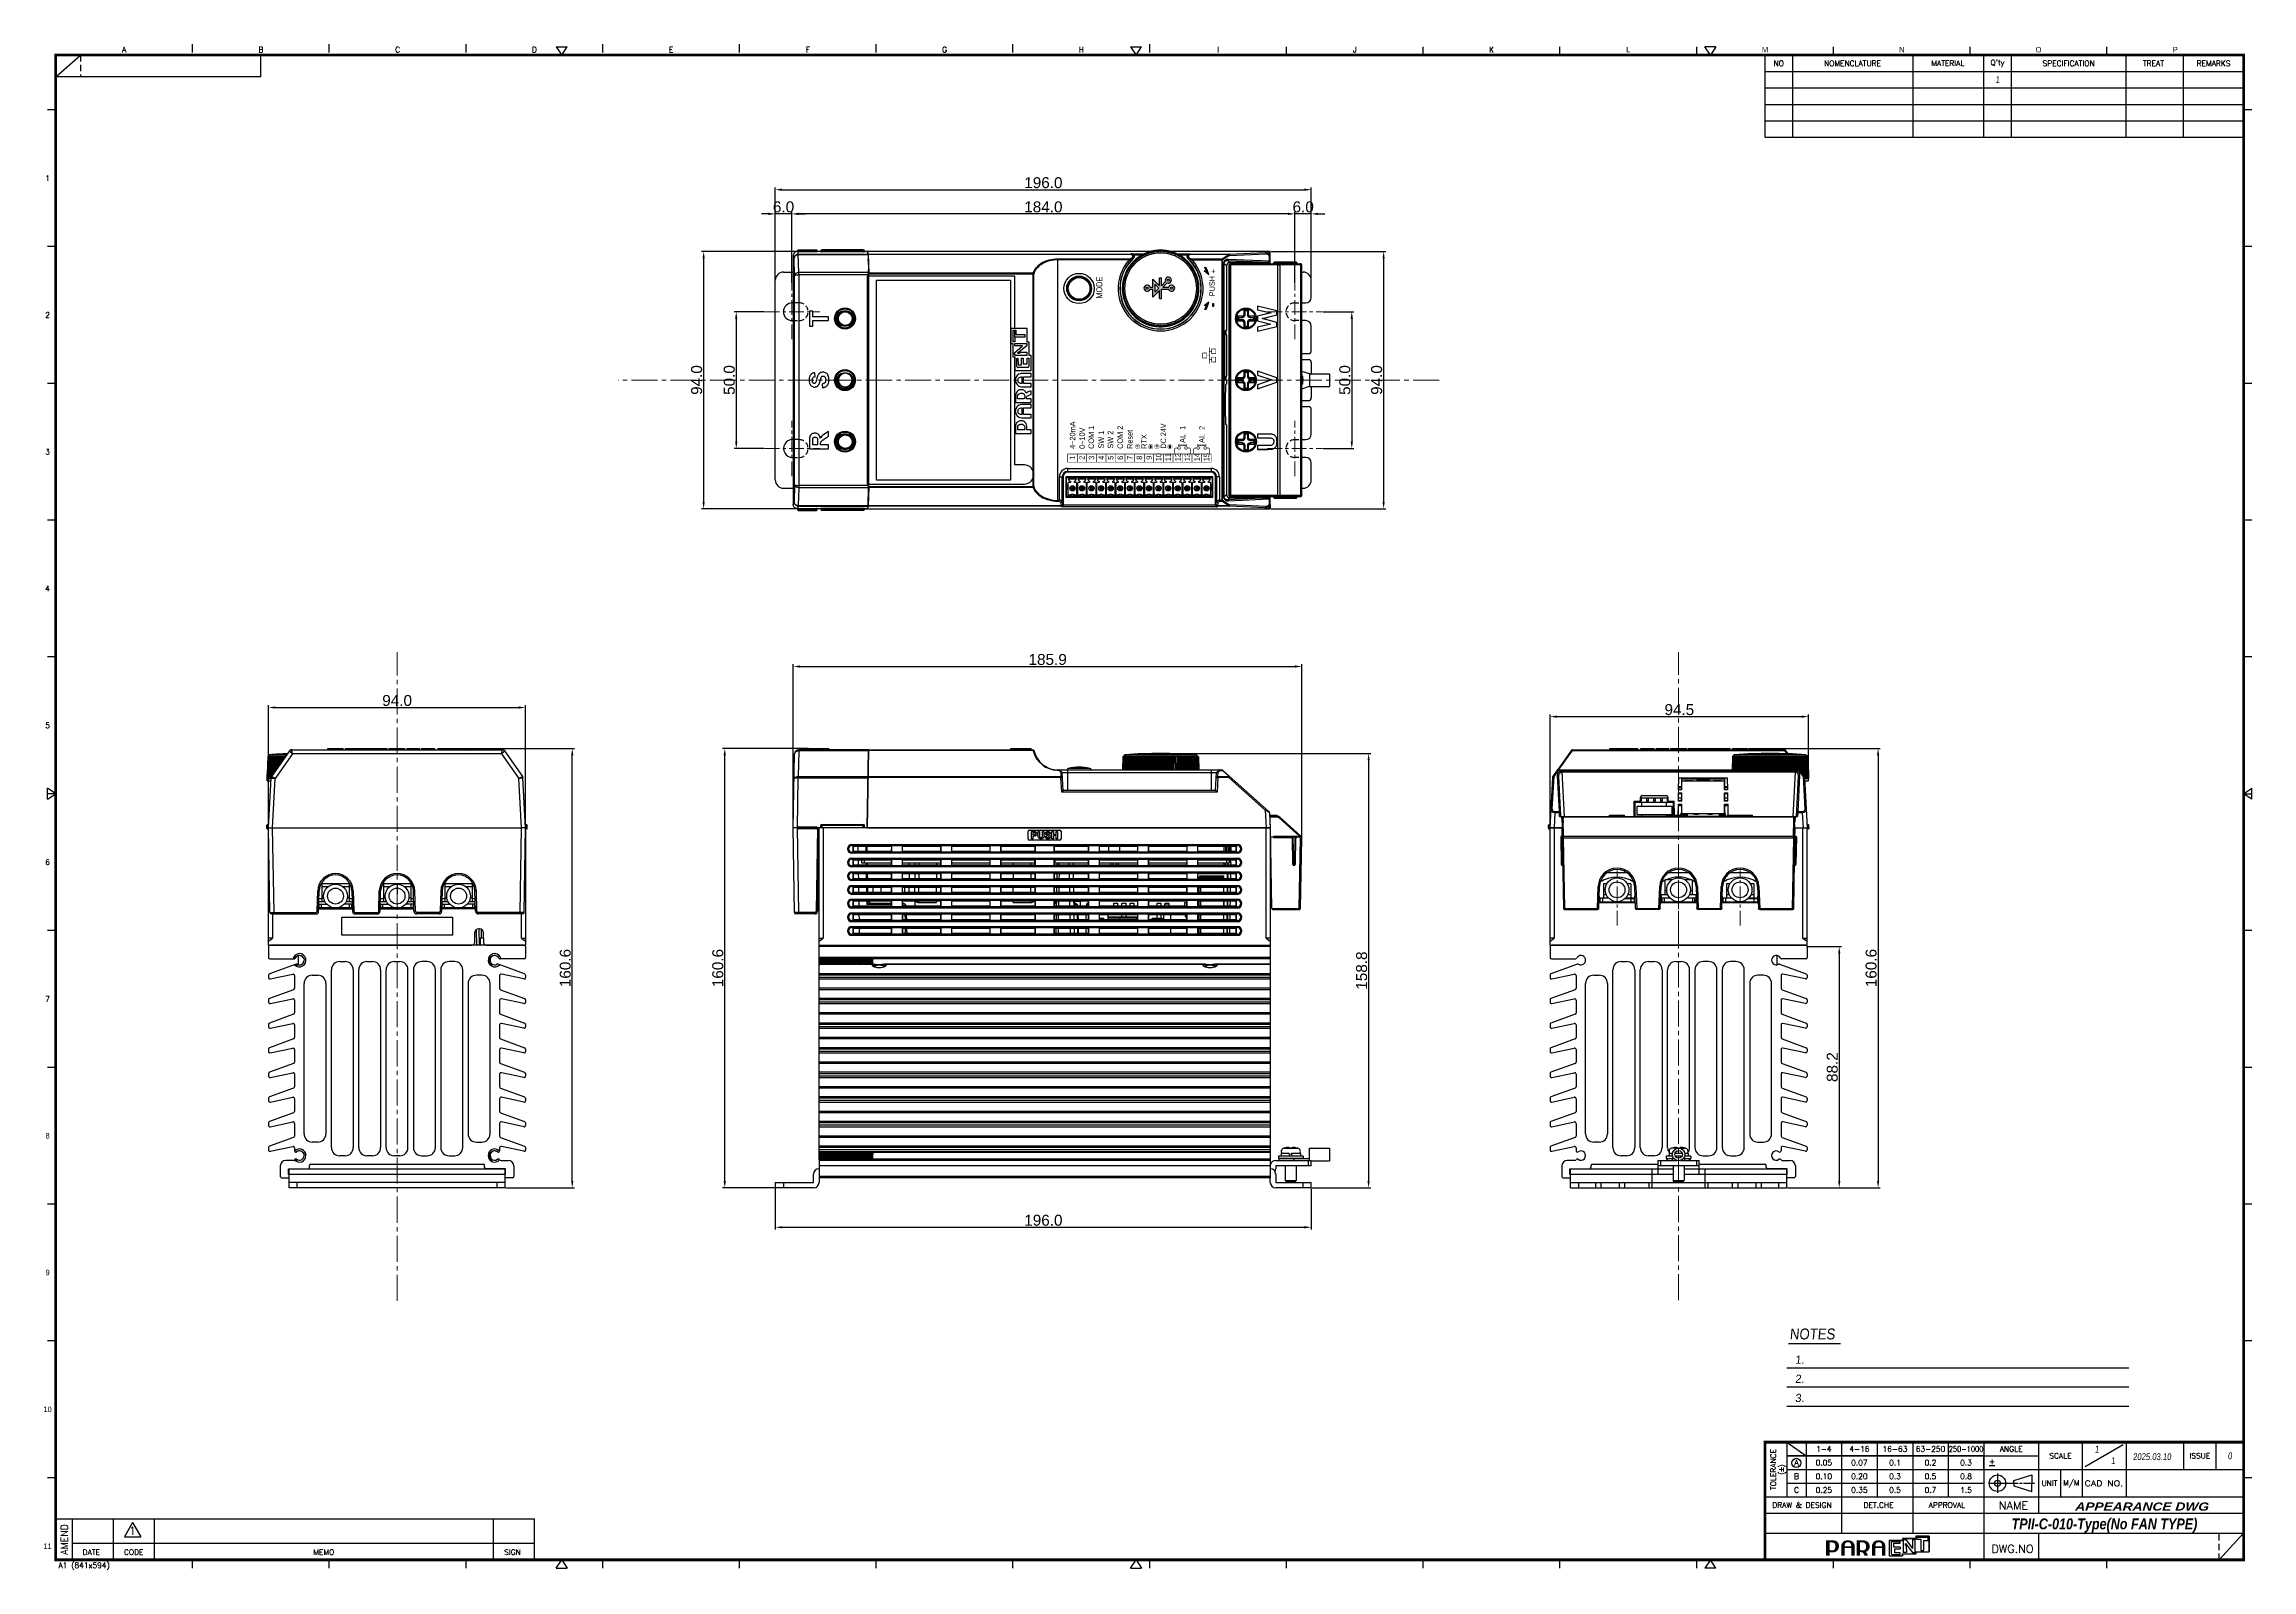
# Model space of a CAD drawing. Header units: millimetres. Extents: x 509 to 5579, y -1329 to 587.
# Drawn here: x 1107 to 1915, y -1329 to -772 of the extents above; entities that cross this region are included whole.
import ezdxf
from ezdxf.enums import TextEntityAlignment as Align

# ---------------------------------------------------------------- set-up
doc = ezdxf.new("R2010")
doc.units = ezdxf.units.MM
doc.header["$PDMODE"] = 3
doc.header["$PDSIZE"] = 1
for name, pattern in [('CENTER', [17.8, 10.75, -2.35, 2.35, -2.35]), ('CENTER2', [28.575, 19.05, -3.175, 3.175, -3.175]), ('HIDDEN', [3.525, 2.35, -1.175])]:
    doc.linetypes.add(name, pattern=pattern)
doc.layers.get('0').update_dxf_attribs({"linetype": 'CONTINUOUS'})
doc.layers.get('Defpoints').update_dxf_attribs({"linetype": 'CONTINUOUS'})
doc.layers.add('3', color=112, linetype='CENTER', lineweight=15)
doc.layers.add('Dim', color=1, linetype='CONTINUOUS')
doc.styles.add('a', font='GOTHIC.TTF')
doc.styles.add('N', font='arialbi.ttf', dxfattribs={"width": 0.8, "oblique": 5})
doc.styles.add('OMI-1', font='arial.ttf', dxfattribs={"oblique": 1})
doc.styles.add('SIM', font='simplex')
doc.styles.get("Standard").update_dxf_attribs({"font": 'gulim.ttc', "width": 0.8, "height": 2})
doc.dimstyles.new('1', dxfattribs={"dimtxt": 4, "dimasz": 2.5, "dimexe": 0.8, "dimexo": 0.3, "dimgap": 0.5, "dimtad": 1, "dimtoh": 1, "dimdec": 1, "dimzin": 0, "dimdsep": 46, "dimtxsty": 'OMI-1', "dimcen": 0, "dimclrd": 256, "dimclre": 256, "dimclrt": 256, "dimadec": 0, "dimazin": 0, "dimtfac": 0.8, "dimtdec": 1, "dimtix": 1, "dimtmove": 0, "dimatfit": 3, "dimfxl": 1, "dimtolj": 1, "dimtzin": 0, "dimarcsym": 0})

# ---------------------------------------------------------------- blocks, each defined once
blk = doc.blocks.new('*D4307')
at = {"layer": 'Defpoints', "color": 0}
for p in [(1371.02, -869.4), (1360.56, -919.4), (1371.02, -919.4)]:
    blk.add_point(p, dxfattribs=at)
at = {"layer": 'Dim', "lineweight": -2}
for p, q in [((1370.72, -869.4), (1359.76, -869.4)), ((1360.56, -871.9), (1360.56, -916.9)), ((1370.72, -919.4), (1359.76, -919.4))]:
    blk.add_line(p, q, dxfattribs=at)
at = {"layer": 'Dim'}
for points in [[(1360.97, -871.9), (1360.14, -871.9), (1360.56, -869.4)], [(1360.14, -916.9), (1360.97, -916.9), (1360.56, -919.4)]]:
    blk.add_solid(points, dxfattribs=at)
at = {"layer": 'Dim', "insert": (1358.02, -894.4), "char_height": 4, "attachment_point": 5, "rotation": 90, "style": 'OMI-1'}
blk.add_mtext('\\A1;50.0', dxfattribs=at)
blk = doc.blocks.new('*D4308')
at = {"layer": 'Defpoints', "color": 0}
for p in [(1383.03, -847.4), (1348.64, -941.4), (1383.03, -941.4)]:
    blk.add_point(p, dxfattribs=at)
at = {"layer": 'Dim', "lineweight": -2}
for p, q in [((1382.73, -847.4), (1347.84, -847.4)), ((1348.64, -849.9), (1348.64, -938.9)), ((1382.73, -941.4), (1347.84, -941.4))]:
    blk.add_line(p, q, dxfattribs=at)
at = {"layer": 'Dim'}
for points in [[(1349.05, -849.9), (1348.22, -849.9), (1348.64, -847.4)], [(1348.22, -938.9), (1349.05, -938.9), (1348.64, -941.4)]]:
    blk.add_solid(points, dxfattribs=at)
at = {"layer": 'Dim', "insert": (1346.09, -894.4), "char_height": 4, "attachment_point": 5, "rotation": 90, "style": 'OMI-1'}
blk.add_mtext('\\A1;94.0', dxfattribs=at)
blk = doc.blocks.new('*D4309')
at = {"layer": 'Defpoints', "color": 0}
for p in [(1574.89, -869.4), (1574.89, -919.4), (1585.64, -919.4)]:
    blk.add_point(p, dxfattribs=at)
at = {"layer": 'Dim', "lineweight": -2}
for p, q in [((1575.19, -869.4), (1586.44, -869.4)), ((1585.64, -871.9), (1585.64, -916.9)), ((1575.19, -919.4), (1586.44, -919.4))]:
    blk.add_line(p, q, dxfattribs=at)
at = {"layer": 'Dim'}
for points in [[(1586.05, -871.9), (1585.22, -871.9), (1585.64, -869.4)], [(1585.22, -916.9), (1586.05, -916.9), (1585.64, -919.4)]]:
    blk.add_solid(points, dxfattribs=at)
at = {"layer": 'Dim', "insert": (1583.1, -894.4), "char_height": 4, "attachment_point": 5, "rotation": 90, "style": 'OMI-1'}
blk.add_mtext('\\A1;50.0', dxfattribs=at)
blk = doc.blocks.new('*D4310')
at = {"layer": 'Defpoints', "color": 0}
for p in [(1380.83, -833.64), (1380.83, -859.34), (1564.83, -859.34)]:
    blk.add_point(p, dxfattribs=at)
at = {"layer": 'Dim', "lineweight": -2}
for p, q in [((1380.83, -859.04), (1380.83, -832.84)), ((1562.33, -833.64), (1383.33, -833.64)), ((1564.83, -859.04), (1564.83, -832.84))]:
    blk.add_line(p, q, dxfattribs=at)
at = {"layer": 'Dim'}
for points in [[(1383.33, -833.22), (1383.33, -834.05), (1380.83, -833.64)], [(1562.33, -834.05), (1562.33, -833.22), (1564.83, -833.64)]]:
    blk.add_solid(points, dxfattribs=at)
at = {"layer": 'Dim', "insert": (1472.83, -831.1), "char_height": 4, "attachment_point": 5, "style": 'OMI-1'}
blk.add_mtext('\\A1;184.0', dxfattribs=at)
blk = doc.blocks.new('*D4311')
at = {"layer": 'Defpoints', "color": 0}
for p in [(1567.36, -999.07), (1381.43, -1058.04), (1567.36, -1061.85)]:
    blk.add_point(p, dxfattribs=at)
at = {"layer": 'Dim', "lineweight": -2}
for p, q in [((1381.43, -1057.74), (1381.43, -998.27)), ((1383.93, -999.07), (1564.86, -999.07)), ((1567.36, -1061.55), (1567.36, -998.27))]:
    blk.add_line(p, q, dxfattribs=at)
at = {"layer": 'Dim'}
for points in [[(1383.93, -998.66), (1383.93, -999.49), (1381.43, -999.07)], [(1564.86, -999.49), (1564.86, -998.66), (1567.36, -999.07)]]:
    blk.add_solid(points, dxfattribs=at)
at = {"layer": 'Dim', "insert": (1474.4, -996.53), "char_height": 4, "attachment_point": 5, "style": 'OMI-1'}
blk.add_mtext('\\A1;185.9', dxfattribs=at)
blk = doc.blocks.new('*D4312')
at = {"layer": 'Defpoints', "color": 0}
for p in [(1356.36, -1029.04), (1387.22, -1029.04), (1374.83, -1189.64)]:
    blk.add_point(p, dxfattribs=at)
at = {"layer": 'Dim', "lineweight": -2}
for p, q in [((1386.92, -1029.04), (1355.56, -1029.04)), ((1356.36, -1187.14), (1356.36, -1031.54)), ((1374.53, -1189.64), (1355.56, -1189.64))]:
    blk.add_line(p, q, dxfattribs=at)
at = {"layer": 'Dim'}
for points in [[(1356.78, -1031.54), (1355.94, -1031.54), (1356.36, -1029.04)], [(1355.94, -1187.14), (1356.78, -1187.14), (1356.36, -1189.64)]]:
    blk.add_solid(points, dxfattribs=at)
at = {"layer": 'Dim', "insert": (1353.82, -1109.34), "char_height": 4, "attachment_point": 5, "rotation": 90, "style": 'OMI-1'}
blk.add_mtext('\\A1;160.6', dxfattribs=at)
blk = doc.blocks.new('*D4313')
at = {"layer": 'Defpoints', "color": 0}
for p in [(1283.51, -1014.07), (1189.53, -1058.04), (1283.51, -1057.64)]:
    blk.add_point(p, dxfattribs=at)
at = {"layer": 'Dim', "lineweight": -2}
for p, q in [((1189.53, -1057.74), (1189.53, -1013.27)), ((1192.03, -1014.07), (1281.01, -1014.07)), ((1283.51, -1057.34), (1283.51, -1013.27))]:
    blk.add_line(p, q, dxfattribs=at)
at = {"layer": 'Dim'}
for points in [[(1192.03, -1013.65), (1192.03, -1014.48), (1189.53, -1014.07)], [(1281.01, -1014.48), (1281.01, -1013.65), (1283.51, -1014.07)]]:
    blk.add_solid(points, dxfattribs=at)
at = {"layer": 'Dim', "insert": (1236.52, -1011.52), "char_height": 4, "attachment_point": 5, "style": 'OMI-1'}
blk.add_mtext('\\A1;94.0', dxfattribs=at)
blk = doc.blocks.new('*D4314')
at = {"layer": 'Defpoints', "color": 0}
for p in [(1515.73, -1030.89), (1570.83, -1189.64), (1591.79, -1189.64)]:
    blk.add_point(p, dxfattribs=at)
at = {"layer": 'Dim', "lineweight": -2}
for p, q in [((1516.03, -1030.89), (1592.59, -1030.89)), ((1591.79, -1033.39), (1591.79, -1187.14)), ((1571.13, -1189.64), (1592.59, -1189.64))]:
    blk.add_line(p, q, dxfattribs=at)
at = {"layer": 'Dim'}
for points in [[(1592.2, -1033.39), (1591.37, -1033.39), (1591.79, -1030.89)], [(1591.37, -1187.14), (1592.2, -1187.14), (1591.79, -1189.64)]]:
    blk.add_solid(points, dxfattribs=at)
at = {"layer": 'Dim', "insert": (1589.24, -1110.26), "char_height": 4, "attachment_point": 5, "rotation": 90, "style": 'OMI-1'}
blk.add_mtext('\\A1;158.8', dxfattribs=at)
blk = doc.blocks.new('*D4315')
at = {"layer": 'Defpoints', "color": 0}
for p in [(1752.62, -1017.41), (1752.62, -1040.88), (1658.12, -1058.04)]:
    blk.add_point(p, dxfattribs=at)
at = {"layer": 'Dim', "lineweight": -2}
for p, q in [((1658.12, -1057.74), (1658.12, -1016.61)), ((1752.62, -1040.58), (1752.62, -1016.61)), ((1660.62, -1017.41), (1750.12, -1017.41))]:
    blk.add_line(p, q, dxfattribs=at)
at = {"layer": 'Dim'}
for points in [[(1660.62, -1016.99), (1660.62, -1017.82), (1658.12, -1017.41)], [(1750.12, -1017.82), (1750.12, -1016.99), (1752.62, -1017.41)]]:
    blk.add_solid(points, dxfattribs=at)
at = {"layer": 'Dim', "insert": (1705.37, -1014.86), "char_height": 4, "attachment_point": 5, "style": 'OMI-1'}
blk.add_mtext('\\A1;94.5', dxfattribs=at)
blk = doc.blocks.new('*D4328')
at = {"layer": 'Defpoints', "color": 0}
for p in [(1374.83, -1189.64), (1570.83, -1189.64), (1570.83, -1204.05)]:
    blk.add_point(p, dxfattribs=at)
at = {"layer": 'Dim', "lineweight": -2}
for p, q in [((1374.83, -1189.94), (1374.83, -1204.85)), ((1570.83, -1189.94), (1570.83, -1204.85)), ((1377.33, -1204.05), (1568.33, -1204.05))]:
    blk.add_line(p, q, dxfattribs=at)
at = {"layer": 'Dim'}
for points in [[(1377.33, -1203.64), (1377.33, -1204.47), (1374.83, -1204.05)], [(1568.33, -1204.47), (1568.33, -1203.64), (1570.83, -1204.05)]]:
    blk.add_solid(points, dxfattribs=at)
at = {"layer": 'Dim', "insert": (1472.83, -1201.51), "char_height": 4, "attachment_point": 5, "style": 'OMI-1'}
blk.add_mtext('\\A1;196.0', dxfattribs=at)
blk = doc.blocks.new('*D4329')
at = {"layer": 'Defpoints', "color": 0}
for p in [(1570.83, -824.8), (1374.83, -857.9), (1570.83, -857.9)]:
    blk.add_point(p, dxfattribs=at)
at = {"layer": 'Dim', "lineweight": -2}
for p, q in [((1374.83, -857.6), (1374.83, -824)), ((1377.33, -824.8), (1568.33, -824.8)), ((1570.83, -857.6), (1570.83, -824))]:
    blk.add_line(p, q, dxfattribs=at)
at = {"layer": 'Dim'}
for points in [[(1377.33, -824.38), (1377.33, -825.21), (1374.83, -824.8)], [(1568.33, -825.21), (1568.33, -824.38), (1570.83, -824.8)]]:
    blk.add_solid(points, dxfattribs=at)
at = {"layer": 'Dim', "insert": (1472.83, -822.25), "char_height": 4, "attachment_point": 5, "style": 'OMI-1'}
blk.add_mtext('\\A1;196.0', dxfattribs=at)
blk = doc.blocks.new('*D4330')
at = {"layer": 'Defpoints', "color": 0}
for p in [(1555.83, -847.4), (1555.83, -941.4), (1597.28, -941.4)]:
    blk.add_point(p, dxfattribs=at)
at = {"layer": 'Dim', "lineweight": -2}
for p, q in [((1556.13, -847.4), (1598.08, -847.4)), ((1597.28, -849.9), (1597.28, -938.9)), ((1556.13, -941.4), (1598.08, -941.4))]:
    blk.add_line(p, q, dxfattribs=at)
at = {"layer": 'Dim'}
for points in [[(1597.69, -849.9), (1596.86, -849.9), (1597.28, -847.4)], [(1596.86, -938.9), (1597.69, -938.9), (1597.28, -941.4)]]:
    blk.add_solid(points, dxfattribs=at)
at = {"layer": 'Dim', "insert": (1594.74, -894.4), "char_height": 4, "attachment_point": 5, "rotation": 90, "style": 'OMI-1'}
blk.add_mtext('\\A1;94.0', dxfattribs=at)
blk = doc.blocks.new('*D4331')
at = {"layer": 'Defpoints', "color": 0}
for p in [(1730.38, -1029.04), (1744.62, -1189.64), (1778.08, -1189.64)]:
    blk.add_point(p, dxfattribs=at)
at = {"layer": 'Dim', "lineweight": -2}
for p, q in [((1730.68, -1029.04), (1778.88, -1029.04)), ((1778.08, -1031.54), (1778.08, -1187.14)), ((1744.92, -1189.64), (1778.88, -1189.64))]:
    blk.add_line(p, q, dxfattribs=at)
at = {"layer": 'Dim'}
for points in [[(1778.5, -1031.54), (1777.66, -1031.54), (1778.08, -1029.04)], [(1777.66, -1187.14), (1778.5, -1187.14), (1778.08, -1189.64)]]:
    blk.add_solid(points, dxfattribs=at)
at = {"layer": 'Dim', "insert": (1775.54, -1109.34), "char_height": 4, "attachment_point": 5, "rotation": 90, "style": 'OMI-1'}
blk.add_mtext('\\A1;160.6', dxfattribs=at)
blk = doc.blocks.new('*D4332')
at = {"layer": 'Defpoints', "color": 0}
for p in [(1751.59, -1101.47), (1744.62, -1189.64), (1763.88, -1189.64)]:
    blk.add_point(p, dxfattribs=at)
at = {"layer": 'Dim', "lineweight": -2}
for p, q in [((1751.89, -1101.47), (1764.68, -1101.47)), ((1763.88, -1103.97), (1763.88, -1187.14)), ((1744.92, -1189.64), (1764.68, -1189.64))]:
    blk.add_line(p, q, dxfattribs=at)
at = {"layer": 'Dim'}
for points in [[(1764.29, -1103.97), (1763.46, -1103.97), (1763.88, -1101.47)], [(1763.46, -1187.14), (1764.29, -1187.14), (1763.88, -1189.64)]]:
    blk.add_solid(points, dxfattribs=at)
at = {"layer": 'Dim', "insert": (1761.34, -1145.55), "char_height": 4, "attachment_point": 5, "rotation": 90, "style": 'OMI-1'}
blk.add_mtext('\\A1;88.2', dxfattribs=at)
blk = doc.blocks.new('*D4333')
at = {"layer": 'Defpoints', "color": 0}
for p in [(1261.62, -1029.04), (1300.59, -1029.04), (1276.03, -1189.64)]:
    blk.add_point(p, dxfattribs=at)
at = {"layer": 'Dim', "lineweight": -2}
for p, q in [((1261.92, -1029.04), (1301.39, -1029.04)), ((1300.59, -1187.14), (1300.59, -1031.54)), ((1276.33, -1189.64), (1301.39, -1189.64))]:
    blk.add_line(p, q, dxfattribs=at)
at = {"layer": 'Dim'}
for points in [[(1301.01, -1031.54), (1300.18, -1031.54), (1300.59, -1029.04)], [(1300.18, -1187.14), (1301.01, -1187.14), (1300.59, -1189.64)]]:
    blk.add_solid(points, dxfattribs=at)
at = {"layer": 'Dim', "insert": (1298.05, -1109.34), "char_height": 4, "attachment_point": 5, "rotation": 90, "style": 'OMI-1'}
blk.add_mtext('\\A1;160.6', dxfattribs=at)
blk = doc.blocks.new('*D4338')
at = {"layer": 'Defpoints', "color": 0}
for p in [(1374.83, -833.64), (1374.83, -857.9), (1380.83, -859.34)]:
    blk.add_point(p, dxfattribs=at)
at = {"layer": 'Dim', "lineweight": -2}
for p, q in [((1372.33, -833.64), (1369.83, -833.64)), ((1374.83, -857.6), (1374.83, -832.84)), ((1380.83, -833.64), (1374.83, -833.64)), ((1380.83, -859.04), (1380.83, -832.84)), ((1383.33, -833.64), (1385.83, -833.64))]:
    blk.add_line(p, q, dxfattribs=at)
at = {"layer": 'Dim'}
for points in [[(1372.33, -834.05), (1372.33, -833.22), (1374.83, -833.64)], [(1383.33, -833.22), (1383.33, -834.05), (1380.83, -833.64)]]:
    blk.add_solid(points, dxfattribs=at)
at = {"layer": 'Dim', "insert": (1377.83, -831.1), "char_height": 4, "attachment_point": 5, "style": 'OMI-1'}
blk.add_mtext('\\A1;6.0', dxfattribs=at)
blk = doc.blocks.new('*D4339')
at = {"layer": 'Defpoints', "color": 0}
for p in [(1564.83, -833.64), (1564.83, -859.34), (1570.83, -857.6)]:
    blk.add_point(p, dxfattribs=at)
at = {"layer": 'Dim', "lineweight": -2}
for p, q in [((1562.33, -833.64), (1559.83, -833.64)), ((1564.83, -859.04), (1564.83, -832.84)), ((1570.83, -833.64), (1564.83, -833.64)), ((1570.83, -857.3), (1570.83, -832.84)), ((1573.33, -833.64), (1575.83, -833.64))]:
    blk.add_line(p, q, dxfattribs=at)
at = {"layer": 'Dim'}
for points in [[(1562.33, -834.05), (1562.33, -833.22), (1564.83, -833.64)], [(1573.33, -833.22), (1573.33, -834.05), (1570.83, -833.64)]]:
    blk.add_solid(points, dxfattribs=at)
at = {"layer": 'Dim', "insert": (1567.83, -831.1), "char_height": 4, "attachment_point": 5, "style": 'OMI-1'}
blk.add_mtext('\\A1;6.0', dxfattribs=at)

msp = doc.modelspace()

# ---------------------------------------------------------------- hatches: boundary and pattern name
h = msp.add_hatch(color=256)
h.dxf.hatch_style = 1
h.paths.add_polyline_path([(1532.308, -853.101), (1531.536, -853.101, -0.0166617), (1532.143, -854.501), (1531.691, -854.501), (1533.377, -855.901, 0.031781), (1532.308, -853.101)], is_closed=False)
h = msp.add_hatch(color=256)
h.dxf.hatch_style = 1
h.paths.add_polyline_path([(1517.543, -858.36), (1516.016, -859.887), (1516.016, -857.042), (1515.266, -857.042), (1515.266, -859.887), (1512.932, -857.552), (1512.932, -860.417), (1511.827, -860.417, 5.8284271), (1511.827, -861.167), (1512.932, -861.167), (1512.932, -864.032), (1515.266, -861.697), (1515.266, -864.542), (1516.016, -864.542), (1516.016, -861.167), (1518.706, -861.167, 5.8284271), (1518.706, -860.417), (1516.547, -860.417), (1518.073, -858.89, 5.8284271), (1517.543, -858.36)], is_closed=False)
h.paths.add_polyline_path([(1518.933, -857.875, 1), (1518.183, -857.875, 1), (1518.933, -857.875, 1)], is_closed=False, flags=16)
h.paths.add_polyline_path([(1520.141, -860.792, 1), (1519.391, -860.792, 1), (1520.141, -860.792, 1)], is_closed=False, flags=16)
h.paths.add_polyline_path([(1515.111, -860.792), (1513.682, -862.222), (1513.682, -859.363), (1515.111, -860.792)], is_closed=False, flags=16)
h.paths.add_polyline_path([(1511.141, -860.792, 1), (1510.391, -860.792, 1), (1511.141, -860.792, 1)], is_closed=False, flags=16)
h = msp.add_hatch(color=256)
h.dxf.hatch_style = 1
h.paths.add_polyline_path([(1532.308, -868.701, 0.031781), (1533.377, -865.901), (1531.691, -867.301), (1532.143, -867.301, -0.0166617), (1531.536, -868.701), (1532.308, -868.701)], is_closed=False)
h = msp.add_hatch(color=256)
edge = h.paths.add_edge_path()
edge.add_spline(control_points=[(1762.178, -1321.79), (1761.967, -1322.027), (1761.654, -1322.187), (1761.171, -1322.187), (1761.058, -1322.187), (1760.894, -1322.173), (1760.689, -1322.128), (1760.482, -1322.082), (1760.373, -1321.974), (1760.321, -1321.922), (1760.321, -1321.845), (1760.321, -1319.396), (1760.321, -1319.251), (1760.456, -1319.251), (1761.227, -1319.251), (1761.227, -1319.251), (1761.67, -1319.251), (1761.963, -1319.374), (1762.175, -1319.616), (1762.397, -1319.869), (1762.466, -1320.29), (1762.466, -1320.66), (1762.466, -1321.035), (1762.395, -1321.546), (1762.178, -1321.79)], knot_values=[0, 0, 0, 0, 1, 1, 1, 2, 2, 2, 3, 3, 3, 4, 4, 4, 5, 5, 5, 6, 6, 6, 7, 7, 7, 8, 8, 8, 8], degree=3, periodic=0)
edge = h.paths.add_edge_path(flags=16)
edge.add_spline(control_points=[(1761.268, -1318.489), (1761.268, -1318.489), (1759.192, -1318.489), (1759.192, -1318.489), (1759.192, -1318.489), (1758.995, -1318.489), (1758.995, -1318.489), (1758.995, -1318.489), (1758.995, -1324.141), (1758.995, -1324.141), (1758.995, -1324.141), (1760.321, -1324.141), (1760.321, -1324.141), (1760.321, -1324.141), (1760.321, -1322.961), (1760.321, -1322.775), (1760.451, -1322.819), (1760.624, -1322.909), (1761.226, -1322.928), (1761.863, -1322.947), (1762.79, -1322.738), (1763.195, -1322.242), (1763.591, -1321.758), (1763.792, -1321.229), (1763.792, -1320.667), (1763.792, -1320.006), (1763.566, -1319.446), (1763.121, -1319.001), (1762.675, -1318.556), (1762.052, -1318.489), (1761.268, -1318.489)], knot_values=[0, 0, 0, 0, 1, 1, 1, 2, 2, 2, 3, 3, 3, 4, 4, 4, 5, 5, 5, 6, 6, 6, 7, 7, 7, 8, 8, 8, 9, 9, 9, 10, 10, 10, 10], degree=3, periodic=0)
h = msp.add_hatch(color=256)
edge = h.paths.add_edge_path()
edge.add_spline(control_points=[(1768.265, -1320.63), (1768.119, -1320.63), (1765.865, -1320.63), (1765.854, -1320.63), (1765.854, -1320.63), (1765.854, -1320.607), (1765.854, -1320.607), (1765.854, -1320.298), (1765.941, -1319.761), (1766.132, -1319.542), (1766.306, -1319.344), (1766.627, -1319.165), (1767.04, -1319.165), (1767.453, -1319.165), (1767.741, -1319.296), (1767.948, -1319.503), (1768.153, -1319.708), (1768.265, -1320.298), (1768.265, -1320.607), (1768.265, -1320.607), (1768.265, -1320.622), (1768.265, -1320.63)], knot_values=[0, 0, 0, 0, 1, 1, 1, 2, 2, 2, 3, 3, 3, 4, 4, 4, 5, 5, 5, 6, 6, 6, 7, 7, 7, 7], degree=3, periodic=0)
edge = h.paths.add_edge_path(flags=16)
edge.add_spline(control_points=[(1767.04, -1318.489), (1766.143, -1318.489), (1765.572, -1318.719), (1765.187, -1319.173), (1764.81, -1319.617), (1764.619, -1319.996), (1764.619, -1320.529), (1764.619, -1320.529), (1764.619, -1324.141), (1764.619, -1324.141), (1764.619, -1324.141), (1765.854, -1324.141), (1765.854, -1324.141), (1765.854, -1324.141), (1765.854, -1322.447), (1765.854, -1321.346), (1765.865, -1321.346), (1768.119, -1321.346), (1768.265, -1321.346), (1768.265, -1321.493), (1768.265, -1324.141), (1768.265, -1324.141), (1768.265, -1324.141), (1769.5, -1324.141), (1769.5, -1324.141), (1769.5, -1324.141), (1769.5, -1320.529), (1769.5, -1320.529), (1769.5, -1319.996), (1769.309, -1319.617), (1768.932, -1319.173), (1768.547, -1318.719), (1767.937, -1318.489), (1767.04, -1318.489)], knot_values=[0, 0, 0, 0, 1, 1, 1, 2, 2, 2, 3, 3, 3, 4, 4, 4, 5, 5, 5, 6, 6, 6, 7, 7, 7, 8, 8, 8, 9, 9, 9, 10, 10, 10, 11, 11, 11, 11], degree=3, periodic=0)
h = msp.add_hatch(color=256)
edge = h.paths.add_edge_path()
edge.add_spline(control_points=[(1773.371, -1321.843), (1773.111, -1322.082), (1772.797, -1322.203), (1772.358, -1322.203), (1772.237, -1322.203), (1772.081, -1322.185), (1771.934, -1322.134), (1771.798, -1322.087), (1771.529, -1321.944), (1771.492, -1321.907), (1771.492, -1321.826), (1771.492, -1319.356), (1771.492, -1319.211), (1771.627, -1319.211), (1772.477, -1319.211), (1772.477, -1319.211), (1772.869, -1319.211), (1773.101, -1319.414), (1773.347, -1319.667), (1773.595, -1319.922), (1773.716, -1320.336), (1773.716, -1320.688), (1773.716, -1321.068), (1773.629, -1321.605), (1773.371, -1321.843)], knot_values=[0, 0, 0, 0, 1, 1, 1, 2, 2, 2, 3, 3, 3, 4, 4, 4, 5, 5, 5, 6, 6, 6, 7, 7, 7, 8, 8, 8, 8], degree=3, periodic=0)
edge = h.paths.add_edge_path(flags=16)
edge.add_spline(control_points=[(1772.518, -1318.489), (1772.518, -1318.489), (1770.442, -1318.489), (1770.442, -1318.489), (1770.442, -1318.489), (1770.245, -1318.489), (1770.245, -1318.489), (1770.245, -1318.489), (1770.245, -1324.141), (1770.245, -1324.141), (1770.245, -1324.141), (1771.492, -1324.141), (1771.492, -1324.141), (1771.492, -1324.141), (1771.492, -1322.912), (1771.492, -1322.729), (1771.631, -1322.773), (1771.765, -1322.808), (1771.885, -1322.828), (1771.887, -1322.829), (1772.276, -1322.881), (1772.373, -1322.894), (1772.578, -1323.035), (1772.746, -1323.318), (1772.869, -1323.504), (1773, -1323.703), (1773.153, -1324.141), (1773.153, -1324.141), (1773.153, -1324.141), (1774.346, -1324.141), (1774.346, -1324.141), (1774.346, -1324.141), (1774.181, -1323.479), (1774.017, -1323.218), (1773.917, -1323.059), (1773.773, -1322.902), (1773.597, -1322.743), (1773.961, -1322.586), (1774.311, -1322.364), (1774.554, -1322.074), (1774.878, -1321.688), (1775.002, -1321.225), (1775.002, -1320.698), (1775.002, -1319.984), (1774.809, -1319.562), (1774.35, -1319.132), (1773.895, -1318.705), (1773.279, -1318.489), (1772.518, -1318.489)], knot_values=[0, 0, 0, 0, 1, 1, 1, 2, 2, 2, 3, 3, 3, 4, 4, 4, 5, 5, 5, 6, 6, 6, 7, 7, 7, 8, 8, 8, 9, 9, 9, 10, 10, 10, 11, 11, 11, 12, 12, 12, 13, 13, 13, 14, 14, 14, 15, 15, 15, 16, 16, 16, 16], degree=3, periodic=0)
h = msp.add_hatch(color=256)
edge = h.paths.add_edge_path()
edge.add_spline(control_points=[(1779.515, -1320.63), (1779.369, -1320.63), (1777.115, -1320.63), (1777.104, -1320.63), (1777.104, -1320.63), (1777.104, -1320.607), (1777.104, -1320.607), (1777.104, -1320.298), (1777.191, -1319.761), (1777.382, -1319.542), (1777.556, -1319.344), (1777.877, -1319.165), (1778.29, -1319.165), (1778.703, -1319.165), (1778.991, -1319.296), (1779.198, -1319.503), (1779.403, -1319.708), (1779.515, -1320.298), (1779.515, -1320.607), (1779.515, -1320.607), (1779.515, -1320.622), (1779.515, -1320.63)], knot_values=[0, 0, 0, 0, 1, 1, 1, 2, 2, 2, 3, 3, 3, 4, 4, 4, 5, 5, 5, 6, 6, 6, 7, 7, 7, 7], degree=3, periodic=0)
edge = h.paths.add_edge_path(flags=16)
edge.add_spline(control_points=[(1778.29, -1318.489), (1777.393, -1318.489), (1776.822, -1318.719), (1776.437, -1319.173), (1776.06, -1319.617), (1775.869, -1319.996), (1775.869, -1320.529), (1775.869, -1320.529), (1775.869, -1324.141), (1775.869, -1324.141), (1775.869, -1324.141), (1777.104, -1324.141), (1777.104, -1324.141), (1777.104, -1324.141), (1777.104, -1322.447), (1777.104, -1321.346), (1777.115, -1321.346), (1779.369, -1321.346), (1779.515, -1321.346), (1779.515, -1321.493), (1779.515, -1324.141), (1779.515, -1324.141), (1779.515, -1324.141), (1780.75, -1324.141), (1780.75, -1324.141), (1780.75, -1324.141), (1780.75, -1320.529), (1780.75, -1320.529), (1780.75, -1319.996), (1780.559, -1319.617), (1780.182, -1319.173), (1779.797, -1318.719), (1779.187, -1318.489), (1778.29, -1318.489)], knot_values=[0, 0, 0, 0, 1, 1, 1, 2, 2, 2, 3, 3, 3, 4, 4, 4, 5, 5, 5, 6, 6, 6, 7, 7, 7, 8, 8, 8, 9, 9, 9, 10, 10, 10, 11, 11, 11, 11], degree=3, periodic=0)

# ---------------------------------------------------------------- linework, layer by layer
for p, q in [((1161.749, -774.602), (1161.749, -771.602)), ((1211.749, -774.602), (1211.749, -771.602)), ((1261.749, -774.602), (1261.749, -771.602)), ((1294.749, -772.602), (1298.749, -772.602)), ((1294.749, -772.602), (1296.749, -775.602)), ((1296.749, -775.602), (1298.749, -772.602)), ((1311.749, -774.602), (1311.749, -771.602)), ((1361.749, -774.602), (1361.749, -771.602)), ((1411.749, -774.602), (1411.749, -771.602)), ((1461.749, -774.602), (1461.749, -771.602)), ((1504.749, -772.602), (1506.749, -775.602)), ((1504.749, -772.602), (1508.749, -772.602)), ((1506.749, -775.602), (1508.749, -772.602)), ((1511.749, -774.602), (1511.749, -771.602)), ((1561.749, -775.602), (1561.749, -772.602)), ((1611.749, -775.602), (1611.749, -772.602)), ((1661.749, -775.602), (1661.749, -772.602)), ((1711.749, -775.602), (1711.749, -772.602)), ((1716.749, -775.602), (1714.749, -772.602)), ((1718.749, -772.602), (1714.749, -772.602)), ((1718.749, -772.602), (1716.749, -775.602)), ((1761.749, -775.602), (1761.749, -772.602)), ((1811.749, -775.602), (1811.749, -772.602)), ((1861.749, -775.602), (1861.749, -772.602)), ((1111.749, -783.602), (1120.749, -775.602)), ((1186.749, -783.602), (1186.749, -775.602)), ((1736.749, -805.602), (1736.749, -775.602)), ((1736.749, -781.602), (1911.749, -781.602)), ((1746.749, -775.602), (1746.749, -805.602)), ((1790.749, -775.602), (1790.749, -805.602)), ((1816.749, -805.602), (1816.749, -775.602)), ((1826.749, -775.602), (1826.749, -805.602)), ((1868.749, -805.602), (1868.749, -775.602)), ((1889.749, -805.602), (1889.749, -775.602)), ((1186.749, -783.602), (1111.749, -783.602)), ((1736.749, -787.602), (1911.749, -787.602)), ((1111.749, -795.602), (1108.749, -795.602)), ((1736.749, -793.602), (1911.749, -793.602)), ((1914.749, -795.602), (1911.749, -795.602)), ((1736.749, -799.602), (1911.749, -799.602)), ((1736.749, -805.602), (1911.749, -805.602)), ((1111.749, -845.602), (1108.749, -845.602)), ((1914.749, -845.602), (1911.749, -845.602)), ((1533.377, -855.901), (1531.691, -854.501)), ((1511.827, -860.417, -16.65), (1512.932, -860.417, -16.65)), ((1511.827, -861.167, -16.65), (1512.932, -861.167, -16.65)), ((1512.932, -860.417, -16.65), (1512.932, -857.552, -16.65)), ((1512.932, -857.552, -16.65), (1515.266, -859.887, -16.65)), ((1512.932, -864.032, -16.65), (1512.932, -861.167, -16.65)), ((1512.932, -864.032, -16.65), (1515.266, -861.697, -16.65)), ((1513.682, -862.222, -16.65), (1513.682, -859.363, -16.65)), ((1513.682, -859.363, -16.65), (1515.111, -860.792, -16.65)), ((1513.682, -862.222, -16.65), (1515.111, -860.792, -16.65)), ((1515.266, -857.042, -16.65), (1516.016, -857.042, -16.65)), ((1515.266, -859.887, -16.65), (1515.266, -857.042, -16.65)), ((1515.266, -864.542, -16.65), (1515.266, -861.697, -16.65)), ((1516.016, -859.887, -16.65), (1516.016, -857.042, -16.65)), ((1516.016, -859.887, -16.65), (1517.543, -858.36, -16.65)), ((1516.016, -864.542, -16.65), (1516.016, -861.167, -16.65)), ((1516.016, -861.167, -16.65), (1518.706, -861.167, -16.65)), ((1516.547, -860.417, -16.65), (1518.073, -858.89, -16.65)), ((1516.547, -860.417, -16.65), (1518.706, -860.417, -16.65)), ((1515.266, -864.542, -16.65), (1516.016, -864.542, -16.65)), ((1533.377, -865.901), (1531.691, -867.301)), ((1111.749, -895.602), (1108.749, -895.602)), ((1914.749, -895.602), (1911.749, -895.602)), ((1111.749, -945.602), (1108.749, -945.602)), ((1914.749, -945.602), (1911.749, -945.602)), ((1111.749, -995.602), (1108.749, -995.602)), ((1914.749, -995.602), (1911.749, -995.602)), ((1108.749, -1047.602), (1108.749, -1043.602)), ((1111.749, -1045.602), (1108.749, -1043.602)), ((1108.749, -1047.602), (1111.749, -1045.602)), ((1111.749, -1045.602), (1108.749, -1045.602)), ((1911.749, -1045.602), (1914.749, -1043.602)), ((1911.749, -1045.602), (1914.749, -1045.602)), ((1914.749, -1047.602), (1911.749, -1045.602)), ((1914.749, -1047.602), (1914.749, -1043.602)), ((1111.749, -1095.602), (1108.749, -1095.602)), ((1914.749, -1095.602), (1911.749, -1095.602)), ((1111.749, -1145.602), (1108.749, -1145.602)), ((1914.749, -1145.602), (1911.749, -1145.602)), ((1111.749, -1195.602), (1108.749, -1195.602)), ((1914.749, -1195.602), (1911.749, -1195.602)), ((1111.749, -1245.602), (1108.749, -1245.602)), ((1914.749, -1245.602), (1911.749, -1245.602)), ((1744.711, -1255.438), (1869.785, -1255.438)), ((1744.711, -1262.438), (1869.785, -1262.438)), ((1744.711, -1269.438), (1869.785, -1269.438)), ((1744.749, -1282.602), (1751.749, -1287.602)), ((1744.749, -1282.602), (1744.749, -1302.602)), ((1751.749, -1282.602), (1751.749, -1302.602)), ((1764.749, -1282.602), (1764.749, -1302.602)), ((1777.749, -1282.602), (1777.749, -1302.602)), ((1790.749, -1282.602), (1790.749, -1315.869)), ((1803.749, -1282.602), (1803.749, -1302.602)), ((1816.749, -1282.602), (1816.749, -1325.602)), ((1836.749, -1282.602), (1836.749, -1308.602)), ((1852.749, -1282.602), (1852.749, -1302.602)), ((1868.749, -1282.602), (1868.749, -1302.602)), ((1889.749, -1282.602), (1889.749, -1292.602)), ((1901.749, -1292.602), (1901.749, -1282.602)), ((1744.749, -1287.602), (1836.749, -1287.602)), ((1818.749, -1291.102), (1820.749, -1291.102)), ((1867.749, -1283.602), (1853.749, -1291.602)), ((1111.749, -1295.602), (1108.749, -1295.602)), ((1744.749, -1292.602), (1911.749, -1292.602)), ((1744.749, -1297.602), (1816.749, -1297.602)), ((1818.749, -1297.602), (1829.249, -1297.602)), ((1821.749, -1294.102), (1821.749, -1301.102)), ((1827.749, -1296.602), (1834.249, -1294.602)), ((1827.749, -1297.602), (1827.749, -1296.602)), ((1827.749, -1297.602), (1827.749, -1298.602)), ((1827.749, -1298.602), (1834.249, -1300.602)), ((1829.749, -1297.602), (1830.749, -1297.602)), ((1831.249, -1297.602), (1835.249, -1297.602)), ((1834.249, -1294.602), (1834.249, -1297.602)), ((1834.249, -1300.602), (1834.249, -1297.602)), ((1844.749, -1292.602), (1844.749, -1302.602)), ((1914.749, -1295.602), (1911.749, -1295.602)), ((1736.749, -1302.602), (1911.749, -1302.602)), ((1764.749, -1302.602), (1764.749, -1315.869)), ((1111.749, -1310.602), (1286.749, -1310.602)), ((1117.749, -1310.602), (1117.749, -1325.602)), ((1132.749, -1310.602), (1132.749, -1325.602)), ((1139.85, -1311.995), (1136.85, -1317.245)), ((1139.85, -1311.995), (1142.85, -1317.245)), ((1147.749, -1310.602), (1147.749, -1325.602)), ((1271.749, -1325.602), (1271.749, -1310.602)), ((1286.749, -1325.602), (1286.749, -1310.602)), ((1736.749, -1308.602), (1816.749, -1308.602)), ((1816.749, -1308.602), (1911.749, -1308.602)), ((1286.749, -1319.602), (1117.749, -1319.602)), ((1136.85, -1317.245), (1142.85, -1317.245)), ((1736.749, -1315.869), (1911.749, -1315.869)), ((1786.953, -1318.516), (1782.078, -1318.516)), ((1782.078, -1318.516), (1782.078, -1324.141)), ((1782.835, -1319.387), (1782.841, -1323.269)), ((1786.188, -1318.989), (1783.235, -1318.986)), ((1783.241, -1323.668), (1786.188, -1323.667)), ((1783.784, -1321.038), (1783.784, -1319.576)), ((1783.784, -1319.576), (1786.188, -1319.576)), ((1786.189, -1321.038), (1783.784, -1321.038)), ((1784.183, -1323.075), (1784.183, -1321.625)), ((1784.183, -1321.625), (1786.189, -1321.625)), ((1786.188, -1323.075), (1784.183, -1323.075)), ((1786.188, -1319.576), (1786.188, -1318.989)), ((1786.188, -1323.667), (1786.188, -1323.075)), ((1786.189, -1321.038), (1786.189, -1321.625)), ((1791.828, -1317.766), (1786.953, -1317.766)), ((1786.953, -1317.766), (1786.953, -1318.516)), ((1786.953, -1324.141), (1786.953, -1323.391)), ((1786.953, -1323.391), (1791.828, -1323.391)), ((1787.235, -1318.541), (1787.235, -1322.943)), ((1788.41, -1322.943), (1787.235, -1322.943)), ((1787.634, -1318.141), (1788.211, -1318.139)), ((1788.092, -1320.236), (1788.094, -1319.625)), ((1788.092, -1320.236), (1788.401, -1320.614)), ((1788.094, -1319.625), (1790.686, -1322.953)), ((1788.211, -1318.139), (1790.702, -1321.443)), ((1788.401, -1320.614), (1788.41, -1322.943)), ((1790.686, -1322.953), (1791.543, -1322.944)), ((1790.695, -1318.212), (1791.544, -1318.212)), ((1790.695, -1318.212), (1790.702, -1321.443)), ((1791.544, -1318.212), (1791.543, -1322.944)), ((1796.703, -1317.016), (1791.828, -1317.016)), ((1791.828, -1317.016), (1791.828, -1317.766)), ((1791.828, -1323.391), (1791.828, -1322.641)), ((1791.828, -1322.641), (1796.703, -1322.641)), ((1792.129, -1317.436), (1792.126, -1318.031)), ((1792.126, -1318.031), (1793.761, -1318.04)), ((1796.407, -1317.435), (1792.129, -1317.436)), ((1793.761, -1318.04), (1793.77, -1322.221)), ((1793.77, -1322.221), (1794.755, -1322.221)), ((1794.755, -1322.221), (1794.762, -1318.591)), ((1794.762, -1318.591), (1796.407, -1318.591)), ((1796.407, -1318.591), (1796.407, -1317.435)), ((1796.703, -1322.641), (1796.703, -1317.016)), ((1836.749, -1315.869), (1836.749, -1325.602)), ((1902.749, -1325.602), (1911.749, -1315.869)), ((1161.749, -1328.602), (1161.749, -1325.602)), ((1211.749, -1328.602), (1211.749, -1325.602)), ((1261.749, -1328.602), (1261.749, -1325.602)), ((1294.749, -1328.602), (1296.749, -1325.602)), ((1294.749, -1328.602), (1298.749, -1328.602)), ((1296.749, -1325.602), (1298.749, -1328.602)), ((1311.749, -1328.602), (1311.749, -1325.602)), ((1361.749, -1328.602), (1361.749, -1325.602)), ((1411.749, -1328.602), (1411.749, -1325.602)), ((1461.749, -1328.602), (1461.749, -1325.602)), ((1504.749, -1328.602), (1506.749, -1325.602)), ((1504.749, -1328.602), (1508.749, -1328.602)), ((1506.749, -1325.602), (1508.749, -1328.602)), ((1511.749, -1328.602), (1511.749, -1325.602)), ((1561.749, -1328.602), (1561.749, -1325.602)), ((1611.749, -1328.602), (1611.749, -1325.602)), ((1661.749, -1328.602), (1661.749, -1325.602)), ((1711.749, -1328.602), (1711.749, -1325.602)), ((1716.749, -1325.602), (1714.749, -1328.602)), ((1718.749, -1328.602), (1714.749, -1328.602)), ((1718.749, -1328.602), (1716.749, -1325.602)), ((1761.749, -1328.602), (1761.749, -1325.602)), ((1782.078, -1324.141), (1786.953, -1324.141)), ((1811.749, -1328.602), (1811.749, -1325.602)), ((1861.749, -1328.602), (1861.749, -1325.602))]:
    msp.add_line(p, q)
at = {"linetype": 'HIDDEN'}
for p, q in [((1120.749, -775.602), (1120.749, -783.602)), ((1902.749, -1325.602), (1902.749, -1315.869))]:
    msp.add_line(p, q, dxfattribs=at)
at = {"color": 7, "linetype": 'Continuous'}
for p, q in [((1382.931, -847.401), (1383.249, -848.356)), ((1383.032, -847.401), (1382.931, -847.401)), ((1383.032, -847.401), (1383.032, -847.001)), ((1383.032, -847.001), (1390.132, -847.001)), ((1383.232, -846.801), (1389.932, -846.801)), ((1383.432, -846.801), (1383.432, -847.422)), ((1383.432, -847.422), (1389.732, -847.422)), ((1389.732, -846.801), (1389.732, -847.422)), ((1390.132, -847.401), (1390.132, -847.001)), ((1391.432, -847.401), (1390.132, -847.401)), ((1391.432, -847.401), (1391.432, -847.301)), ((1391.448, -847.301), (1391.448, -847.449)), ((1391.748, -847.301), (1391.448, -847.301)), ((1391.748, -847.301), (1391.748, -847.464)), ((1407.116, -847.464), (1391.748, -847.464)), ((1391.932, -847.117), (1391.932, -846.801)), ((1391.932, -846.801), (1406.932, -846.801)), ((1406.932, -846.817), (1391.932, -846.817)), ((1406.932, -847.117), (1391.932, -847.117)), ((1406.932, -847.117), (1406.932, -846.817)), ((1407.116, -847.464), (1407.116, -847.301)), ((1407.116, -847.301), (1407.416, -847.301)), ((1407.416, -847.449), (1407.416, -847.301)), ((1407.432, -847.301), (1407.432, -847.401)), ((1408.236, -847.401), (1407.432, -847.401)), ((1408.75, -848.356), (1408.436, -847.412)), ((1408.532, -847.401), (1408.532, -847.702)), ((1408.532, -847.401), (1408.854, -848.366)), ((1377.832, -854.901), (1381.432, -854.901)), ((1381.432, -848.901), (1381.432, -939.902)), ((1381.432, -848.902), (1381.747, -849.846)), ((1381.904, -856.154), (1381.747, -849.846)), ((1383.407, -855.074), (1383.244, -848.535)), ((1383.244, -848.535), (1408.759, -848.535)), ((1383.249, -848.356), (1408.75, -848.356)), ((1408.922, -855.074), (1383.407, -855.074)), ((1408.759, -848.535), (1408.922, -855.074)), ((1408.819, -850.075), (1408.796, -850.03)), ((1408.811, -850.616), (1408.847, -850.616)), ((1408.847, -850.616), (1408.929, -853.9)), ((1408.854, -848.366), (1504.88, -848.366)), ((1408.856, -848.42), (1409.027, -855.283)), ((1408.856, -848.42), (1504.88, -848.42)), ((1408.893, -853.9), (1408.929, -853.9)), ((1408.896, -854.024), (1408.93, -854.024)), ((1408.929, -853.9), (1408.93, -854.024)), ((1408.93, -855.074), (1408.93, -854.024)), ((1469.088, -855.283), (1409.027, -855.283)), ((1409.03, -933.273), (1409.03, -855.529)), ((1409.03, -855.529), (1469.381, -855.529)), ((1469.088, -933.519), (1469.088, -855.283)), ((1469.381, -928.394), (1469.381, -855.529)), ((1478.17, -938.631), (1478.17, -850.172)), ((1504.136, -850.172), (1478.17, -850.172)), ((1504.198, -850.418), (1478.17, -850.418)), ((1503.103, -855.592), (1502.733, -855.74)), ((1502.904, -855.822), (1503.293, -855.672)), ((1502.95, -855.225), (1502.983, -855.225)), ((1502.95, -855.225), (1503.103, -855.592)), ((1503.336, -855.068), (1502.961, -855.201)), ((1502.983, -855.225), (1502.961, -855.201)), ((1503.128, -855.289), (1502.983, -855.225)), ((1503.103, -855.592), (1503.293, -855.672)), ((1503.128, -855.289), (1503.523, -855.156)), ((1503.293, -855.672), (1503.128, -855.289)), ((1503.199, -854.694), (1503.232, -854.696)), ((1503.199, -854.694), (1503.336, -855.068)), ((1503.591, -854.554), (1503.211, -854.671)), ((1503.232, -854.696), (1503.211, -854.671)), ((1503.374, -854.766), (1503.232, -854.696)), ((1503.336, -855.068), (1503.523, -855.156)), ((1503.374, -854.766), (1503.774, -854.65)), ((1503.523, -855.156), (1503.374, -854.766)), ((1503.47, -854.175), (1503.503, -854.178)), ((1503.47, -854.175), (1503.591, -854.554)), ((1503.868, -854.051), (1503.482, -854.152)), ((1503.503, -854.178), (1503.482, -854.152)), ((1503.641, -854.254), (1503.503, -854.178)), ((1503.591, -854.554), (1503.774, -854.65)), ((1503.641, -854.254), (1504.046, -854.154)), ((1503.774, -854.65), (1503.641, -854.254)), ((1503.762, -853.667), (1503.795, -853.672)), ((1503.762, -853.667), (1503.868, -854.051)), ((1504.165, -853.56), (1503.776, -853.645)), ((1503.795, -853.672), (1503.776, -853.645)), ((1503.93, -853.754), (1503.795, -853.672)), ((1503.868, -854.051), (1504.046, -854.154)), ((1503.93, -853.754), (1504.339, -853.671)), ((1504.046, -854.154), (1503.93, -853.754)), ((1504.076, -853.173), (1504.108, -853.179)), ((1504.076, -853.173), (1504.165, -853.56)), ((1504.482, -853.082), (1504.09, -853.151)), ((1504.108, -853.179), (1504.09, -853.151)), ((1504.24, -853.266), (1504.108, -853.179)), ((1504.165, -853.56), (1504.339, -853.671)), ((1504.24, -853.266), (1504.652, -853.2)), ((1504.339, -853.671), (1504.24, -853.266)), ((1504.409, -852.691), (1504.442, -852.699)), ((1504.409, -852.691), (1504.482, -853.082)), ((1504.82, -852.618), (1504.425, -852.67)), ((1504.442, -852.699), (1504.425, -852.67)), ((1504.57, -852.791), (1504.442, -852.699)), ((1504.482, -853.082), (1504.652, -853.2)), ((1504.57, -852.791), (1504.984, -852.743)), ((1504.652, -853.2), (1504.57, -852.791)), ((1504.763, -852.224), (1504.82, -852.618)), ((1504.763, -852.224), (1504.795, -852.233)), ((1505.176, -852.169), (1504.78, -852.204)), ((1504.795, -852.233), (1504.78, -852.204)), ((1504.919, -852.331), (1504.795, -852.233)), ((1504.82, -852.618), (1504.984, -852.743)), ((1504.88, -848.366), (1504.88, -848.42)), ((1504.919, -852.331), (1505.335, -852.3)), ((1504.984, -852.743), (1504.919, -852.331)), ((1505.136, -851.773), (1505.176, -852.169)), ((1505.136, -851.773), (1505.168, -851.783)), ((1505.551, -851.734), (1505.153, -851.752)), ((1505.168, -851.783), (1505.153, -851.752)), ((1505.288, -851.886), (1505.168, -851.783)), ((1505.176, -852.169), (1505.335, -852.3)), ((1505.288, -851.886), (1505.704, -851.872)), ((1505.335, -852.3), (1505.288, -851.886)), ((1505.528, -851.337), (1505.551, -851.734)), ((1505.528, -851.337), (1505.559, -851.348)), ((1505.944, -851.316), (1505.546, -851.318)), ((1505.559, -851.348), (1505.546, -851.318)), ((1505.551, -851.734), (1505.704, -851.872)), ((1505.674, -851.456), (1505.559, -851.348)), ((1505.704, -851.872), (1505.674, -851.456)), ((1505.674, -851.456), (1506.091, -851.46)), ((1505.937, -850.918), (1505.944, -851.316)), ((1505.937, -850.918), (1505.968, -850.931)), ((1505.944, -851.316), (1506.091, -851.46)), ((1506.354, -850.914), (1505.956, -850.899)), ((1505.968, -850.931), (1505.956, -850.899)), ((1506.079, -851.043), (1505.968, -850.931)), ((1506.091, -851.46), (1506.079, -851.043)), ((1506.079, -851.043), (1506.495, -851.065)), ((1506.364, -850.516), (1506.354, -850.914)), ((1506.354, -850.914), (1506.495, -851.065)), ((1506.364, -850.516), (1506.394, -850.53)), ((1506.78, -850.53), (1506.383, -850.499)), ((1506.394, -850.53), (1506.383, -850.499)), ((1506.5, -850.648), (1506.394, -850.53)), ((1506.495, -851.065), (1506.5, -850.648)), ((1506.5, -850.648), (1506.915, -850.687)), ((1506.807, -850.133), (1506.78, -850.53)), ((1506.78, -850.53), (1506.915, -850.687)), ((1506.807, -850.133), (1506.837, -850.149)), ((1507.222, -850.165), (1506.827, -850.116)), ((1506.837, -850.149), (1506.827, -850.116)), ((1506.937, -850.27), (1506.837, -850.149)), ((1506.915, -850.687), (1506.937, -850.27)), ((1506.937, -850.27), (1507.351, -850.326)), ((1507.266, -849.769), (1507.222, -850.165)), ((1507.222, -850.165), (1507.351, -850.326)), ((1507.266, -849.769), (1507.295, -849.785)), ((1507.679, -849.818), (1507.287, -849.753)), ((1507.295, -849.785), (1507.287, -849.753)), ((1507.39, -849.911), (1507.295, -849.785)), ((1507.351, -850.326), (1507.39, -849.911)), ((1507.39, -849.911), (1507.801, -849.985)), ((1507.739, -849.424), (1507.679, -849.818)), ((1507.679, -849.818), (1507.801, -849.985)), ((1507.739, -849.424), (1507.768, -849.442)), ((1507.768, -849.442), (1507.761, -849.409)), ((1507.858, -849.572), (1507.768, -849.442)), ((1507.801, -849.985), (1507.858, -849.572)), ((1374.832, -930.901), (1374.832, -857.901)), ((1381.904, -932.649), (1381.904, -856.154)), ((1383.404, -855.893), (1383.404, -932.909)), ((1408.93, -855.893), (1383.404, -855.893)), ((1408.421, -856.401), (1408.421, -932.401)), ((1462.421, -856.401), (1408.421, -856.401)), ((1408.93, -855.893), (1408.93, -856.401)), ((1411.797, -930.936), (1411.797, -857.866)), ((1411.797, -857.866), (1460.867, -857.866)), ((1460.867, -857.866), (1460.867, -930.936)), ((1462.421, -875.562), (1462.421, -856.401)), ((1501.935, -860.901), (1501.732, -860.901)), ((1502.035, -860.614), (1501.746, -860.888)), ((1501.746, -860.915), (1502.035, -861.188)), ((1501.758, -860.329), (1501.789, -860.317)), ((1501.758, -860.329), (1502.035, -860.614)), ((1502.035, -861.188), (1501.758, -861.474)), ((1501.789, -861.486), (1501.758, -861.474)), ((1502.059, -860.041), (1501.759, -860.302)), ((1501.789, -860.317), (1501.759, -860.302)), ((1501.759, -861.5), (1501.789, -861.486)), ((1501.759, -861.5), (1502.059, -861.762)), ((1501.947, -860.323), (1501.789, -860.317)), ((1501.947, -861.479), (1501.789, -861.486)), ((1501.794, -859.744), (1501.826, -859.734)), ((1501.794, -859.744), (1502.059, -860.041)), ((1502.059, -861.762), (1501.794, -862.058)), ((1501.826, -862.069), (1501.794, -862.058)), ((1502.107, -859.469), (1501.796, -859.718)), ((1501.826, -859.734), (1501.796, -859.718)), ((1501.796, -862.085), (1501.826, -862.069)), ((1501.796, -862.085), (1502.107, -862.333)), ((1501.983, -859.747), (1501.826, -859.734)), ((1501.983, -862.056), (1501.826, -862.069)), ((1501.855, -859.161), (1501.887, -859.152)), ((1501.855, -859.161), (1502.107, -859.469)), ((1502.107, -862.333), (1501.855, -862.641)), ((1501.887, -862.65), (1501.855, -862.641)), ((1502.179, -858.9), (1501.858, -859.135)), ((1501.887, -859.152), (1501.858, -859.135)), ((1501.858, -862.667), (1501.887, -862.65)), ((1501.858, -862.667), (1502.179, -862.903)), ((1502.044, -859.172), (1501.887, -859.152)), ((1502.044, -862.631), (1501.887, -862.65)), ((1501.935, -860.901), (1502.241, -860.619)), ((1502.241, -861.184), (1501.935, -860.901)), ((1501.94, -858.582), (1501.972, -858.574)), ((1501.94, -858.582), (1502.179, -858.9)), ((1502.179, -862.903), (1501.94, -863.221)), ((1501.972, -863.229), (1501.94, -863.221)), ((1502.275, -858.334), (1501.944, -858.556)), ((1501.972, -858.574), (1501.944, -858.556)), ((1501.944, -863.247), (1501.972, -863.229)), ((1501.944, -863.247), (1502.275, -863.468)), ((1501.947, -860.323), (1502.265, -860.054)), ((1502.241, -860.619), (1501.947, -860.323)), ((1501.947, -861.479), (1502.241, -861.184)), ((1502.265, -861.749), (1501.947, -861.479)), ((1502.128, -858.6), (1501.972, -858.574)), ((1502.128, -863.202), (1501.972, -863.229)), ((1501.983, -859.747), (1502.312, -859.491)), ((1502.265, -860.054), (1501.983, -859.747)), ((1501.983, -862.056), (1502.265, -861.749)), ((1502.312, -862.312), (1501.983, -862.056)), ((1502.035, -860.614), (1502.241, -860.619)), ((1502.035, -861.188), (1502.241, -861.184)), ((1502.044, -859.172), (1502.383, -858.93)), ((1502.312, -859.491), (1502.044, -859.172)), ((1502.044, -862.631), (1502.312, -862.312)), ((1502.383, -862.872), (1502.044, -862.631)), ((1502.049, -858.006), (1502.082, -858)), ((1502.049, -858.006), (1502.275, -858.334)), ((1502.275, -863.468), (1502.049, -863.796)), ((1502.394, -857.773), (1502.054, -857.98)), ((1502.082, -858), (1502.054, -857.98)), ((1502.059, -860.041), (1502.265, -860.054)), ((1502.059, -861.762), (1502.265, -861.749)), ((1502.236, -858.033), (1502.082, -858)), ((1502.107, -859.469), (1502.312, -859.491)), ((1502.107, -862.333), (1502.312, -862.312)), ((1502.128, -858.6), (1502.477, -858.373)), ((1502.383, -858.93), (1502.128, -858.6)), ((1502.128, -863.202), (1502.383, -862.872)), ((1502.477, -863.43), (1502.128, -863.202)), ((1502.179, -858.9), (1502.383, -858.93)), ((1502.179, -862.903), (1502.383, -862.872)), ((1502.182, -857.436), (1502.215, -857.431)), ((1502.182, -857.436), (1502.394, -857.773)), ((1502.537, -857.217), (1502.189, -857.41)), ((1502.215, -857.431), (1502.189, -857.41)), ((1502.368, -857.47), (1502.215, -857.431)), ((1502.236, -858.033), (1502.595, -857.82)), ((1502.477, -858.373), (1502.236, -858.033)), ((1502.236, -863.77), (1502.477, -863.43)), ((1502.275, -858.334), (1502.477, -858.373)), ((1502.275, -863.468), (1502.477, -863.43)), ((1502.339, -856.872), (1502.372, -856.868)), ((1502.339, -856.872), (1502.537, -857.217)), ((1502.703, -856.668), (1502.347, -856.846)), ((1502.372, -856.868), (1502.347, -856.846)), ((1502.368, -857.47), (1502.736, -857.273)), ((1502.595, -857.82), (1502.368, -857.47)), ((1502.524, -856.913), (1502.372, -856.868)), ((1502.394, -857.773), (1502.595, -857.82)), ((1502.52, -856.314), (1502.553, -856.312)), ((1502.52, -856.314), (1502.703, -856.668)), ((1502.524, -856.913), (1502.899, -856.732)), ((1502.736, -857.273), (1502.524, -856.913)), ((1502.891, -856.126), (1502.528, -856.289)), ((1502.553, -856.312), (1502.528, -856.289)), ((1502.537, -857.217), (1502.736, -857.273)), ((1502.702, -856.364), (1502.553, -856.312)), ((1502.702, -856.364), (1503.085, -856.198)), ((1502.899, -856.732), (1502.702, -856.364)), ((1502.703, -856.668), (1502.899, -856.732)), ((1502.723, -855.765), (1502.757, -855.764)), ((1502.723, -855.765), (1502.891, -856.126)), ((1502.757, -855.764), (1502.733, -855.74)), ((1502.904, -855.822), (1502.757, -855.764)), ((1502.891, -856.126), (1503.085, -856.198)), ((1503.085, -856.198), (1502.904, -855.822)), ((1381.432, -866.151), (1381.082, -866.151)), ((1387.341, -869.147), (1387.341, -874.693)), ((1388.508, -869.147), (1387.341, -869.147)), ((1388.508, -871.22), (1388.508, -869.147)), ((1394.323, -871.22), (1388.508, -871.22)), ((1394.323, -872.615), (1394.323, -871.22)), ((1400.832, -869.201), (1399.832, -869.201)), ((1502.082, -863.803), (1502.049, -863.796)), ((1502.054, -863.822), (1502.082, -863.803)), ((1502.054, -863.822), (1502.394, -864.03)), ((1502.236, -863.77), (1502.082, -863.803)), ((1502.394, -864.03), (1502.182, -864.367)), ((1502.215, -864.372), (1502.182, -864.367)), ((1502.189, -864.392), (1502.215, -864.372)), ((1502.189, -864.392), (1502.537, -864.585)), ((1502.368, -864.333), (1502.215, -864.372)), ((1502.595, -863.983), (1502.236, -863.77)), ((1502.537, -864.585), (1502.339, -864.931)), ((1502.372, -864.935), (1502.339, -864.931)), ((1502.347, -864.956), (1502.372, -864.935)), ((1502.347, -864.956), (1502.703, -865.135)), ((1502.368, -864.333), (1502.595, -863.983)), ((1502.736, -864.53), (1502.368, -864.333)), ((1502.524, -864.889), (1502.372, -864.935)), ((1502.394, -864.03), (1502.595, -863.983)), ((1502.703, -865.135), (1502.52, -865.488)), ((1502.553, -865.491), (1502.52, -865.488)), ((1502.524, -864.889), (1502.736, -864.53)), ((1502.899, -865.071), (1502.524, -864.889)), ((1502.528, -865.513), (1502.553, -865.491)), ((1502.528, -865.513), (1502.891, -865.677)), ((1502.537, -864.585), (1502.736, -864.53)), ((1502.702, -865.439), (1502.553, -865.491)), ((1502.702, -865.439), (1502.899, -865.071)), ((1503.085, -865.605), (1502.702, -865.439)), ((1502.703, -865.135), (1502.899, -865.071)), ((1502.891, -865.677), (1502.723, -866.038)), ((1502.757, -866.039), (1502.723, -866.038)), ((1502.733, -866.062), (1502.757, -866.039)), ((1502.733, -866.062), (1503.103, -866.21)), ((1502.904, -865.98), (1502.757, -866.039)), ((1502.891, -865.677), (1503.085, -865.605)), ((1502.904, -865.98), (1503.085, -865.605)), ((1503.293, -866.13), (1502.904, -865.98)), ((1503.103, -866.21), (1502.95, -866.578)), ((1502.983, -866.577), (1502.95, -866.578)), ((1502.961, -866.602), (1502.983, -866.577)), ((1502.961, -866.602), (1503.336, -866.734)), ((1503.128, -866.513), (1502.983, -866.577)), ((1503.103, -866.21), (1503.293, -866.13)), ((1503.128, -866.513), (1503.293, -866.13)), ((1503.523, -866.647), (1503.128, -866.513)), ((1503.336, -866.734), (1503.199, -867.108)), ((1503.232, -867.106), (1503.199, -867.108)), ((1503.211, -867.132), (1503.232, -867.106)), ((1503.211, -867.132), (1503.591, -867.248)), ((1503.374, -867.036), (1503.232, -867.106)), ((1503.336, -866.734), (1503.523, -866.647)), ((1503.374, -867.036), (1503.523, -866.647)), ((1503.774, -867.153), (1503.374, -867.036)), ((1503.591, -867.248), (1503.47, -867.628)), ((1503.503, -867.624), (1503.47, -867.628)), ((1503.482, -867.651), (1503.503, -867.624)), ((1503.482, -867.651), (1503.868, -867.751)), ((1503.641, -867.548), (1503.503, -867.624)), ((1503.591, -867.248), (1503.774, -867.153)), ((1503.641, -867.548), (1503.774, -867.153)), ((1504.046, -867.648), (1503.641, -867.548)), ((1503.868, -867.751), (1503.762, -868.135)), ((1503.795, -868.13), (1503.762, -868.135)), ((1503.776, -868.158), (1503.795, -868.13)), ((1503.776, -868.158), (1504.165, -868.242)), ((1503.93, -868.049), (1503.795, -868.13)), ((1503.868, -867.751), (1504.046, -867.648)), ((1503.93, -868.049), (1504.046, -867.648)), ((1504.339, -868.132), (1503.93, -868.049)), ((1504.165, -868.242), (1504.076, -868.63)), ((1504.108, -868.624), (1504.076, -868.63)), ((1504.09, -868.652), (1504.108, -868.624)), ((1504.09, -868.652), (1504.482, -868.72)), ((1504.24, -868.537), (1504.108, -868.624)), ((1504.165, -868.242), (1504.339, -868.132)), ((1504.24, -868.537), (1504.339, -868.132)), ((1504.652, -868.602), (1504.24, -868.537)), ((1504.482, -868.72), (1504.409, -869.111)), ((1504.442, -869.104), (1504.409, -869.111)), ((1504.425, -869.133), (1504.442, -869.104)), ((1504.425, -869.133), (1504.82, -869.184)), ((1504.57, -869.011), (1504.442, -869.104)), ((1504.482, -868.72), (1504.652, -868.602)), ((1504.57, -869.011), (1504.652, -868.602)), ((1504.984, -869.06), (1504.57, -869.011)), ((1504.82, -869.184), (1504.763, -869.578)), ((1504.795, -869.57), (1504.763, -869.578)), ((1504.78, -869.599), (1504.795, -869.57)), ((1504.78, -869.599), (1505.176, -869.634)), ((1504.919, -869.471), (1504.795, -869.57)), ((1504.82, -869.184), (1504.984, -869.06)), ((1504.919, -869.471), (1504.984, -869.06)), ((1505.335, -869.502), (1504.919, -869.471)), ((1505.176, -869.634), (1505.136, -870.03)), ((1505.168, -870.02), (1505.136, -870.03)), ((1505.153, -870.05), (1505.168, -870.02)), ((1505.153, -870.05), (1505.551, -870.068)), ((1505.288, -869.917), (1505.168, -870.02)), ((1505.176, -869.634), (1505.335, -869.502)), ((1505.288, -869.917), (1505.335, -869.502)), ((1505.704, -869.93), (1505.288, -869.917)), ((1505.551, -870.068), (1505.528, -870.466)), ((1505.559, -870.454), (1505.528, -870.466)), ((1505.546, -870.485), (1505.559, -870.454)), ((1505.546, -870.485), (1505.944, -870.487)), ((1505.551, -870.068), (1505.704, -869.93)), ((1505.674, -870.346), (1505.559, -870.454)), ((1505.674, -870.346), (1505.704, -869.93)), ((1506.091, -870.342), (1505.674, -870.346)), ((1505.944, -870.487), (1505.937, -870.885)), ((1505.968, -870.872), (1505.937, -870.885)), ((1505.944, -870.487), (1506.091, -870.342)), ((1505.956, -870.903), (1505.968, -870.872)), ((1505.956, -870.903), (1506.354, -870.888)), ((1506.079, -870.759), (1505.968, -870.872)), ((1506.079, -870.759), (1506.091, -870.342)), ((1506.495, -870.738), (1506.079, -870.759)), ((1506.354, -870.888), (1506.495, -870.738)), ((1506.354, -870.888), (1506.364, -871.286)), ((1506.394, -871.272), (1506.364, -871.286)), ((1506.383, -871.304), (1506.78, -871.272)), ((1506.383, -871.304), (1506.394, -871.272)), ((1506.5, -871.155), (1506.394, -871.272)), ((1506.5, -871.155), (1506.495, -870.738)), ((1506.915, -871.116), (1506.5, -871.155)), ((1506.78, -871.272), (1506.915, -871.116)), ((1506.78, -871.272), (1506.807, -871.669)), ((1506.837, -871.654), (1506.807, -871.669)), ((1506.827, -871.686), (1507.222, -871.638)), ((1506.827, -871.686), (1506.837, -871.654)), ((1506.937, -871.532), (1506.837, -871.654)), ((1506.937, -871.532), (1506.915, -871.116)), ((1507.351, -871.476), (1506.937, -871.532)), ((1507.222, -871.638), (1507.351, -871.476)), ((1507.222, -871.638), (1507.266, -872.034)), ((1507.39, -871.891), (1507.351, -871.476)), ((1507.801, -871.818), (1507.39, -871.891)), ((1507.679, -871.985), (1507.801, -871.818)), ((1507.858, -872.231), (1507.801, -871.818)), ((1381.082, -872.651), (1381.432, -872.651)), ((1387.341, -874.693), (1388.508, -874.693)), ((1388.508, -874.693), (1388.508, -872.615)), ((1388.508, -872.615), (1394.323, -872.615)), ((1399.832, -874.601), (1400.832, -874.601)), ((1460.989, -875.562), (1460.989, -881.001)), ((1466.935, -875.562), (1460.989, -875.562)), ((1461.764, -880.36), (1461.758, -876.178)), ((1461.758, -876.178), (1462.823, -876.182)), ((1462.389, -878.745), (1462.396, -880.355)), ((1466.073, -878.758), (1462.389, -878.745)), ((1462.421, -878.745), (1462.421, -876.181)), ((1462.823, -876.182), (1462.808, -877.754)), ((1462.808, -877.754), (1466.072, -877.761)), ((1466.072, -877.761), (1466.073, -878.758)), ((1466.935, -880.482), (1466.935, -875.562)), ((1507.295, -872.017), (1507.266, -872.034)), ((1507.287, -872.05), (1507.679, -871.985)), ((1507.287, -872.05), (1507.295, -872.017)), ((1507.39, -871.891), (1507.295, -872.017)), ((1507.679, -871.985), (1507.739, -872.378)), ((1507.768, -872.361), (1507.739, -872.378)), ((1507.761, -872.393), (1507.768, -872.361)), ((1507.858, -872.231), (1507.768, -872.361)), ((1460.989, -881.001), (1461.727, -881.001)), ((1461.727, -881.001), (1461.727, -885.921)), ((1461.727, -885.921), (1462.466, -885.921)), ((1462.396, -880.355), (1461.764, -880.36)), ((1462.35, -884.383), (1465.285, -881.862)), ((1462.352, -884.967), (1462.35, -884.383)), ((1462.421, -885.188), (1462.421, -884.322)), ((1462.421, -925.401), (1462.421, -885.921)), ((1462.424, -881.869), (1462.424, -881.01)), ((1462.424, -881.01), (1466.804, -881.01)), ((1465.285, -881.862), (1462.424, -881.869)), ((1462.466, -885.921), (1462.466, -890.842)), ((1466.803, -885.37), (1462.757, -885.37)), ((1463.208, -889.417), (1463.21, -886.429)), ((1463.21, -886.429), (1463.582, -886.441)), ((1466.813, -881.878), (1463.446, -884.501)), ((1463.446, -884.501), (1464.064, -884.503)), ((1463.582, -886.441), (1463.594, -888.862)), ((1464.064, -884.503), (1464.446, -884.19)), ((1464.446, -884.19), (1466.803, -884.182)), ((1464.875, -888.862), (1464.875, -886.429)), ((1464.875, -886.429), (1465.469, -886.429)), ((1465.469, -886.429), (1465.469, -888.502)), ((1466.803, -884.182), (1466.803, -885.37)), ((1466.804, -881.01), (1466.813, -881.878)), ((1467.674, -880.482), (1466.935, -880.482)), ((1466.936, -888.502), (1466.936, -886.429)), ((1466.936, -886.429), (1467.535, -886.429)), ((1467.535, -886.429), (1467.537, -889.411)), ((1467.674, -885.403), (1467.674, -880.482)), ((1468.413, -885.403), (1467.674, -885.403)), ((1468.413, -890.842), (1468.413, -885.403)), ((1389.386, -893.116), (1389.324, -891.719)), ((1391.93, -895.833), (1392.062, -897.192)), ((1400.832, -891.901), (1399.832, -891.901)), ((1462.466, -890.842), (1468.413, -890.842)), ((1463.594, -888.862), (1464.875, -888.862)), ((1467.133, -889.816), (1463.613, -889.822)), ((1468.437, -891.956), (1464.809, -891.956)), ((1465.033, -893.219), (1465.045, -895.659)), ((1465.469, -888.502), (1466.936, -888.502)), ((1465.609, -895.597), (1465.609, -893.206)), ((1465.609, -893.206), (1468.437, -893.206)), ((1468.437, -895.597), (1465.609, -895.597)), ((1468.437, -893.206), (1468.437, -891.956)), ((1468.437, -896.846), (1468.437, -895.597)), ((1399.832, -897.301), (1400.832, -897.301)), ((1462.718, -900.262), (1462.718, -902.562)), ((1462.718, -902.562), (1468.437, -902.562)), ((1463.449, -901.3), (1463.449, -900.303)), ((1465.768, -901.3), (1463.449, -901.3)), ((1464.809, -896.846), (1468.437, -896.846)), ((1468.437, -903.302), (1464.809, -903.302)), ((1468.437, -901.3), (1466.6, -901.3)), ((1468.437, -899.619), (1468.437, -898.412)), ((1468.437, -902.562), (1468.437, -901.3)), ((1468.437, -904.551), (1468.437, -903.302)), ((1462.718, -911.645), (1462.718, -913.945)), ((1463.489, -912.603), (1463.489, -911.687)), ((1464.809, -908.192), (1468.437, -908.192)), ((1465.033, -904.565), (1465.045, -907.005)), ((1465.609, -904.551), (1468.437, -904.551)), ((1465.609, -906.942), (1465.609, -904.551)), ((1468.437, -906.942), (1465.609, -906.942)), ((1468.437, -908.192), (1468.437, -906.942)), ((1381.432, -916.151), (1381.082, -916.151)), ((1387.332, -916.527), (1387.332, -919.501)), ((1387.332, -919.501), (1394.332, -919.501)), ((1387.341, -916.527), (1387.341, -919.493)), ((1387.341, -919.493), (1394.323, -919.493)), ((1388.508, -918.097), (1388.508, -916.985)), ((1390.301, -918.097), (1388.508, -918.097)), ((1390.301, -917.042), (1390.301, -918.097)), ((1391.401, -918.097), (1391.401, -917.801)), ((1394.323, -918.097), (1391.401, -918.097)), ((1392.804, -915.913), (1394.323, -914.894)), ((1394.323, -913.224), (1392.971, -914.07)), ((1394.323, -914.894), (1394.323, -913.224)), ((1394.323, -919.493), (1394.323, -918.097)), ((1400.832, -914.201), (1399.832, -914.201)), ((1399.832, -919.601), (1400.832, -919.601)), ((1462.718, -913.945), (1468.437, -913.945)), ((1465.784, -912.603), (1463.489, -912.603)), ((1468.437, -912.603), (1466.646, -912.603)), ((1468.437, -913.945), (1468.437, -912.603)), ((1381.082, -922.651), (1381.432, -922.651)), ((1465.921, -925.401), (1462.421, -925.401)), ((1481.732, -926.703), (1481.732, -928.101)), ((1377.832, -933.901), (1381.432, -933.901)), ((1381.904, -932.649), (1381.747, -938.956)), ((1383.407, -933.728), (1383.244, -940.267)), ((1408.93, -932.909), (1383.404, -932.909)), ((1408.922, -933.728), (1383.407, -933.728)), ((1408.421, -932.401), (1465.921, -932.401)), ((1408.759, -940.267), (1408.922, -933.728)), ((1408.929, -934.902), (1408.847, -938.187)), ((1409.027, -933.519), (1408.856, -940.382)), ((1408.929, -934.902), (1408.893, -934.902)), ((1408.93, -934.778), (1408.896, -934.778)), ((1408.93, -934.778), (1408.929, -934.902)), ((1408.93, -932.401), (1408.93, -932.909)), ((1408.93, -934.778), (1408.93, -933.728)), ((1409.027, -933.519), (1469.088, -933.519)), ((1409.03, -933.273), (1469.381, -933.273)), ((1460.867, -930.936), (1411.797, -930.936)), ((1469.381, -933.273), (1469.381, -929.408)), ((1478.734, -929.701), (1480.132, -929.701)), ((1478.734, -938.113), (1478.734, -929.701)), ((1479.786, -938.53), (1479.786, -929.701)), ((1480.132, -929.701), (1480.132, -940.089)), ((1481.082, -929.701), (1481.082, -937.201)), ((1481.332, -936.954), (1481.332, -929.714)), ((1481.682, -932.654), (1481.932, -932.654)), ((1481.682, -932.654), (1481.682, -934.454)), ((1481.682, -934.454), (1481.932, -934.454)), ((1481.763, -934.454), (1481.763, -932.654)), ((1482.732, -931.804), (1481.932, -931.804)), ((1481.932, -936.554), (1481.932, -931.804)), ((1481.932, -936.354), (1482.708, -936.354)), ((1482.082, -930.454), (1484.882, -930.454)), ((1482.432, -931.354), (1482.082, -930.454)), ((1482.432, -931.354), (1482.732, -931.354)), ((1482.732, -931.354), (1482.732, -931.804)), ((1483.082, -930.654), (1483.082, -930.454)), ((1483.882, -930.654), (1483.082, -930.654)), ((1483.882, -933.554), (1483.082, -933.554)), ((1483.307, -933.779), (1483.082, -933.554)), ((1483.082, -933.554), (1483.082, -934.354)), ((1483.082, -934.354), (1483.307, -934.129)), ((1483.882, -934.354), (1483.082, -934.354)), ((1483.657, -933.779), (1483.307, -933.779)), ((1483.307, -933.779), (1483.307, -934.129)), ((1483.657, -934.129), (1483.307, -934.129)), ((1483.882, -933.554), (1483.657, -933.779)), ((1483.657, -933.779), (1483.657, -934.129)), ((1483.657, -934.129), (1483.882, -934.354)), ((1483.882, -930.454), (1483.882, -930.654)), ((1483.882, -933.554), (1483.882, -934.354)), ((1484.232, -931.354), (1484.532, -931.354)), ((1484.232, -931.804), (1484.232, -931.354)), ((1485.032, -931.804), (1484.232, -931.804)), ((1484.257, -936.354), (1485.032, -936.354)), ((1484.882, -930.454), (1484.532, -931.354)), ((1485.032, -931.804), (1485.032, -936.554)), ((1486.232, -931.804), (1485.432, -931.804)), ((1485.432, -936.554), (1485.432, -931.804)), ((1485.432, -936.354), (1486.208, -936.354)), ((1485.582, -930.454), (1488.382, -930.454)), ((1485.932, -931.354), (1485.582, -930.454)), ((1485.932, -931.354), (1486.232, -931.354)), ((1486.232, -931.354), (1486.232, -931.804)), ((1486.582, -930.654), (1486.582, -930.454)), ((1487.382, -930.654), (1486.582, -930.654)), ((1487.382, -933.554), (1486.582, -933.554)), ((1486.807, -933.779), (1486.582, -933.554)), ((1486.582, -933.554), (1486.582, -934.354)), ((1486.582, -934.354), (1486.807, -934.129)), ((1487.382, -934.354), (1486.582, -934.354)), ((1487.157, -933.779), (1486.807, -933.779)), ((1486.807, -933.779), (1486.807, -934.129)), ((1487.157, -934.129), (1486.807, -934.129)), ((1487.382, -933.554), (1487.157, -933.779)), ((1487.157, -933.779), (1487.157, -934.129)), ((1487.157, -934.129), (1487.382, -934.354)), ((1487.382, -930.454), (1487.382, -930.654)), ((1487.382, -933.554), (1487.382, -934.354)), ((1487.732, -931.354), (1488.032, -931.354)), ((1487.732, -931.804), (1487.732, -931.354)), ((1488.532, -931.804), (1487.732, -931.804)), ((1487.757, -936.354), (1488.532, -936.354)), ((1488.382, -930.454), (1488.032, -931.354)), ((1488.532, -931.804), (1488.532, -936.554)), ((1489.732, -931.804), (1488.932, -931.804)), ((1488.932, -936.554), (1488.932, -931.804)), ((1488.932, -936.354), (1489.708, -936.354)), ((1489.082, -930.454), (1491.882, -930.454)), ((1489.432, -931.354), (1489.082, -930.454)), ((1489.432, -931.354), (1489.732, -931.354)), ((1489.732, -931.354), (1489.732, -931.804)), ((1490.082, -930.654), (1490.082, -930.454)), ((1490.882, -930.654), (1490.082, -930.654)), ((1490.882, -933.554), (1490.082, -933.554)), ((1490.307, -933.779), (1490.082, -933.554)), ((1490.082, -933.554), (1490.082, -934.354)), ((1490.082, -934.354), (1490.307, -934.129)), ((1490.882, -934.354), (1490.082, -934.354)), ((1490.657, -933.779), (1490.307, -933.779)), ((1490.307, -933.779), (1490.307, -934.129)), ((1490.657, -934.129), (1490.307, -934.129)), ((1490.882, -933.554), (1490.657, -933.779)), ((1490.657, -933.779), (1490.657, -934.129)), ((1490.657, -934.129), (1490.882, -934.354)), ((1490.882, -930.454), (1490.882, -930.654)), ((1490.882, -933.554), (1490.882, -934.354)), ((1491.232, -931.354), (1491.532, -931.354)), ((1491.232, -931.804), (1491.232, -931.354)), ((1492.032, -931.804), (1491.232, -931.804)), ((1491.257, -936.354), (1492.032, -936.354)), ((1491.882, -930.454), (1491.532, -931.354)), ((1492.032, -931.804), (1492.032, -936.554)), ((1493.232, -931.804), (1492.432, -931.804)), ((1492.432, -936.554), (1492.432, -931.804)), ((1492.432, -936.354), (1493.208, -936.354)), ((1492.582, -930.454), (1495.382, -930.454)), ((1492.932, -931.354), (1492.582, -930.454)), ((1492.932, -931.354), (1493.232, -931.354)), ((1493.232, -931.354), (1493.232, -931.804)), ((1493.582, -930.654), (1493.582, -930.454)), ((1494.382, -930.654), (1493.582, -930.654)), ((1494.382, -933.554), (1493.582, -933.554)), ((1493.807, -933.779), (1493.582, -933.554)), ((1493.582, -933.554), (1493.582, -934.354)), ((1493.582, -934.354), (1493.807, -934.129)), ((1494.382, -934.354), (1493.582, -934.354)), ((1494.157, -933.779), (1493.807, -933.779)), ((1493.807, -933.779), (1493.807, -934.129)), ((1494.157, -934.129), (1493.807, -934.129)), ((1494.382, -933.554), (1494.157, -933.779)), ((1494.157, -933.779), (1494.157, -934.129)), ((1494.157, -934.129), (1494.382, -934.354)), ((1494.382, -930.454), (1494.382, -930.654)), ((1494.382, -933.554), (1494.382, -934.354)), ((1494.732, -931.354), (1495.032, -931.354)), ((1494.732, -931.804), (1494.732, -931.354)), ((1495.532, -931.804), (1494.732, -931.804)), ((1494.757, -936.354), (1495.532, -936.354)), ((1495.382, -930.454), (1495.032, -931.354)), ((1495.532, -931.804), (1495.532, -936.554)), ((1496.732, -931.804), (1495.932, -931.804)), ((1495.932, -936.554), (1495.932, -931.804)), ((1495.932, -936.354), (1496.708, -936.354)), ((1496.082, -930.454), (1498.882, -930.454)), ((1496.432, -931.354), (1496.082, -930.454)), ((1496.432, -931.354), (1496.732, -931.354)), ((1496.732, -931.354), (1496.732, -931.804)), ((1497.082, -930.654), (1497.082, -930.454)), ((1497.882, -930.654), (1497.082, -930.654)), ((1497.882, -933.554), (1497.082, -933.554)), ((1497.307, -933.779), (1497.082, -933.554)), ((1497.082, -933.554), (1497.082, -934.354)), ((1497.082, -934.354), (1497.307, -934.129)), ((1497.882, -934.354), (1497.082, -934.354)), ((1497.657, -933.779), (1497.307, -933.779)), ((1497.307, -933.779), (1497.307, -934.129)), ((1497.657, -934.129), (1497.307, -934.129)), ((1497.882, -933.554), (1497.657, -933.779)), ((1497.657, -933.779), (1497.657, -934.129)), ((1497.657, -934.129), (1497.882, -934.354)), ((1497.882, -930.454), (1497.882, -930.654)), ((1497.882, -933.554), (1497.882, -934.354)), ((1498.232, -931.354), (1498.532, -931.354)), ((1498.232, -931.804), (1498.232, -931.354)), ((1499.032, -931.804), (1498.232, -931.804)), ((1498.257, -936.354), (1499.032, -936.354)), ((1498.882, -930.454), (1498.532, -931.354)), ((1499.032, -931.804), (1499.032, -936.554)), ((1500.232, -931.804), (1499.432, -931.804)), ((1499.432, -936.554), (1499.432, -931.804)), ((1499.432, -936.354), (1500.208, -936.354)), ((1499.582, -930.454), (1502.382, -930.454)), ((1499.932, -931.354), (1499.582, -930.454)), ((1499.932, -931.354), (1500.232, -931.354)), ((1500.232, -931.354), (1500.232, -931.804)), ((1500.582, -930.654), (1500.582, -930.454)), ((1501.382, -930.654), (1500.582, -930.654)), ((1501.382, -933.554), (1500.582, -933.554)), ((1500.807, -933.779), (1500.582, -933.554)), ((1500.582, -933.554), (1500.582, -934.354)), ((1500.582, -934.354), (1500.807, -934.129)), ((1501.382, -934.354), (1500.582, -934.354)), ((1501.157, -933.779), (1500.807, -933.779)), ((1500.807, -933.779), (1500.807, -934.129)), ((1501.157, -934.129), (1500.807, -934.129)), ((1501.382, -933.554), (1501.157, -933.779)), ((1501.157, -933.779), (1501.157, -934.129)), ((1501.157, -934.129), (1501.382, -934.354)), ((1501.382, -930.454), (1501.382, -930.654)), ((1501.382, -933.554), (1501.382, -934.354)), ((1501.732, -931.354), (1502.032, -931.354)), ((1501.732, -931.804), (1501.732, -931.354)), ((1502.532, -931.804), (1501.732, -931.804)), ((1501.757, -936.354), (1502.532, -936.354)), ((1502.382, -930.454), (1502.032, -931.354)), ((1502.532, -931.804), (1502.532, -936.554)), ((1503.732, -931.804), (1502.932, -931.804)), ((1502.932, -936.554), (1502.932, -931.804)), ((1502.932, -936.354), (1503.708, -936.354)), ((1503.082, -930.454), (1505.882, -930.454)), ((1503.432, -931.354), (1503.082, -930.454)), ((1503.432, -931.354), (1503.732, -931.354)), ((1503.732, -931.354), (1503.732, -931.804)), ((1504.082, -930.654), (1504.082, -930.454)), ((1504.882, -930.654), (1504.082, -930.654)), ((1504.882, -933.554), (1504.082, -933.554)), ((1504.307, -933.779), (1504.082, -933.554)), ((1504.082, -933.554), (1504.082, -934.354)), ((1504.082, -934.354), (1504.307, -934.129)), ((1504.882, -934.354), (1504.082, -934.354)), ((1504.657, -933.779), (1504.307, -933.779)), ((1504.307, -933.779), (1504.307, -934.129)), ((1504.657, -934.129), (1504.307, -934.129)), ((1504.882, -933.554), (1504.657, -933.779)), ((1504.657, -933.779), (1504.657, -934.129)), ((1504.657, -934.129), (1504.882, -934.354)), ((1504.882, -930.454), (1504.882, -930.654)), ((1504.882, -933.554), (1504.882, -934.354)), ((1505.232, -931.354), (1505.532, -931.354)), ((1505.232, -931.804), (1505.232, -931.354)), ((1506.032, -931.804), (1505.232, -931.804)), ((1505.257, -936.354), (1506.032, -936.354)), ((1505.882, -930.454), (1505.532, -931.354)), ((1506.032, -931.804), (1506.032, -936.554)), ((1507.232, -931.804), (1506.432, -931.804)), ((1506.432, -936.554), (1506.432, -931.804)), ((1506.432, -936.354), (1507.208, -936.354)), ((1506.932, -931.354), (1506.582, -930.454)), ((1506.932, -931.354), (1507.232, -931.354)), ((1507.232, -931.354), (1507.232, -931.804)), ((1507.582, -930.654), (1507.582, -930.454)), ((1507.807, -933.779), (1507.582, -933.554)), ((1507.582, -933.554), (1507.582, -934.354)), ((1507.582, -934.354), (1507.807, -934.129)), ((1507.807, -933.779), (1507.807, -934.129)), ((1381.432, -939.901), (1381.747, -938.956)), ((1382.931, -941.401), (1383.249, -940.447)), ((1383.032, -941.401), (1382.931, -941.401)), ((1383.032, -941.801), (1383.032, -941.401)), ((1383.032, -941.801), (1390.132, -941.801)), ((1383.232, -942.001), (1389.932, -942.001)), ((1383.244, -940.267), (1408.759, -940.267)), ((1383.249, -940.447), (1408.75, -940.447)), ((1383.432, -942.001), (1383.432, -941.38)), ((1383.432, -941.38), (1389.732, -941.38)), ((1389.732, -942.001), (1389.732, -941.38)), ((1390.132, -941.801), (1390.132, -941.401)), ((1391.432, -941.401), (1390.132, -941.401)), ((1391.432, -941.501), (1391.432, -941.401)), ((1391.448, -941.354), (1391.448, -941.501)), ((1391.748, -941.501), (1391.448, -941.501)), ((1391.748, -941.338), (1391.748, -941.501)), ((1407.116, -941.338), (1391.748, -941.338)), ((1391.932, -942.001), (1391.932, -941.686)), ((1391.932, -941.686), (1406.932, -941.686)), ((1391.932, -941.985), (1406.932, -941.985)), ((1406.932, -942.001), (1391.932, -942.001)), ((1406.932, -942.001), (1406.932, -941.686)), ((1407.116, -941.501), (1407.116, -941.338)), ((1407.116, -941.501), (1407.416, -941.501)), ((1407.416, -941.501), (1407.416, -941.354)), ((1407.432, -941.401), (1407.432, -941.501)), ((1408.236, -941.401), (1407.432, -941.401)), ((1408.75, -940.447), (1408.436, -941.391)), ((1408.854, -940.436), (1408.532, -941.401)), ((1408.532, -941.401), (1408.532, -941.101)), ((1408.819, -938.728), (1408.796, -938.773)), ((1408.847, -938.187), (1408.811, -938.187)), ((1479.281, -940.436), (1408.854, -940.436)), ((1479.289, -940.382), (1408.856, -940.382)), ((1478.17, -938.385), (1478.637, -938.385)), ((1478.17, -938.631), (1478.36, -938.631)), ((1479.199, -939.189), (1478.36, -938.631)), ((1479.736, -938.78), (1478.734, -938.113)), ((1479.199, -939.189), (1479.289, -940.382)), ((1479.563, -940.718), (1479.281, -940.436)), ((1479.786, -938.53), (1479.884, -939.842)), ((1480.132, -940.089), (1479.884, -939.842)), ((1481.932, -936.554), (1482.761, -936.554)), ((1484.203, -936.554), (1485.032, -936.554)), ((1485.432, -936.554), (1486.261, -936.554)), ((1487.703, -936.554), (1488.532, -936.554)), ((1488.932, -936.554), (1489.761, -936.554)), ((1491.203, -936.554), (1492.032, -936.554)), ((1492.432, -936.554), (1493.261, -936.554)), ((1494.703, -936.554), (1495.532, -936.554)), ((1495.932, -936.554), (1496.761, -936.554)), ((1498.203, -936.554), (1499.032, -936.554)), ((1499.432, -936.554), (1500.261, -936.554)), ((1501.703, -936.554), (1502.532, -936.554)), ((1502.932, -936.554), (1503.761, -936.554)), ((1505.203, -936.554), (1506.032, -936.554)), ((1506.432, -936.554), (1507.261, -936.554)), ((1189.238, -1032.096), (1189.08, -1038.318)), ((1189.262, -1032.096), (1189.105, -1038.318)), ((1189.311, -1032.096), (1189.154, -1038.318)), ((1189.383, -1032.096), (1189.227, -1038.318)), ((1189.308, -1032.023), (1189.238, -1032.096)), ((1189.335, -1032.023), (1189.262, -1032.096)), ((1189.397, -1032.012), (1189.311, -1032.096)), ((1189.48, -1032.096), (1189.324, -1038.318)), ((1189.461, -1032.023), (1189.383, -1032.096)), ((1189.6, -1032.096), (1189.446, -1038.318)), ((1189.559, -1032.023), (1189.48, -1032.096)), ((1189.507, -1032.06), (1189.535, -1032.023)), ((1189.551, -1031.772), (1189.516, -1031.807)), ((1189.519, -1031.807), (1189.551, -1031.772)), ((1189.967, -1031.315), (1189.544, -1031.766)), ((1189.586, -1031.772), (1189.551, -1031.807)), ((1189.556, -1031.807), (1189.586, -1031.772)), ((1189.588, -1031.843), (1189.645, -1031.772)), ((1189.743, -1032.096), (1189.591, -1038.318)), ((1189.681, -1032.023), (1189.6, -1032.096)), ((1189.648, -1032.028), (1189.652, -1032.023)), ((1189.673, -1031.843), (1189.728, -1031.772)), ((1189.838, -1032.013), (1189.743, -1032.096)), ((1189.91, -1032.096), (1189.76, -1038.318)), ((1189.782, -1031.843), (1189.834, -1031.772)), ((1190.02, -1032.002), (1189.91, -1032.096)), ((1189.915, -1031.843), (1189.963, -1031.772)), ((1190.1, -1032.096), (1189.952, -1038.318)), ((1196.26, -1031.315), (1189.967, -1031.315)), ((1190.07, -1031.843), (1190.115, -1031.772)), ((1190.313, -1032.096), (1190.168, -1038.318)), ((1190.548, -1032.096), (1190.405, -1038.318)), ((1190.805, -1032.096), (1190.665, -1038.318)), ((1197.206, -1029.964), (1190.667, -1039.303)), ((1191.084, -1032.096), (1190.947, -1038.318)), ((1191.383, -1032.096), (1191.25, -1038.318)), ((1191.703, -1032.096), (1191.58, -1037.998)), ((1192.043, -1032.096), (1191.933, -1037.493)), ((1198.285, -1031.011), (1191.977, -1040.019)), ((1192.401, -1032.096), (1192.306, -1036.961)), ((1192.779, -1032.096), (1192.698, -1036.402)), ((1193.175, -1032.096), (1193.107, -1035.817)), ((1193.175, -1032.096), (1193.196, -1031.772)), ((1193.588, -1032.096), (1193.533, -1035.208)), ((1193.588, -1032.096), (1193.592, -1031.772)), ((1193.956, -1034.604), (1194.004, -1031.772)), ((1194.017, -1032.096), (1193.976, -1034.576)), ((1194.017, -1032.096), (1194.004, -1031.772)), ((1194.396, -1033.976), (1194.431, -1031.772)), ((1194.462, -1032.096), (1194.434, -1033.923)), ((1194.851, -1033.327), (1194.874, -1031.772)), ((1194.923, -1032.096), (1194.905, -1033.249)), ((1195.319, -1032.658), (1195.332, -1031.772)), ((1195.397, -1032.096), (1195.391, -1032.556)), ((1195.8, -1031.972), (1195.802, -1031.772)), ((1197.206, -1029.964), (1197.415, -1029.666)), ((1198.025, -1029.538), (1197.66, -1029.538)), ((1198.025, -1029.538), (1275.04, -1029.538)), ((1274.78, -1031.011), (1198.285, -1031.011)), ((1198.533, -1029.538), (1198.533, -1029.488)), ((1198.533, -1029.488), (1211.27, -1029.488)), ((1211.27, -1029.538), (1211.278, -1029.038)), ((1211.278, -1029.038), (1216.824, -1029.038)), ((1216.833, -1029.538), (1216.824, -1029.038)), ((1216.833, -1029.488), (1233.641, -1029.488)), ((1217.693, -1029.488), (1217.693, -1029.038)), ((1217.693, -1029.038), (1232.973, -1029.038)), ((1223.132, -1029.488), (1223.132, -1029.038)), ((1228.052, -1029.488), (1228.052, -1029.038)), ((1232.973, -1029.488), (1232.973, -1029.038)), ((1233.641, -1029.538), (1233.65, -1029.038)), ((1233.65, -1029.038), (1239.323, -1029.038)), ((1233.841, -1029.538), (1233.85, -1029.038)), ((1234.544, -1029.538), (1234.55, -1029.038)), ((1236.525, -1029.538), (1236.525, -1029.038)), ((1237.905, -1029.538), (1237.901, -1029.038)), ((1238.779, -1029.538), (1238.771, -1029.038)), ((1239.079, -1029.538), (1239.071, -1029.038)), ((1239.333, -1029.538), (1239.323, -1029.038)), ((1239.333, -1029.488), (1255.339, -1029.488)), ((1240.049, -1029.038), (1240.049, -1029.488)), ((1240.05, -1029.038), (1244.693, -1029.038)), ((1242.393, -1029.488), (1242.393, -1029.038)), ((1244.693, -1029.488), (1244.693, -1029.038)), ((1245.433, -1029.488), (1245.433, -1029.038)), ((1245.433, -1029.038), (1250.323, -1029.038)), ((1250.323, -1029.488), (1250.323, -1029.038)), ((1251.415, -1029.038), (1251.415, -1029.488)), ((1251.416, -1029.038), (1255.355, -1029.038)), ((1252.718, -1029.488), (1252.718, -1029.038)), ((1253.777, -1029.488), (1253.777, -1029.038)), ((1255.339, -1029.538), (1255.355, -1029.038)), ((1255.355, -1029.038), (1261.624, -1029.038)), ((1255.907, -1029.538), (1255.916, -1029.038)), ((1256.216, -1029.538), (1256.223, -1029.038)), ((1257.03, -1029.538), (1257.033, -1029.038)), ((1258.658, -1029.538), (1258.658, -1029.038)), ((1261.633, -1029.538), (1261.624, -1029.038)), ((1261.633, -1029.488), (1274.533, -1029.488)), ((1274.533, -1029.538), (1274.533, -1029.488)), ((1274.78, -1031.011), (1281.088, -1040.019)), ((1275.405, -1029.538), (1275.04, -1029.538)), ((1275.65, -1029.666), (1275.859, -1029.964)), ((1275.859, -1029.964), (1282.399, -1039.303)), ((1381.432, -1058.038), (1381.904, -1031.011)), ((1383.407, -1029.964), (1383.244, -1039.303)), ((1408.93, -1029.538), (1383.404, -1029.538)), ((1408.922, -1029.964), (1383.407, -1029.964)), ((1387.213, -1029.538), (1387.221, -1029.038)), ((1387.221, -1029.038), (1394.448, -1029.038)), ((1387.332, -1029.538), (1387.341, -1029.038)), ((1394.332, -1029.538), (1394.323, -1029.038)), ((1394.456, -1029.538), (1394.448, -1029.038)), ((1408.421, -1029.538), (1408.421, -1029.488)), ((1408.421, -1029.488), (1469.421, -1029.488)), ((1408.436, -1057.841), (1408.93, -1029.538)), ((1408.532, -1058.038), (1409.03, -1029.538)), ((1408.93, -1029.538), (1409.03, -1029.538)), ((1409.027, -1029.666), (1469.088, -1029.666)), ((1409.03, -1029.538), (1469.088, -1029.538)), ((1460.989, -1029.488), (1460.989, -1029.038)), ((1460.989, -1029.038), (1468.437, -1029.038)), ((1461.727, -1029.488), (1461.727, -1029.038)), ((1462.466, -1029.488), (1462.466, -1029.038)), ((1462.583, -1029.488), (1462.583, -1029.038)), ((1462.718, -1029.488), (1462.718, -1029.038)), ((1465.921, -1029.538), (1465.921, -1029.488)), ((1468.437, -1029.488), (1468.437, -1029.038)), ((1469.088, -1029.538), (1469.088, -1029.666)), ((1469.088, -1029.538), (1469.421, -1029.538)), ((1469.421, -1029.538), (1469.421, -1029.488)), ((1501.935, -1032.096), (1501.814, -1036.838)), ((1501.947, -1032.096), (1501.827, -1036.838)), ((1501.983, -1032.096), (1501.863, -1036.838)), ((1502.044, -1032.096), (1501.924, -1036.838)), ((1501.935, -1032.096), (1501.94, -1032.09)), ((1502.035, -1032.006), (1501.947, -1032.096)), ((1502.057, -1032.023), (1501.983, -1032.096)), ((1502.128, -1032.096), (1502.009, -1036.838)), ((1502.144, -1032), (1502.044, -1032.096)), ((1502.236, -1032.096), (1502.119, -1036.838)), ((1502.206, -1032.023), (1502.128, -1032.096)), ((1502.241, -1031.772), (1502.174, -1031.843)), ((1502.177, -1031.843), (1502.241, -1031.772)), ((1502.265, -1031.772), (1502.23, -1031.807)), ((1502.234, -1031.807), (1502.265, -1031.772)), ((1502.317, -1032.023), (1502.236, -1032.096)), ((1502.251, -1031.759), (1502.667, -1031.315)), ((1502.368, -1032.096), (1502.252, -1036.838)), ((1502.253, -1031.843), (1502.312, -1031.772)), ((1502.283, -1032.033), (1502.29, -1032.023)), ((1502.327, -1031.843), (1502.383, -1031.772)), ((1502.455, -1032.019), (1502.368, -1032.096)), ((1502.524, -1032.096), (1502.408, -1036.838)), ((1502.424, -1031.843), (1502.477, -1031.772)), ((1502.625, -1032.008), (1502.524, -1032.096)), ((1502.545, -1031.843), (1502.595, -1031.772)), ((1502.702, -1032.096), (1502.589, -1036.838)), ((1502.689, -1031.843), (1502.736, -1031.772)), ((1502.904, -1032.096), (1502.792, -1036.838)), ((1503.128, -1032.096), (1503.018, -1036.838)), ((1503.374, -1032.096), (1503.266, -1036.838)), ((1503.641, -1032.096), (1503.536, -1036.838)), ((1503.93, -1032.096), (1503.827, -1036.838)), ((1504.24, -1032.096), (1504.14, -1036.838)), ((1504.57, -1032.096), (1504.472, -1036.838)), ((1504.919, -1032.096), (1504.825, -1036.838)), ((1505.288, -1032.096), (1505.196, -1036.838)), ((1505.674, -1032.096), (1505.587, -1036.838)), ((1505.674, -1032.096), (1505.704, -1031.772)), ((1506.079, -1032.096), (1505.994, -1036.838)), ((1506.079, -1032.096), (1506.091, -1031.772)), ((1506.5, -1032.096), (1506.419, -1036.838)), ((1506.5, -1032.096), (1506.495, -1031.772)), ((1506.833, -1036.838), (1506.915, -1031.772)), ((1506.937, -1032.096), (1506.861, -1036.838)), ((1506.937, -1032.096), (1506.915, -1031.772)), ((1507.272, -1036.838), (1507.351, -1031.772)), ((1507.39, -1032.096), (1507.317, -1036.838)), ((1507.727, -1036.838), (1507.801, -1031.772)), ((1507.858, -1032.096), (1507.789, -1036.838)), ((1189.033, -1040.878), (1189.046, -1040.078)), ((1189.033, -1040.878), (1190.432, -1040.878)), ((1189.08, -1038.318), (1189.049, -1040.078)), ((1189.05, -1040.078), (1189.08, -1038.318)), ((1189.05, -1040.078), (1189.073, -1040.078)), ((1189.105, -1038.318), (1189.073, -1040.078)), ((1189.075, -1040.078), (1189.105, -1038.318)), ((1189.075, -1040.078), (1189.115, -1040.078)), ((1189.154, -1038.318), (1189.122, -1040.078)), ((1189.124, -1040.078), (1189.154, -1038.318)), ((1189.124, -1040.078), (1189.195, -1040.078)), ((1189.227, -1038.318), (1189.195, -1040.078)), ((1189.198, -1040.078), (1189.227, -1038.318)), ((1189.198, -1040.078), (1189.292, -1040.078)), ((1189.324, -1038.318), (1189.292, -1040.078)), ((1189.297, -1040.078), (1189.324, -1038.318)), ((1189.297, -1040.078), (1189.413, -1040.078)), ((1189.446, -1038.318), (1189.413, -1040.078)), ((1189.419, -1040.078), (1189.446, -1038.318)), ((1189.419, -1040.078), (1189.558, -1040.078)), ((1189.533, -1058.038), (1190.487, -1039.824)), ((1189.591, -1038.318), (1189.558, -1040.078)), ((1189.565, -1040.078), (1189.591, -1038.318)), ((1189.565, -1040.078), (1189.727, -1040.078)), ((1189.76, -1038.318), (1189.727, -1040.078)), ((1189.735, -1040.078), (1189.76, -1038.318)), ((1189.735, -1040.078), (1189.919, -1040.078)), ((1189.952, -1038.318), (1189.919, -1040.078)), ((1189.928, -1040.078), (1189.952, -1038.318)), ((1189.928, -1040.078), (1190.134, -1040.078)), ((1190.168, -1038.318), (1190.134, -1040.078)), ((1190.144, -1040.078), (1190.168, -1038.318)), ((1190.144, -1040.078), (1190.372, -1040.078)), ((1190.405, -1038.318), (1190.381, -1039.621)), ((1190.383, -1040.078), (1190.389, -1039.622)), ((1190.383, -1040.078), (1190.474, -1040.078)), ((1190.389, -1039.622), (1190.405, -1038.318)), ((1190.487, -1039.824), (1190.498, -1039.624)), ((1190.551, -1039.467), (1190.667, -1039.303)), ((1190.665, -1038.318), (1190.647, -1039.302)), ((1190.653, -1039.303), (1190.665, -1038.318)), ((1190.947, -1038.318), (1190.936, -1038.919)), ((1190.94, -1038.912), (1190.947, -1038.318)), ((1191.033, -1058.038), (1191.977, -1040.019)), ((1191.25, -1038.318), (1191.247, -1038.474)), ((1191.248, -1038.472), (1191.25, -1038.318)), ((1282.032, -1058.038), (1281.088, -1040.019)), ((1282.399, -1039.303), (1282.514, -1039.467)), ((1282.567, -1039.624), (1282.578, -1039.824)), ((1283.533, -1058.038), (1282.578, -1039.824)), ((1382.931, -1058.038), (1383.249, -1039.824)), ((1383.244, -1039.303), (1408.759, -1039.303)), ((1383.244, -1039.303), (1383.249, -1039.824)), ((1383.249, -1039.824), (1408.75, -1039.824)), ((1408.847, -1039.993), (1408.75, -1039.993)), ((1408.929, -1035.302), (1408.829, -1035.302)), ((1408.93, -1035.238), (1408.83, -1035.238)), ((1479.281, -1039.624), (1408.854, -1039.624)), ((1479.289, -1039.467), (1408.856, -1039.467)), ((1478.17, -1036.838), (1478.17, -1036.966)), ((1478.17, -1036.838), (1478.734, -1036.838)), ((1478.17, -1036.966), (1478.36, -1036.966)), ((1479.199, -1037.763), (1478.36, -1036.966)), ((1478.734, -1036.838), (1479.786, -1037.836)), ((1479.199, -1037.763), (1479.289, -1039.467)), ((1479.563, -1045.006), (1479.281, -1039.624)), ((1480.132, -1044.438), (1479.786, -1037.836)), ((1481.732, -1036.838), (1481.732, -1044.438)), ((1489.896, -1036.323), (1481.968, -1036.323)), ((1408.819, -1041.609), (1408.719, -1041.609)), ((1188.937, -1057.799), (1188.948, -1057.132)), ((1188.948, -1057.132), (1189.58, -1057.132)), ((1189.248, -1056.838), (1189.595, -1056.838)), ((1189.433, -1057.638), (1189.433, -1056.838)), ((1283.47, -1056.838), (1283.817, -1056.838)), ((1283.485, -1057.132), (1284.117, -1057.132)), ((1283.633, -1057.638), (1283.633, -1056.838)), ((1284.128, -1057.799), (1284.117, -1057.132)), ((1391.432, -1058.038), (1391.448, -1057.132)), ((1391.448, -1057.132), (1407.416, -1057.132)), ((1391.748, -1056.838), (1407.116, -1056.838)), ((1391.932, -1058.038), (1391.932, -1056.838)), ((1406.932, -1058.038), (1406.932, -1056.838)), ((1407.432, -1058.038), (1407.416, -1057.132)), ((1188.933, -1058.238), (1188.933, -1057.838)), ((1189.133, -1058.438), (1189.133, -1057.638)), ((1189.133, -1057.638), (1189.553, -1057.638)), ((1189.133, -1058.438), (1189.539, -1058.438)), ((1190.074, -1089.046), (1189.533, -1058.038)), ((1189.533, -1100.938), (1189.533, -1058.438)), ((1189.533, -1100.938), (1189.533, -1058.438)), ((1191.032, -1058.038), (1282.033, -1058.038)), ((1191.574, -1089.046), (1191.032, -1058.038)), ((1281.491, -1089.046), (1282.033, -1058.038)), ((1282.991, -1089.046), (1283.533, -1058.038)), ((1283.933, -1057.638), (1283.512, -1057.638)), ((1283.933, -1058.438), (1283.526, -1058.438)), ((1283.533, -1058.438), (1283.533, -1100.938)), ((1283.533, -1058.438), (1283.533, -1100.938)), ((1283.933, -1058.438), (1283.933, -1057.638)), ((1284.133, -1058.238), (1284.133, -1057.838)), ((1381.886, -1089.046), (1381.432, -1058.038)), ((1383.032, -1058.038), (1382.931, -1058.038)), ((1383.386, -1089.046), (1382.932, -1058.038)), ((1383.432, -1057.838), (1383.432, -1057.638)), ((1383.432, -1057.638), (1389.732, -1057.638)), ((1383.432, -1057.838), (1389.732, -1057.838)), ((1383.432, -1058.238), (1383.432, -1058.438)), ((1389.732, -1058.238), (1383.432, -1058.238)), ((1389.732, -1058.438), (1383.432, -1058.438)), ((1389.732, -1057.838), (1389.732, -1057.638)), ((1389.732, -1058.238), (1389.732, -1058.438)), ((1390.232, -1058.038), (1389.787, -1088.555)), ((1408.236, -1058.038), (1390.132, -1058.038)), ((1390.732, -1058.038), (1390.287, -1088.555)), ((1390.832, -1100.938), (1390.832, -1058.038)), ((1392.332, -1058.038), (1392.332, -1098.438)), ((1402.832, -1064.538), (1402.832, -1064.116)), ((1403.332, -1066.788), (1403.332, -1064.688)), ((1403.394, -1064.749), (1403.332, -1064.688)), ((1403.332, -1064.688), (1417.332, -1064.688)), ((1403.396, -1066.724), (1403.394, -1064.749)), ((1403.394, -1064.749), (1417.27, -1064.749)), ((1405.161, -1066.724), (1405.126, -1064.749)), ((1407.908, -1064.749), (1407.943, -1066.724)), ((1408.443, -1066.724), (1408.408, -1064.749)), ((1417.27, -1064.749), (1417.269, -1066.724)), ((1417.27, -1064.749), (1417.332, -1064.688)), ((1417.332, -1064.688), (1417.332, -1066.788)), ((1421.332, -1066.788), (1421.332, -1064.688)), ((1421.394, -1064.749), (1421.332, -1064.688)), ((1421.332, -1064.688), (1435.332, -1064.688)), ((1421.396, -1066.724), (1421.394, -1064.749)), ((1421.394, -1064.749), (1435.27, -1064.749)), ((1435.27, -1064.749), (1435.269, -1066.724)), ((1435.27, -1064.749), (1435.332, -1064.688)), ((1435.332, -1064.688), (1435.332, -1066.788)), ((1439.332, -1066.788), (1439.332, -1064.688)), ((1439.394, -1064.749), (1439.332, -1064.688)), ((1439.332, -1064.688), (1453.332, -1064.688)), ((1439.396, -1066.724), (1439.394, -1064.749)), ((1439.394, -1064.749), (1453.27, -1064.749)), ((1453.27, -1064.749), (1453.269, -1066.724)), ((1453.27, -1064.749), (1453.332, -1064.688)), ((1453.332, -1064.688), (1453.332, -1066.788)), ((1457.332, -1066.788), (1457.332, -1064.688)), ((1457.394, -1064.749), (1457.332, -1064.688)), ((1457.332, -1064.688), (1469.832, -1064.688)), ((1457.396, -1066.724), (1457.394, -1064.749)), ((1457.394, -1064.749), (1469.77, -1064.749)), ((1467.332, -1062.038), (1467.332, -1059.438)), ((1467.832, -1058.938), (1478.832, -1058.938)), ((1478.832, -1062.538), (1467.832, -1062.538)), ((1468.532, -1062.038), (1468.532, -1059.438)), ((1468.532, -1059.438), (1469.375, -1059.438)), ((1469.057, -1062.038), (1468.532, -1062.038)), ((1469.057, -1059.877), (1469.057, -1060.615)), ((1469.311, -1059.877), (1469.057, -1059.877)), ((1469.057, -1060.615), (1469.344, -1060.615)), ((1469.057, -1061.057), (1469.057, -1062.038)), ((1469.399, -1061.057), (1469.057, -1061.057)), ((1469.77, -1064.749), (1469.769, -1066.724)), ((1469.77, -1064.749), (1469.832, -1064.688)), ((1469.832, -1064.688), (1469.832, -1066.788)), ((1470.951, -1060.824), (1470.951, -1059.438)), ((1470.951, -1059.438), (1471.476, -1059.438)), ((1471.476, -1059.438), (1471.476, -1060.846)), ((1472.499, -1060.876), (1472.499, -1059.438)), ((1472.499, -1059.438), (1473.024, -1059.438)), ((1473.024, -1059.438), (1473.024, -1060.803)), ((1473.445, -1061.192), (1473.956, -1061.142)), ((1475.484, -1060.181), (1474.959, -1060.204)), ((1476.002, -1062.038), (1476.002, -1059.438)), ((1476.002, -1059.438), (1476.527, -1059.438)), ((1476.527, -1062.038), (1476.002, -1062.038)), ((1476.527, -1059.438), (1476.527, -1060.461)), ((1476.527, -1060.461), (1477.556, -1060.461)), ((1476.527, -1060.901), (1476.527, -1062.038)), ((1477.556, -1060.901), (1476.527, -1060.901)), ((1476.832, -1066.788), (1476.832, -1064.688)), ((1476.832, -1064.688), (1489.332, -1064.688)), ((1476.894, -1064.749), (1476.832, -1064.688)), ((1476.896, -1066.724), (1476.894, -1064.749)), ((1476.894, -1064.749), (1489.27, -1064.749)), ((1477.556, -1060.461), (1477.556, -1059.438)), ((1477.556, -1059.438), (1478.081, -1059.438)), ((1477.556, -1062.038), (1477.556, -1060.901)), ((1478.081, -1062.038), (1477.556, -1062.038)), ((1478.081, -1059.438), (1478.081, -1062.038)), ((1479.332, -1059.438), (1479.332, -1062.038)), ((1489.27, -1064.749), (1489.269, -1066.724)), ((1489.27, -1064.749), (1489.332, -1064.688)), ((1489.332, -1064.688), (1489.332, -1066.788)), ((1493.332, -1066.788), (1493.332, -1064.688)), ((1493.332, -1064.688), (1507.332, -1064.688)), ((1493.394, -1064.749), (1493.332, -1064.688)), ((1493.396, -1066.724), (1493.394, -1064.749)), ((1493.394, -1064.749), (1507.27, -1064.749)), ((1496.832, -1066.724), (1496.832, -1064.749)), ((1500.832, -1066.724), (1500.832, -1064.749)), ((1507.27, -1064.749), (1507.269, -1066.724)), ((1507.27, -1064.749), (1507.332, -1064.688)), ((1507.332, -1064.688), (1507.332, -1066.788)), ((1402.832, -1066.938), (1402.832, -1067.359)), ((1402.832, -1069.538), (1402.832, -1069.116)), ((1402.832, -1071.938), (1402.832, -1072.359)), ((1403.396, -1066.724), (1403.332, -1066.788)), ((1417.332, -1066.788), (1403.332, -1066.788)), ((1403.332, -1071.788), (1403.332, -1069.688)), ((1403.398, -1069.754), (1403.332, -1069.688)), ((1403.332, -1069.688), (1417.332, -1069.688)), ((1403.4, -1071.72), (1403.332, -1071.788)), ((1417.332, -1071.788), (1403.332, -1071.788)), ((1417.269, -1066.724), (1403.396, -1066.724)), ((1403.4, -1071.72), (1403.398, -1069.754)), ((1403.398, -1069.754), (1417.266, -1069.754)), ((1417.264, -1071.72), (1403.4, -1071.72)), ((1405.248, -1071.72), (1405.214, -1069.754)), ((1406.332, -1069.754), (1406.332, -1070.838)), ((1406.332, -1070.838), (1417.265, -1070.838)), ((1407.332, -1069.754), (1407.332, -1070.838)), ((1408.014, -1070.838), (1408.03, -1071.72)), ((1408.53, -1071.72), (1408.514, -1070.838)), ((1417.266, -1069.754), (1417.264, -1071.72)), ((1417.264, -1071.72), (1417.332, -1071.788)), ((1417.266, -1069.754), (1417.332, -1069.688)), ((1417.269, -1066.724), (1417.332, -1066.788)), ((1417.332, -1069.688), (1417.332, -1071.788)), ((1421.396, -1066.724), (1421.332, -1066.788)), ((1435.332, -1066.788), (1421.332, -1066.788)), ((1421.332, -1071.788), (1421.332, -1069.688)), ((1421.398, -1069.754), (1421.332, -1069.688)), ((1421.332, -1069.688), (1435.332, -1069.688)), ((1421.4, -1071.72), (1421.332, -1071.788)), ((1435.332, -1071.788), (1421.332, -1071.788)), ((1435.269, -1066.724), (1421.396, -1066.724)), ((1421.4, -1071.72), (1421.398, -1069.754)), ((1421.398, -1069.754), (1435.266, -1069.754)), ((1421.399, -1070.838), (1435.265, -1070.838)), ((1435.264, -1071.72), (1421.4, -1071.72)), ((1423.832, -1070.838), (1423.832, -1071.72)), ((1425.832, -1070.838), (1425.832, -1071.72)), ((1427.332, -1070.838), (1427.332, -1071.72)), ((1433.832, -1070.838), (1433.832, -1071.72)), ((1435.266, -1069.754), (1435.264, -1071.72)), ((1435.264, -1071.72), (1435.332, -1071.788)), ((1435.266, -1069.754), (1435.332, -1069.688)), ((1435.269, -1066.724), (1435.332, -1066.788)), ((1435.332, -1069.688), (1435.332, -1071.788)), ((1439.396, -1066.724), (1439.332, -1066.788)), ((1453.332, -1066.788), (1439.332, -1066.788)), ((1439.332, -1071.788), (1439.332, -1069.688)), ((1439.398, -1069.754), (1439.332, -1069.688)), ((1439.332, -1069.688), (1453.332, -1069.688)), ((1439.4, -1071.72), (1439.332, -1071.788)), ((1453.332, -1071.788), (1439.332, -1071.788)), ((1453.269, -1066.724), (1439.396, -1066.724)), ((1439.4, -1071.72), (1439.398, -1069.754)), ((1439.398, -1069.754), (1453.266, -1069.754)), ((1439.399, -1070.838), (1453.265, -1070.838)), ((1453.264, -1071.72), (1439.4, -1071.72)), ((1453.266, -1069.754), (1453.264, -1071.72)), ((1453.264, -1071.72), (1453.332, -1071.788)), ((1453.266, -1069.754), (1453.332, -1069.688)), ((1453.269, -1066.724), (1453.332, -1066.788)), ((1453.332, -1069.688), (1453.332, -1071.788)), ((1457.396, -1066.724), (1457.332, -1066.788)), ((1469.832, -1066.788), (1457.332, -1066.788)), ((1457.332, -1071.788), (1457.332, -1069.688)), ((1457.398, -1069.754), (1457.332, -1069.688)), ((1457.332, -1069.688), (1469.832, -1069.688)), ((1457.4, -1071.72), (1457.332, -1071.788)), ((1469.832, -1071.788), (1457.332, -1071.788)), ((1469.769, -1066.724), (1457.396, -1066.724)), ((1457.4, -1071.72), (1457.398, -1069.754)), ((1457.398, -1069.754), (1469.766, -1069.754)), ((1457.399, -1070.838), (1469.765, -1070.838)), ((1469.764, -1071.72), (1457.4, -1071.72)), ((1461.832, -1070.838), (1461.832, -1071.72)), ((1468.332, -1070.838), (1468.332, -1071.72)), ((1469.582, -1069.754), (1469.582, -1070.838)), ((1469.766, -1069.754), (1469.764, -1071.72)), ((1469.764, -1071.72), (1469.832, -1071.788)), ((1469.766, -1069.754), (1469.832, -1069.688)), ((1469.769, -1066.724), (1469.832, -1066.788)), ((1469.832, -1069.688), (1469.832, -1071.788)), ((1476.896, -1066.724), (1476.832, -1066.788)), ((1489.332, -1066.788), (1476.832, -1066.788)), ((1476.832, -1071.788), (1476.832, -1069.688)), ((1476.832, -1069.688), (1489.332, -1069.688)), ((1476.898, -1069.754), (1476.832, -1069.688)), ((1476.9, -1071.72), (1476.832, -1071.788)), ((1489.332, -1071.788), (1476.832, -1071.788)), ((1489.269, -1066.724), (1476.896, -1066.724)), ((1476.9, -1071.72), (1476.898, -1069.754)), ((1476.898, -1069.754), (1489.266, -1069.754)), ((1476.899, -1070.838), (1489.265, -1070.838)), ((1489.264, -1071.72), (1476.9, -1071.72)), ((1477.082, -1069.754), (1477.082, -1070.838)), ((1477.973, -1071.72), (1477.989, -1070.838)), ((1478.648, -1071.72), (1478.664, -1070.838)), ((1482.216, -1071.72), (1482.2, -1070.838)), ((1483.676, -1070.838), (1483.691, -1071.72)), ((1489.266, -1069.754), (1489.264, -1071.72)), ((1489.264, -1071.72), (1489.332, -1071.788)), ((1489.266, -1069.754), (1489.332, -1069.688)), ((1489.269, -1066.724), (1489.332, -1066.788)), ((1489.332, -1069.688), (1489.332, -1071.788)), ((1493.396, -1066.724), (1493.332, -1066.788)), ((1507.332, -1066.788), (1493.332, -1066.788)), ((1493.332, -1071.788), (1493.332, -1069.688)), ((1493.332, -1069.688), (1507.332, -1069.688)), ((1493.398, -1069.754), (1493.332, -1069.688)), ((1493.4, -1071.72), (1493.332, -1071.788)), ((1507.332, -1071.788), (1493.332, -1071.788)), ((1507.269, -1066.724), (1493.396, -1066.724)), ((1493.4, -1071.72), (1493.398, -1069.754)), ((1493.398, -1069.754), (1507.266, -1069.754)), ((1493.399, -1070.838), (1507.265, -1070.838)), ((1507.264, -1071.72), (1493.4, -1071.72)), ((1497.432, -1070.838), (1497.432, -1071.72)), ((1498.232, -1070.838), (1498.232, -1071.72)), ((1499.432, -1070.838), (1499.432, -1071.72)), ((1500.232, -1070.838), (1500.232, -1071.72)), ((1507.266, -1069.754), (1507.264, -1071.72)), ((1507.264, -1071.72), (1507.332, -1071.788)), ((1507.266, -1069.754), (1507.332, -1069.688)), ((1507.269, -1066.724), (1507.332, -1066.788)), ((1507.332, -1069.688), (1507.332, -1071.788)), ((1207.34, -1088.559), (1207.535, -1081.126)), ((1207.84, -1088.564), (1208.035, -1081.131)), ((1209.033, -1078.489), (1209.033, -1085.089)), ((1219.033, -1078.489), (1209.033, -1078.489)), ((1211.332, -1079.589), (1209.033, -1079.589)), ((1214.033, -1078.489), (1214.033, -1078.646)), ((1219.033, -1079.589), (1216.733, -1079.589)), ((1219.033, -1078.489), (1219.033, -1083.589)), ((1220.03, -1081.131), (1220.225, -1088.564)), ((1220.53, -1081.126), (1220.725, -1088.559)), ((1229.84, -1088.559), (1230.035, -1081.126)), ((1230.34, -1088.564), (1230.535, -1081.131)), ((1231.533, -1078.489), (1231.533, -1085.089)), ((1241.533, -1078.489), (1231.533, -1078.489)), ((1233.832, -1079.589), (1231.533, -1079.589)), ((1236.533, -1074.796), (1236.533, -1075.288)), ((1236.533, -1074.796), (1236.533, -1075.288)), ((1236.533, -1078.338), (1236.533, -1082.338)), ((1236.533, -1078.489), (1236.533, -1078.646)), ((1241.533, -1079.589), (1239.233, -1079.589)), ((1241.533, -1078.489), (1241.533, -1083.589)), ((1242.725, -1088.564), (1242.53, -1081.131)), ((1243.225, -1088.559), (1243.03, -1081.126)), ((1252.535, -1081.126), (1252.34, -1088.559)), ((1253.035, -1081.131), (1252.84, -1088.564)), ((1264.033, -1078.489), (1254.033, -1078.489)), ((1254.033, -1078.489), (1254.033, -1085.089)), ((1256.332, -1079.589), (1254.033, -1079.589)), ((1259.033, -1078.489), (1259.033, -1078.646)), ((1264.033, -1079.589), (1261.733, -1079.589)), ((1264.033, -1078.489), (1264.033, -1083.589)), ((1265.225, -1088.564), (1265.03, -1081.131)), ((1265.725, -1088.559), (1265.53, -1081.126)), ((1402.832, -1074.538), (1402.832, -1074.116)), ((1402.832, -1076.938), (1402.832, -1077.359)), ((1402.832, -1079.538), (1402.832, -1079.116)), ((1403.332, -1076.788), (1403.332, -1074.688)), ((1403.403, -1074.758), (1403.332, -1074.688)), ((1403.332, -1074.688), (1417.332, -1074.688)), ((1403.405, -1076.715), (1403.332, -1076.788)), ((1417.332, -1076.788), (1403.332, -1076.788)), ((1403.332, -1081.788), (1403.332, -1079.688)), ((1403.407, -1079.763), (1403.332, -1079.688)), ((1403.332, -1079.688), (1417.332, -1079.688)), ((1403.409, -1081.71), (1403.332, -1081.788)), ((1403.405, -1076.715), (1403.403, -1074.758)), ((1403.403, -1074.758), (1417.261, -1074.758)), ((1417.26, -1076.715), (1403.405, -1076.715)), ((1403.409, -1081.71), (1403.407, -1079.763)), ((1403.407, -1079.763), (1417.257, -1079.763)), ((1417.255, -1081.71), (1403.409, -1081.71)), ((1405.335, -1076.715), (1405.301, -1074.758)), ((1405.422, -1081.71), (1405.388, -1079.763)), ((1408.083, -1074.758), (1408.117, -1076.715)), ((1408.17, -1079.763), (1408.204, -1081.71)), ((1408.617, -1076.715), (1408.583, -1074.758)), ((1408.704, -1081.71), (1408.67, -1079.763)), ((1410.559, -1079.763), (1410.559, -1081.71)), ((1413.445, -1079.763), (1413.445, -1081.71)), ((1417.257, -1079.763), (1417.255, -1081.71)), ((1417.255, -1081.71), (1417.332, -1081.788)), ((1417.257, -1079.763), (1417.332, -1079.688)), ((1417.261, -1074.758), (1417.26, -1076.715)), ((1417.26, -1076.715), (1417.332, -1076.788)), ((1417.261, -1074.758), (1417.332, -1074.688)), ((1417.332, -1074.688), (1417.332, -1076.788)), ((1417.332, -1079.688), (1417.332, -1081.788)), ((1421.332, -1076.788), (1421.332, -1074.688)), ((1421.403, -1074.758), (1421.332, -1074.688)), ((1421.332, -1074.688), (1435.332, -1074.688)), ((1421.405, -1076.715), (1421.332, -1076.788)), ((1435.332, -1076.788), (1421.332, -1076.788)), ((1421.332, -1081.788), (1421.332, -1079.688)), ((1421.407, -1079.763), (1421.332, -1079.688)), ((1421.332, -1079.688), (1435.332, -1079.688)), ((1421.409, -1081.71), (1421.332, -1081.788)), ((1421.405, -1076.715), (1421.403, -1074.758)), ((1421.403, -1074.758), (1435.261, -1074.758)), ((1435.26, -1076.715), (1421.405, -1076.715)), ((1421.409, -1081.71), (1421.407, -1079.763)), ((1421.407, -1079.763), (1435.257, -1079.763)), ((1435.255, -1081.71), (1421.409, -1081.71)), ((1422.106, -1079.763), (1422.106, -1081.71)), ((1423.832, -1074.758), (1423.832, -1076.715)), ((1423.832, -1081.71), (1423.832, -1079.763)), ((1425.832, -1074.758), (1425.832, -1076.715)), ((1425.832, -1081.71), (1425.832, -1079.763)), ((1427.332, -1074.758), (1427.332, -1076.715)), ((1427.332, -1081.71), (1427.332, -1079.763)), ((1433.832, -1074.758), (1433.832, -1076.715)), ((1433.832, -1081.71), (1433.832, -1079.763)), ((1435.257, -1079.763), (1435.255, -1081.71)), ((1435.255, -1081.71), (1435.332, -1081.788)), ((1435.257, -1079.763), (1435.332, -1079.688)), ((1435.261, -1074.758), (1435.26, -1076.715)), ((1435.26, -1076.715), (1435.332, -1076.788)), ((1435.261, -1074.758), (1435.332, -1074.688)), ((1435.332, -1074.688), (1435.332, -1076.788)), ((1435.332, -1079.688), (1435.332, -1081.788)), ((1439.332, -1076.788), (1439.332, -1074.688)), ((1439.403, -1074.758), (1439.332, -1074.688)), ((1439.332, -1074.688), (1453.332, -1074.688)), ((1439.405, -1076.715), (1439.332, -1076.788)), ((1453.332, -1076.788), (1439.332, -1076.788)), ((1439.332, -1081.788), (1439.332, -1079.688)), ((1439.407, -1079.763), (1439.332, -1079.688)), ((1439.332, -1079.688), (1453.332, -1079.688)), ((1439.409, -1081.71), (1439.332, -1081.788)), ((1439.405, -1076.715), (1439.403, -1074.758)), ((1439.403, -1074.758), (1453.261, -1074.758)), ((1453.26, -1076.715), (1439.405, -1076.715)), ((1439.409, -1081.71), (1439.407, -1079.763)), ((1439.407, -1079.763), (1453.257, -1079.763)), ((1453.255, -1081.71), (1439.409, -1081.71)), ((1453.257, -1079.763), (1453.255, -1081.71)), ((1453.255, -1081.71), (1453.332, -1081.788)), ((1453.257, -1079.763), (1453.332, -1079.688)), ((1453.261, -1074.758), (1453.26, -1076.715)), ((1453.26, -1076.715), (1453.332, -1076.788)), ((1453.261, -1074.758), (1453.332, -1074.688)), ((1453.332, -1074.688), (1453.332, -1076.788)), ((1453.332, -1079.688), (1453.332, -1081.788)), ((1457.332, -1076.788), (1457.332, -1074.688)), ((1457.403, -1074.758), (1457.332, -1074.688)), ((1457.332, -1074.688), (1469.832, -1074.688)), ((1457.405, -1076.715), (1457.332, -1076.788)), ((1469.832, -1076.788), (1457.332, -1076.788)), ((1457.332, -1081.788), (1457.332, -1079.688)), ((1457.407, -1079.763), (1457.332, -1079.688)), ((1457.332, -1079.688), (1469.832, -1079.688)), ((1457.409, -1081.71), (1457.332, -1081.788)), ((1457.405, -1076.715), (1457.403, -1074.758)), ((1457.403, -1074.758), (1469.761, -1074.758)), ((1469.76, -1076.715), (1457.405, -1076.715)), ((1457.409, -1081.71), (1457.407, -1079.763)), ((1457.407, -1079.763), (1469.757, -1079.763)), ((1469.755, -1081.71), (1457.409, -1081.71)), ((1461.832, -1074.758), (1461.832, -1076.715)), ((1461.832, -1081.71), (1461.832, -1079.763)), ((1468.332, -1074.758), (1468.332, -1076.715)), ((1468.332, -1081.71), (1468.332, -1079.763)), ((1469.757, -1079.763), (1469.755, -1081.71)), ((1469.755, -1081.71), (1469.832, -1081.788)), ((1469.757, -1079.763), (1469.832, -1079.688)), ((1469.761, -1074.758), (1469.76, -1076.715)), ((1469.76, -1076.715), (1469.832, -1076.788)), ((1469.761, -1074.758), (1469.832, -1074.688)), ((1469.832, -1074.688), (1469.832, -1076.788)), ((1469.832, -1079.688), (1469.832, -1081.788)), ((1476.832, -1076.788), (1476.832, -1074.688)), ((1476.832, -1074.688), (1489.332, -1074.688)), ((1476.903, -1074.758), (1476.832, -1074.688)), ((1476.905, -1076.715), (1476.832, -1076.788)), ((1489.332, -1076.788), (1476.832, -1076.788)), ((1476.832, -1081.788), (1476.832, -1079.688)), ((1476.832, -1079.688), (1489.332, -1079.688)), ((1476.907, -1079.763), (1476.832, -1079.688)), ((1476.909, -1081.71), (1476.832, -1081.788)), ((1476.905, -1076.715), (1476.903, -1074.758)), ((1476.903, -1074.758), (1489.261, -1074.758)), ((1489.26, -1076.715), (1476.905, -1076.715)), ((1476.909, -1081.71), (1476.907, -1079.763)), ((1476.907, -1079.763), (1489.257, -1079.763)), ((1489.255, -1081.71), (1476.909, -1081.71)), ((1477.799, -1081.71), (1477.833, -1079.763)), ((1477.886, -1076.715), (1477.92, -1074.758)), ((1478.508, -1079.763), (1478.474, -1081.71)), ((1478.595, -1074.758), (1478.561, -1076.715)), ((1482.269, -1074.758), (1482.303, -1076.715)), ((1482.356, -1079.763), (1482.39, -1081.71)), ((1483.744, -1074.758), (1483.778, -1076.715)), ((1483.831, -1079.763), (1483.865, -1081.71)), ((1489.257, -1079.763), (1489.255, -1081.71)), ((1489.255, -1081.71), (1489.332, -1081.788)), ((1489.257, -1079.763), (1489.332, -1079.688)), ((1489.261, -1074.758), (1489.26, -1076.715)), ((1489.26, -1076.715), (1489.332, -1076.788)), ((1489.261, -1074.758), (1489.332, -1074.688)), ((1489.332, -1074.688), (1489.332, -1076.788)), ((1489.332, -1079.688), (1489.332, -1081.788)), ((1493.332, -1076.788), (1493.332, -1074.688)), ((1493.332, -1074.688), (1507.332, -1074.688)), ((1493.403, -1074.758), (1493.332, -1074.688)), ((1493.405, -1076.715), (1493.332, -1076.788)), ((1507.332, -1076.788), (1493.332, -1076.788)), ((1493.332, -1079.688), (1507.332, -1079.688)), ((1493.332, -1081.788), (1493.332, -1079.688)), ((1493.407, -1079.763), (1493.332, -1079.688)), ((1493.409, -1081.71), (1493.332, -1081.788)), ((1493.405, -1076.715), (1493.403, -1074.758)), ((1493.403, -1074.758), (1507.261, -1074.758)), ((1507.26, -1076.715), (1493.405, -1076.715)), ((1493.407, -1079.763), (1507.257, -1079.763)), ((1493.409, -1081.71), (1493.407, -1079.763)), ((1507.255, -1081.71), (1493.409, -1081.71)), ((1507.257, -1079.763), (1507.255, -1081.71)), ((1507.255, -1081.71), (1507.332, -1081.788)), ((1507.257, -1079.763), (1507.332, -1079.688)), ((1507.261, -1074.758), (1507.26, -1076.715)), ((1507.26, -1076.715), (1507.332, -1076.788)), ((1507.261, -1074.758), (1507.332, -1074.688)), ((1507.332, -1074.688), (1507.332, -1076.788)), ((1507.332, -1079.688), (1507.332, -1081.788)), ((1190.574, -1089.538), (1206.84, -1089.538)), ((1191.033, -1089.538), (1191.033, -1098.438)), ((1191.574, -1089.046), (1191.574, -1089.538)), ((1191.574, -1089.046), (1206.84, -1089.046)), ((1206.84, -1089.046), (1206.84, -1089.538)), ((1207.864, -1087.638), (1220.201, -1087.638)), ((1220.193, -1087.346), (1207.872, -1087.346)), ((1210.223, -1085.089), (1207.931, -1085.089)), ((1207.934, -1084.989), (1209.033, -1084.989)), ((1209.033, -1083.989), (1207.96, -1083.989)), ((1208.033, -1087.346), (1208.033, -1086.089)), ((1208.048, -1085.896), (1210.79, -1085.896)), ((1208.048, -1087.346), (1208.048, -1086.089)), ((1208.683, -1087.346), (1208.683, -1087.638)), ((1208.868, -1087.346), (1208.868, -1085.896)), ((1209.724, -1083.589), (1209.033, -1083.589)), ((1220.018, -1085.896), (1217.275, -1085.896)), ((1220.134, -1085.089), (1217.842, -1085.089)), ((1219.033, -1083.589), (1218.341, -1083.589)), ((1219.012, -1083.589), (1219.012, -1085.089)), ((1220.105, -1083.989), (1219.012, -1083.989)), ((1219.012, -1084.989), (1220.131, -1084.989)), ((1219.197, -1087.346), (1219.197, -1085.896)), ((1219.383, -1087.638), (1219.383, -1087.346)), ((1220.018, -1087.346), (1220.018, -1086.089)), ((1220.033, -1087.346), (1220.033, -1086.089)), ((1221.225, -1089.046), (1221.225, -1089.538)), ((1221.225, -1089.046), (1229.34, -1089.046)), ((1221.225, -1089.538), (1229.34, -1089.538)), ((1229.34, -1089.046), (1229.34, -1089.538)), ((1230.364, -1087.638), (1242.701, -1087.638)), ((1242.693, -1087.346), (1230.372, -1087.346)), ((1232.723, -1085.089), (1230.431, -1085.089)), ((1230.434, -1084.989), (1231.533, -1084.989)), ((1231.533, -1083.989), (1230.46, -1083.989)), ((1230.533, -1087.346), (1230.533, -1086.089)), ((1230.548, -1085.896), (1233.29, -1085.896)), ((1230.548, -1087.346), (1230.548, -1086.089)), ((1231.183, -1087.346), (1231.183, -1087.638)), ((1231.368, -1087.346), (1231.368, -1085.896)), ((1232.224, -1083.589), (1231.533, -1083.589)), ((1242.518, -1085.896), (1239.775, -1085.896)), ((1242.634, -1085.089), (1240.342, -1085.089)), ((1241.533, -1083.589), (1240.841, -1083.589)), ((1241.512, -1083.589), (1241.512, -1085.089)), ((1242.605, -1083.989), (1241.512, -1083.989)), ((1241.512, -1084.989), (1242.631, -1084.989)), ((1241.697, -1087.346), (1241.697, -1085.896)), ((1241.883, -1087.638), (1241.883, -1087.346)), ((1242.518, -1087.346), (1242.518, -1086.089)), ((1242.533, -1087.346), (1242.533, -1086.089)), ((1251.84, -1089.046), (1243.725, -1089.046)), ((1243.725, -1089.046), (1243.725, -1089.538)), ((1251.84, -1089.538), (1243.725, -1089.538)), ((1251.84, -1089.046), (1251.84, -1089.538)), ((1265.201, -1087.638), (1252.864, -1087.638)), ((1265.193, -1087.346), (1252.872, -1087.346)), ((1255.223, -1085.089), (1252.931, -1085.089)), ((1252.934, -1084.989), (1254.033, -1084.989)), ((1254.033, -1083.989), (1252.96, -1083.989)), ((1253.033, -1087.346), (1253.033, -1086.089)), ((1253.048, -1085.896), (1255.79, -1085.896)), ((1253.048, -1087.346), (1253.048, -1086.089)), ((1253.683, -1087.346), (1253.683, -1087.638)), ((1253.868, -1087.346), (1253.868, -1085.896)), ((1254.724, -1083.589), (1254.033, -1083.589)), ((1265.018, -1085.896), (1262.275, -1085.896)), ((1265.134, -1085.089), (1262.842, -1085.089)), ((1264.033, -1083.589), (1263.341, -1083.589)), ((1264.012, -1083.589), (1264.012, -1085.089)), ((1265.105, -1083.989), (1264.012, -1083.989)), ((1264.012, -1084.989), (1265.131, -1084.989)), ((1264.197, -1087.346), (1264.197, -1085.896)), ((1264.383, -1087.638), (1264.383, -1087.346)), ((1265.018, -1087.346), (1265.018, -1086.089)), ((1265.033, -1087.346), (1265.033, -1086.089)), ((1281.491, -1089.046), (1266.225, -1089.046)), ((1266.225, -1089.046), (1266.225, -1089.538)), ((1282.491, -1089.538), (1266.225, -1089.538)), ((1281.491, -1089.046), (1281.491, -1089.538)), ((1282.033, -1098.438), (1282.033, -1089.538)), ((1389.287, -1089.538), (1382.386, -1089.538)), ((1389.287, -1089.538), (1382.386, -1089.538)), ((1383.386, -1089.046), (1383.386, -1089.538)), ((1389.287, -1089.046), (1383.386, -1089.046)), ((1389.287, -1089.046), (1389.287, -1089.538)), ((1402.832, -1081.938), (1402.832, -1082.359)), ((1402.832, -1084.538), (1402.832, -1084.116)), ((1402.832, -1086.938), (1402.832, -1087.359)), ((1402.832, -1089.538), (1402.832, -1089.116)), ((1417.332, -1081.788), (1403.332, -1081.788)), ((1403.332, -1086.788), (1403.332, -1084.688)), ((1403.412, -1084.768), (1403.332, -1084.688)), ((1403.332, -1084.688), (1417.332, -1084.688)), ((1403.414, -1086.706), (1403.332, -1086.788)), ((1417.332, -1086.788), (1403.332, -1086.788)), ((1403.332, -1091.788), (1403.332, -1089.688)), ((1403.417, -1089.772), (1403.332, -1089.688)), ((1403.332, -1089.688), (1417.332, -1089.688)), ((1403.414, -1086.706), (1403.412, -1084.768)), ((1403.412, -1084.768), (1417.252, -1084.768)), ((1417.25, -1086.706), (1403.414, -1086.706)), ((1403.418, -1091.701), (1403.417, -1089.772)), ((1403.417, -1089.772), (1417.248, -1089.772)), ((1405.51, -1086.706), (1405.476, -1084.768)), ((1405.597, -1091.701), (1405.563, -1089.772)), ((1408.258, -1084.768), (1408.281, -1086.127)), ((1417.251, -1086.127), (1408.281, -1086.127)), ((1408.771, -1085.544), (1408.758, -1084.768)), ((1408.771, -1085.538), (1417.251, -1085.538)), ((1408.832, -1085.544), (1408.832, -1084.768)), ((1409.332, -1084.838), (1409.332, -1085.538)), ((1417.252, -1084.838), (1409.332, -1084.838)), ((1410.007, -1084.768), (1410.007, -1084.838)), ((1417.248, -1089.772), (1417.246, -1091.701)), ((1417.248, -1089.772), (1417.332, -1089.688)), ((1417.252, -1084.768), (1417.25, -1086.706)), ((1417.25, -1086.706), (1417.332, -1086.788)), ((1417.252, -1084.768), (1417.332, -1084.688)), ((1417.332, -1084.688), (1417.332, -1086.788)), ((1417.332, -1089.688), (1417.332, -1091.788)), ((1435.332, -1081.788), (1421.332, -1081.788)), ((1421.332, -1086.788), (1421.332, -1084.688)), ((1421.412, -1084.768), (1421.332, -1084.688)), ((1421.332, -1084.688), (1435.332, -1084.688)), ((1421.414, -1086.706), (1421.332, -1086.788)), ((1435.332, -1086.788), (1421.332, -1086.788)), ((1421.332, -1091.788), (1421.332, -1089.688)), ((1421.417, -1089.772), (1421.332, -1089.688)), ((1421.332, -1089.688), (1435.332, -1089.688)), ((1421.414, -1086.706), (1421.412, -1084.768)), ((1421.412, -1084.768), (1435.252, -1084.768)), ((1423.832, -1084.838), (1421.412, -1084.838)), ((1435.25, -1086.706), (1421.414, -1086.706)), ((1421.418, -1091.701), (1421.417, -1089.772)), ((1421.417, -1089.772), (1435.248, -1089.772)), ((1422.245, -1089.772), (1422.279, -1091.701)), ((1422.657, -1084.768), (1422.657, -1084.838)), ((1422.879, -1091.701), (1422.845, -1089.772)), ((1423.832, -1084.838), (1423.832, -1084.768)), ((1425.832, -1084.768), (1425.832, -1086.706)), ((1427.332, -1085.338), (1427.332, -1084.768)), ((1427.332, -1085.338), (1433.832, -1085.338)), ((1433.832, -1085.337), (1433.832, -1084.768)), ((1435.248, -1089.772), (1435.246, -1091.701)), ((1435.248, -1089.772), (1435.332, -1089.688)), ((1435.252, -1084.768), (1435.25, -1086.706)), ((1435.25, -1086.706), (1435.332, -1086.788)), ((1435.252, -1084.768), (1435.332, -1084.688)), ((1435.332, -1084.688), (1435.332, -1086.788)), ((1435.332, -1089.688), (1435.332, -1091.788)), ((1453.332, -1081.788), (1439.332, -1081.788)), ((1439.332, -1086.788), (1439.332, -1084.688)), ((1439.412, -1084.768), (1439.332, -1084.688)), ((1439.332, -1084.688), (1453.332, -1084.688)), ((1439.414, -1086.706), (1439.332, -1086.788)), ((1453.332, -1086.788), (1439.332, -1086.788)), ((1439.332, -1091.788), (1439.332, -1089.688)), ((1439.417, -1089.772), (1439.332, -1089.688)), ((1439.332, -1089.688), (1453.332, -1089.688)), ((1439.414, -1086.706), (1439.412, -1084.768)), ((1439.412, -1084.768), (1453.252, -1084.768)), ((1453.25, -1086.706), (1439.414, -1086.706)), ((1439.418, -1091.701), (1439.417, -1089.772)), ((1439.417, -1089.772), (1453.248, -1089.772)), ((1453.248, -1089.772), (1453.246, -1091.701)), ((1453.248, -1089.772), (1453.332, -1089.688)), ((1453.252, -1084.768), (1453.25, -1086.706)), ((1453.25, -1086.706), (1453.332, -1086.788)), ((1453.252, -1084.768), (1453.332, -1084.688)), ((1453.332, -1084.688), (1453.332, -1086.788)), ((1453.332, -1089.688), (1453.332, -1091.788)), ((1469.832, -1081.788), (1457.332, -1081.788)), ((1457.332, -1086.788), (1457.332, -1084.688)), ((1457.412, -1084.768), (1457.332, -1084.688)), ((1457.332, -1084.688), (1469.832, -1084.688)), ((1457.414, -1086.706), (1457.332, -1086.788)), ((1469.832, -1086.788), (1457.332, -1086.788)), ((1457.332, -1091.788), (1457.332, -1089.688)), ((1457.332, -1089.688), (1469.832, -1089.688)), ((1457.417, -1089.772), (1457.332, -1089.688)), ((1457.414, -1086.706), (1457.412, -1084.768)), ((1457.412, -1084.768), (1469.752, -1084.768)), ((1469.75, -1086.706), (1457.414, -1086.706)), ((1457.418, -1091.701), (1457.417, -1089.772)), ((1457.417, -1089.772), (1469.748, -1089.772)), ((1461.832, -1085.337), (1461.832, -1084.768)), ((1461.832, -1085.338), (1468.332, -1085.338)), ((1468.332, -1085.338), (1468.332, -1084.768)), ((1469.748, -1089.772), (1469.746, -1091.701)), ((1469.748, -1089.772), (1469.832, -1089.688)), ((1469.752, -1084.768), (1469.75, -1086.706)), ((1469.75, -1086.706), (1469.832, -1086.788)), ((1469.752, -1084.768), (1469.832, -1084.688)), ((1469.832, -1084.688), (1469.832, -1086.788)), ((1469.832, -1089.688), (1469.832, -1091.788)), ((1489.332, -1081.788), (1476.832, -1081.788)), ((1476.832, -1086.788), (1476.832, -1084.688)), ((1476.832, -1084.688), (1489.332, -1084.688)), ((1476.912, -1084.768), (1476.832, -1084.688)), ((1476.914, -1086.706), (1476.832, -1086.788)), ((1489.332, -1086.788), (1476.832, -1086.788)), ((1476.832, -1091.788), (1476.832, -1089.688)), ((1476.832, -1089.688), (1489.332, -1089.688)), ((1476.917, -1089.772), (1476.832, -1089.688)), ((1476.914, -1086.706), (1476.912, -1084.768)), ((1476.912, -1084.768), (1489.252, -1084.768)), ((1476.912, -1084.838), (1477.525, -1084.838)), ((1489.25, -1086.706), (1476.914, -1086.706)), ((1476.918, -1091.701), (1476.917, -1089.772)), ((1476.917, -1089.772), (1489.248, -1089.772)), ((1477.625, -1091.701), (1477.658, -1089.772)), ((1477.712, -1086.706), (1477.746, -1084.768)), ((1478.333, -1089.772), (1478.3, -1091.701)), ((1478.421, -1084.768), (1478.387, -1086.706)), ((1482.443, -1084.768), (1482.477, -1086.706)), ((1482.531, -1089.772), (1482.565, -1091.701)), ((1483.919, -1084.768), (1483.952, -1086.706)), ((1483.993, -1084.838), (1486.332, -1084.838)), ((1484.006, -1089.772), (1484.04, -1091.701)), ((1485.215, -1089.772), (1485.249, -1091.701)), ((1485.649, -1091.701), (1485.615, -1089.772)), ((1486.332, -1084.838), (1486.332, -1086.706)), ((1488.332, -1089.772), (1488.332, -1091.701)), ((1489.032, -1085.538), (1488.782, -1085.788)), ((1488.782, -1085.788), (1489.251, -1085.788)), ((1488.782, -1086.706), (1488.782, -1085.788)), ((1489.032, -1085.538), (1489.251, -1085.538)), ((1489.248, -1089.772), (1489.246, -1091.701)), ((1489.248, -1089.772), (1489.332, -1089.688)), ((1489.252, -1084.768), (1489.25, -1086.706)), ((1489.25, -1086.706), (1489.332, -1086.788)), ((1489.252, -1084.768), (1489.332, -1084.688)), ((1489.332, -1084.688), (1489.332, -1086.788)), ((1489.332, -1089.688), (1489.332, -1091.788)), ((1507.332, -1081.788), (1493.332, -1081.788)), ((1493.332, -1084.688), (1507.332, -1084.688)), ((1493.332, -1086.788), (1493.332, -1084.688)), ((1493.412, -1084.768), (1493.332, -1084.688)), ((1493.414, -1086.706), (1493.332, -1086.788)), ((1507.332, -1086.788), (1493.332, -1086.788)), ((1493.332, -1089.688), (1507.332, -1089.688)), ((1493.332, -1091.788), (1493.332, -1089.688)), ((1493.417, -1089.772), (1493.332, -1089.688)), ((1493.412, -1084.768), (1507.252, -1084.768)), ((1493.414, -1086.706), (1493.412, -1084.768)), ((1507.25, -1086.706), (1493.414, -1086.706)), ((1493.417, -1089.772), (1507.248, -1089.772)), ((1493.418, -1091.701), (1493.417, -1089.772)), ((1496.582, -1091.701), (1496.582, -1089.772)), ((1498.582, -1085.608), (1500.082, -1085.608)), ((1498.582, -1086.706), (1498.582, -1085.608)), ((1500.082, -1086.706), (1500.082, -1085.608)), ((1501.582, -1085.608), (1503.082, -1085.608)), ((1501.582, -1086.706), (1501.582, -1085.608)), ((1501.582, -1090.538), (1501.582, -1089.772)), ((1503.082, -1086.706), (1503.082, -1085.608)), ((1503.082, -1090.538), (1503.082, -1089.772)), ((1504.582, -1085.608), (1506.082, -1085.608)), ((1504.582, -1086.706), (1504.582, -1085.608)), ((1506.082, -1086.706), (1506.082, -1085.608)), ((1507.248, -1089.772), (1507.246, -1091.701)), ((1507.248, -1089.772), (1507.332, -1089.688)), ((1507.252, -1084.768), (1507.25, -1086.706)), ((1507.25, -1086.706), (1507.332, -1086.788)), ((1507.252, -1084.768), (1507.332, -1084.688)), ((1507.332, -1084.688), (1507.332, -1086.788)), ((1507.332, -1089.688), (1507.332, -1091.788)), ((1216.283, -1097.238), (1216.283, -1090.738)), ((1216.283, -1090.738), (1256.783, -1090.738)), ((1256.783, -1097.238), (1216.283, -1097.238)), ((1256.783, -1090.738), (1256.783, -1097.238)), ((1264.912, -1096.411), (1264.846, -1100.152)), ((1265.434, -1095.299), (1265.533, -1100.938)), ((1266.654, -1094.938), (1266.411, -1094.938)), ((1266.428, -1094.942), (1266.533, -1100.938)), ((1267.238, -1095.057), (1267.297, -1098.438)), ((1268.219, -1100.152), (1268.154, -1096.411)), ((1402.832, -1091.938), (1402.832, -1092.359)), ((1402.832, -1094.116), (1402.832, -1094.516)), ((1402.832, -1096.938), (1402.832, -1097.359)), ((1403.418, -1091.701), (1403.332, -1091.788)), ((1417.332, -1091.788), (1403.332, -1091.788)), ((1403.332, -1096.788), (1403.332, -1094.688)), ((1403.421, -1094.777), (1403.332, -1094.688)), ((1403.332, -1094.688), (1417.332, -1094.688)), ((1403.423, -1096.697), (1403.332, -1096.788)), ((1417.332, -1096.788), (1403.332, -1096.788)), ((1417.246, -1091.701), (1403.418, -1091.701)), ((1403.423, -1096.697), (1403.421, -1094.777)), ((1403.421, -1094.777), (1417.243, -1094.777)), ((1417.241, -1096.697), (1403.423, -1096.697)), ((1405.684, -1096.697), (1405.651, -1094.777)), ((1417.243, -1094.777), (1417.241, -1096.697)), ((1417.241, -1096.697), (1417.332, -1096.788)), ((1417.243, -1094.777), (1417.332, -1094.688)), ((1417.246, -1091.701), (1417.332, -1091.788)), ((1417.332, -1094.688), (1417.332, -1096.788)), ((1421.418, -1091.701), (1421.332, -1091.788)), ((1435.332, -1091.788), (1421.332, -1091.788)), ((1421.332, -1096.788), (1421.332, -1094.688)), ((1421.421, -1094.777), (1421.332, -1094.688)), ((1421.332, -1094.688), (1435.332, -1094.688)), ((1421.423, -1096.697), (1421.332, -1096.788)), ((1435.332, -1096.788), (1421.332, -1096.788)), ((1435.246, -1091.701), (1421.418, -1091.701)), ((1421.423, -1096.697), (1421.421, -1094.777)), ((1421.421, -1094.777), (1435.243, -1094.777)), ((1435.241, -1096.697), (1421.423, -1096.697)), ((1422.332, -1094.777), (1422.366, -1096.697)), ((1422.952, -1095.895), (1422.932, -1094.777)), ((1422.959, -1096.697), (1422.954, -1096.411)), ((1422.959, -1096.697), (1422.954, -1096.411)), ((1422.961, -1096.411), (1422.966, -1096.697)), ((1435.243, -1094.777), (1435.241, -1096.697)), ((1435.241, -1096.697), (1435.332, -1096.788)), ((1435.243, -1094.777), (1435.332, -1094.688)), ((1435.246, -1091.701), (1435.332, -1091.788)), ((1435.332, -1094.688), (1435.332, -1096.788)), ((1439.418, -1091.701), (1439.332, -1091.788)), ((1453.332, -1091.788), (1439.332, -1091.788)), ((1439.332, -1096.788), (1439.332, -1094.688)), ((1439.421, -1094.777), (1439.332, -1094.688)), ((1439.332, -1094.688), (1453.332, -1094.688)), ((1439.423, -1096.697), (1439.332, -1096.788)), ((1453.332, -1096.788), (1439.332, -1096.788)), ((1453.246, -1091.701), (1439.418, -1091.701)), ((1439.423, -1096.697), (1439.421, -1094.777)), ((1439.421, -1094.777), (1453.243, -1094.777)), ((1453.241, -1096.697), (1439.423, -1096.697)), ((1453.243, -1094.777), (1453.241, -1096.697)), ((1453.241, -1096.697), (1453.332, -1096.788)), ((1453.243, -1094.777), (1453.332, -1094.688)), ((1453.246, -1091.701), (1453.332, -1091.788)), ((1453.332, -1094.688), (1453.332, -1096.788)), ((1457.418, -1091.701), (1457.332, -1091.788)), ((1469.832, -1091.788), (1457.332, -1091.788)), ((1457.332, -1096.788), (1457.332, -1094.688)), ((1457.421, -1094.777), (1457.332, -1094.688)), ((1457.332, -1094.688), (1469.832, -1094.688)), ((1457.423, -1096.697), (1457.332, -1096.788)), ((1469.832, -1096.788), (1457.332, -1096.788)), ((1469.746, -1091.701), (1457.418, -1091.701)), ((1457.423, -1096.697), (1457.421, -1094.777)), ((1457.421, -1094.777), (1469.743, -1094.777)), ((1469.741, -1096.697), (1457.423, -1096.697)), ((1469.743, -1094.777), (1469.741, -1096.697)), ((1469.741, -1096.697), (1469.832, -1096.788)), ((1469.743, -1094.777), (1469.832, -1094.688)), ((1469.746, -1091.701), (1469.832, -1091.788)), ((1469.832, -1094.688), (1469.832, -1096.788)), ((1476.918, -1091.701), (1476.832, -1091.788)), ((1489.332, -1091.788), (1476.832, -1091.788)), ((1476.832, -1096.788), (1476.832, -1094.688)), ((1476.832, -1094.688), (1489.332, -1094.688)), ((1476.921, -1094.777), (1476.832, -1094.688)), ((1476.923, -1096.697), (1476.832, -1096.788)), ((1489.332, -1096.788), (1476.832, -1096.788)), ((1489.246, -1091.701), (1476.918, -1091.701)), ((1476.923, -1096.697), (1476.921, -1094.777)), ((1476.921, -1094.777), (1489.243, -1094.777)), ((1489.241, -1096.697), (1476.923, -1096.697)), ((1477.537, -1096.697), (1477.571, -1094.777)), ((1478.246, -1094.777), (1478.212, -1096.697)), ((1482.618, -1094.777), (1482.652, -1096.697)), ((1484.093, -1094.777), (1484.127, -1096.697)), ((1485.302, -1094.777), (1485.336, -1096.697)), ((1485.736, -1096.697), (1485.702, -1094.777)), ((1488.332, -1094.777), (1488.332, -1096.697)), ((1489.243, -1094.777), (1489.241, -1096.697)), ((1489.241, -1096.697), (1489.332, -1096.788)), ((1489.243, -1094.777), (1489.332, -1094.688)), ((1489.246, -1091.701), (1489.332, -1091.788)), ((1489.332, -1094.688), (1489.332, -1096.788)), ((1493.418, -1091.701), (1493.332, -1091.788)), ((1507.332, -1091.788), (1493.332, -1091.788)), ((1493.332, -1094.688), (1507.332, -1094.688)), ((1493.332, -1096.788), (1493.332, -1094.688)), ((1493.421, -1094.777), (1493.332, -1094.688)), ((1493.423, -1096.697), (1493.332, -1096.788)), ((1507.332, -1096.788), (1493.332, -1096.788)), ((1493.418, -1091.038), (1494.982, -1091.038)), ((1494.982, -1091.538), (1493.418, -1091.538)), ((1507.246, -1091.701), (1493.418, -1091.701)), ((1493.421, -1094.777), (1507.243, -1094.777)), ((1493.423, -1096.697), (1493.421, -1094.777)), ((1507.241, -1096.697), (1493.423, -1096.697)), ((1494.982, -1091.701), (1494.982, -1091.038)), ((1496.582, -1090.538), (1507.247, -1090.538)), ((1500.632, -1091.038), (1496.582, -1091.038)), ((1500.632, -1090.538), (1500.632, -1091.138)), ((1501.032, -1091.138), (1500.632, -1091.138)), ((1501.032, -1091.138), (1501.032, -1090.538)), ((1506.632, -1091.038), (1501.032, -1091.038)), ((1506.632, -1090.538), (1506.632, -1091.138)), ((1507.032, -1091.138), (1506.632, -1091.138)), ((1507.032, -1091.138), (1507.032, -1090.538)), ((1507.246, -1091.038), (1507.032, -1091.038)), ((1507.243, -1094.777), (1507.241, -1096.697)), ((1507.241, -1096.697), (1507.332, -1096.788)), ((1507.243, -1094.777), (1507.332, -1094.688)), ((1507.246, -1091.701), (1507.332, -1091.788)), ((1507.332, -1094.688), (1507.332, -1096.788)), ((1189.533, -1099.438), (1191.033, -1098.438)), ((1191.033, -1098.438), (1189.533, -1098.438)), ((1189.533, -1100.938), (1264.046, -1100.938)), ((1189.533, -1101.468), (1189.533, -1105.438)), ((1189.733, -1098.438), (1189.606, -1098.438)), ((1190.029, -1098.438), (1189.733, -1098.438)), ((1190.422, -1098.438), (1190.029, -1098.438)), ((1190.033, -1105.938), (1198.873, -1105.938)), ((1283.002, -1100.938), (1190.063, -1100.938)), ((1191.033, -1098.438), (1190.422, -1098.438)), ((1200.533, -1108.109), (1200.533, -1104.767)), ((1266.968, -1098.438), (1266.925, -1100.938)), ((1268.189, -1098.438), (1266.968, -1098.438)), ((1268.425, -1100.938), (1268.429, -1100.676)), ((1269.019, -1100.938), (1283.533, -1100.938)), ((1283.032, -1105.938), (1274.192, -1105.938)), ((1282.033, -1098.438), (1283.533, -1098.438)), ((1282.033, -1098.438), (1283.533, -1099.438)), ((1282.496, -1098.438), (1282.783, -1098.438)), ((1282.783, -1098.438), (1283.246, -1098.438)), ((1283.246, -1098.438), (1283.459, -1098.438)), ((1283.459, -1098.438), (1283.524, -1098.438)), ((1283.524, -1098.438), (1283.533, -1098.438)), ((1283.532, -1101.468), (1283.532, -1105.438)), ((1390.832, -1099.438), (1392.332, -1098.438)), ((1390.832, -1098.438), (1392.332, -1098.438)), ((1390.832, -1176.301), (1390.832, -1100.938)), ((1391.217, -1098.438), (1392.332, -1098.438)), ((1410.464, -1105.937), (1410.454, -1106.077)), ((1189.533, -1111.914), (1189.533, -1112.773)), ((1199.582, -1107.885), (1189.881, -1111.415)), ((1190.173, -1113.292), (1198.392, -1111.545)), ((1199.033, -1112.063), (1199.033, -1116.714)), ((1205.533, -1111.938), (1207.533, -1111.938)), ((1212.533, -1174.938), (1212.533, -1109.938)), ((1215.533, -1106.938), (1217.533, -1106.938)), ((1220.533, -1109.938), (1220.533, -1174.938)), ((1222.533, -1174.938), (1222.533, -1109.938)), ((1225.533, -1106.938), (1227.533, -1106.938)), ((1230.533, -1109.938), (1230.533, -1174.938)), ((1232.533, -1174.938), (1232.533, -1109.938)), ((1235.533, -1106.938), (1237.533, -1106.938)), ((1240.533, -1174.938), (1240.533, -1109.938)), ((1242.533, -1109.938), (1242.533, -1174.938)), ((1247.533, -1106.938), (1245.533, -1106.938)), ((1250.533, -1174.938), (1250.533, -1109.938)), ((1252.533, -1109.938), (1252.533, -1174.938)), ((1257.533, -1106.938), (1255.533, -1106.938)), ((1260.533, -1174.938), (1260.533, -1109.938)), ((1267.533, -1111.938), (1265.533, -1111.938)), ((1283.184, -1111.415), (1273.483, -1107.885)), ((1274.033, -1112.063), (1274.033, -1116.714)), ((1282.892, -1113.292), (1274.673, -1111.545)), ((1283.532, -1111.914), (1283.532, -1112.773)), ((1391.752, -1107.885), (1391.32, -1107.885)), ((1391.451, -1107.855), (1391.683, -1107.855)), ((1391.532, -1106.41), (1391.532, -1107.855)), ((1392.452, -1107.885), (1391.853, -1107.885)), ((1391.936, -1107.855), (1392.383, -1107.855)), ((1393.152, -1107.885), (1392.553, -1107.885)), ((1392.636, -1107.855), (1393.083, -1107.855)), ((1393.852, -1107.885), (1393.253, -1107.885)), ((1393.336, -1107.855), (1393.783, -1107.855)), ((1394.552, -1107.885), (1393.953, -1107.885)), ((1394.036, -1107.855), (1394.483, -1107.855)), ((1395.252, -1107.885), (1394.653, -1107.885)), ((1394.736, -1107.855), (1395.183, -1107.855)), ((1395.952, -1107.885), (1395.353, -1107.885)), ((1395.436, -1107.855), (1395.883, -1107.855)), ((1396.652, -1107.885), (1396.053, -1107.885)), ((1396.136, -1107.855), (1396.583, -1107.855)), ((1397.352, -1107.885), (1396.753, -1107.885)), ((1396.836, -1107.855), (1397.283, -1107.855)), ((1398.052, -1107.885), (1397.453, -1107.885)), ((1397.536, -1107.855), (1397.983, -1107.855)), ((1398.752, -1107.885), (1398.153, -1107.885)), ((1398.236, -1107.855), (1398.683, -1107.855)), ((1399.452, -1107.885), (1398.853, -1107.885)), ((1398.936, -1107.855), (1399.383, -1107.855)), ((1400.152, -1107.885), (1399.553, -1107.885)), ((1399.636, -1107.855), (1400.083, -1107.855)), ((1400.852, -1107.885), (1400.253, -1107.885)), ((1400.336, -1107.855), (1400.783, -1107.855)), ((1401.552, -1107.885), (1400.953, -1107.885)), ((1401.036, -1107.855), (1401.483, -1107.855)), ((1402.252, -1107.885), (1401.653, -1107.885)), ((1401.736, -1107.855), (1402.183, -1107.855)), ((1402.952, -1107.885), (1402.353, -1107.885)), ((1402.436, -1107.855), (1402.883, -1107.855)), ((1403.652, -1107.885), (1403.053, -1107.885)), ((1403.136, -1107.855), (1403.583, -1107.855)), ((1404.352, -1107.885), (1403.753, -1107.885)), ((1403.836, -1107.855), (1404.283, -1107.855)), ((1405.052, -1107.885), (1404.453, -1107.885)), ((1404.536, -1107.855), (1404.983, -1107.855)), ((1405.752, -1107.885), (1405.153, -1107.885)), ((1405.236, -1107.855), (1405.683, -1107.855)), ((1406.452, -1107.885), (1405.853, -1107.885)), ((1405.936, -1107.855), (1406.383, -1107.855)), ((1407.152, -1107.885), (1406.553, -1107.885)), ((1406.636, -1107.855), (1407.083, -1107.855)), ((1407.852, -1107.885), (1407.253, -1107.885)), ((1407.336, -1107.855), (1407.783, -1107.855)), ((1408.552, -1107.885), (1407.953, -1107.885)), ((1408.036, -1107.855), (1408.483, -1107.855)), ((1409.252, -1107.885), (1408.653, -1107.885)), ((1408.736, -1107.855), (1409.183, -1107.855)), ((1409.952, -1107.885), (1409.353, -1107.885)), ((1409.436, -1107.855), (1409.883, -1107.855)), ((1410.599, -1107.885), (1410.053, -1107.885)), ((1410.136, -1107.855), (1410.583, -1107.855)), ((1410.332, -1108.294), (1410.687, -1108.627)), ((1410.654, -1107.91), (1410.628, -1107.869)), ((1410.654, -1107.91), (1410.628, -1107.869)), ((1410.706, -1107.993), (1410.654, -1107.91)), ((1410.687, -1108.627), (1410.954, -1108.878)), ((1411.219, -1108.337), (1411.158, -1108.302)), ((1411.177, -1108.66), (1411.177, -1108.975)), ((1411.186, -1108.818), (1411.186, -1109)), ((1412.835, -1108.096), (1412.835, -1108.135)), ((1415.332, -1108.294), (1414.71, -1108.878)), ((1189.533, -1120.914), (1189.533, -1121.773)), ((1198.684, -1117.212), (1189.881, -1120.415)), ((1190.173, -1122.292), (1198.392, -1120.545)), ((1199.033, -1121.063), (1199.033, -1125.714)), ((1202.533, -1169.938), (1202.533, -1114.938)), ((1210.533, -1114.938), (1210.533, -1169.938)), ((1262.533, -1114.938), (1262.533, -1169.938)), ((1270.533, -1169.938), (1270.533, -1114.938)), ((1274.033, -1121.063), (1274.033, -1125.714)), ((1274.381, -1117.212), (1283.184, -1120.415)), ((1282.892, -1122.292), (1274.673, -1120.545)), ((1283.532, -1120.914), (1283.532, -1121.773)), ((1189.533, -1129.914), (1189.533, -1130.773)), ((1198.684, -1126.212), (1189.881, -1129.415)), ((1190.173, -1131.292), (1198.392, -1129.545)), ((1199.033, -1130.063), (1199.033, -1134.714)), ((1274.033, -1130.063), (1274.033, -1134.714)), ((1274.381, -1126.212), (1283.184, -1129.415)), ((1282.892, -1131.292), (1274.673, -1129.545)), ((1283.532, -1129.914), (1283.532, -1130.773)), ((1198.684, -1135.212), (1189.881, -1138.415)), ((1274.381, -1135.212), (1283.184, -1138.415)), ((1189.533, -1138.914), (1189.533, -1139.773)), ((1198.684, -1144.212), (1189.881, -1147.415)), ((1190.173, -1140.292), (1198.392, -1138.545)), ((1199.033, -1139.063), (1199.033, -1143.714)), ((1274.033, -1139.063), (1274.033, -1143.714)), ((1274.381, -1144.212), (1283.184, -1147.415)), ((1282.892, -1140.292), (1274.673, -1138.545)), ((1283.532, -1138.914), (1283.532, -1139.773)), ((1189.533, -1147.914), (1189.533, -1148.773)), ((1198.684, -1153.212), (1189.881, -1156.415)), ((1190.173, -1149.292), (1198.392, -1147.545)), ((1199.033, -1148.063), (1199.033, -1152.714)), ((1274.033, -1148.063), (1274.033, -1152.714)), ((1274.381, -1153.212), (1283.184, -1156.415)), ((1282.892, -1149.292), (1274.673, -1147.545)), ((1283.532, -1147.914), (1283.532, -1148.773)), ((1189.533, -1156.914), (1189.533, -1157.773)), ((1198.684, -1162.212), (1189.881, -1165.415)), ((1190.173, -1158.292), (1198.392, -1156.545)), ((1199.033, -1157.063), (1199.033, -1161.714)), ((1274.033, -1157.063), (1274.033, -1161.714)), ((1274.381, -1162.212), (1283.184, -1165.415)), ((1282.892, -1158.292), (1274.673, -1156.545)), ((1283.532, -1156.914), (1283.532, -1157.773)), ((1189.533, -1165.914), (1189.533, -1166.773)), ((1190.173, -1167.292), (1198.392, -1165.545)), ((1199.033, -1166.063), (1199.033, -1170.714)), ((1274.033, -1166.063), (1274.033, -1170.714)), ((1282.892, -1167.292), (1274.673, -1165.545)), ((1283.532, -1165.914), (1283.532, -1166.773)), ((1189.533, -1174.914), (1189.533, -1175.773)), ((1198.684, -1171.212), (1189.881, -1174.415)), ((1190.173, -1176.292), (1198.392, -1174.545)), ((1199.033, -1175.063), (1199.033, -1176.063)), ((1207.533, -1172.938), (1205.533, -1172.938)), ((1217.533, -1177.938), (1215.533, -1177.938)), ((1227.533, -1177.938), (1225.533, -1177.938)), ((1237.533, -1177.938), (1235.533, -1177.938)), ((1245.533, -1177.938), (1247.533, -1177.938)), ((1255.533, -1177.938), (1257.533, -1177.938)), ((1265.533, -1172.938), (1267.533, -1172.938)), ((1274.033, -1175.063), (1274.033, -1176.063)), ((1274.381, -1171.212), (1283.184, -1174.415)), ((1282.892, -1176.292), (1274.673, -1174.545)), ((1283.532, -1174.914), (1283.532, -1175.773)), ((1390.832, -1179.395), (1390.832, -1176.313)), ((1391.411, -1176.563), (1391.517, -1176.563)), ((1391.532, -1177.81), (1391.532, -1179.093)), ((1391.724, -1176.563), (1392.217, -1176.563)), ((1392.424, -1176.563), (1392.917, -1176.563)), ((1393.124, -1176.563), (1393.617, -1176.563)), ((1393.824, -1176.563), (1394.317, -1176.563)), ((1394.524, -1176.563), (1395.017, -1176.563)), ((1395.224, -1176.563), (1395.717, -1176.563)), ((1395.924, -1176.563), (1396.417, -1176.563)), ((1396.624, -1176.563), (1397.117, -1176.563)), ((1397.324, -1176.563), (1397.817, -1176.563)), ((1398.024, -1176.563), (1398.517, -1176.563)), ((1398.724, -1176.563), (1399.217, -1176.563)), ((1399.424, -1176.563), (1399.917, -1176.563)), ((1400.124, -1176.563), (1400.617, -1176.563)), ((1400.824, -1176.563), (1401.317, -1176.563)), ((1401.524, -1176.563), (1402.017, -1176.563)), ((1402.224, -1176.563), (1402.717, -1176.563)), ((1402.924, -1176.563), (1403.417, -1176.563)), ((1403.624, -1176.563), (1404.117, -1176.563)), ((1404.324, -1176.563), (1404.817, -1176.563)), ((1405.024, -1176.563), (1405.517, -1176.563)), ((1405.724, -1176.563), (1406.217, -1176.563)), ((1406.424, -1176.563), (1406.917, -1176.563)), ((1407.124, -1176.563), (1407.617, -1176.563)), ((1407.824, -1176.563), (1408.317, -1176.563)), ((1408.524, -1176.563), (1409.017, -1176.563)), ((1409.224, -1176.563), (1409.717, -1176.563)), ((1409.924, -1176.563), (1410.417, -1176.563)), ((1558.832, -1178.088), (1558.832, -1178.888)), ((1559.832, -1177.088), (1559.832, -1178.088)), ((1193.833, -1181.638), (1193.833, -1185.438)), ((1194.333, -1185.938), (1197.033, -1185.938)), ((1198.598, -1179.638), (1195.833, -1179.638)), ((1196.833, -1182.638), (1204.033, -1182.638)), ((1196.833, -1184.738), (1196.833, -1182.638)), ((1197.033, -1184.738), (1196.833, -1184.738)), ((1197.033, -1182.638), (1276.033, -1182.638)), ((1197.033, -1189.638), (1197.033, -1182.638)), ((1197.033, -1184.638), (1276.033, -1184.638)), ((1204.533, -1182.138), (1204.533, -1181.438)), ((1205.033, -1180.938), (1268.032, -1180.938)), ((1268.532, -1182.138), (1268.532, -1181.438)), ((1276.232, -1182.638), (1269.032, -1182.638)), ((1274.467, -1179.638), (1277.233, -1179.638)), ((1276.033, -1189.638), (1276.033, -1182.638)), ((1276.033, -1184.738), (1276.232, -1184.738)), ((1278.733, -1185.938), (1276.033, -1185.938)), ((1276.232, -1184.738), (1276.232, -1182.638)), ((1279.233, -1181.638), (1279.233, -1185.438)), ((1388.832, -1187.638), (1388.832, -1184.638)), ((1390.832, -1179.419), (1390.832, -1185.938)), ((1390.832, -1185.938), (1390.832, -1187.638)), ((1391.406, -1179.093), (1391.691, -1179.093)), ((1391.892, -1179.093), (1392.391, -1179.093)), ((1392.592, -1179.093), (1393.091, -1179.093)), ((1393.292, -1179.093), (1393.791, -1179.093)), ((1393.992, -1179.093), (1394.491, -1179.093)), ((1394.692, -1179.093), (1395.191, -1179.093)), ((1395.392, -1179.093), (1395.891, -1179.093)), ((1396.092, -1179.093), (1396.591, -1179.093)), ((1396.792, -1179.093), (1397.291, -1179.093)), ((1397.492, -1179.093), (1397.991, -1179.093)), ((1398.192, -1179.093), (1398.691, -1179.093)), ((1398.892, -1179.093), (1399.391, -1179.093)), ((1399.592, -1179.093), (1400.091, -1179.093)), ((1400.292, -1179.093), (1400.791, -1179.093)), ((1400.992, -1179.093), (1401.491, -1179.093)), ((1401.692, -1179.093), (1402.191, -1179.093)), ((1402.392, -1179.093), (1402.891, -1179.093)), ((1403.092, -1179.093), (1403.591, -1179.093)), ((1403.792, -1179.093), (1404.291, -1179.093)), ((1404.492, -1179.093), (1404.991, -1179.093)), ((1405.192, -1179.093), (1405.691, -1179.093)), ((1405.892, -1179.093), (1406.391, -1179.093)), ((1405.981, -1179.095), (1405.984, -1179.053)), ((1406.592, -1179.093), (1407.091, -1179.093)), ((1407.292, -1179.093), (1407.791, -1179.093)), ((1407.992, -1179.093), (1408.491, -1179.093)), ((1408.692, -1179.093), (1409.191, -1179.093)), ((1409.392, -1179.093), (1409.891, -1179.093)), ((1410.092, -1179.093), (1410.591, -1179.093)), ((1276.033, -1187.638), (1197.033, -1187.638)), ((1276.033, -1189.638), (1197.033, -1189.638)), ((1200.033, -1189.638), (1200.033, -1187.638)), ((1273.033, -1187.638), (1273.033, -1189.638)), ((1374.832, -1187.638), (1374.832, -1189.638)), ((1374.832, -1187.638), (1388.832, -1187.638)), ((1388.832, -1189.638), (1374.832, -1189.638)), ((1377.832, -1187.638), (1377.832, -1189.638))]:
    msp.add_line(p, q, dxfattribs=at)
at = {"linetype": 'Continuous'}
for p, q in [((1512.038, -847.401), (1407.432, -847.401)), ((1512.038, -847.401), (1408.532, -847.401)), ((1511.398, -847.604), (1511.227, -847.963)), ((1511.398, -847.604), (1511.42, -847.629)), ((1511.42, -847.629), (1511.423, -847.596)), ((1511.772, -847.786), (1511.423, -847.596)), ((1511.958, -847.434), (1511.772, -847.786)), ((1511.832, -847.984), (1512.022, -847.612)), ((1511.958, -847.434), (1511.979, -847.46)), ((1511.979, -847.46), (1511.984, -847.427)), ((1512.022, -847.612), (1511.979, -847.46)), ((1512.325, -847.632), (1511.984, -847.427)), ((1512.022, -847.612), (1512.376, -847.832)), ((1512.525, -847.288), (1512.325, -847.632)), ((1512.376, -847.832), (1512.581, -847.468)), ((1512.525, -847.288), (1512.545, -847.315)), ((1512.545, -847.315), (1512.551, -847.282)), ((1512.581, -847.468), (1512.545, -847.315)), ((1512.884, -847.501), (1512.551, -847.282)), ((1512.581, -847.468), (1512.927, -847.702)), ((1513.098, -847.165), (1512.884, -847.501)), ((1512.884, -847.501), (1512.927, -847.702)), ((1512.927, -847.702), (1513.147, -847.348)), ((1513.098, -847.165), (1513.117, -847.193)), ((1513.117, -847.193), (1513.124, -847.16)), ((1513.147, -847.348), (1513.117, -847.193)), ((1513.447, -847.393), (1513.124, -847.16)), ((1513.147, -847.348), (1513.482, -847.597)), ((1513.676, -847.067), (1513.447, -847.393)), ((1513.447, -847.393), (1513.482, -847.597)), ((1513.482, -847.597), (1513.717, -847.252)), ((1513.676, -847.067), (1513.693, -847.096)), ((1513.693, -847.096), (1513.702, -847.063)), ((1513.717, -847.252), (1513.693, -847.096)), ((1514.015, -847.309), (1513.702, -847.063)), ((1513.717, -847.252), (1514.041, -847.514)), ((1514.257, -846.993), (1514.015, -847.309)), ((1514.015, -847.309), (1514.041, -847.514)), ((1514.041, -847.514), (1514.29, -847.179)), ((1514.257, -846.993), (1514.273, -847.022)), ((1514.273, -847.022), (1514.283, -846.99)), ((1514.29, -847.179), (1514.273, -847.022)), ((1514.586, -847.249), (1514.283, -846.99)), ((1514.29, -847.179), (1514.603, -847.455)), ((1514.841, -846.944), (1514.586, -847.249)), ((1514.586, -847.249), (1514.603, -847.455)), ((1514.603, -847.455), (1514.866, -847.131)), ((1514.841, -846.944), (1514.856, -846.974)), ((1514.856, -846.974), (1514.867, -846.942)), ((1514.866, -847.131), (1514.856, -846.974)), ((1514.866, -847.131), (1515.167, -847.419)), ((1515.158, -847.213), (1514.867, -846.942)), ((1515.426, -846.919), (1515.158, -847.213)), ((1515.158, -847.213), (1515.167, -847.419)), ((1515.167, -847.419), (1515.443, -847.107)), ((1515.426, -846.919), (1515.44, -846.949)), ((1515.44, -846.949), (1515.452, -846.918)), ((1515.443, -847.107), (1515.44, -846.949)), ((1515.443, -847.107), (1515.732, -847.408)), ((1515.732, -847.201), (1515.452, -846.918)), ((1516.012, -846.918), (1515.732, -847.201)), ((1515.732, -847.408), (1516.021, -847.107)), ((1515.732, -847.201), (1515.732, -847.408)), ((1516.024, -846.949), (1516.012, -846.918)), ((1516.021, -847.107), (1516.024, -846.949)), ((1516.021, -847.107), (1516.297, -847.419)), ((1516.024, -846.949), (1516.038, -846.919)), ((1516.306, -847.213), (1516.038, -846.919)), ((1516.297, -847.419), (1516.598, -847.131)), ((1516.306, -847.213), (1516.297, -847.419)), ((1516.597, -846.942), (1516.306, -847.213)), ((1516.597, -846.942), (1516.608, -846.974)), ((1516.598, -847.131), (1516.608, -846.974)), ((1516.598, -847.131), (1516.861, -847.455)), ((1516.608, -846.974), (1516.623, -846.944)), ((1516.878, -847.249), (1516.623, -846.944)), ((1516.861, -847.455), (1517.174, -847.179)), ((1516.878, -847.249), (1516.861, -847.455)), ((1517.181, -846.99), (1516.878, -847.249)), ((1517.174, -847.179), (1517.191, -847.022)), ((1517.174, -847.179), (1517.423, -847.514)), ((1517.181, -846.99), (1517.191, -847.022)), ((1517.191, -847.022), (1517.207, -846.993)), ((1517.449, -847.309), (1517.207, -846.993)), ((1517.423, -847.514), (1517.748, -847.252)), ((1517.449, -847.309), (1517.423, -847.514)), ((1517.762, -847.063), (1517.449, -847.309)), ((1517.748, -847.252), (1517.771, -847.096)), ((1517.748, -847.252), (1517.982, -847.597)), ((1517.762, -847.063), (1517.771, -847.096)), ((1517.771, -847.096), (1517.788, -847.067)), ((1518.017, -847.393), (1517.788, -847.067)), ((1517.982, -847.597), (1518.317, -847.348)), ((1518.017, -847.393), (1517.982, -847.597)), ((1518.34, -847.16), (1518.017, -847.393)), ((1518.317, -847.348), (1518.347, -847.193)), ((1518.317, -847.348), (1518.538, -847.702)), ((1518.34, -847.16), (1518.347, -847.193)), ((1518.347, -847.193), (1518.366, -847.165)), ((1518.58, -847.501), (1518.366, -847.165)), ((1518.538, -847.702), (1518.883, -847.468)), ((1518.58, -847.501), (1518.538, -847.702)), ((1518.913, -847.282), (1518.58, -847.501)), ((1518.883, -847.468), (1518.919, -847.315)), ((1518.883, -847.468), (1519.088, -847.832)), ((1518.913, -847.282), (1518.919, -847.315)), ((1518.919, -847.315), (1518.939, -847.288)), ((1519.139, -847.632), (1518.939, -847.288)), ((1519.088, -847.832), (1519.442, -847.612)), ((1519.48, -847.427), (1519.139, -847.632)), ((1555.832, -847.401), (1519.427, -847.401)), ((1554.334, -847.401), (1519.427, -847.401)), ((1519.442, -847.612), (1519.485, -847.46)), ((1519.442, -847.612), (1519.632, -847.984)), ((1519.48, -847.427), (1519.485, -847.46)), ((1519.485, -847.46), (1519.506, -847.434)), ((1519.692, -847.786), (1519.506, -847.434)), ((1520.041, -847.596), (1519.692, -847.786)), ((1520.041, -847.596), (1520.045, -847.629)), ((1520.045, -847.629), (1520.067, -847.604)), ((1520.238, -847.963), (1520.067, -847.604)), ((1553.996, -847.739), (1554.334, -847.401)), ((1555.832, -847.401), (1554.334, -847.401)), ((1555.832, -848.899), (1555.832, -847.401)), ((1555.832, -851.947), (1555.832, -847.401)), ((1505.096, -848.228), (1509.787, -848.228)), ((1505.85, -848.628), (1509.005, -848.628)), ((1508.151, -849.49), (1507.761, -849.409)), ((1507.858, -849.572), (1508.265, -849.662)), ((1508.227, -849.1), (1508.151, -849.49)), ((1508.151, -849.49), (1508.265, -849.662)), ((1508.227, -849.1), (1508.254, -849.118)), ((1508.635, -849.183), (1508.249, -849.085)), ((1508.254, -849.118), (1508.249, -849.085)), ((1508.339, -849.252), (1508.254, -849.118)), ((1508.265, -849.662), (1508.339, -849.252)), ((1508.339, -849.252), (1508.742, -849.359)), ((1508.728, -848.796), (1508.635, -849.183)), ((1508.635, -849.183), (1508.742, -849.359)), ((1508.728, -848.796), (1508.754, -848.816)), ((1508.742, -849.359), (1508.833, -848.952)), ((1509.132, -848.896), (1508.751, -848.782)), ((1508.754, -848.816), (1508.751, -848.782)), ((1508.833, -848.952), (1508.754, -848.816)), ((1508.833, -848.952), (1509.231, -849.077)), ((1509.241, -848.513), (1509.132, -848.896)), ((1509.132, -848.896), (1509.231, -849.077)), ((1509.231, -849.077), (1509.34, -848.674)), ((1509.241, -848.513), (1509.267, -848.534)), ((1509.267, -848.534), (1509.264, -848.501)), ((1509.641, -848.63), (1509.264, -848.501)), ((1509.34, -848.674), (1509.267, -848.534)), ((1509.34, -848.674), (1509.732, -848.815)), ((1509.765, -848.252), (1509.641, -848.63)), ((1509.641, -848.63), (1509.732, -848.815)), ((1509.732, -848.815), (1509.857, -848.417)), ((1509.765, -848.252), (1509.79, -848.274)), ((1509.79, -848.274), (1509.789, -848.241)), ((1510.16, -848.386), (1509.789, -848.241)), ((1509.857, -848.417), (1509.79, -848.274)), ((1509.857, -848.417), (1510.244, -848.574)), ((1510.3, -848.013), (1510.16, -848.386)), ((1510.16, -848.386), (1510.244, -848.574)), ((1510.244, -848.574), (1510.385, -848.182)), ((1510.3, -848.013), (1510.324, -848.036)), ((1510.324, -848.036), (1510.324, -848.003)), ((1510.689, -848.163), (1510.324, -848.003)), ((1510.385, -848.182), (1510.324, -848.036)), ((1510.385, -848.182), (1510.765, -848.355)), ((1510.845, -847.797), (1510.689, -848.163)), ((1510.689, -848.163), (1510.765, -848.355)), ((1510.765, -848.355), (1510.923, -847.969)), ((1510.845, -847.797), (1510.868, -847.821)), ((1510.868, -847.821), (1510.869, -847.788)), ((1510.923, -847.969), (1510.868, -847.821)), ((1511.227, -847.963), (1510.869, -847.788)), ((1510.923, -847.969), (1511.294, -848.158)), ((1511.227, -847.963), (1511.294, -848.158)), ((1511.294, -848.158), (1511.468, -847.779)), ((1511.468, -847.779), (1511.42, -847.629)), ((1511.468, -847.779), (1511.832, -847.984)), ((1511.772, -847.786), (1511.832, -847.984)), ((1512.325, -847.632), (1512.376, -847.832)), ((1519.139, -847.632), (1519.088, -847.832)), ((1519.632, -847.984), (1519.996, -847.779)), ((1519.692, -847.786), (1519.632, -847.984)), ((1519.996, -847.779), (1520.045, -847.629)), ((1519.996, -847.779), (1520.17, -848.158)), ((1520.238, -847.963), (1520.17, -848.158)), ((1520.17, -848.158), (1520.541, -847.969)), ((1520.595, -847.788), (1520.238, -847.963)), ((1520.541, -847.969), (1520.597, -847.821)), ((1520.541, -847.969), (1520.699, -848.355)), ((1520.595, -847.788), (1520.597, -847.821)), ((1520.597, -847.821), (1520.62, -847.797)), ((1520.775, -848.163), (1520.62, -847.797)), ((1520.775, -848.163), (1520.699, -848.355)), ((1520.699, -848.355), (1521.079, -848.182)), ((1521.14, -848.003), (1520.775, -848.163)), ((1521.079, -848.182), (1521.14, -848.036)), ((1521.079, -848.182), (1521.22, -848.574)), ((1521.14, -848.003), (1521.14, -848.036)), ((1521.14, -848.036), (1521.164, -848.013)), ((1521.304, -848.386), (1521.164, -848.013)), ((1521.304, -848.386), (1521.22, -848.574)), ((1521.22, -848.574), (1521.607, -848.417)), ((1521.675, -848.241), (1521.304, -848.386)), ((1521.607, -848.417), (1521.674, -848.274)), ((1521.607, -848.417), (1521.732, -848.815)), ((1521.675, -848.241), (1521.674, -848.274)), ((1521.674, -848.274), (1521.699, -848.252)), ((1521.678, -848.228), (1526.368, -848.228)), ((1521.824, -848.63), (1521.699, -848.252)), ((1521.824, -848.63), (1521.732, -848.815)), ((1521.732, -848.815), (1522.124, -848.674)), ((1522.2, -848.501), (1521.824, -848.63)), ((1522.124, -848.674), (1522.198, -848.534)), ((1522.124, -848.674), (1522.233, -849.077)), ((1522.2, -848.501), (1522.198, -848.534)), ((1522.198, -848.534), (1522.223, -848.513)), ((1522.332, -848.896), (1522.223, -848.513)), ((1522.332, -848.896), (1522.233, -849.077)), ((1522.233, -849.077), (1522.631, -848.952)), ((1522.714, -848.782), (1522.332, -848.896)), ((1522.459, -848.628), (1525.614, -848.628)), ((1522.631, -848.952), (1522.71, -848.816)), ((1522.631, -848.952), (1522.722, -849.359)), ((1522.714, -848.782), (1522.71, -848.816)), ((1522.71, -848.816), (1522.737, -848.796)), ((1522.829, -849.183), (1522.722, -849.359)), ((1522.722, -849.359), (1523.125, -849.252)), ((1522.829, -849.183), (1522.737, -848.796)), ((1523.215, -849.085), (1522.829, -849.183)), ((1523.125, -849.252), (1523.21, -849.118)), ((1523.125, -849.252), (1523.199, -849.662)), ((1523.314, -849.49), (1523.199, -849.662)), ((1523.199, -849.662), (1523.606, -849.572)), ((1523.215, -849.085), (1523.21, -849.118)), ((1523.21, -849.118), (1523.237, -849.1)), ((1523.314, -849.49), (1523.237, -849.1)), ((1523.703, -849.409), (1523.314, -849.49)), ((1523.606, -849.572), (1523.697, -849.442)), ((1523.606, -849.572), (1523.663, -849.985)), ((1523.785, -849.818), (1523.663, -849.985)), ((1523.663, -849.985), (1524.074, -849.911)), ((1523.703, -849.409), (1523.697, -849.442)), ((1523.697, -849.442), (1523.725, -849.424)), ((1523.785, -849.818), (1523.725, -849.424)), ((1524.178, -849.753), (1523.785, -849.818)), ((1524.074, -849.911), (1524.169, -849.785)), ((1524.074, -849.911), (1524.114, -850.326)), ((1524.242, -850.165), (1524.114, -850.326)), ((1524.114, -850.326), (1524.527, -850.27)), ((1524.178, -849.753), (1524.169, -849.785)), ((1524.169, -849.785), (1524.199, -849.769)), ((1524.242, -850.165), (1524.199, -849.769)), ((1524.637, -850.116), (1524.242, -850.165)), ((1524.527, -850.27), (1524.628, -850.149)), ((1524.527, -850.27), (1524.549, -850.687)), ((1524.684, -850.53), (1524.549, -850.687)), ((1524.549, -850.687), (1524.964, -850.648)), ((1524.637, -850.116), (1524.628, -850.149)), ((1524.628, -850.149), (1524.657, -850.133)), ((1524.684, -850.53), (1524.657, -850.133)), ((1525.081, -850.499), (1524.684, -850.53)), ((1524.964, -850.648), (1525.07, -850.53)), ((1524.964, -850.648), (1524.969, -851.065)), ((1525.11, -850.914), (1524.969, -851.065)), ((1524.969, -851.065), (1525.386, -851.043)), ((1525.081, -850.499), (1525.07, -850.53)), ((1525.07, -850.53), (1525.1, -850.516)), ((1525.11, -850.914), (1525.1, -850.516)), ((1525.508, -850.899), (1525.11, -850.914)), ((1525.386, -851.043), (1525.373, -851.46)), ((1525.52, -851.316), (1525.373, -851.46)), ((1525.373, -851.46), (1525.79, -851.456)), ((1525.386, -851.043), (1525.496, -850.931)), ((1525.508, -850.899), (1525.496, -850.931)), ((1525.496, -850.931), (1525.527, -850.918)), ((1525.52, -851.316), (1525.527, -850.918)), ((1525.918, -851.318), (1525.52, -851.316)), ((1525.79, -851.456), (1525.76, -851.872)), ((1525.913, -851.734), (1525.76, -851.872)), ((1525.76, -851.872), (1526.177, -851.886)), ((1525.79, -851.456), (1525.905, -851.348)), ((1525.918, -851.318), (1525.905, -851.348)), ((1525.905, -851.348), (1525.937, -851.337)), ((1525.913, -851.734), (1525.937, -851.337)), ((1526.311, -851.752), (1525.913, -851.734)), ((1526.177, -851.886), (1526.129, -852.3)), ((1526.288, -852.169), (1526.129, -852.3)), ((1526.129, -852.3), (1526.545, -852.331)), ((1526.177, -851.886), (1526.296, -851.783)), ((1526.288, -852.169), (1526.328, -851.773)), ((1526.685, -852.204), (1526.288, -852.169)), ((1526.311, -851.752), (1526.296, -851.783)), ((1526.296, -851.783), (1526.328, -851.773)), ((1526.545, -852.331), (1526.48, -852.743)), ((1526.645, -852.618), (1526.48, -852.743)), ((1526.48, -852.743), (1526.894, -852.791)), ((1526.545, -852.331), (1526.669, -852.233)), ((1526.584, -848.366), (1540.708, -848.366)), ((1526.584, -848.366), (1526.584, -848.42)), ((1526.584, -848.42), (1540.708, -848.42)), ((1526.645, -852.618), (1526.701, -852.224)), ((1527.039, -852.67), (1526.645, -852.618)), ((1526.685, -852.204), (1526.669, -852.233)), ((1526.669, -852.233), (1526.701, -852.224)), ((1526.894, -852.791), (1526.812, -853.2)), ((1526.982, -853.082), (1526.812, -853.2)), ((1526.812, -853.2), (1527.224, -853.266)), ((1526.894, -852.791), (1527.022, -852.699)), ((1526.982, -853.082), (1527.055, -852.691)), ((1527.374, -853.151), (1526.982, -853.082)), ((1527.039, -852.67), (1527.022, -852.699)), ((1527.022, -852.699), (1527.055, -852.691)), ((1527.224, -853.266), (1527.125, -853.671)), ((1527.299, -853.56), (1527.125, -853.671)), ((1527.125, -853.671), (1527.534, -853.754)), ((1527.224, -853.266), (1527.356, -853.179)), ((1527.266, -850.418), (1538.418, -850.418)), ((1527.299, -853.56), (1527.389, -853.173)), ((1527.688, -853.645), (1527.299, -853.56)), ((1538.217, -850.172), (1527.328, -850.172)), ((1527.374, -853.151), (1527.356, -853.179)), ((1527.356, -853.179), (1527.389, -853.173)), ((1527.534, -853.754), (1527.418, -854.154)), ((1527.597, -854.051), (1527.418, -854.154)), ((1527.418, -854.154), (1527.823, -854.254)), ((1527.534, -853.754), (1527.669, -853.672)), ((1527.597, -854.051), (1527.702, -853.667)), ((1527.982, -854.152), (1527.597, -854.051)), ((1527.688, -853.645), (1527.669, -853.672)), ((1527.669, -853.672), (1527.702, -853.667)), ((1527.823, -854.254), (1527.69, -854.65)), ((1527.873, -854.554), (1527.69, -854.65)), ((1527.69, -854.65), (1528.091, -854.766)), ((1527.823, -854.254), (1527.961, -854.178)), ((1527.873, -854.554), (1527.995, -854.175)), ((1528.254, -854.671), (1527.873, -854.554)), ((1528.091, -854.766), (1527.942, -855.156)), ((1528.128, -855.068), (1527.942, -855.156)), ((1527.942, -855.156), (1528.337, -855.289)), ((1527.982, -854.152), (1527.961, -854.178)), ((1527.961, -854.178), (1527.995, -854.175)), ((1528.091, -854.766), (1528.232, -854.696)), ((1528.128, -855.068), (1528.265, -854.694)), ((1528.504, -855.201), (1528.128, -855.068)), ((1528.337, -855.289), (1528.171, -855.672)), ((1528.362, -855.592), (1528.171, -855.672)), ((1528.171, -855.672), (1528.561, -855.822)), ((1528.254, -854.671), (1528.232, -854.696)), ((1528.232, -854.696), (1528.265, -854.694)), ((1528.337, -855.289), (1528.481, -855.225)), ((1528.362, -855.592), (1528.514, -855.225)), ((1528.731, -855.74), (1528.362, -855.592)), ((1528.504, -855.201), (1528.481, -855.225)), ((1528.481, -855.225), (1528.514, -855.225)), ((1540.665, -848.628), (1538.217, -850.172)), ((1538.217, -938.281), (1538.217, -850.172)), ((1540.866, -848.874), (1538.418, -850.418)), ((1538.418, -938.281), (1538.418, -850.418)), ((1538.815, -851.747), (1538.979, -851.747)), ((1538.815, -937.056), (1538.815, -851.747)), ((1538.979, -937.056), (1538.979, -851.747)), ((1538.979, -851.747), (1539.832, -852.6)), ((1539.832, -852.6), (1539.832, -876.244)), ((1540.262, -850.633), (1555.044, -851.33)), ((1540.262, -850.633), (1541.03, -851.401)), ((1540.596, -850.133), (1555.379, -850.831)), ((1540.708, -848.366), (1553.996, -847.739)), ((1540.708, -848.366), (1540.708, -848.42)), ((1540.76, -936.674), (1540.76, -852.182)), ((1540.809, -852.23), (1540.76, -852.182)), ((1540.809, -852.23), (1540.809, -864.978)), ((1540.866, -848.874), (1554.331, -848.239)), ((1540.885, -936.467), (1540.885, -852.335)), ((1540.927, -852.377), (1540.885, -852.335)), ((1540.927, -852.377), (1541.227, -852.377)), ((1540.927, -936.426), (1540.927, -852.377)), ((1555.115, -851.401), (1541.03, -851.401)), ((1555.415, -851.882), (1541.06, -851.882)), ((1541.108, -851.931), (1541.06, -851.882)), ((1541.911, -851.931), (1541.108, -851.931)), ((1541.227, -852.377), (1541.227, -936.426)), ((1541.685, -851.935), (1541.285, -851.935)), ((1541.327, -851.977), (1541.285, -851.935)), ((1558.648, -851.977), (1541.327, -851.977)), ((1541.327, -852.277), (1541.327, -851.977)), ((1558.648, -852.277), (1541.327, -852.277)), ((1541.832, -851.938), (1541.685, -851.935)), ((1541.904, -851.953), (1541.832, -851.938)), ((1555.472, -851.953), (1541.904, -851.953)), ((1541.926, -851.916), (1542.077, -851.913)), ((1541.926, -851.916), (1541.926, -851.953)), ((1541.926, -851.916), (1541.926, -851.953)), ((1555.424, -851.913), (1542.077, -851.913)), ((1542.077, -851.913), (1542.077, -851.953)), ((1555.044, -851.33), (1555.115, -851.401)), ((1555.544, -849.188), (1555.379, -849.188)), ((1555.379, -849.188), (1555.379, -850.831)), ((1555.544, -850.831), (1555.379, -850.831)), ((1555.509, -851.913), (1555.415, -851.882)), ((1555.424, -851.913), (1555.424, -851.953)), ((1555.544, -849.188), (1555.832, -848.899)), ((1555.544, -849.188), (1555.544, -850.831)), ((1555.544, -850.831), (1555.615, -850.902)), ((1555.615, -850.902), (1555.615, -851.682)), ((1555.724, -851.718), (1555.615, -851.682)), ((1555.724, -851.718), (1555.724, -851.947)), ((1555.932, -851.91), (1555.821, -851.947)), ((1555.832, -851.947), (1555.832, -848.899)), ((1555.932, -851.91), (1555.991, -851.851)), ((1555.991, -851.851), (1557.032, -851.851)), ((1557.032, -851.607), (1565.632, -851.607)), ((1557.032, -851.851), (1557.032, -851.607)), ((1564.252, -851.307), (1557.332, -851.307)), ((1557.332, -851.307), (1557.332, -851.856)), ((1557.332, -851.856), (1565.332, -851.856)), ((1558.648, -936.825), (1558.648, -851.977)), ((1565.456, -851.874), (1559.117, -851.974)), ((1560.673, -852.253), (1559.317, -852.274)), ((1559.317, -852.274), (1559.317, -936.529)), ((1567.028, -852.352), (1560.673, -852.253)), ((1564.258, -851.307), (1564.807, -851.307)), ((1565.332, -851.307), (1564.812, -851.307)), ((1565.332, -851.307), (1565.332, -851.856)), ((1565.632, -851.851), (1565.632, -851.607)), ((1565.632, -851.851), (1566.61, -851.851)), ((1566.747, -851.853), (1566.623, -851.851)), ((1566.785, -851.854), (1566.747, -851.853)), ((1566.818, -851.855), (1566.785, -851.854)), ((1566.832, -851.856), (1566.818, -851.855)), ((1566.846, -851.856), (1566.832, -851.856)), ((1566.859, -851.857), (1566.846, -851.856)), ((1566.871, -851.858), (1566.859, -851.857)), ((1566.883, -851.858), (1566.871, -851.858)), ((1566.896, -851.859), (1566.883, -851.858)), ((1566.911, -851.861), (1566.896, -851.859)), ((1566.928, -851.863), (1566.911, -851.861)), ((1566.946, -851.866), (1566.928, -851.863)), ((1566.966, -851.87), (1566.946, -851.866)), ((1566.987, -851.875), (1566.966, -851.87)), ((1567.009, -851.882), (1566.987, -851.875)), ((1567.031, -851.889), (1567.009, -851.882)), ((1567.028, -936.45), (1567.028, -852.352)), ((1567.054, -851.898), (1567.031, -851.889)), ((1567.076, -851.908), (1567.054, -851.898)), ((1567.099, -851.92), (1567.076, -851.908)), ((1567.122, -851.933), (1567.099, -851.92)), ((1567.144, -851.948), (1567.122, -851.933)), ((1567.166, -851.964), (1567.144, -851.948)), ((1567.187, -851.981), (1567.166, -851.964)), ((1567.208, -852), (1567.187, -851.981)), ((1567.227, -852.02), (1567.208, -852)), ((1567.246, -852.042), (1567.227, -852.02)), ((1567.263, -852.064), (1567.246, -852.042)), ((1567.28, -852.088), (1567.263, -852.064)), ((1567.295, -852.113), (1567.28, -852.088)), ((1567.309, -852.14), (1567.295, -852.113)), ((1567.321, -852.167), (1567.309, -852.14)), ((1567.332, -852.196), (1567.321, -852.167)), ((1567.341, -852.225), (1567.332, -852.196)), ((1567.349, -852.256), (1567.341, -852.225)), ((1567.354, -852.287), (1567.349, -852.256)), ((1567.358, -852.32), (1567.354, -852.287)), ((1567.359, -852.353), (1567.358, -852.32)), ((1567.359, -852.359), (1567.359, -852.353)), ((1567.359, -936.444), (1567.359, -852.359)), ((1567.359, -854.901), (1567.832, -854.901)), ((1528.561, -855.822), (1528.379, -856.198)), ((1528.573, -856.126), (1528.379, -856.198)), ((1528.379, -856.198), (1528.762, -856.364)), ((1528.561, -855.822), (1528.707, -855.764)), ((1528.762, -856.364), (1528.565, -856.732)), ((1528.762, -856.668), (1528.565, -856.732)), ((1528.565, -856.732), (1528.941, -856.913)), ((1528.573, -856.126), (1528.741, -855.765)), ((1528.936, -856.289), (1528.573, -856.126)), ((1528.731, -855.74), (1528.707, -855.764)), ((1528.707, -855.764), (1528.741, -855.765)), ((1528.941, -856.913), (1528.729, -857.273)), ((1528.927, -857.217), (1528.729, -857.273)), ((1528.729, -857.273), (1529.096, -857.47)), ((1528.762, -856.364), (1528.911, -856.312)), ((1528.762, -856.668), (1528.945, -856.314)), ((1529.117, -856.846), (1528.762, -856.668)), ((1529.096, -857.47), (1528.869, -857.82)), ((1529.07, -857.773), (1528.869, -857.82)), ((1528.869, -857.82), (1529.228, -858.033)), ((1528.936, -856.289), (1528.911, -856.312)), ((1528.911, -856.312), (1528.945, -856.314)), ((1528.927, -857.217), (1529.125, -856.872)), ((1529.275, -857.41), (1528.927, -857.217)), ((1528.941, -856.913), (1529.092, -856.868)), ((1529.228, -858.033), (1528.987, -858.373)), ((1529.189, -858.334), (1528.987, -858.373)), ((1528.987, -858.373), (1529.336, -858.6)), ((1529.336, -863.202), (1528.987, -863.43)), ((1529.189, -863.468), (1528.987, -863.43)), ((1528.987, -863.43), (1529.228, -863.77)), ((1529.07, -857.773), (1529.282, -857.436)), ((1529.41, -857.98), (1529.07, -857.773)), ((1529.336, -858.6), (1529.081, -858.93)), ((1529.285, -858.9), (1529.081, -858.93)), ((1529.081, -858.93), (1529.421, -859.172)), ((1529.421, -862.631), (1529.081, -862.872)), ((1529.285, -862.903), (1529.081, -862.872)), ((1529.081, -862.872), (1529.336, -863.202)), ((1529.117, -856.846), (1529.092, -856.868)), ((1529.092, -856.868), (1529.125, -856.872)), ((1529.096, -857.47), (1529.249, -857.431)), ((1529.421, -859.172), (1529.152, -859.491)), ((1529.357, -859.469), (1529.152, -859.491)), ((1529.152, -859.491), (1529.481, -859.747)), ((1529.481, -862.056), (1529.152, -862.312)), ((1529.357, -862.333), (1529.152, -862.312)), ((1529.152, -862.312), (1529.421, -862.631)), ((1529.189, -858.334), (1529.415, -858.006)), ((1529.52, -858.556), (1529.189, -858.334)), ((1529.189, -863.468), (1529.52, -863.247)), ((1529.415, -863.796), (1529.189, -863.468)), ((1529.481, -859.747), (1529.199, -860.054)), ((1529.405, -860.041), (1529.199, -860.054)), ((1529.199, -860.054), (1529.517, -860.323)), ((1529.517, -861.479), (1529.199, -861.749)), ((1529.405, -861.762), (1529.199, -861.749)), ((1529.199, -861.749), (1529.481, -862.056)), ((1529.517, -860.323), (1529.223, -860.619)), ((1529.429, -860.614), (1529.223, -860.619)), ((1529.223, -860.619), (1529.529, -860.901)), ((1529.529, -860.901), (1529.223, -861.184)), ((1529.429, -861.188), (1529.223, -861.184)), ((1529.223, -861.184), (1529.517, -861.479)), ((1529.228, -858.033), (1529.382, -858)), ((1529.275, -857.41), (1529.249, -857.431)), ((1529.249, -857.431), (1529.282, -857.436)), ((1529.285, -858.9), (1529.524, -858.582)), ((1529.606, -859.135), (1529.285, -858.9)), ((1529.285, -862.903), (1529.606, -862.667)), ((1529.524, -863.221), (1529.285, -862.903)), ((1529.336, -858.6), (1529.492, -858.574)), ((1529.336, -863.202), (1529.492, -863.229)), ((1529.357, -859.469), (1529.61, -859.161)), ((1529.668, -859.718), (1529.357, -859.469)), ((1529.357, -862.333), (1529.668, -862.085)), ((1529.61, -862.641), (1529.357, -862.333)), ((1529.41, -857.98), (1529.382, -858)), ((1529.382, -858), (1529.415, -858.006)), ((1529.405, -860.041), (1529.67, -859.744)), ((1529.705, -860.302), (1529.405, -860.041)), ((1529.405, -861.762), (1529.705, -861.5)), ((1529.67, -862.058), (1529.405, -861.762)), ((1529.421, -859.172), (1529.577, -859.152)), ((1529.421, -862.631), (1529.577, -862.65)), ((1529.429, -860.614), (1529.706, -860.329)), ((1529.718, -860.888), (1529.429, -860.614)), ((1529.429, -861.188), (1529.718, -860.915)), ((1529.706, -861.474), (1529.429, -861.188)), ((1529.481, -859.747), (1529.638, -859.734)), ((1529.481, -862.056), (1529.638, -862.069)), ((1529.52, -858.556), (1529.492, -858.574)), ((1529.492, -858.574), (1529.524, -858.582)), ((1529.524, -863.221), (1529.492, -863.229)), ((1529.492, -863.229), (1529.52, -863.247)), ((1529.517, -860.323), (1529.675, -860.317)), ((1529.517, -861.479), (1529.675, -861.486)), ((1529.529, -860.901), (1529.732, -860.901)), ((1529.606, -859.135), (1529.577, -859.152)), ((1529.577, -859.152), (1529.61, -859.161)), ((1529.61, -862.641), (1529.577, -862.65)), ((1529.577, -862.65), (1529.606, -862.667)), ((1529.668, -859.718), (1529.638, -859.734)), ((1529.638, -859.734), (1529.67, -859.744)), ((1529.67, -862.058), (1529.638, -862.069)), ((1529.638, -862.069), (1529.668, -862.085)), ((1529.705, -860.302), (1529.675, -860.317)), ((1529.675, -860.317), (1529.706, -860.329)), ((1529.706, -861.474), (1529.675, -861.486)), ((1529.675, -861.486), (1529.705, -861.5)), ((1570.832, -864.151), (1570.832, -857.901)), ((1523.663, -871.818), (1523.606, -872.231)), ((1523.785, -871.985), (1523.663, -871.818)), ((1524.074, -871.891), (1523.663, -871.818)), ((1524.114, -871.476), (1524.074, -871.891)), ((1524.242, -871.638), (1524.114, -871.476)), ((1524.527, -871.532), (1524.114, -871.476)), ((1524.199, -872.034), (1524.242, -871.638)), ((1524.242, -871.638), (1524.637, -871.686)), ((1524.549, -871.116), (1524.527, -871.532)), ((1524.527, -871.532), (1524.628, -871.654)), ((1524.684, -871.272), (1524.549, -871.116)), ((1524.964, -871.155), (1524.549, -871.116)), ((1524.657, -871.669), (1524.628, -871.654)), ((1524.628, -871.654), (1524.637, -871.686)), ((1524.657, -871.669), (1524.684, -871.272)), ((1524.684, -871.272), (1525.081, -871.304)), ((1524.969, -870.738), (1524.964, -871.155)), ((1524.964, -871.155), (1525.07, -871.272)), ((1525.11, -870.888), (1524.969, -870.738)), ((1525.386, -870.759), (1524.969, -870.738)), ((1525.1, -871.286), (1525.07, -871.272)), ((1525.07, -871.272), (1525.081, -871.304)), ((1525.1, -871.286), (1525.11, -870.888)), ((1525.11, -870.888), (1525.508, -870.903)), ((1525.52, -870.487), (1525.373, -870.342)), ((1525.79, -870.346), (1525.373, -870.342)), ((1525.373, -870.342), (1525.386, -870.759)), ((1525.386, -870.759), (1525.496, -870.872)), ((1525.527, -870.885), (1525.496, -870.872)), ((1525.496, -870.872), (1525.508, -870.903)), ((1525.52, -870.487), (1525.918, -870.485)), ((1525.527, -870.885), (1525.52, -870.487)), ((1526.177, -869.917), (1525.76, -869.93)), ((1525.913, -870.068), (1525.76, -869.93)), ((1525.76, -869.93), (1525.79, -870.346)), ((1525.79, -870.346), (1525.905, -870.454)), ((1525.937, -870.466), (1525.905, -870.454)), ((1525.905, -870.454), (1525.918, -870.485)), ((1525.913, -870.068), (1526.311, -870.05)), ((1525.937, -870.466), (1525.913, -870.068)), ((1526.545, -869.471), (1526.129, -869.502)), ((1526.288, -869.634), (1526.129, -869.502)), ((1526.129, -869.502), (1526.177, -869.917)), ((1526.177, -869.917), (1526.296, -870.02)), ((1526.288, -869.634), (1526.685, -869.599)), ((1526.328, -870.03), (1526.288, -869.634)), ((1526.328, -870.03), (1526.296, -870.02)), ((1526.296, -870.02), (1526.311, -870.05)), ((1526.894, -869.011), (1526.48, -869.06)), ((1526.645, -869.184), (1526.48, -869.06)), ((1526.48, -869.06), (1526.545, -869.471)), ((1526.545, -869.471), (1526.669, -869.57)), ((1526.645, -869.184), (1527.039, -869.133)), ((1526.701, -869.578), (1526.645, -869.184)), ((1526.701, -869.578), (1526.669, -869.57)), ((1526.669, -869.57), (1526.685, -869.599)), ((1527.224, -868.537), (1526.812, -868.602)), ((1526.982, -868.72), (1526.812, -868.602)), ((1526.812, -868.602), (1526.894, -869.011)), ((1526.894, -869.011), (1527.022, -869.104)), ((1526.982, -868.72), (1527.374, -868.652)), ((1527.055, -869.111), (1526.982, -868.72)), ((1527.055, -869.111), (1527.022, -869.104)), ((1527.022, -869.104), (1527.039, -869.133)), ((1527.534, -868.049), (1527.125, -868.132)), ((1527.299, -868.242), (1527.125, -868.132)), ((1527.125, -868.132), (1527.224, -868.537)), ((1527.224, -868.537), (1527.356, -868.624)), ((1527.299, -868.242), (1527.688, -868.158)), ((1527.389, -868.63), (1527.299, -868.242)), ((1527.389, -868.63), (1527.356, -868.624)), ((1527.356, -868.624), (1527.374, -868.652)), ((1527.823, -867.548), (1527.418, -867.648)), ((1527.597, -867.751), (1527.418, -867.648)), ((1527.418, -867.648), (1527.534, -868.049)), ((1527.534, -868.049), (1527.669, -868.13)), ((1527.597, -867.751), (1527.982, -867.651)), ((1527.702, -868.135), (1527.597, -867.751)), ((1527.702, -868.135), (1527.669, -868.13)), ((1527.669, -868.13), (1527.688, -868.158)), ((1528.091, -867.036), (1527.69, -867.153)), ((1527.873, -867.248), (1527.69, -867.153)), ((1527.69, -867.153), (1527.823, -867.548)), ((1527.823, -867.548), (1527.961, -867.624)), ((1527.873, -867.248), (1528.254, -867.132)), ((1527.995, -867.628), (1527.873, -867.248)), ((1528.337, -866.513), (1527.942, -866.647)), ((1528.128, -866.734), (1527.942, -866.647)), ((1527.942, -866.647), (1528.091, -867.036)), ((1527.995, -867.628), (1527.961, -867.624)), ((1527.961, -867.624), (1527.982, -867.651)), ((1528.091, -867.036), (1528.232, -867.106)), ((1528.128, -866.734), (1528.504, -866.602)), ((1528.265, -867.108), (1528.128, -866.734)), ((1528.561, -865.98), (1528.171, -866.13)), ((1528.362, -866.21), (1528.171, -866.13)), ((1528.171, -866.13), (1528.337, -866.513)), ((1528.265, -867.108), (1528.232, -867.106)), ((1528.232, -867.106), (1528.254, -867.132)), ((1528.337, -866.513), (1528.481, -866.577)), ((1528.362, -866.21), (1528.731, -866.062)), ((1528.514, -866.578), (1528.362, -866.21)), ((1528.762, -865.439), (1528.379, -865.605)), ((1528.573, -865.677), (1528.379, -865.605)), ((1528.379, -865.605), (1528.561, -865.98)), ((1528.514, -866.578), (1528.481, -866.577)), ((1528.481, -866.577), (1528.504, -866.602)), ((1528.561, -865.98), (1528.707, -866.039)), ((1528.941, -864.889), (1528.565, -865.071)), ((1528.762, -865.135), (1528.565, -865.071)), ((1528.565, -865.071), (1528.762, -865.439)), ((1528.573, -865.677), (1528.936, -865.513)), ((1528.741, -866.038), (1528.573, -865.677)), ((1528.741, -866.038), (1528.707, -866.039)), ((1528.707, -866.039), (1528.731, -866.062)), ((1529.096, -864.333), (1528.729, -864.53)), ((1528.927, -864.585), (1528.729, -864.53)), ((1528.729, -864.53), (1528.941, -864.889)), ((1528.762, -865.135), (1529.117, -864.956)), ((1528.945, -865.488), (1528.762, -865.135)), ((1528.762, -865.439), (1528.911, -865.491)), ((1529.228, -863.77), (1528.869, -863.983)), ((1529.07, -864.03), (1528.869, -863.983)), ((1528.869, -863.983), (1529.096, -864.333)), ((1528.945, -865.488), (1528.911, -865.491)), ((1528.911, -865.491), (1528.936, -865.513)), ((1528.927, -864.585), (1529.275, -864.392)), ((1529.125, -864.931), (1528.927, -864.585)), ((1528.941, -864.889), (1529.092, -864.935)), ((1529.07, -864.03), (1529.41, -863.822)), ((1529.282, -864.367), (1529.07, -864.03)), ((1529.125, -864.931), (1529.092, -864.935)), ((1529.092, -864.935), (1529.117, -864.956)), ((1529.096, -864.333), (1529.249, -864.372)), ((1529.228, -863.77), (1529.382, -863.803)), ((1529.282, -864.367), (1529.249, -864.372)), ((1529.249, -864.372), (1529.275, -864.392)), ((1529.415, -863.796), (1529.382, -863.803)), ((1529.382, -863.803), (1529.41, -863.822)), ((1540.885, -864.978), (1540.809, -864.978)), ((1540.809, -864.978), (1540.832, -865.001)), ((1540.832, -865), (1540.832, -878.801)), ((1540.832, -865.001), (1540.885, -865.001)), ((1540.891, -865.11), (1540.832, -865.11)), ((1540.885, -865.141), (1540.832, -865.141)), ((1540.832, -868.151), (1540.885, -868.151)), ((1545.618, -871.046), (1543.906, -871.046)), ((1544.263, -871.487), (1545.618, -871.487)), ((1545.618, -871.487), (1545.618, -871.046)), ((1546.177, -868.775), (1546.177, -870.487)), ((1546.618, -870.487), (1546.177, -870.487)), ((1546.618, -870.487), (1546.618, -869.132)), ((1547.446, -869.132), (1547.446, -870.487)), ((1547.446, -870.487), (1547.887, -870.487)), ((1547.887, -870.487), (1547.887, -868.775)), ((1550.158, -871.046), (1548.446, -871.046)), ((1548.446, -871.487), (1548.446, -871.046)), ((1548.446, -871.487), (1549.801, -871.487)), ((1558.182, -869.014), (1551.182, -867.314)), ((1551.182, -867.314), (1551.182, -868.737)), ((1551.182, -867.314), (1551.191, -867.325)), ((1551.182, -868.737), (1551.191, -868.73)), ((1551.182, -868.737), (1556.072, -869.812)), ((1556.072, -869.812), (1551.182, -871.039)), ((1551.182, -871.039), (1551.191, -871.046)), ((1551.182, -871.039), (1551.182, -872.72)), ((1558.173, -869.021), (1551.191, -867.325)), ((1551.191, -867.325), (1551.191, -868.73)), ((1551.191, -868.73), (1556.11, -869.811)), ((1556.11, -869.811), (1551.191, -871.046)), ((1551.191, -871.046), (1551.191, -872.713)), ((1552.915, -871.908), (1558.173, -870.507)), ((1552.949, -871.908), (1558.182, -870.514)), ((1556.072, -869.812), (1556.11, -869.811)), ((1558.182, -869.014), (1558.173, -869.021)), ((1558.173, -870.507), (1558.173, -869.021)), ((1558.182, -870.514), (1558.173, -870.507)), ((1558.182, -870.514), (1558.182, -869.014)), ((1564.832, -866.151), (1566.305, -866.151)), ((1567.359, -866.151), (1568.832, -866.151)), ((1507.761, -872.393), (1508.151, -872.312)), ((1508.265, -872.14), (1507.858, -872.231)), ((1508.151, -872.312), (1508.265, -872.14)), ((1508.151, -872.312), (1508.227, -872.703)), ((1508.254, -872.684), (1508.227, -872.703)), ((1508.249, -872.717), (1508.635, -872.62)), ((1508.249, -872.717), (1508.254, -872.684)), ((1508.339, -872.551), (1508.254, -872.684)), ((1508.339, -872.551), (1508.265, -872.14)), ((1508.742, -872.443), (1508.339, -872.551)), ((1508.635, -872.62), (1508.742, -872.443)), ((1508.635, -872.62), (1508.728, -873.007)), ((1508.754, -872.987), (1508.728, -873.007)), ((1508.833, -872.85), (1508.742, -872.443)), ((1508.751, -873.02), (1509.132, -872.907)), ((1508.751, -873.02), (1508.754, -872.987)), ((1508.833, -872.85), (1508.754, -872.987)), ((1509.231, -872.726), (1508.833, -872.85)), ((1509.132, -872.907), (1509.231, -872.726)), ((1509.132, -872.907), (1509.241, -873.29)), ((1509.34, -873.129), (1509.231, -872.726)), ((1509.267, -873.269), (1509.241, -873.29)), ((1509.264, -873.302), (1509.641, -873.173)), ((1509.264, -873.302), (1509.267, -873.269)), ((1509.34, -873.129), (1509.267, -873.269)), ((1509.732, -872.988), (1509.34, -873.129)), ((1509.641, -873.173), (1509.732, -872.988)), ((1509.641, -873.173), (1509.765, -873.551)), ((1509.857, -873.386), (1509.732, -872.988)), ((1509.79, -873.528), (1509.765, -873.551)), ((1509.789, -873.562), (1510.16, -873.417)), ((1509.789, -873.562), (1509.79, -873.528)), ((1509.857, -873.386), (1509.79, -873.528)), ((1510.244, -873.228), (1509.857, -873.386)), ((1510.16, -873.417), (1510.244, -873.228)), ((1510.16, -873.417), (1510.3, -873.789)), ((1510.385, -873.621), (1510.244, -873.228)), ((1510.324, -873.766), (1510.3, -873.789)), ((1510.385, -873.621), (1510.324, -873.766)), ((1510.324, -873.8), (1510.689, -873.639)), ((1510.324, -873.8), (1510.324, -873.766)), ((1510.765, -873.447), (1510.385, -873.621)), ((1510.689, -873.639), (1510.765, -873.447)), ((1510.689, -873.639), (1510.845, -874.006)), ((1510.923, -873.833), (1510.765, -873.447)), ((1510.868, -873.981), (1510.845, -874.006)), ((1510.923, -873.833), (1510.868, -873.981)), ((1510.869, -874.015), (1510.868, -873.981)), ((1510.869, -874.015), (1511.227, -873.839)), ((1511.294, -873.644), (1510.923, -873.833)), ((1511.227, -873.839), (1511.294, -873.644)), ((1511.227, -873.839), (1511.398, -874.199)), ((1511.468, -874.023), (1511.294, -873.644)), ((1511.42, -874.174), (1511.398, -874.199)), ((1511.468, -874.023), (1511.42, -874.174)), ((1511.423, -874.207), (1511.42, -874.174)), ((1511.423, -874.207), (1511.772, -874.017)), ((1511.832, -873.819), (1511.468, -874.023)), ((1511.772, -874.017), (1511.832, -873.819)), ((1511.772, -874.017), (1511.958, -874.369)), ((1512.022, -874.19), (1511.832, -873.819)), ((1511.979, -874.343), (1511.958, -874.369)), ((1512.022, -874.19), (1511.979, -874.343)), ((1511.984, -874.376), (1511.979, -874.343)), ((1511.984, -874.376), (1512.325, -874.171)), ((1512.376, -873.971), (1512.022, -874.19)), ((1512.325, -874.171), (1512.376, -873.971)), ((1512.325, -874.171), (1512.525, -874.515)), ((1512.581, -874.334), (1512.376, -873.971)), ((1512.545, -874.488), (1512.525, -874.515)), ((1512.581, -874.334), (1512.545, -874.488)), ((1512.551, -874.521), (1512.545, -874.488)), ((1512.551, -874.521), (1512.884, -874.302)), ((1512.927, -874.1), (1512.581, -874.334)), ((1512.884, -874.302), (1512.927, -874.1)), ((1512.884, -874.302), (1513.098, -874.637)), ((1513.147, -874.454), (1512.927, -874.1)), ((1513.117, -874.609), (1513.098, -874.637)), ((1513.147, -874.454), (1513.117, -874.609)), ((1513.124, -874.642), (1513.117, -874.609)), ((1513.124, -874.642), (1513.447, -874.409)), ((1513.482, -874.206), (1513.147, -874.454)), ((1513.447, -874.409), (1513.482, -874.206)), ((1513.447, -874.409), (1513.676, -874.735)), ((1513.717, -874.551), (1513.482, -874.206)), ((1513.693, -874.707), (1513.676, -874.735)), ((1513.717, -874.551), (1513.693, -874.707)), ((1513.702, -874.739), (1513.693, -874.707)), ((1513.702, -874.739), (1514.015, -874.493)), ((1514.041, -874.289), (1513.717, -874.551)), ((1514.015, -874.493), (1514.041, -874.289)), ((1514.015, -874.493), (1514.257, -874.809)), ((1514.29, -874.623), (1514.041, -874.289)), ((1514.273, -874.78), (1514.257, -874.809)), ((1514.29, -874.623), (1514.273, -874.78)), ((1514.283, -874.812), (1514.273, -874.78)), ((1514.283, -874.812), (1514.586, -874.553)), ((1514.603, -874.348), (1514.29, -874.623)), ((1514.586, -874.553), (1514.603, -874.348)), ((1514.586, -874.553), (1514.841, -874.859)), ((1514.866, -874.671), (1514.603, -874.348)), ((1514.856, -874.829), (1514.841, -874.859)), ((1514.866, -874.671), (1514.856, -874.829)), ((1514.867, -874.861), (1514.856, -874.829)), ((1515.167, -874.383), (1514.866, -874.671)), ((1514.867, -874.861), (1515.158, -874.589)), ((1515.158, -874.589), (1515.167, -874.383)), ((1515.158, -874.589), (1515.426, -874.884)), ((1515.443, -874.696), (1515.167, -874.383)), ((1515.44, -874.854), (1515.426, -874.884)), ((1515.443, -874.696), (1515.44, -874.854)), ((1515.452, -874.885), (1515.44, -874.854)), ((1515.732, -874.395), (1515.443, -874.696)), ((1515.452, -874.885), (1515.732, -874.601)), ((1515.732, -874.601), (1515.732, -874.395)), ((1516.021, -874.696), (1515.732, -874.395)), ((1515.732, -874.601), (1516.012, -874.885)), ((1516.024, -874.854), (1516.012, -874.885)), ((1516.297, -874.383), (1516.021, -874.696)), ((1516.021, -874.696), (1516.024, -874.854)), ((1516.038, -874.884), (1516.024, -874.854)), ((1516.038, -874.884), (1516.306, -874.589)), ((1516.306, -874.589), (1516.297, -874.383)), ((1516.598, -874.671), (1516.297, -874.383)), ((1516.306, -874.589), (1516.597, -874.861)), ((1516.608, -874.829), (1516.597, -874.861)), ((1516.861, -874.348), (1516.598, -874.671)), ((1516.598, -874.671), (1516.608, -874.829)), ((1516.623, -874.859), (1516.608, -874.829)), ((1516.623, -874.859), (1516.878, -874.553)), ((1516.878, -874.553), (1516.861, -874.348)), ((1517.174, -874.623), (1516.861, -874.348)), ((1516.878, -874.553), (1517.181, -874.812)), ((1517.423, -874.289), (1517.174, -874.623)), ((1517.174, -874.623), (1517.191, -874.78)), ((1517.191, -874.78), (1517.181, -874.812)), ((1517.207, -874.809), (1517.191, -874.78)), ((1517.207, -874.809), (1517.449, -874.493)), ((1517.449, -874.493), (1517.423, -874.289)), ((1517.748, -874.551), (1517.423, -874.289)), ((1517.449, -874.493), (1517.762, -874.739)), ((1517.982, -874.206), (1517.748, -874.551)), ((1517.748, -874.551), (1517.771, -874.707)), ((1517.771, -874.707), (1517.762, -874.739)), ((1517.788, -874.735), (1517.771, -874.707)), ((1517.788, -874.735), (1518.017, -874.409)), ((1518.017, -874.409), (1517.982, -874.206)), ((1518.317, -874.454), (1517.982, -874.206)), ((1518.017, -874.409), (1518.34, -874.642)), ((1518.538, -874.1), (1518.317, -874.454)), ((1518.317, -874.454), (1518.347, -874.609)), ((1518.347, -874.609), (1518.34, -874.642)), ((1518.366, -874.637), (1518.347, -874.609)), ((1518.366, -874.637), (1518.58, -874.302)), ((1518.58, -874.302), (1518.538, -874.1)), ((1518.883, -874.334), (1518.538, -874.1)), ((1518.58, -874.302), (1518.913, -874.521)), ((1519.088, -873.971), (1518.883, -874.334)), ((1518.883, -874.334), (1518.919, -874.488)), ((1518.919, -874.488), (1518.913, -874.521)), ((1518.939, -874.515), (1518.919, -874.488)), ((1518.939, -874.515), (1519.139, -874.171)), ((1519.139, -874.171), (1519.088, -873.971)), ((1519.442, -874.19), (1519.088, -873.971)), ((1519.139, -874.171), (1519.48, -874.376)), ((1519.632, -873.819), (1519.442, -874.19)), ((1519.442, -874.19), (1519.485, -874.343)), ((1519.485, -874.343), (1519.48, -874.376)), ((1519.506, -874.369), (1519.485, -874.343)), ((1519.506, -874.369), (1519.692, -874.017)), ((1519.692, -874.017), (1519.632, -873.819)), ((1519.996, -874.023), (1519.632, -873.819)), ((1519.692, -874.017), (1520.041, -874.207)), ((1520.17, -873.644), (1519.996, -874.023)), ((1519.996, -874.023), (1520.045, -874.174)), ((1520.045, -874.174), (1520.041, -874.207)), ((1520.067, -874.199), (1520.045, -874.174)), ((1520.067, -874.199), (1520.238, -873.839)), ((1520.238, -873.839), (1520.17, -873.644)), ((1520.541, -873.833), (1520.17, -873.644)), ((1520.238, -873.839), (1520.595, -874.015)), ((1520.699, -873.447), (1520.541, -873.833)), ((1520.541, -873.833), (1520.597, -873.981)), ((1520.597, -873.981), (1520.595, -874.015)), ((1520.62, -874.006), (1520.597, -873.981)), ((1520.62, -874.006), (1520.775, -873.639)), ((1520.775, -873.639), (1520.699, -873.447)), ((1521.079, -873.621), (1520.699, -873.447)), ((1520.775, -873.639), (1521.14, -873.8)), ((1521.22, -873.228), (1521.079, -873.621)), ((1521.079, -873.621), (1521.14, -873.766)), ((1521.164, -873.789), (1521.14, -873.766)), ((1521.14, -873.766), (1521.14, -873.8)), ((1521.164, -873.789), (1521.304, -873.417)), ((1521.304, -873.417), (1521.22, -873.228)), ((1521.607, -873.386), (1521.22, -873.228)), ((1521.304, -873.417), (1521.675, -873.562)), ((1521.732, -872.988), (1521.607, -873.386)), ((1521.607, -873.386), (1521.674, -873.528)), ((1521.699, -873.551), (1521.674, -873.528)), ((1521.674, -873.528), (1521.675, -873.562)), ((1521.699, -873.551), (1521.824, -873.173)), ((1521.824, -873.173), (1521.732, -872.988)), ((1522.124, -873.129), (1521.732, -872.988)), ((1521.824, -873.173), (1522.2, -873.302)), ((1522.233, -872.726), (1522.124, -873.129)), ((1522.124, -873.129), (1522.198, -873.269)), ((1522.223, -873.29), (1522.198, -873.269)), ((1522.198, -873.269), (1522.2, -873.302)), ((1522.223, -873.29), (1522.332, -872.907)), ((1522.332, -872.907), (1522.233, -872.726)), ((1522.631, -872.85), (1522.233, -872.726)), ((1522.332, -872.907), (1522.714, -873.02)), ((1522.722, -872.443), (1522.631, -872.85)), ((1522.631, -872.85), (1522.71, -872.987)), ((1522.737, -873.007), (1522.71, -872.987)), ((1522.71, -872.987), (1522.714, -873.02)), ((1522.829, -872.62), (1522.722, -872.443)), ((1523.125, -872.551), (1522.722, -872.443)), ((1522.737, -873.007), (1522.829, -872.62)), ((1522.829, -872.62), (1523.215, -872.717)), ((1523.199, -872.14), (1523.125, -872.551)), ((1523.125, -872.551), (1523.21, -872.684)), ((1523.314, -872.312), (1523.199, -872.14)), ((1523.606, -872.231), (1523.199, -872.14)), ((1523.237, -872.703), (1523.21, -872.684)), ((1523.21, -872.684), (1523.215, -872.717)), ((1523.237, -872.703), (1523.314, -872.312)), ((1523.314, -872.312), (1523.703, -872.393)), ((1523.606, -872.231), (1523.697, -872.361)), ((1523.725, -872.378), (1523.697, -872.361)), ((1523.697, -872.361), (1523.703, -872.393)), ((1523.725, -872.378), (1523.785, -871.985)), ((1523.785, -871.985), (1524.178, -872.05)), ((1524.074, -871.891), (1524.169, -872.017)), ((1524.199, -872.034), (1524.169, -872.017)), ((1524.169, -872.017), (1524.178, -872.05)), ((1539.323, -876.413), (1539.101, -876.487)), ((1539.101, -876.487), (1539.101, -894.315)), ((1539.101, -877.645), (1539.538, -877.637)), ((1539.101, -877.945), (1539.153, -877.944)), ((1539.153, -877.944), (1539.153, -892.859)), ((1539.323, -876.413), (1539.323, -877.641)), ((1539.538, -876.342), (1539.382, -876.394)), ((1539.382, -877.64), (1539.382, -876.394)), ((1539.538, -876.342), (1539.538, -877.637)), ((1539.832, -876.244), (1539.597, -876.322)), ((1539.597, -877.636), (1539.597, -876.322)), ((1539.764, -877.633), (1539.597, -877.636)), ((1539.78, -877.933), (1539.78, -892.87)), ((1540.885, -878.825), (1540.809, -878.825)), ((1540.809, -878.825), (1540.809, -887.478)), ((1540.885, -875.651), (1540.832, -875.651)), ((1540.832, -878.661), (1540.885, -878.661)), ((1540.832, -878.693), (1540.891, -878.693)), ((1540.885, -878.801), (1540.832, -878.801)), ((1543.906, -872.756), (1545.618, -872.756)), ((1545.618, -872.315), (1544.263, -872.315)), ((1545.618, -872.315), (1545.618, -872.756)), ((1546.618, -873.315), (1546.177, -873.315)), ((1546.177, -873.315), (1546.177, -875.027)), ((1546.618, -874.67), (1546.618, -873.315)), ((1547.446, -873.315), (1547.887, -873.315)), ((1547.446, -873.315), (1547.446, -874.67)), ((1547.887, -875.027), (1547.887, -873.315)), ((1549.801, -872.315), (1548.446, -872.315)), ((1548.446, -872.315), (1548.446, -872.756)), ((1548.446, -872.756), (1550.158, -872.756)), ((1551.182, -872.72), (1551.191, -872.713)), ((1551.182, -872.72), (1555.99, -873.999)), ((1555.99, -873.999), (1551.182, -875.054)), ((1551.182, -876.501), (1558.182, -874.83)), ((1551.182, -875.054), (1551.191, -875.061)), ((1551.182, -875.054), (1551.182, -876.501)), ((1551.182, -876.501), (1551.191, -876.49)), ((1551.191, -872.713), (1556.027, -874)), ((1556.027, -874), (1551.191, -875.061)), ((1551.191, -876.49), (1558.173, -874.823)), ((1551.191, -875.061), (1551.191, -876.49)), ((1552.949, -871.908), (1552.915, -871.908)), ((1558.173, -873.304), (1552.915, -871.908)), ((1558.182, -873.297), (1552.949, -871.908)), ((1555.99, -873.999), (1556.027, -874)), ((1558.182, -873.297), (1558.173, -873.304)), ((1558.173, -874.823), (1558.173, -873.304)), ((1558.182, -874.83), (1558.182, -873.297)), ((1566.305, -872.651), (1564.832, -872.651)), ((1568.832, -872.651), (1567.359, -872.651)), ((1570.832, -883.701), (1570.832, -874.651)), ((1540.885, -887.478), (1540.809, -887.478)), ((1540.885, -887.501), (1540.832, -887.501)), ((1540.832, -887.501), (1540.832, -901.301)), ((1540.891, -887.61), (1540.832, -887.61)), ((1540.885, -887.641), (1540.832, -887.641)), ((1567.359, -884.701), (1569.832, -884.701)), ((1567.359, -886.901), (1569.832, -886.901)), ((1570.832, -887.901), (1570.832, -892.101)), ((1539.153, -892.859), (1539.101, -892.858)), ((1539.538, -893.165), (1539.101, -893.158)), ((1539.323, -894.389), (1539.101, -894.315)), ((1539.323, -893.162), (1539.323, -894.389)), ((1539.382, -894.409), (1539.382, -893.163)), ((1539.538, -894.461), (1539.382, -894.409)), ((1539.538, -893.165), (1539.538, -894.461)), ((1539.832, -895.894), (1539.539, -895.991)), ((1539.539, -897.891), (1539.539, -895.991)), ((1539.764, -893.169), (1539.597, -893.166)), ((1539.597, -894.48), (1539.597, -893.166)), ((1539.832, -894.559), (1539.597, -894.48)), ((1539.832, -894.559), (1539.832, -895.894)), ((1540.832, -890.651), (1540.885, -890.651)), ((1545.618, -893.546), (1543.906, -893.546)), ((1543.906, -895.256), (1545.618, -895.256)), ((1544.263, -893.987), (1545.618, -893.987)), ((1545.618, -894.815), (1544.263, -894.815)), ((1545.618, -893.987), (1545.618, -893.546)), ((1545.618, -894.815), (1545.618, -895.256)), ((1546.177, -891.275), (1546.177, -892.987)), ((1546.618, -892.987), (1546.177, -892.987)), ((1546.618, -895.815), (1546.177, -895.815)), ((1546.177, -895.815), (1546.177, -897.527)), ((1546.618, -892.987), (1546.618, -891.632)), ((1546.618, -897.17), (1546.618, -895.815)), ((1547.446, -891.632), (1547.446, -892.987)), ((1547.446, -892.987), (1547.887, -892.987)), ((1547.446, -895.815), (1547.887, -895.815)), ((1547.446, -895.815), (1547.446, -897.17)), ((1547.887, -892.987), (1547.887, -891.275)), ((1547.887, -897.527), (1547.887, -895.815)), ((1550.158, -893.546), (1548.446, -893.546)), ((1548.446, -893.987), (1548.446, -893.546)), ((1548.446, -893.987), (1549.801, -893.987)), ((1549.801, -894.815), (1548.446, -894.815)), ((1548.446, -894.815), (1548.446, -895.256)), ((1548.446, -895.256), (1550.158, -895.256)), ((1558.173, -893.597), (1551.191, -891.096)), ((1551.191, -891.096), (1551.191, -892.577)), ((1551.191, -892.577), (1556.39, -894.297)), ((1556.39, -894.297), (1551.191, -896.075)), ((1551.191, -897.589), (1558.173, -895.093)), ((1558.173, -895.093), (1558.173, -893.597)), ((1570.132, -892.151), (1567.359, -891.272)), ((1570.132, -892.101), (1577.432, -892.101)), ((1570.132, -892.101), (1570.132, -896.701)), ((1577.432, -892.101), (1577.432, -896.701)), ((1539.434, -907.691), (1539.434, -898.891)), ((1539.465, -898.291), (1539.518, -898.291)), ((1540.885, -901.325), (1540.809, -901.325)), ((1540.809, -901.325), (1540.809, -909.978)), ((1540.885, -898.151), (1540.832, -898.151)), ((1540.885, -901.161), (1540.832, -901.161)), ((1540.891, -901.193), (1540.832, -901.193)), ((1540.885, -901.301), (1540.832, -901.301)), ((1551.191, -896.075), (1551.191, -897.589)), ((1567.359, -897.53), (1570.132, -896.651)), ((1567.359, -901.901), (1569.832, -901.901)), ((1567.359, -904.101), (1569.832, -904.101)), ((1570.132, -896.701), (1577.432, -896.701)), ((1570.832, -896.701), (1570.832, -900.901)), ((1539.518, -908.291), (1539.465, -908.291)), ((1539.539, -910.591), (1539.539, -908.691)), ((1539.832, -910.689), (1539.539, -910.591)), ((1539.832, -910.689), (1539.832, -936.203)), ((1540.885, -909.978), (1540.809, -909.978)), ((1540.885, -910.001), (1540.832, -910.001)), ((1540.832, -910.001), (1540.832, -923.802)), ((1540.832, -910.11), (1540.891, -910.11)), ((1540.832, -910.141), (1540.885, -910.141)), ((1570.832, -914.151), (1570.832, -905.101)), ((1540.832, -913.151), (1540.885, -913.151)), ((1545.618, -916.046), (1543.906, -916.046)), ((1543.906, -917.756), (1545.618, -917.756)), ((1544.263, -916.487), (1545.618, -916.487)), ((1545.618, -917.315), (1544.263, -917.315)), ((1545.618, -916.487), (1545.618, -916.046)), ((1545.618, -917.315), (1545.618, -917.756)), ((1546.177, -913.775), (1546.177, -915.487)), ((1546.618, -915.487), (1546.177, -915.487)), ((1546.618, -918.315), (1546.177, -918.315)), ((1546.177, -918.315), (1546.177, -920.027)), ((1546.618, -915.487), (1546.618, -914.132)), ((1546.618, -919.67), (1546.618, -918.315)), ((1547.446, -914.132), (1547.446, -915.487)), ((1547.446, -915.487), (1547.887, -915.487)), ((1547.446, -918.315), (1547.887, -918.315)), ((1547.446, -918.315), (1547.446, -919.67)), ((1547.887, -915.487), (1547.887, -913.775)), ((1547.887, -920.027), (1547.887, -918.315)), ((1550.158, -916.046), (1548.446, -916.046)), ((1548.446, -916.487), (1548.446, -916.046)), ((1548.446, -916.487), (1549.801, -916.487)), ((1549.801, -917.315), (1548.446, -917.315)), ((1548.446, -917.315), (1548.446, -917.756)), ((1548.446, -917.756), (1550.158, -917.756)), ((1554.973, -918.288), (1551.182, -918.288)), ((1551.182, -918.288), (1551.182, -919.701)), ((1551.182, -919.701), (1554.916, -919.701)), ((1554.859, -914.128), (1551.191, -914.128)), ((1551.191, -914.128), (1551.191, -915.524)), ((1551.191, -915.524), (1555.055, -915.524)), ((1554.973, -918.297), (1551.191, -918.297)), ((1551.191, -918.297), (1551.191, -919.693)), ((1551.191, -919.693), (1554.916, -919.693)), ((1564.832, -916.151), (1566.305, -916.151)), ((1567.359, -916.151), (1568.832, -916.151)), ((1481.732, -926.703), (1534.232, -926.703)), ((1481.732, -927.755), (1534.232, -927.755)), ((1534.232, -928.101), (1481.732, -928.101)), ((1534.232, -926.703), (1534.232, -928.101)), ((1540.809, -923.825), (1540.885, -923.825)), ((1540.809, -923.825), (1540.809, -936.625)), ((1540.885, -920.651), (1540.832, -920.651)), ((1540.885, -923.661), (1540.832, -923.661)), ((1540.891, -923.693), (1540.832, -923.693)), ((1540.885, -923.801), (1540.832, -923.801)), ((1566.305, -922.651), (1564.832, -922.651)), ((1568.832, -922.651), (1567.359, -922.651)), ((1570.832, -930.901), (1570.832, -924.651)), ((1534.882, -929.701), (1481.082, -929.701)), ((1481.332, -929.954), (1534.632, -929.954)), ((1506.582, -930.454), (1509.382, -930.454)), ((1508.382, -930.654), (1507.582, -930.654)), ((1508.382, -933.554), (1507.582, -933.554)), ((1508.382, -934.354), (1507.582, -934.354)), ((1508.157, -933.779), (1507.807, -933.779)), ((1508.157, -934.129), (1507.807, -934.129)), ((1508.382, -933.554), (1508.157, -933.779)), ((1508.157, -933.779), (1508.157, -934.129)), ((1508.157, -934.129), (1508.382, -934.354)), ((1508.382, -930.454), (1508.382, -930.654)), ((1508.382, -933.554), (1508.382, -934.354)), ((1508.732, -931.354), (1509.032, -931.354)), ((1508.732, -931.804), (1508.732, -931.354)), ((1509.532, -931.804), (1508.732, -931.804)), ((1508.757, -936.354), (1509.532, -936.354)), ((1509.382, -930.454), (1509.032, -931.354)), ((1509.532, -931.804), (1509.532, -936.554)), ((1510.732, -931.804), (1509.932, -931.804)), ((1509.932, -936.554), (1509.932, -931.804)), ((1509.932, -936.354), (1510.708, -936.354)), ((1510.082, -930.454), (1512.882, -930.454)), ((1510.432, -931.354), (1510.082, -930.454)), ((1510.432, -931.354), (1510.732, -931.354)), ((1510.732, -931.354), (1510.732, -931.804)), ((1511.082, -930.654), (1511.082, -930.454)), ((1511.882, -930.654), (1511.082, -930.654)), ((1511.882, -933.554), (1511.082, -933.554)), ((1511.307, -933.779), (1511.082, -933.554)), ((1511.082, -933.554), (1511.082, -934.354)), ((1511.082, -934.354), (1511.307, -934.129)), ((1511.882, -934.354), (1511.082, -934.354)), ((1511.657, -933.779), (1511.307, -933.779)), ((1511.307, -933.779), (1511.307, -934.129)), ((1511.657, -934.129), (1511.307, -934.129)), ((1511.882, -933.554), (1511.657, -933.779)), ((1511.657, -933.779), (1511.657, -934.129)), ((1511.657, -934.129), (1511.882, -934.354)), ((1511.882, -930.454), (1511.882, -930.654)), ((1511.882, -933.554), (1511.882, -934.354)), ((1512.232, -931.354), (1512.532, -931.354)), ((1512.232, -931.804), (1512.232, -931.354)), ((1513.032, -931.804), (1512.232, -931.804)), ((1512.257, -936.354), (1513.032, -936.354)), ((1512.882, -930.454), (1512.532, -931.354)), ((1513.032, -931.804), (1513.032, -936.554)), ((1514.232, -931.804), (1513.432, -931.804)), ((1513.432, -936.554), (1513.432, -931.804)), ((1513.432, -936.354), (1514.208, -936.354)), ((1513.582, -930.454), (1516.382, -930.454)), ((1513.932, -931.354), (1513.582, -930.454)), ((1513.932, -931.354), (1514.232, -931.354)), ((1514.232, -931.354), (1514.232, -931.804)), ((1514.582, -930.654), (1514.582, -930.454)), ((1515.382, -930.654), (1514.582, -930.654)), ((1515.382, -933.554), (1514.582, -933.554)), ((1514.807, -933.779), (1514.582, -933.554)), ((1514.582, -933.554), (1514.582, -934.354)), ((1514.582, -934.354), (1514.807, -934.129)), ((1515.382, -934.354), (1514.582, -934.354)), ((1515.157, -933.779), (1514.807, -933.779)), ((1514.807, -933.779), (1514.807, -934.129)), ((1515.157, -934.129), (1514.807, -934.129)), ((1515.382, -933.554), (1515.157, -933.779)), ((1515.157, -933.779), (1515.157, -934.129)), ((1515.157, -934.129), (1515.382, -934.354)), ((1515.382, -930.454), (1515.382, -930.654)), ((1515.382, -933.554), (1515.382, -934.354)), ((1515.732, -931.354), (1516.032, -931.354)), ((1515.732, -931.804), (1515.732, -931.354)), ((1516.532, -931.804), (1515.732, -931.804)), ((1515.757, -936.354), (1516.532, -936.354)), ((1516.382, -930.454), (1516.032, -931.354)), ((1516.532, -931.804), (1516.532, -936.554)), ((1517.732, -931.804), (1516.932, -931.804)), ((1516.932, -936.554), (1516.932, -931.804)), ((1516.932, -936.354), (1517.708, -936.354)), ((1517.082, -930.454), (1519.882, -930.454)), ((1517.432, -931.354), (1517.082, -930.454)), ((1517.432, -931.354), (1517.732, -931.354)), ((1517.732, -931.354), (1517.732, -931.804)), ((1518.082, -930.654), (1518.082, -930.454)), ((1518.882, -930.654), (1518.082, -930.654)), ((1518.882, -933.554), (1518.082, -933.554)), ((1518.307, -933.779), (1518.082, -933.554)), ((1518.082, -933.554), (1518.082, -934.354)), ((1518.082, -934.354), (1518.307, -934.129)), ((1518.882, -934.354), (1518.082, -934.354)), ((1518.657, -933.779), (1518.307, -933.779)), ((1518.307, -933.779), (1518.307, -934.129)), ((1518.657, -934.129), (1518.307, -934.129)), ((1518.882, -933.554), (1518.657, -933.779)), ((1518.657, -933.779), (1518.657, -934.129)), ((1518.657, -934.129), (1518.882, -934.354)), ((1518.882, -930.454), (1518.882, -930.654)), ((1518.882, -933.554), (1518.882, -934.354)), ((1519.232, -931.354), (1519.532, -931.354)), ((1519.232, -931.804), (1519.232, -931.354)), ((1520.032, -931.804), (1519.232, -931.804)), ((1519.257, -936.354), (1520.032, -936.354)), ((1519.882, -930.454), (1519.532, -931.354)), ((1520.032, -931.804), (1520.032, -936.554)), ((1521.232, -931.804), (1520.432, -931.804)), ((1520.432, -936.554), (1520.432, -931.804)), ((1520.432, -936.354), (1521.208, -936.354)), ((1520.582, -930.454), (1523.382, -930.454)), ((1520.932, -931.354), (1520.582, -930.454)), ((1520.932, -931.354), (1521.232, -931.354)), ((1521.232, -931.354), (1521.232, -931.804)), ((1521.582, -930.654), (1521.582, -930.454)), ((1522.382, -930.654), (1521.582, -930.654)), ((1522.382, -933.554), (1521.582, -933.554)), ((1521.807, -933.779), (1521.582, -933.554)), ((1521.582, -933.554), (1521.582, -934.354)), ((1521.582, -934.354), (1521.807, -934.129)), ((1522.382, -934.354), (1521.582, -934.354)), ((1522.157, -933.779), (1521.807, -933.779)), ((1521.807, -933.779), (1521.807, -934.129)), ((1522.157, -934.129), (1521.807, -934.129)), ((1522.382, -933.554), (1522.157, -933.779)), ((1522.157, -933.779), (1522.157, -934.129)), ((1522.157, -934.129), (1522.382, -934.354)), ((1522.382, -930.454), (1522.382, -930.654)), ((1522.382, -933.554), (1522.382, -934.354)), ((1522.732, -931.354), (1523.032, -931.354)), ((1522.732, -931.804), (1522.732, -931.354)), ((1523.532, -931.804), (1522.732, -931.804)), ((1522.757, -936.354), (1523.532, -936.354)), ((1523.382, -930.454), (1523.032, -931.354)), ((1523.532, -931.804), (1523.532, -936.554)), ((1524.732, -931.804), (1523.932, -931.804)), ((1523.932, -936.554), (1523.932, -931.804)), ((1523.932, -936.354), (1524.708, -936.354)), ((1524.082, -930.454), (1526.882, -930.454)), ((1524.432, -931.354), (1524.082, -930.454)), ((1524.432, -931.354), (1524.732, -931.354)), ((1524.732, -931.354), (1524.732, -931.804)), ((1525.082, -930.654), (1525.082, -930.454)), ((1525.882, -930.654), (1525.082, -930.654)), ((1525.882, -933.554), (1525.082, -933.554)), ((1525.307, -933.779), (1525.082, -933.554)), ((1525.082, -933.554), (1525.082, -934.354)), ((1525.082, -934.354), (1525.307, -934.129)), ((1525.882, -934.354), (1525.082, -934.354)), ((1525.657, -933.779), (1525.307, -933.779)), ((1525.307, -933.779), (1525.307, -934.129)), ((1525.657, -934.129), (1525.307, -934.129)), ((1525.882, -933.554), (1525.657, -933.779)), ((1525.657, -933.779), (1525.657, -934.129)), ((1525.657, -934.129), (1525.882, -934.354)), ((1525.882, -930.454), (1525.882, -930.654)), ((1525.882, -933.554), (1525.882, -934.354)), ((1526.232, -931.354), (1526.532, -931.354)), ((1526.232, -931.804), (1526.232, -931.354)), ((1527.032, -931.804), (1526.232, -931.804)), ((1526.257, -936.354), (1527.032, -936.354)), ((1526.882, -930.454), (1526.532, -931.354)), ((1527.032, -931.804), (1527.032, -936.554)), ((1528.232, -931.804), (1527.432, -931.804)), ((1527.432, -936.554), (1527.432, -931.804)), ((1527.432, -936.354), (1528.208, -936.354)), ((1527.582, -930.454), (1530.382, -930.454)), ((1527.932, -931.354), (1527.582, -930.454)), ((1527.932, -931.354), (1528.232, -931.354)), ((1528.232, -931.354), (1528.232, -931.804)), ((1528.582, -930.654), (1528.582, -930.454)), ((1529.382, -930.654), (1528.582, -930.654)), ((1529.382, -933.554), (1528.582, -933.554)), ((1528.807, -933.779), (1528.582, -933.554)), ((1528.582, -933.554), (1528.582, -934.354)), ((1528.582, -934.354), (1528.807, -934.129)), ((1529.382, -934.354), (1528.582, -934.354)), ((1529.157, -933.779), (1528.807, -933.779)), ((1528.807, -933.779), (1528.807, -934.129)), ((1529.157, -934.129), (1528.807, -934.129)), ((1529.382, -933.554), (1529.157, -933.779)), ((1529.157, -933.779), (1529.157, -934.129)), ((1529.157, -934.129), (1529.382, -934.354)), ((1529.382, -930.454), (1529.382, -930.654)), ((1529.382, -933.554), (1529.382, -934.354)), ((1529.732, -931.354), (1530.032, -931.354)), ((1529.732, -931.804), (1529.732, -931.354)), ((1530.532, -931.804), (1529.732, -931.804)), ((1529.757, -936.354), (1530.532, -936.354)), ((1530.382, -930.454), (1530.032, -931.354)), ((1530.532, -931.804), (1530.532, -936.554)), ((1531.732, -931.804), (1530.932, -931.804)), ((1530.932, -936.554), (1530.932, -931.804)), ((1530.932, -936.354), (1531.708, -936.354)), ((1531.082, -930.454), (1533.882, -930.454)), ((1531.432, -931.354), (1531.082, -930.454)), ((1531.432, -931.354), (1531.732, -931.354)), ((1531.732, -931.354), (1531.732, -931.804)), ((1532.082, -930.654), (1532.082, -930.454)), ((1532.882, -930.654), (1532.082, -930.654)), ((1532.882, -933.554), (1532.082, -933.554)), ((1532.307, -933.779), (1532.082, -933.554)), ((1532.082, -933.554), (1532.082, -934.354)), ((1532.082, -934.354), (1532.307, -934.129)), ((1532.882, -934.354), (1532.082, -934.354)), ((1532.657, -933.779), (1532.307, -933.779)), ((1532.307, -933.779), (1532.307, -934.129)), ((1532.657, -934.129), (1532.307, -934.129)), ((1532.882, -933.554), (1532.657, -933.779)), ((1532.657, -933.779), (1532.657, -934.129)), ((1532.657, -934.129), (1532.882, -934.354)), ((1532.882, -930.454), (1532.882, -930.654)), ((1532.882, -933.554), (1532.882, -934.354)), ((1533.232, -931.354), (1533.532, -931.354)), ((1533.232, -931.804), (1533.232, -931.354)), ((1534.032, -931.804), (1533.232, -931.804)), ((1533.257, -936.354), (1534.032, -936.354)), ((1533.882, -930.454), (1533.532, -931.354)), ((1534.032, -931.804), (1534.032, -936.554)), ((1534.032, -932.654), (1534.282, -932.654)), ((1534.032, -934.454), (1534.282, -934.454)), ((1534.201, -934.454), (1534.201, -932.654)), ((1534.282, -932.654), (1534.282, -934.454)), ((1534.632, -929.714), (1534.632, -936.954)), ((1534.882, -937.201), (1534.882, -929.701)), ((1537.23, -929.701), (1535.832, -929.701)), ((1535.832, -940.089), (1535.832, -929.701)), ((1536.178, -929.701), (1536.178, -938.53)), ((1537.23, -929.701), (1537.23, -938.113)), ((1538.979, -937.056), (1539.832, -936.203)), ((1567.359, -933.901), (1567.832, -933.901)), ((1407.432, -941.401), (1555.832, -941.401)), ((1408.532, -941.401), (1554.334, -941.401)), ((1536.401, -940.718), (1479.563, -940.718)), ((1535.833, -940.119), (1480.131, -940.119)), ((1481.082, -937.201), (1534.882, -937.201)), ((1534.632, -936.954), (1481.332, -936.954)), ((1508.703, -936.554), (1509.532, -936.554)), ((1509.932, -936.554), (1510.761, -936.554)), ((1512.203, -936.554), (1513.032, -936.554)), ((1513.432, -936.554), (1514.261, -936.554)), ((1515.703, -936.554), (1516.532, -936.554)), ((1516.932, -936.554), (1517.761, -936.554)), ((1519.203, -936.554), (1520.032, -936.554)), ((1520.432, -936.554), (1521.261, -936.554)), ((1522.703, -936.554), (1523.532, -936.554)), ((1523.932, -936.554), (1524.761, -936.554)), ((1526.203, -936.554), (1527.032, -936.554)), ((1527.432, -936.554), (1528.261, -936.554)), ((1529.703, -936.554), (1530.532, -936.554)), ((1530.932, -936.554), (1531.761, -936.554)), ((1533.203, -936.554), (1534.032, -936.554)), ((1536.08, -939.842), (1535.832, -940.089)), ((1536.08, -939.842), (1536.178, -938.53)), ((1537.23, -938.113), (1536.228, -938.78)), ((1536.684, -940.436), (1536.401, -940.718)), ((1536.675, -940.382), (1536.765, -939.189)), ((1540.708, -940.382), (1536.675, -940.382)), ((1540.708, -940.436), (1536.684, -940.436)), ((1537.515, -938.69), (1536.765, -939.189)), ((1537.262, -938.281), (1538.418, -938.281)), ((1537.515, -938.69), (1538.312, -938.69)), ((1538.312, -938.69), (1540.665, -940.174)), ((1538.512, -938.445), (1540.866, -939.929)), ((1538.815, -937.056), (1538.979, -937.056)), ((1540.262, -938.17), (1541.03, -937.401)), ((1555.044, -937.472), (1540.262, -938.17)), ((1555.379, -937.972), (1540.596, -938.669)), ((1540.708, -940.382), (1540.708, -940.436)), ((1553.996, -941.063), (1540.708, -940.436)), ((1540.76, -936.674), (1540.809, -936.625)), ((1554.331, -940.564), (1540.866, -939.929)), ((1540.927, -936.426), (1540.885, -936.467)), ((1540.927, -936.426), (1541.227, -936.426)), ((1541.03, -937.401), (1555.115, -937.401)), ((1541.06, -936.974), (1541.108, -936.925)), ((1541.06, -936.974), (1555.415, -936.974)), ((1541.911, -936.925), (1541.108, -936.925)), ((1541.327, -936.825), (1541.285, -936.867)), ((1541.685, -936.867), (1541.285, -936.867)), ((1558.648, -936.525), (1541.327, -936.525)), ((1541.327, -936.525), (1541.327, -936.825)), ((1558.648, -936.825), (1541.327, -936.825)), ((1541.832, -936.864), (1541.685, -936.867)), ((1541.904, -936.85), (1541.832, -936.864)), ((1555.472, -936.85), (1541.904, -936.85)), ((1541.926, -936.85), (1541.926, -936.94)), ((1541.926, -936.85), (1541.926, -936.94)), ((1542.077, -936.942), (1541.926, -936.94)), ((1542.077, -936.85), (1542.077, -936.942)), ((1542.077, -936.942), (1555.424, -936.942)), ((1553.996, -941.063), (1554.334, -941.401)), ((1555.832, -941.401), (1554.334, -941.401)), ((1555.115, -937.401), (1555.044, -937.472)), ((1555.379, -937.972), (1555.544, -937.972)), ((1555.379, -937.972), (1555.379, -939.615)), ((1555.544, -939.615), (1555.379, -939.615)), ((1555.415, -936.974), (1555.509, -936.942)), ((1555.424, -936.85), (1555.424, -936.942)), ((1555.615, -937.901), (1555.544, -937.972)), ((1555.544, -937.972), (1555.544, -939.615)), ((1555.544, -939.615), (1555.832, -939.903)), ((1555.615, -937.174), (1555.724, -937.137)), ((1555.615, -937.174), (1555.615, -937.901)), ((1555.724, -936.856), (1555.724, -937.137)), ((1555.932, -936.893), (1555.821, -936.856)), ((1555.832, -941.401), (1555.832, -936.856)), ((1555.832, -939.903), (1555.832, -936.856)), ((1555.832, -939.903), (1555.832, -941.401)), ((1555.932, -936.893), (1555.991, -936.951)), ((1555.991, -936.951), (1557.032, -936.951)), ((1557.032, -937.196), (1557.032, -936.951)), ((1557.032, -937.196), (1565.632, -937.196)), ((1557.332, -936.946), (1565.332, -936.946)), ((1557.332, -937.496), (1557.332, -936.946)), ((1557.332, -937.496), (1564.252, -937.496)), ((1565.456, -936.928), (1559.117, -936.829)), ((1560.673, -936.55), (1559.317, -936.529)), ((1567.028, -936.45), (1560.673, -936.55)), ((1564.258, -937.496), (1564.807, -937.496)), ((1564.812, -937.496), (1565.332, -937.496)), ((1565.332, -937.496), (1565.332, -936.946)), ((1565.632, -936.951), (1566.61, -936.951)), ((1565.632, -937.196), (1565.632, -936.951)), ((1566.623, -936.951), (1566.744, -936.949)), ((1566.744, -936.949), (1566.778, -936.949)), ((1566.778, -936.949), (1566.807, -936.948)), ((1566.807, -936.948), (1566.831, -936.947)), ((1566.831, -936.947), (1566.843, -936.946)), ((1566.843, -936.946), (1566.854, -936.946)), ((1566.854, -936.946), (1566.865, -936.945)), ((1566.865, -936.945), (1566.876, -936.945)), ((1566.876, -936.945), (1566.887, -936.944)), ((1566.887, -936.944), (1566.9, -936.943)), ((1566.9, -936.943), (1566.914, -936.941)), ((1566.914, -936.941), (1566.932, -936.939)), ((1566.932, -936.939), (1566.953, -936.935)), ((1566.953, -936.935), (1566.975, -936.93)), ((1566.975, -936.93), (1566.997, -936.924)), ((1566.997, -936.924), (1567.02, -936.917)), ((1567.02, -936.917), (1567.044, -936.908)), ((1567.044, -936.908), (1567.068, -936.898)), ((1567.068, -936.898), (1567.092, -936.886)), ((1567.092, -936.886), (1567.115, -936.873)), ((1567.115, -936.873), (1567.139, -936.858)), ((1567.139, -936.858), (1567.162, -936.842)), ((1567.162, -936.842), (1567.185, -936.823)), ((1567.185, -936.823), (1567.206, -936.804)), ((1567.206, -936.804), (1567.226, -936.783)), ((1567.226, -936.783), (1567.246, -936.761)), ((1567.246, -936.761), (1567.264, -936.738)), ((1567.264, -936.738), (1567.281, -936.713)), ((1567.281, -936.713), (1567.296, -936.686)), ((1567.296, -936.686), (1567.311, -936.659)), ((1567.311, -936.659), (1567.323, -936.63)), ((1567.323, -936.63), (1567.334, -936.6)), ((1567.334, -936.6), (1567.343, -936.569)), ((1567.343, -936.569), (1567.351, -936.536)), ((1567.351, -936.536), (1567.356, -936.503)), ((1567.356, -936.503), (1567.359, -936.469)), ((1567.359, -936.469), (1567.359, -936.444)), ((1528.797, -1031.315), (1502.667, -1031.315)), ((1508.195, -1036.838), (1508.265, -1031.772)), ((1508.339, -1032.096), (1508.275, -1036.838)), ((1508.677, -1036.838), (1508.742, -1031.772)), ((1508.833, -1032.096), (1508.773, -1036.838)), ((1509.171, -1036.838), (1509.231, -1031.772)), ((1509.34, -1032.096), (1509.284, -1036.838)), ((1509.676, -1036.838), (1509.732, -1031.772)), ((1509.857, -1032.096), (1509.806, -1036.838)), ((1510.193, -1036.838), (1510.244, -1031.772)), ((1510.385, -1032.096), (1510.339, -1036.838)), ((1510.718, -1036.838), (1510.765, -1031.772)), ((1510.923, -1032.096), (1510.881, -1036.838)), ((1511.253, -1036.838), (1511.294, -1031.772)), ((1511.468, -1032.096), (1511.431, -1036.838)), ((1511.796, -1036.838), (1511.832, -1031.772)), ((1512.022, -1032.096), (1511.989, -1036.838)), ((1512.345, -1036.838), (1512.376, -1031.772)), ((1512.581, -1032.096), (1512.554, -1036.838)), ((1512.9, -1036.838), (1512.927, -1031.772)), ((1513.147, -1032.096), (1513.124, -1036.838)), ((1513.461, -1036.838), (1513.482, -1031.772)), ((1513.717, -1032.096), (1513.699, -1036.838)), ((1514.025, -1036.838), (1514.041, -1031.772)), ((1514.29, -1032.096), (1514.277, -1036.838)), ((1514.592, -1036.838), (1514.603, -1031.772)), ((1514.866, -1032.096), (1514.858, -1036.838)), ((1515.162, -1036.838), (1515.167, -1031.772)), ((1515.443, -1032.096), (1515.441, -1036.838)), ((1515.732, -1036.838), (1515.732, -1031.772)), ((1516.021, -1032.096), (1516.024, -1036.838)), ((1516.302, -1036.838), (1516.297, -1031.772)), ((1516.598, -1032.096), (1516.606, -1036.838)), ((1516.872, -1036.838), (1516.861, -1031.772)), ((1517.174, -1032.096), (1517.187, -1036.838)), ((1517.439, -1036.838), (1517.423, -1031.772)), ((1517.748, -1032.096), (1517.765, -1036.838)), ((1518.003, -1036.838), (1517.982, -1031.772)), ((1518.317, -1032.096), (1518.34, -1036.838)), ((1518.564, -1036.838), (1518.538, -1031.772)), ((1518.883, -1032.096), (1518.91, -1036.838)), ((1519.119, -1036.838), (1519.088, -1031.772)), ((1519.442, -1032.096), (1519.475, -1036.838)), ((1519.669, -1036.838), (1519.632, -1031.772)), ((1519.996, -1032.096), (1520.033, -1036.838)), ((1520.211, -1036.838), (1520.17, -1031.772)), ((1520.541, -1032.096), (1520.583, -1036.838)), ((1520.746, -1036.838), (1520.699, -1031.772)), ((1521.079, -1032.096), (1521.125, -1036.838)), ((1521.272, -1036.838), (1521.22, -1031.772)), ((1521.607, -1032.096), (1521.658, -1036.838)), ((1521.788, -1036.838), (1521.732, -1031.772)), ((1522.124, -1032.096), (1522.18, -1036.838)), ((1522.293, -1036.838), (1522.233, -1031.772)), ((1522.631, -1032.096), (1522.691, -1036.838)), ((1522.787, -1036.838), (1522.722, -1031.772)), ((1523.125, -1032.096), (1523.19, -1036.838)), ((1523.269, -1036.838), (1523.199, -1031.772)), ((1523.606, -1032.096), (1523.675, -1036.838)), ((1523.737, -1036.838), (1523.663, -1031.772)), ((1524.074, -1032.096), (1524.147, -1036.838)), ((1524.192, -1036.838), (1524.114, -1031.772)), ((1524.549, -1031.772), (1524.527, -1032.096)), ((1524.527, -1032.096), (1524.604, -1036.838)), ((1524.631, -1036.838), (1524.549, -1031.772)), ((1524.969, -1031.772), (1524.964, -1032.096)), ((1524.964, -1032.096), (1525.045, -1036.838)), ((1525.373, -1031.772), (1525.386, -1032.096)), ((1525.386, -1032.096), (1525.47, -1036.838)), ((1525.76, -1031.772), (1525.79, -1032.096)), ((1525.79, -1032.096), (1525.878, -1036.838)), ((1526.177, -1032.096), (1526.268, -1036.838)), ((1526.545, -1032.096), (1526.639, -1036.838)), ((1526.894, -1032.096), (1526.992, -1036.838)), ((1527.224, -1032.096), (1527.324, -1036.838)), ((1527.534, -1032.096), (1527.637, -1036.838)), ((1527.823, -1032.096), (1527.928, -1036.838)), ((1528.091, -1032.096), (1528.198, -1036.838)), ((1528.337, -1032.096), (1528.447, -1036.838)), ((1528.561, -1032.096), (1528.672, -1036.838)), ((1528.729, -1031.772), (1528.775, -1031.843)), ((1528.762, -1032.096), (1528.876, -1036.838)), ((1529.213, -1031.759), (1528.797, -1031.315)), ((1528.941, -1032.096), (1528.839, -1032.008)), ((1528.869, -1031.772), (1528.919, -1031.843)), ((1528.941, -1032.096), (1529.056, -1036.838)), ((1528.987, -1031.772), (1529.04, -1031.843)), ((1529.096, -1032.096), (1529.009, -1032.019)), ((1529.081, -1031.772), (1529.137, -1031.843)), ((1529.096, -1032.096), (1529.213, -1036.838)), ((1529.228, -1032.096), (1529.147, -1032.023)), ((1529.152, -1031.772), (1529.211, -1031.843)), ((1529.174, -1032.023), (1529.181, -1032.033)), ((1529.234, -1031.807), (1529.199, -1031.772)), ((1529.199, -1031.772), (1529.23, -1031.807)), ((1529.29, -1031.843), (1529.223, -1031.772)), ((1529.223, -1031.772), (1529.288, -1031.843)), ((1529.228, -1032.096), (1529.346, -1036.838)), ((1529.336, -1032.096), (1529.258, -1032.023)), ((1529.421, -1032.096), (1529.32, -1032)), ((1529.336, -1032.096), (1529.455, -1036.838)), ((1529.481, -1032.096), (1529.407, -1032.023)), ((1529.421, -1032.096), (1529.54, -1036.838)), ((1529.517, -1032.096), (1529.429, -1032.006)), ((1529.481, -1032.096), (1529.601, -1036.838)), ((1529.517, -1032.096), (1529.638, -1036.838)), ((1529.529, -1032.096), (1529.524, -1032.09)), ((1529.529, -1032.096), (1529.65, -1036.838)), ((1666.007, -1029.666), (1660.897, -1036.963)), ((1666.253, -1029.773), (1661.214, -1036.737)), ((1664.681, -1031.946), (1664.021, -1032.857)), ((1666.253, -1029.773), (1666.253, -1029.538)), ((1666.253, -1029.538), (1669.136, -1029.538)), ((1666.253, -1029.773), (1743.997, -1029.773)), ((1667.125, -1029.538), (1667.125, -1029.488)), ((1667.125, -1029.488), (1685.581, -1029.488)), ((1669.136, -1029.538), (1672.114, -1029.538)), ((1672.114, -1029.538), (1743.997, -1029.538)), ((1674.125, -1029.538), (1674.125, -1029.488)), ((1680.026, -1029.488), (1680.034, -1029.038)), ((1680.034, -1029.038), (1685.581, -1029.038)), ((1681.437, -1029.488), (1681.429, -1029.038)), ((1681.725, -1029.488), (1681.725, -1029.038)), ((1682.436, -1029.488), (1682.439, -1029.038)), ((1682.862, -1029.488), (1682.867, -1029.038)), ((1683.607, -1029.488), (1683.613, -1029.038)), ((1684.628, -1029.488), (1684.632, -1029.038)), ((1685.581, -1029.538), (1685.581, -1029.038)), ((1685.581, -1029.038), (1690.242, -1029.038)), ((1686.923, -1029.538), (1686.923, -1029.038)), ((1690.242, -1029.538), (1690.242, -1029.038)), ((1690.242, -1029.488), (1691.334, -1029.488)), ((1691.334, -1029.538), (1691.334, -1029.038)), ((1691.334, -1029.038), (1696.224, -1029.038)), ((1692.584, -1029.538), (1692.584, -1029.038)), ((1694.975, -1029.538), (1694.975, -1029.038)), ((1696.224, -1029.538), (1696.224, -1029.038)), ((1696.224, -1029.488), (1696.964, -1029.488)), ((1696.964, -1029.538), (1696.964, -1029.038)), ((1696.964, -1029.038), (1701.607, -1029.038)), ((1698.226, -1029.538), (1698.226, -1029.038)), ((1698.624, -1029.538), (1698.624, -1029.038)), ((1699.117, -1029.538), (1699.117, -1029.038)), ((1699.907, -1029.538), (1699.907, -1029.038)), ((1701.114, -1029.538), (1701.114, -1029.038)), ((1701.608, -1029.538), (1701.608, -1029.038)), ((1701.608, -1029.488), (1702.68, -1029.488)), ((1702.326, -1029.488), (1702.334, -1029.038)), ((1702.334, -1029.038), (1702.68, -1029.038)), ((1702.68, -1029.538), (1702.68, -1029.038)), ((1702.68, -1029.038), (1707.57, -1029.038)), ((1703.929, -1029.538), (1703.929, -1029.038)), ((1706.32, -1029.538), (1706.32, -1029.038)), ((1707.57, -1029.538), (1707.57, -1029.038)), ((1707.57, -1029.488), (1708.684, -1029.488)), ((1707.598, -1029.038), (1708.008, -1029.038)), ((1707.681, -1029.488), (1707.674, -1029.038)), ((1708.016, -1029.488), (1708.008, -1029.038)), ((1708.684, -1029.538), (1708.684, -1029.038)), ((1708.684, -1029.038), (1723.964, -1029.038)), ((1714.123, -1029.538), (1714.123, -1029.038)), ((1719.044, -1029.538), (1719.044, -1029.038)), ((1723.964, -1029.538), (1723.964, -1029.038)), ((1723.964, -1029.488), (1743.125, -1029.488)), ((1724.83, -1032.096), (1724.71, -1036.838)), ((1724.855, -1032.096), (1724.735, -1036.838)), ((1724.903, -1032.096), (1724.783, -1036.838)), ((1724.826, -1029.488), (1724.834, -1029.038)), ((1724.901, -1032.023), (1724.83, -1032.096)), ((1724.834, -1029.038), (1730.379, -1029.038)), ((1724.927, -1032.023), (1724.855, -1032.096)), ((1724.975, -1032.096), (1724.856, -1036.838)), ((1724.99, -1032.012), (1724.903, -1032.096)), ((1725.072, -1032.096), (1724.954, -1036.838)), ((1725.053, -1032.023), (1724.975, -1032.096)), ((1725.151, -1032.023), (1725.072, -1032.096)), ((1725.192, -1032.096), (1725.075, -1036.838)), ((1725.1, -1032.06), (1725.128, -1032.023)), ((1725.143, -1031.772), (1725.109, -1031.807)), ((1725.111, -1031.807), (1725.143, -1031.772)), ((1725.559, -1031.315), (1725.137, -1031.766)), ((1725.178, -1031.772), (1725.143, -1031.807)), ((1725.148, -1031.807), (1725.178, -1031.772)), ((1725.18, -1031.843), (1725.238, -1031.772)), ((1725.273, -1032.023), (1725.192, -1032.096)), ((1725.336, -1032.096), (1725.22, -1036.838)), ((1725.241, -1032.028), (1725.244, -1032.023)), ((1725.265, -1031.843), (1725.32, -1031.772)), ((1725.43, -1032.013), (1725.336, -1032.096)), ((1725.375, -1031.843), (1725.426, -1031.772)), ((1725.503, -1032.096), (1725.388, -1036.838)), ((1725.612, -1032.002), (1725.503, -1032.096)), ((1725.507, -1031.843), (1725.555, -1031.772)), ((1751.69, -1031.315), (1725.559, -1031.315)), ((1725.693, -1032.096), (1725.58, -1036.838)), ((1725.662, -1031.843), (1725.707, -1031.772)), ((1725.905, -1032.096), (1725.795, -1036.838)), ((1726.141, -1032.096), (1726.032, -1036.838)), ((1726.398, -1032.096), (1726.291, -1036.838)), ((1726.676, -1032.096), (1726.572, -1036.838)), ((1726.975, -1032.096), (1726.874, -1036.838)), ((1726.903, -1029.488), (1726.911, -1029.038)), ((1727.295, -1032.096), (1727.196, -1036.838)), ((1727.635, -1032.096), (1727.539, -1036.838)), ((1727.994, -1032.096), (1727.901, -1036.838)), ((1728.371, -1032.096), (1728.282, -1036.838)), ((1728.314, -1029.488), (1728.306, -1029.038)), ((1728.767, -1032.096), (1728.681, -1036.838)), ((1728.767, -1032.096), (1728.788, -1031.772)), ((1729.18, -1032.096), (1729.097, -1036.838)), ((1729.18, -1032.096), (1729.184, -1031.772)), ((1729.512, -1036.838), (1729.596, -1031.772)), ((1729.609, -1032.096), (1729.531, -1036.838)), ((1729.609, -1032.096), (1729.596, -1031.772)), ((1729.943, -1036.838), (1730.024, -1031.772)), ((1730.055, -1032.096), (1729.98, -1036.838)), ((1730.387, -1029.488), (1730.379, -1029.038)), ((1730.39, -1036.838), (1730.467, -1031.772)), ((1730.515, -1032.096), (1730.444, -1036.838)), ((1730.852, -1036.838), (1730.924, -1031.772)), ((1730.989, -1032.096), (1730.923, -1036.838)), ((1731.327, -1036.838), (1731.395, -1031.772)), ((1731.477, -1032.096), (1731.415, -1036.838)), ((1731.815, -1036.838), (1731.878, -1031.772)), ((1731.978, -1032.096), (1731.92, -1036.838)), ((1732.315, -1036.838), (1732.373, -1031.772)), ((1732.49, -1032.096), (1732.436, -1036.838)), ((1732.826, -1036.838), (1732.879, -1031.772)), ((1733.013, -1032.096), (1732.964, -1036.838)), ((1733.347, -1036.838), (1733.396, -1031.772)), ((1733.546, -1032.096), (1733.501, -1036.838)), ((1733.877, -1036.838), (1733.921, -1031.772)), ((1734.087, -1032.096), (1734.048, -1036.838)), ((1734.416, -1036.838), (1734.455, -1031.772)), ((1734.637, -1032.096), (1734.602, -1036.838)), ((1734.962, -1036.838), (1734.996, -1031.772)), ((1735.194, -1032.096), (1735.164, -1036.838)), ((1735.515, -1036.838), (1735.543, -1031.772)), ((1735.756, -1032.096), (1735.731, -1036.838)), ((1736.073, -1036.838), (1736.096, -1031.772)), ((1736.324, -1032.096), (1736.304, -1036.838)), ((1736.635, -1036.838), (1736.654, -1031.772)), ((1736.896, -1032.096), (1736.88, -1036.838)), ((1737.201, -1036.838), (1737.214, -1031.772)), ((1737.47, -1032.096), (1737.46, -1036.838)), ((1737.77, -1036.838), (1737.778, -1031.772)), ((1738.047, -1032.096), (1738.042, -1036.838)), ((1738.34, -1036.838), (1738.342, -1031.772)), ((1738.625, -1032.096), (1738.625, -1036.838)), ((1738.91, -1036.838), (1738.907, -1031.772)), ((1739.203, -1032.096), (1739.208, -1036.838)), ((1739.48, -1036.838), (1739.472, -1031.772)), ((1739.779, -1032.096), (1739.789, -1036.838)), ((1740.048, -1036.838), (1740.035, -1031.772)), ((1740.354, -1032.096), (1740.369, -1036.838)), ((1740.614, -1036.838), (1740.596, -1031.772)), ((1740.926, -1032.096), (1740.946, -1036.838)), ((1741.177, -1036.838), (1741.153, -1031.772)), ((1741.493, -1032.096), (1741.518, -1036.838)), ((1741.735, -1036.838), (1741.706, -1031.772)), ((1742.056, -1032.096), (1742.086, -1036.838)), ((1742.287, -1036.838), (1742.253, -1031.772)), ((1742.613, -1032.096), (1742.647, -1036.838)), ((1742.833, -1036.838), (1742.795, -1031.772)), ((1743.125, -1029.538), (1743.125, -1029.488)), ((1743.162, -1032.096), (1743.202, -1036.838)), ((1743.372, -1036.838), (1743.328, -1031.772)), ((1743.704, -1032.096), (1743.748, -1036.838)), ((1743.903, -1036.838), (1743.854, -1031.772)), ((1743.997, -1029.538), (1743.997, -1029.773)), ((1744.42, -1030.356), (1743.997, -1029.773)), ((1744.876, -1030.987), (1744.031, -1029.82)), ((1744.237, -1032.096), (1744.286, -1036.838)), ((1745.174, -1030.995), (1744.243, -1029.666)), ((1744.424, -1036.838), (1744.37, -1031.772)), ((1744.876, -1030.987), (1744.42, -1030.356)), ((1744.76, -1032.096), (1744.813, -1036.838)), ((1744.935, -1036.838), (1744.876, -1031.772)), ((1745.272, -1032.096), (1745.33, -1036.838)), ((1745.435, -1036.838), (1745.372, -1031.772)), ((1745.772, -1032.096), (1745.835, -1036.838)), ((1745.922, -1036.838), (1745.855, -1031.772)), ((1746.26, -1032.096), (1746.327, -1036.838)), ((1746.398, -1036.838), (1746.326, -1031.772)), ((1746.735, -1032.096), (1746.805, -1036.838)), ((1746.859, -1036.838), (1746.783, -1031.772)), ((1747.195, -1032.096), (1747.27, -1036.838)), ((1747.306, -1036.838), (1747.226, -1031.772)), ((1747.654, -1031.772), (1747.64, -1032.096)), ((1747.64, -1032.096), (1747.719, -1036.838)), ((1747.738, -1036.838), (1747.654, -1031.772)), ((1748.066, -1031.772), (1748.07, -1032.096)), ((1748.07, -1032.096), (1748.152, -1036.838)), ((1748.461, -1031.772), (1748.483, -1032.096)), ((1748.483, -1032.096), (1748.569, -1036.838)), ((1748.878, -1032.096), (1748.968, -1036.84)), ((1749.256, -1032.096), (1749.351, -1036.966)), ((1749.615, -1032.096), (1749.724, -1037.493)), ((1749.954, -1032.096), (1750.078, -1037.998)), ((1750.274, -1032.096), (1750.408, -1038.318)), ((1750.574, -1032.096), (1750.71, -1038.318)), ((1750.852, -1032.096), (1750.992, -1038.318)), ((1751.109, -1032.096), (1751.252, -1038.318)), ((1751.344, -1032.096), (1751.49, -1038.318)), ((1751.543, -1031.772), (1751.587, -1031.843)), ((1751.557, -1032.096), (1751.705, -1038.318)), ((1751.747, -1032.096), (1751.638, -1032.002)), ((1751.69, -1031.315), (1752.113, -1031.766)), ((1751.695, -1031.772), (1751.743, -1031.843)), ((1751.747, -1032.096), (1751.897, -1038.318)), ((1751.914, -1032.096), (1751.82, -1032.013)), ((1751.824, -1031.772), (1751.875, -1031.843)), ((1751.914, -1032.096), (1752.066, -1038.318)), ((1751.929, -1031.772), (1751.984, -1031.843)), ((1752.058, -1032.096), (1751.978, -1032.025)), ((1752.005, -1032.023), (1752.009, -1032.028)), ((1752.012, -1031.772), (1752.07, -1031.843)), ((1752.058, -1032.096), (1752.211, -1038.318)), ((1752.107, -1031.807), (1752.071, -1031.772)), ((1752.071, -1031.772), (1752.101, -1031.807)), ((1752.178, -1032.096), (1752.098, -1032.023)), ((1752.141, -1031.807), (1752.107, -1031.772)), ((1752.107, -1031.772), (1752.138, -1031.807)), ((1752.122, -1032.023), (1752.15, -1032.06)), ((1752.178, -1032.096), (1752.333, -1038.318)), ((1752.274, -1032.096), (1752.197, -1032.023)), ((1752.347, -1032.096), (1752.26, -1032.012)), ((1752.274, -1032.096), (1752.43, -1038.318)), ((1752.395, -1032.096), (1752.322, -1032.023)), ((1752.347, -1032.096), (1752.504, -1038.318)), ((1752.419, -1032.096), (1752.349, -1032.023)), ((1752.395, -1032.096), (1752.553, -1038.318)), ((1752.419, -1032.096), (1752.577, -1038.318)), ((1478.836, -1036.838), (1538.217, -1036.838)), ((1479.881, -1037.836), (1536.178, -1037.836)), ((1534.232, -1036.838), (1534.232, -1044.438)), ((1535.832, -1044.438), (1536.178, -1037.836)), ((1536.178, -1037.836), (1537.23, -1036.838)), ((1536.684, -1039.624), (1536.401, -1045.006)), ((1536.675, -1039.467), (1536.765, -1037.763)), ((1540.708, -1039.467), (1536.675, -1039.467)), ((1540.708, -1039.624), (1536.684, -1039.624)), ((1537.515, -1037.051), (1536.765, -1037.763)), ((1537.515, -1037.051), (1538.312, -1037.051)), ((1538.217, -1036.838), (1538.312, -1037.051)), ((1538.312, -1037.051), (1540.665, -1039.17)), ((1538.418, -1036.915), (1555.379, -1052.187)), ((1540.708, -1039.467), (1540.708, -1039.624)), ((1553.996, -1051.588), (1540.708, -1039.624)), ((1658.125, -1058.038), (1659.09, -1039.624)), ((1658.962, -1051.243), (1659.597, -1039.119)), ((1659.144, -1039.467), (1660.895, -1036.966)), ((1661.081, -1037), (1659.597, -1039.119)), ((1661.554, -1052.187), (1660.857, -1038.876)), ((1660.895, -1036.966), (1661.126, -1036.637)), ((1661.214, -1036.737), (1661.144, -1036.834)), ((1661.214, -1036.737), (1661.186, -1036.775)), ((1661.293, -1036.628), (1661.214, -1036.737)), ((1661.245, -1036.915), (1661.245, -1036.838)), ((1661.245, -1036.838), (1749.109, -1036.838)), ((1661.245, -1036.915), (1749.109, -1036.915)), ((1662.125, -1053.888), (1661.356, -1039.222)), ((1662.47, -1037.272), (1662.47, -1037.618)), ((1662.47, -1037.272), (1747.779, -1037.272)), ((1662.47, -1037.618), (1663.323, -1053.888)), ((1662.47, -1037.618), (1747.779, -1037.618)), ((1705.137, -1044.177), (1705.211, -1039.938)), ((1723.039, -1039.938), (1705.211, -1039.938)), ((1706.15, -1040.138), (1706.15, -1044.177)), ((1706.15, -1040.138), (1722.1, -1040.138)), ((1706.35, -1041.237), (1706.35, -1039.938)), ((1706.364, -1044.177), (1706.367, -1041.237)), ((1721.582, -1040.938), (1706.667, -1040.938)), ((1707.375, -1040.828), (1707.375, -1040.938)), ((1710.375, -1040.828), (1707.375, -1040.828)), ((1707.425, -1040.938), (1707.425, -1040.878)), ((1707.425, -1040.878), (1710.325, -1040.878)), ((1710.325, -1040.878), (1710.325, -1040.938)), ((1710.375, -1040.938), (1710.375, -1040.828)), ((1711.795, -1040.588), (1711.795, -1040.938)), ((1716.455, -1040.588), (1711.795, -1040.588)), ((1711.845, -1040.638), (1711.845, -1040.938)), ((1716.405, -1040.638), (1711.845, -1040.638)), ((1712.095, -1040.684), (1711.845, -1040.638)), ((1712.095, -1040.684), (1712.095, -1040.938)), ((1716.155, -1040.888), (1712.095, -1040.888)), ((1716.155, -1040.684), (1716.405, -1040.638)), ((1716.155, -1040.938), (1716.155, -1040.684)), ((1716.405, -1040.938), (1716.405, -1040.638)), ((1716.455, -1040.938), (1716.455, -1040.588)), ((1717.875, -1040.828), (1717.875, -1040.938)), ((1720.875, -1040.828), (1717.875, -1040.828)), ((1717.925, -1040.938), (1717.925, -1040.878)), ((1717.925, -1040.878), (1720.825, -1040.878)), ((1720.825, -1040.878), (1720.825, -1040.938)), ((1720.875, -1040.938), (1720.875, -1040.828)), ((1721.885, -1044.177), (1721.882, -1041.237)), ((1721.9, -1039.938), (1721.9, -1041.237)), ((1722.1, -1044.177), (1722.1, -1040.138)), ((1723.113, -1044.177), (1723.039, -1039.938)), ((1747.779, -1037.618), (1746.926, -1053.888)), ((1747.779, -1037.272), (1747.779, -1037.618)), ((1748.893, -1039.222), (1748.125, -1053.888)), ((1749.393, -1038.876), (1748.695, -1052.187)), ((1749.109, -1036.838), (1749.109, -1036.915)), ((1750.652, -1039.119), (1749.109, -1036.915)), ((1749.354, -1036.966), (1751.106, -1039.467)), ((1750.408, -1038.318), (1750.409, -1038.472)), ((1750.411, -1038.474), (1750.408, -1038.318)), ((1750.652, -1039.119), (1751.287, -1051.243)), ((1750.722, -1038.919), (1750.71, -1038.318)), ((1750.71, -1038.318), (1750.717, -1038.912)), ((1751.008, -1039.168), (1750.992, -1038.318)), ((1750.992, -1038.318), (1751.002, -1039.169)), ((1751.002, -1039.169), (1751.004, -1039.322)), ((1751.011, -1039.332), (1751.008, -1039.168)), ((1751.16, -1039.624), (1752.125, -1058.038)), ((1751.184, -1040.078), (1751.274, -1040.078)), ((1751.225, -1040.878), (1752.625, -1040.878)), ((1751.277, -1039.621), (1751.252, -1038.318)), ((1751.252, -1038.318), (1751.268, -1039.622)), ((1751.268, -1039.622), (1751.274, -1040.078)), ((1751.285, -1040.078), (1751.513, -1040.078)), ((1751.523, -1040.078), (1751.49, -1038.318)), ((1751.49, -1038.318), (1751.513, -1040.078)), ((1751.523, -1040.078), (1751.729, -1040.078)), ((1751.738, -1040.078), (1751.705, -1038.318)), ((1751.705, -1038.318), (1751.729, -1040.078)), ((1751.738, -1040.078), (1751.922, -1040.078)), ((1751.93, -1040.078), (1751.897, -1038.318)), ((1751.897, -1038.318), (1751.922, -1040.078)), ((1751.93, -1040.078), (1752.092, -1040.078)), ((1752.099, -1040.078), (1752.066, -1038.318)), ((1752.066, -1038.318), (1752.092, -1040.078)), ((1752.099, -1040.078), (1752.238, -1040.078)), ((1752.244, -1040.078), (1752.211, -1038.318)), ((1752.211, -1038.318), (1752.238, -1040.078)), ((1752.244, -1040.078), (1752.361, -1040.078)), ((1752.366, -1040.078), (1752.333, -1038.318)), ((1752.333, -1038.318), (1752.361, -1040.078)), ((1752.366, -1040.078), (1752.459, -1040.078)), ((1752.463, -1040.078), (1752.43, -1038.318)), ((1752.43, -1038.318), (1752.459, -1040.078)), ((1752.463, -1040.078), (1752.533, -1040.078)), ((1752.536, -1040.078), (1752.504, -1038.318)), ((1752.504, -1038.318), (1752.533, -1040.078)), ((1752.584, -1040.078), (1752.553, -1038.318)), ((1752.553, -1038.318), (1752.582, -1040.078)), ((1752.554, -1040.078), (1752.582, -1040.078)), ((1752.577, -1038.318), (1752.608, -1040.078)), ((1752.577, -1038.318), (1752.607, -1040.078)), ((1752.584, -1040.078), (1752.607, -1040.078)), ((1752.625, -1040.878), (1752.611, -1040.078)), ((1536.401, -1045.006), (1479.563, -1045.006)), ((1535.833, -1044.438), (1480.131, -1044.438)), ((1688.837, -1053.888), (1688.935, -1048.288)), ((1688.935, -1048.288), (1690.835, -1048.288)), ((1689.245, -1053.788), (1689.245, -1048.688)), ((1689.245, -1048.688), (1703.225, -1048.688)), ((1691.455, -1048.288), (1690.855, -1048.288)), ((1691.235, -1047.888), (1691.235, -1046.888)), ((1701.235, -1047.188), (1691.235, -1047.188)), ((1691.455, -1047.188), (1691.455, -1048.288)), ((1691.735, -1050.088), (1691.735, -1048.688)), ((1691.835, -1046.288), (1700.635, -1046.288)), ((1693.395, -1047.188), (1693.395, -1048.288)), ((1693.995, -1048.288), (1693.395, -1048.288)), ((1693.995, -1047.188), (1693.995, -1048.288)), ((1695.935, -1047.188), (1695.935, -1048.288)), ((1696.535, -1048.288), (1695.935, -1048.288)), ((1696.535, -1047.188), (1696.535, -1048.288)), ((1698.475, -1047.188), (1698.475, -1048.288)), ((1699.075, -1048.288), (1698.475, -1048.288)), ((1699.075, -1047.188), (1699.075, -1048.288)), ((1700.735, -1050.088), (1700.735, -1048.688)), ((1701.015, -1047.188), (1701.015, -1048.288)), ((1701.465, -1048.288), (1701.015, -1048.288)), ((1701.235, -1046.888), (1701.235, -1047.888)), ((1701.635, -1048.288), (1703.535, -1048.288)), ((1702.125, -1048.288), (1702.125, -1048.688)), ((1703.225, -1053.388), (1703.225, -1048.688)), ((1703.624, -1053.388), (1703.535, -1048.288)), ((1704.976, -1053.388), (1705.046, -1049.403)), ((1705.046, -1049.403), (1706.36, -1049.403)), ((1705.065, -1048.274), (1705.117, -1045.299)), ((1706.361, -1048.274), (1705.065, -1048.274)), ((1706.15, -1047.188), (1705.084, -1047.188)), ((1706.15, -1045.588), (1705.112, -1045.588)), ((1705.117, -1045.299), (1706.363, -1045.299)), ((1706.364, -1044.177), (1705.137, -1044.177)), ((1705.158, -1042.988), (1706.15, -1042.988)), ((1706.095, -1042.988), (1706.095, -1043.324)), ((1706.095, -1045.299), (1706.095, -1045.588)), ((1706.095, -1047.188), (1706.095, -1048.029)), ((1706.15, -1045.299), (1706.15, -1048.274)), ((1706.15, -1049.403), (1706.15, -1053.388)), ((1706.357, -1052.587), (1706.36, -1049.403)), ((1706.361, -1048.274), (1706.363, -1045.299)), ((1723.113, -1044.177), (1721.885, -1044.177)), ((1721.889, -1048.274), (1721.886, -1045.299)), ((1721.886, -1045.299), (1723.132, -1045.299)), ((1723.184, -1048.274), (1721.889, -1048.274)), ((1721.893, -1052.587), (1721.89, -1049.403)), ((1721.89, -1049.403), (1723.204, -1049.403)), ((1722.1, -1042.988), (1723.092, -1042.988)), ((1722.1, -1048.274), (1722.1, -1045.299)), ((1723.137, -1045.588), (1722.1, -1045.588)), ((1723.165, -1047.188), (1722.1, -1047.188)), ((1722.1, -1053.388), (1722.1, -1049.403)), ((1723.184, -1048.274), (1723.132, -1045.299)), ((1723.273, -1053.383), (1723.204, -1049.403)), ((1553.996, -1051.588), (1554.334, -1058.038)), ((1555.544, -1052.532), (1555.832, -1058.038)), ((1555.588, -1053.388), (1558.293, -1053.388)), ((1558.648, -1053.888), (1555.615, -1053.888)), ((1558.648, -1054.182), (1555.63, -1054.182)), ((1555.932, -1058.038), (1555.821, -1055.919)), ((1556.693, -1053.888), (1556.691, -1053.388)), ((1557.471, -1053.888), (1557.465, -1053.388)), ((1558.07, -1053.888), (1558.062, -1053.388)), ((1558.301, -1053.888), (1558.293, -1053.388)), ((1558.648, -1054.182), (1558.648, -1053.888)), ((1565.456, -1060.07), (1559.117, -1054.362)), ((1567.028, -1061.088), (1559.317, -1054.144)), ((1657.525, -1058.038), (1657.541, -1057.132)), ((1657.541, -1057.132), (1658.172, -1057.132)), ((1657.841, -1056.838), (1658.188, -1056.838)), ((1658.025, -1058.038), (1658.025, -1056.838)), ((1659.911, -1052.532), (1659.623, -1058.038)), ((1659.911, -1052.532), (1659.911, -1052.187)), ((1661.554, -1052.187), (1659.911, -1052.187)), ((1661.554, -1052.532), (1659.911, -1052.532)), ((1661.554, -1052.187), (1661.554, -1052.532)), ((1661.625, -1053.888), (1661.554, -1052.532)), ((1661.625, -1053.888), (1662.552, -1053.888)), ((1662.352, -1053.888), (1662.389, -1055.972)), ((1662.669, -1055.972), (1662.389, -1055.972)), ((1662.552, -1053.888), (1662.584, -1055.7)), ((1662.558, -1053.888), (1663.001, -1053.888)), ((1662.575, -1061.392), (1662.701, -1054.182)), ((1662.676, -1055.688), (1662.584, -1055.688)), ((1662.852, -1053.888), (1662.853, -1053.926)), ((1662.976, -1055.365), (1662.997, -1054.144)), ((1663.076, -1061.088), (1662.976, -1055.365)), ((1663.001, -1053.888), (1662.997, -1054.144)), ((1747.252, -1054.144), (1662.997, -1054.144)), ((1663.001, -1053.888), (1747.249, -1053.888)), ((1679.825, -1053.888), (1679.834, -1053.388)), ((1679.834, -1053.388), (1685.398, -1053.388)), ((1679.962, -1053.888), (1679.97, -1053.388)), ((1680.36, -1053.888), (1680.366, -1053.388)), ((1681.177, -1053.888), (1681.18, -1053.388)), ((1682.699, -1053.888), (1682.699, -1053.388)), ((1684.045, -1053.888), (1684.042, -1053.388)), ((1684.867, -1053.888), (1684.86, -1053.388)), ((1685.293, -1053.888), (1685.284, -1053.388)), ((1685.407, -1053.888), (1685.398, -1053.388)), ((1688.837, -1053.788), (1689.245, -1053.788)), ((1689.245, -1053.788), (1691.735, -1053.788)), ((1689.845, -1050.088), (1689.845, -1053.188)), ((1689.845, -1050.088), (1702.625, -1050.088)), ((1689.845, -1053.188), (1702.625, -1053.188)), ((1691.735, -1053.788), (1691.735, -1053.188)), ((1691.735, -1053.788), (1700.735, -1053.788)), ((1700.735, -1053.788), (1700.735, -1053.188)), ((1701.927, -1053.788), (1700.735, -1053.788)), ((1701.925, -1053.888), (1701.937, -1053.388)), ((1701.937, -1053.388), (1708.43, -1053.388)), ((1702.625, -1050.088), (1702.625, -1053.188)), ((1704.427, -1053.888), (1704.433, -1053.388)), ((1705.936, -1053.888), (1705.93, -1053.388)), ((1705.95, -1053.388), (1705.95, -1052.936)), ((1705.95, -1053.106), (1706.15, -1053.106)), ((1706.2, -1053.388), (1706.35, -1053.238)), ((1706.2, -1053.388), (1706.212, -1053.375)), ((1706.35, -1053.238), (1706.35, -1052.587)), ((1708.225, -1053.238), (1706.35, -1053.238)), ((1721.593, -1052.888), (1706.656, -1052.888)), ((1708.225, -1052.888), (1708.225, -1053.388)), ((1708.443, -1053.888), (1708.43, -1053.388)), ((1708.44, -1053.788), (1720.025, -1053.788)), ((1720.025, -1052.888), (1720.025, -1053.788)), ((1721.9, -1053.238), (1720.025, -1053.238)), ((1721.125, -1053.438), (1720.025, -1053.438)), ((1720.025, -1053.588), (1721.9, -1053.588)), ((1720.025, -1053.788), (1723.025, -1053.788)), ((1720.249, -1053.788), (1720.249, -1053.588)), ((1720.494, -1053.588), (1720.494, -1053.788)), ((1720.625, -1053.588), (1720.625, -1053.788)), ((1721.075, -1053.788), (1721.075, -1053.588)), ((1721.125, -1053.388), (1721.125, -1053.588)), ((1721.125, -1053.388), (1722.1, -1053.388)), ((1721.34, -1053.588), (1721.34, -1053.788)), ((1721.9, -1052.587), (1721.9, -1053.238)), ((1721.9, -1053.238), (1722.05, -1053.388)), ((1721.9, -1053.788), (1721.9, -1053.588)), ((1721.9, -1053.638), (1722.1, -1053.638)), ((1721.939, -1053.277), (1721.976, -1053.314)), ((1722.024, -1053.362), (1722.038, -1053.376)), ((1722.1, -1053.438), (1722.093, -1053.438)), ((1722.1, -1053.106), (1722.3, -1053.106)), ((1722.1, -1053.788), (1722.1, -1053.438)), ((1722.3, -1053.788), (1722.3, -1052.936)), ((1723.025, -1053.888), (1723.036, -1053.388)), ((1723.036, -1053.388), (1732.201, -1053.388)), ((1724.696, -1053.888), (1724.703, -1053.388)), ((1726.229, -1053.888), (1726.222, -1053.388)), ((1727.618, -1053.888), (1727.618, -1053.388)), ((1729.012, -1053.888), (1729.019, -1053.388)), ((1730.512, -1053.888), (1730.505, -1053.388)), ((1732.212, -1053.888), (1732.201, -1053.388)), ((1747.174, -1061.088), (1747.273, -1055.365)), ((1747.249, -1053.888), (1747.252, -1054.144)), ((1747.249, -1053.888), (1748.624, -1053.888)), ((1747.273, -1055.365), (1747.252, -1054.144)), ((1747.675, -1061.392), (1747.549, -1054.182)), ((1747.613, -1055.688), (1747.573, -1055.688)), ((1747.808, -1055.972), (1747.58, -1055.972)), ((1747.613, -1055.7), (1747.644, -1053.888)), ((1747.808, -1055.972), (1747.844, -1053.888)), ((1748.695, -1052.532), (1748.624, -1053.888)), ((1748.695, -1052.532), (1748.695, -1052.187)), ((1750.338, -1052.187), (1748.695, -1052.187)), ((1750.338, -1052.532), (1748.695, -1052.532)), ((1750.338, -1052.532), (1750.338, -1052.187)), ((1750.338, -1052.532), (1750.627, -1058.038)), ((1752.062, -1056.838), (1752.409, -1056.838)), ((1752.077, -1057.132), (1752.709, -1057.132)), ((1752.225, -1058.038), (1752.225, -1056.838)), ((1752.725, -1058.038), (1752.709, -1057.132)), ((1402.832, -1064.116), (1543.832, -1064.116)), ((1543.832, -1064.516), (1402.832, -1064.516)), ((1402.832, -1064.538), (1543.832, -1064.538)), ((1555.832, -1058.038), (1407.432, -1058.038)), ((1408.532, -1058.038), (1555.832, -1058.038)), ((1511.332, -1064.688), (1525.332, -1064.688)), ((1511.332, -1066.788), (1511.332, -1064.688)), ((1511.394, -1064.749), (1511.332, -1064.688)), ((1511.394, -1064.749), (1525.27, -1064.749)), ((1511.396, -1066.724), (1511.394, -1064.749)), ((1525.27, -1064.749), (1525.269, -1066.724)), ((1525.27, -1064.749), (1525.332, -1064.688)), ((1525.332, -1064.688), (1525.332, -1066.788)), ((1529.332, -1064.688), (1543.332, -1064.688)), ((1529.332, -1066.788), (1529.332, -1064.688)), ((1529.394, -1064.749), (1529.332, -1064.688)), ((1529.394, -1064.749), (1543.27, -1064.749)), ((1529.396, -1066.724), (1529.394, -1064.749)), ((1538.799, -1064.749), (1538.834, -1066.724)), ((1539.399, -1064.749), (1539.434, -1066.724)), ((1539.965, -1064.749), (1539.931, -1066.724)), ((1540.565, -1064.749), (1540.53, -1066.724)), ((1541.024, -1064.749), (1540.989, -1066.724)), ((1541.289, -1066.724), (1541.323, -1064.749)), ((1541.503, -1066.724), (1541.538, -1064.749)), ((1543.27, -1064.749), (1543.269, -1066.724)), ((1543.27, -1064.749), (1543.332, -1064.688)), ((1543.332, -1064.688), (1543.332, -1066.788)), ((1543.832, -1064.538), (1543.832, -1064.116)), ((1554.332, -1098.438), (1554.332, -1058.038)), ((1555.832, -1058.038), (1555.832, -1100.938)), ((1556.448, -1087.593), (1555.932, -1058.038)), ((1555.991, -1061.392), (1557.032, -1061.392)), ((1557.332, -1061.092), (1565.332, -1061.092)), ((1557.332, -1061.692), (1557.332, -1061.092)), ((1563.963, -1061.692), (1557.332, -1061.692)), ((1564.132, -1071.399), (1563.963, -1061.692)), ((1564.258, -1061.398), (1564.807, -1061.398)), ((1564.432, -1071.399), (1564.258, -1061.398)), ((1564.807, -1061.398), (1564.632, -1071.399)), ((1565.101, -1061.692), (1564.932, -1071.399)), ((1565.332, -1061.692), (1565.101, -1061.692)), ((1565.332, -1061.692), (1565.332, -1061.092)), ((1565.632, -1061.392), (1566.61, -1061.392)), ((1566.41, -1087.593), (1566.859, -1061.848)), ((1566.694, -1061.468), (1566.61, -1061.392)), ((1566.91, -1087.593), (1567.359, -1061.848)), ((1657.525, -1057.838), (1657.525, -1058.238)), ((1658.125, -1058.038), (1657.525, -1058.038)), ((1657.725, -1058.038), (1657.725, -1058.438)), ((1657.725, -1058.438), (1658.132, -1058.438)), ((1658.125, -1100.938), (1658.125, -1058.038)), ((1662.633, -1058.038), (1658.125, -1058.038)), ((1658.125, -1058.038), (1662.633, -1058.038)), ((1659.625, -1058.038), (1659.625, -1098.438)), ((1662.03, -1061.398), (1662.206, -1071.498)), ((1662.33, -1061.092), (1662.33, -1061.692)), ((1662.33, -1061.092), (1662.58, -1061.092)), ((1662.33, -1061.692), (1662.58, -1061.692)), ((1662.335, -1061.692), (1662.505, -1071.399)), ((1662.575, -1061.392), (1663.032, -1087.593)), ((1663.083, -1061.848), (1663.076, -1061.088)), ((1663.076, -1061.088), (1747.174, -1061.088)), ((1747.167, -1061.848), (1663.083, -1061.848)), ((1663.532, -1087.593), (1663.083, -1061.848)), ((1747.167, -1061.848), (1746.718, -1087.593)), ((1747.167, -1061.848), (1747.174, -1061.088)), ((1747.217, -1087.593), (1747.675, -1061.392)), ((1747.616, -1058.038), (1752.125, -1058.038)), ((1747.616, -1058.038), (1752.125, -1058.038)), ((1747.919, -1061.092), (1747.67, -1061.092)), ((1747.919, -1061.692), (1747.67, -1061.692)), ((1747.914, -1061.692), (1747.745, -1071.399)), ((1747.919, -1061.092), (1747.919, -1061.692)), ((1748.219, -1061.398), (1748.043, -1071.498)), ((1750.625, -1098.438), (1750.625, -1058.038)), ((1752.525, -1058.438), (1752.118, -1058.438)), ((1752.125, -1100.938), (1752.125, -1058.038)), ((1752.725, -1058.038), (1752.125, -1058.038)), ((1752.525, -1058.038), (1752.525, -1058.438)), ((1752.725, -1057.838), (1752.725, -1058.238)), ((1543.832, -1066.938), (1402.832, -1066.938)), ((1402.832, -1066.959), (1543.832, -1066.959)), ((1543.832, -1067.359), (1402.832, -1067.359)), ((1402.832, -1069.116), (1543.832, -1069.116)), ((1543.832, -1069.516), (1402.832, -1069.516)), ((1402.832, -1069.538), (1543.832, -1069.538)), ((1543.832, -1071.938), (1402.832, -1071.938)), ((1402.832, -1071.959), (1543.832, -1071.959)), ((1543.832, -1072.359), (1402.832, -1072.359)), ((1511.396, -1066.724), (1511.332, -1066.788)), ((1525.332, -1066.788), (1511.332, -1066.788)), ((1511.332, -1069.688), (1525.332, -1069.688)), ((1511.332, -1071.788), (1511.332, -1069.688)), ((1511.398, -1069.754), (1511.332, -1069.688)), ((1511.4, -1071.72), (1511.332, -1071.788)), ((1525.332, -1071.788), (1511.332, -1071.788)), ((1525.269, -1066.724), (1511.396, -1066.724)), ((1511.398, -1069.754), (1525.266, -1069.754)), ((1511.4, -1071.72), (1511.398, -1069.754)), ((1511.399, -1070.838), (1525.265, -1070.838)), ((1525.264, -1071.72), (1511.4, -1071.72)), ((1525.266, -1069.754), (1525.264, -1071.72)), ((1525.264, -1071.72), (1525.332, -1071.788)), ((1525.266, -1069.754), (1525.332, -1069.688)), ((1525.269, -1066.724), (1525.332, -1066.788)), ((1525.332, -1069.688), (1525.332, -1071.788)), ((1529.396, -1066.724), (1529.332, -1066.788)), ((1543.332, -1066.788), (1529.332, -1066.788)), ((1529.332, -1069.688), (1543.332, -1069.688)), ((1529.332, -1071.788), (1529.332, -1069.688)), ((1529.398, -1069.754), (1529.332, -1069.688)), ((1529.4, -1071.72), (1529.332, -1071.788)), ((1543.332, -1071.788), (1529.332, -1071.788)), ((1543.269, -1066.724), (1529.396, -1066.724)), ((1529.398, -1069.754), (1543.266, -1069.754)), ((1529.4, -1071.72), (1529.398, -1069.754)), ((1529.399, -1070.838), (1540.832, -1070.838)), ((1543.264, -1071.72), (1529.4, -1071.72)), ((1538.921, -1071.72), (1538.906, -1070.838)), ((1539.52, -1071.72), (1539.505, -1070.838)), ((1539.832, -1069.754), (1539.832, -1070.838)), ((1540.148, -1070.838), (1540.14, -1071.72)), ((1540.44, -1071.72), (1540.448, -1070.838)), ((1540.832, -1069.754), (1540.832, -1070.838)), ((1541.476, -1070.838), (1540.832, -1070.838)), ((1540.936, -1069.754), (1540.917, -1070.846)), ((1541.217, -1070.833), (1541.236, -1069.754)), ((1541.432, -1070.838), (1541.45, -1069.754)), ((1541.462, -1071.72), (1541.476, -1070.838)), ((1541.462, -1071.72), (1541.476, -1070.838)), ((1543.266, -1069.754), (1543.264, -1071.72)), ((1543.264, -1071.72), (1543.332, -1071.788)), ((1543.266, -1069.754), (1543.332, -1069.688)), ((1543.269, -1066.724), (1543.332, -1066.788)), ((1543.332, -1069.688), (1543.332, -1071.788)), ((1543.832, -1066.938), (1543.832, -1067.359)), ((1543.832, -1069.538), (1543.832, -1069.116)), ((1543.832, -1071.938), (1543.832, -1072.359)), ((1662.505, -1071.399), (1662.506, -1071.792)), ((1662.505, -1071.399), (1662.749, -1071.399)), ((1662.506, -1071.792), (1662.756, -1071.792)), ((1747.493, -1071.792), (1747.743, -1071.792)), ((1747.745, -1071.399), (1747.5, -1071.399)), ((1747.745, -1071.399), (1747.743, -1071.792)), ((1402.832, -1074.116), (1543.832, -1074.116)), ((1543.832, -1074.516), (1402.832, -1074.516)), ((1402.832, -1074.538), (1543.832, -1074.538)), ((1543.832, -1076.938), (1402.832, -1076.938)), ((1402.832, -1076.959), (1543.832, -1076.959)), ((1543.832, -1077.359), (1402.832, -1077.359)), ((1402.832, -1079.116), (1543.832, -1079.116)), ((1543.832, -1079.516), (1402.832, -1079.516)), ((1402.832, -1079.538), (1543.832, -1079.538)), ((1511.332, -1074.688), (1525.332, -1074.688)), ((1511.332, -1076.788), (1511.332, -1074.688)), ((1511.403, -1074.758), (1511.332, -1074.688)), ((1511.405, -1076.715), (1511.332, -1076.788)), ((1525.332, -1076.788), (1511.332, -1076.788)), ((1511.332, -1079.688), (1525.332, -1079.688)), ((1511.332, -1081.788), (1511.332, -1079.688)), ((1511.407, -1079.763), (1511.332, -1079.688)), ((1511.409, -1081.71), (1511.332, -1081.788)), ((1511.403, -1074.758), (1525.261, -1074.758)), ((1511.405, -1076.715), (1511.403, -1074.758)), ((1525.26, -1076.715), (1511.405, -1076.715)), ((1511.407, -1079.763), (1525.257, -1079.763)), ((1511.409, -1081.71), (1511.407, -1079.763)), ((1525.255, -1081.71), (1511.409, -1081.71)), ((1525.257, -1079.763), (1525.255, -1081.71)), ((1525.255, -1081.71), (1525.332, -1081.788)), ((1525.257, -1079.763), (1525.332, -1079.688)), ((1525.261, -1074.758), (1525.26, -1076.715)), ((1525.26, -1076.715), (1525.332, -1076.788)), ((1525.261, -1074.758), (1525.332, -1074.688)), ((1525.332, -1074.688), (1525.332, -1076.788)), ((1525.332, -1079.688), (1525.332, -1081.788)), ((1529.332, -1074.688), (1543.332, -1074.688)), ((1529.332, -1076.788), (1529.332, -1074.688)), ((1529.403, -1074.758), (1529.332, -1074.688)), ((1529.405, -1076.715), (1529.332, -1076.788)), ((1543.332, -1076.788), (1529.332, -1076.788)), ((1529.332, -1079.688), (1543.332, -1079.688)), ((1529.332, -1081.788), (1529.332, -1079.688)), ((1529.407, -1079.763), (1529.332, -1079.688)), ((1529.409, -1081.71), (1529.332, -1081.788)), ((1529.403, -1074.758), (1543.261, -1074.758)), ((1529.405, -1076.715), (1529.403, -1074.758)), ((1543.26, -1076.715), (1529.405, -1076.715)), ((1529.407, -1079.763), (1543.257, -1079.763)), ((1529.409, -1081.71), (1529.407, -1079.763)), ((1543.255, -1081.71), (1529.409, -1081.71)), ((1529.832, -1076.038), (1538.832, -1076.038)), ((1529.832, -1076.715), (1529.832, -1076.038)), ((1529.832, -1081.71), (1529.832, -1079.763)), ((1530.332, -1075.538), (1538.832, -1075.538)), ((1530.332, -1076.715), (1530.332, -1075.538)), ((1530.332, -1079.763), (1530.332, -1081.71)), ((1538.832, -1076.715), (1538.832, -1075.538)), ((1538.832, -1081.71), (1538.832, -1079.763)), ((1540.07, -1079.763), (1540.053, -1081.71)), ((1540.113, -1074.758), (1540.096, -1076.715)), ((1540.353, -1081.71), (1540.37, -1079.763)), ((1540.396, -1076.715), (1540.413, -1074.758)), ((1541.298, -1081.71), (1541.33, -1079.763)), ((1541.38, -1076.715), (1541.412, -1074.758)), ((1543.257, -1079.763), (1543.255, -1081.71)), ((1543.255, -1081.71), (1543.332, -1081.788)), ((1543.257, -1079.763), (1543.332, -1079.688)), ((1543.261, -1074.758), (1543.26, -1076.715)), ((1543.26, -1076.715), (1543.332, -1076.788)), ((1543.261, -1074.758), (1543.332, -1074.688)), ((1543.332, -1074.688), (1543.332, -1076.788)), ((1543.332, -1079.688), (1543.332, -1081.788)), ((1543.832, -1074.538), (1543.832, -1074.116)), ((1543.832, -1076.938), (1543.832, -1077.359)), ((1543.832, -1079.538), (1543.832, -1079.116)), ((1675.445, -1087.593), (1675.729, -1079.456)), ((1675.951, -1087.405), (1676.229, -1079.464)), ((1677.625, -1078.546), (1677.625, -1082.546)), ((1678.848, -1078.546), (1677.625, -1078.546)), ((1686.422, -1074.538), (1678.828, -1074.538)), ((1687.625, -1078.546), (1686.402, -1078.546)), ((1687.625, -1078.546), (1687.625, -1083.596)), ((1689.021, -1079.464), (1689.298, -1087.405)), ((1689.521, -1079.456), (1689.805, -1087.593)), ((1697.945, -1087.593), (1698.229, -1079.456)), ((1698.451, -1087.405), (1698.729, -1079.464)), ((1700.125, -1077.096), (1700.125, -1081.096)), ((1702.683, -1077.096), (1700.125, -1077.096)), ((1700.797, -1081.096), (1700.125, -1081.096)), ((1700.145, -1081.096), (1700.145, -1082.596)), ((1708.922, -1074.538), (1701.328, -1074.538)), ((1710.125, -1077.096), (1707.566, -1077.096)), ((1710.125, -1081.096), (1709.452, -1081.096)), ((1710.125, -1077.096), (1710.125, -1082.596)), ((1711.521, -1079.464), (1711.798, -1087.405)), ((1712.021, -1079.456), (1712.305, -1087.593)), ((1720.445, -1087.593), (1720.729, -1079.456)), ((1720.951, -1087.405), (1721.229, -1079.464)), ((1723.848, -1078.546), (1722.625, -1078.546)), ((1722.625, -1078.546), (1722.625, -1082.546)), ((1731.422, -1074.538), (1723.828, -1074.538)), ((1732.625, -1078.546), (1731.402, -1078.546)), ((1732.625, -1078.546), (1732.625, -1083.596)), ((1734.021, -1079.464), (1734.298, -1087.405)), ((1734.521, -1079.456), (1734.805, -1087.593)), ((1543.832, -1081.938), (1402.832, -1081.938)), ((1402.832, -1081.959), (1543.832, -1081.959)), ((1543.832, -1082.359), (1402.832, -1082.359)), ((1402.832, -1084.116), (1543.832, -1084.116)), ((1543.832, -1084.516), (1402.832, -1084.516)), ((1402.832, -1084.538), (1543.832, -1084.538)), ((1543.832, -1086.938), (1402.832, -1086.938)), ((1402.832, -1086.959), (1543.832, -1086.959)), ((1543.832, -1087.359), (1402.832, -1087.359)), ((1402.832, -1089.116), (1543.832, -1089.116)), ((1543.832, -1089.516), (1402.832, -1089.516)), ((1402.832, -1089.538), (1543.832, -1089.538)), ((1525.332, -1081.788), (1511.332, -1081.788)), ((1511.332, -1084.688), (1525.332, -1084.688)), ((1511.332, -1086.788), (1511.332, -1084.688)), ((1511.412, -1084.768), (1511.332, -1084.688)), ((1511.414, -1086.706), (1511.332, -1086.788)), ((1525.332, -1086.788), (1511.332, -1086.788)), ((1511.332, -1089.688), (1525.332, -1089.688)), ((1511.332, -1091.788), (1511.332, -1089.688)), ((1511.417, -1089.772), (1511.332, -1089.688)), ((1511.412, -1084.768), (1525.252, -1084.768)), ((1511.414, -1086.706), (1511.412, -1084.768)), ((1525.25, -1086.706), (1511.414, -1086.706)), ((1511.417, -1089.772), (1525.248, -1089.772)), ((1511.418, -1091.701), (1511.417, -1089.772)), ((1514.457, -1085.608), (1515.957, -1085.608)), ((1514.457, -1086.706), (1514.457, -1085.608)), ((1514.457, -1091.038), (1514.457, -1089.772)), ((1515.957, -1086.706), (1515.957, -1085.608)), ((1515.957, -1091.038), (1515.957, -1089.772)), ((1516.832, -1089.772), (1516.832, -1091.538)), ((1517.282, -1085.788), (1517.532, -1085.538)), ((1517.282, -1085.788), (1518.882, -1085.788)), ((1517.282, -1086.706), (1517.282, -1085.788)), ((1517.532, -1085.538), (1518.632, -1085.538)), ((1518.882, -1085.788), (1518.632, -1085.538)), ((1518.882, -1086.706), (1518.882, -1085.788)), ((1519.332, -1089.772), (1519.332, -1091.701)), ((1524.632, -1085.338), (1525.252, -1085.338)), ((1524.632, -1086.706), (1524.632, -1085.338)), ((1525.248, -1089.772), (1525.246, -1091.701)), ((1525.248, -1089.772), (1525.332, -1089.688)), ((1525.252, -1084.768), (1525.25, -1086.706)), ((1525.25, -1086.706), (1525.332, -1086.788)), ((1525.252, -1084.768), (1525.332, -1084.688)), ((1525.332, -1084.688), (1525.332, -1086.788)), ((1525.332, -1089.688), (1525.332, -1091.788)), ((1543.332, -1081.788), (1529.332, -1081.788)), ((1529.332, -1084.688), (1543.332, -1084.688)), ((1529.412, -1084.768), (1529.332, -1084.688)), ((1529.332, -1086.788), (1529.332, -1084.688)), ((1529.414, -1086.706), (1529.332, -1086.788)), ((1543.332, -1086.788), (1529.332, -1086.788)), ((1529.332, -1089.688), (1543.332, -1089.688)), ((1529.417, -1089.772), (1529.332, -1089.688)), ((1529.332, -1091.788), (1529.332, -1089.688)), ((1529.412, -1084.768), (1543.252, -1084.768)), ((1529.414, -1086.706), (1529.412, -1084.768)), ((1543.25, -1086.706), (1529.414, -1086.706)), ((1529.417, -1089.772), (1543.248, -1089.772)), ((1529.418, -1091.701), (1529.417, -1089.772)), ((1529.832, -1086.706), (1529.832, -1084.768)), ((1529.832, -1091.701), (1529.832, -1089.772)), ((1530.332, -1084.768), (1530.332, -1086.706)), ((1530.332, -1089.772), (1530.332, -1091.701)), ((1538.832, -1086.706), (1538.832, -1084.768)), ((1538.832, -1091.701), (1538.832, -1089.772)), ((1538.922, -1086.706), (1538.99, -1084.768)), ((1539.982, -1089.772), (1539.966, -1091.701)), ((1540.026, -1084.768), (1540.009, -1086.706)), ((1540.266, -1091.701), (1540.282, -1089.772)), ((1540.309, -1086.706), (1540.326, -1084.768)), ((1541.135, -1091.701), (1541.166, -1089.772)), ((1541.216, -1086.706), (1541.248, -1084.768)), ((1543.248, -1089.772), (1543.246, -1091.701)), ((1543.248, -1089.772), (1543.332, -1089.688)), ((1543.252, -1084.768), (1543.25, -1086.706)), ((1543.25, -1086.706), (1543.332, -1086.788)), ((1543.252, -1084.768), (1543.332, -1084.688)), ((1543.332, -1084.688), (1543.332, -1086.788)), ((1543.332, -1089.688), (1543.332, -1091.788)), ((1543.832, -1081.938), (1543.832, -1082.359)), ((1543.832, -1084.538), (1543.832, -1084.116)), ((1543.832, -1086.938), (1543.832, -1087.359)), ((1543.832, -1089.538), (1543.832, -1089.116)), ((1556.448, -1087.593), (1566.41, -1087.593)), ((1556.748, -1087.888), (1566.61, -1087.888)), ((1566.41, -1087.593), (1566.41, -1087.888)), ((1663.332, -1087.888), (1675.452, -1087.888)), ((1663.532, -1087.593), (1663.532, -1087.888)), ((1663.532, -1087.593), (1675.445, -1087.593)), ((1675.445, -1087.888), (1675.445, -1087.593)), ((1675.462, -1087.593), (1675.445, -1087.593)), ((1676.103, -1083.062), (1676.143, -1085.338)), ((1676.143, -1085.338), (1689.107, -1085.338)), ((1676.3, -1084.046), (1676.3, -1085.046)), ((1676.316, -1085.046), (1676.3, -1085.046)), ((1676.325, -1085.046), (1676.325, -1085.338)), ((1676.325, -1085.046), (1688.95, -1085.046)), ((1676.625, -1084.046), (1676.625, -1083.596)), ((1676.625, -1083.596), (1679.382, -1083.596)), ((1676.64, -1084.046), (1676.64, -1083.596)), ((1677.325, -1085.046), (1677.325, -1085.338)), ((1677.46, -1085.046), (1677.46, -1083.596)), ((1678.692, -1082.546), (1677.625, -1082.546)), ((1677.645, -1082.546), (1677.645, -1083.596)), ((1688.95, -1084.046), (1685.393, -1084.046)), ((1685.867, -1083.596), (1688.625, -1083.596)), ((1687.625, -1082.546), (1686.558, -1082.546)), ((1687.79, -1085.046), (1687.79, -1083.596)), ((1687.925, -1085.046), (1687.925, -1085.338)), ((1688.61, -1084.046), (1688.61, -1083.596)), ((1688.625, -1084.046), (1688.625, -1083.596)), ((1688.925, -1085.046), (1688.925, -1085.338)), ((1688.95, -1084.046), (1688.95, -1085.046)), ((1689.107, -1085.338), (1689.147, -1083.062)), ((1689.805, -1087.593), (1689.788, -1087.593)), ((1697.952, -1087.888), (1689.798, -1087.888)), ((1689.805, -1087.593), (1689.805, -1087.888)), ((1689.805, -1087.593), (1697.945, -1087.593)), ((1697.945, -1087.888), (1697.945, -1087.593)), ((1697.962, -1087.593), (1697.945, -1087.593)), ((1698.603, -1083.062), (1698.643, -1085.338)), ((1698.643, -1085.338), (1711.607, -1085.338)), ((1701.215, -1082.596), (1698.8, -1082.596)), ((1698.8, -1082.596), (1698.8, -1083.596)), ((1698.8, -1083.596), (1701.882, -1083.596)), ((1698.825, -1085.046), (1711.425, -1085.046)), ((1698.825, -1085.046), (1698.825, -1085.338)), ((1699.125, -1085.046), (1699.125, -1083.596)), ((1699.14, -1085.046), (1699.14, -1083.596)), ((1699.825, -1085.046), (1699.825, -1085.338)), ((1699.96, -1085.046), (1699.96, -1083.596)), ((1708.367, -1083.596), (1711.45, -1083.596)), ((1711.45, -1082.596), (1709.034, -1082.596)), ((1710.29, -1085.046), (1710.29, -1083.596)), ((1710.425, -1085.046), (1710.425, -1085.338)), ((1711.11, -1085.046), (1711.11, -1083.596)), ((1711.125, -1085.046), (1711.125, -1083.596)), ((1711.425, -1085.046), (1711.425, -1085.338)), ((1711.45, -1082.596), (1711.45, -1083.596)), ((1711.607, -1085.338), (1711.647, -1083.062)), ((1712.305, -1087.593), (1712.288, -1087.593)), ((1720.452, -1087.888), (1712.298, -1087.888)), ((1712.305, -1087.593), (1720.445, -1087.593)), ((1712.305, -1087.593), (1712.305, -1087.888)), ((1720.445, -1087.888), (1720.445, -1087.593)), ((1720.462, -1087.593), (1720.445, -1087.593)), ((1721.103, -1083.062), (1721.143, -1085.338)), ((1721.143, -1085.338), (1734.107, -1085.338)), ((1721.3, -1084.046), (1721.3, -1085.046)), ((1721.316, -1085.046), (1721.3, -1085.046)), ((1721.325, -1085.046), (1733.95, -1085.046)), ((1721.325, -1085.046), (1721.325, -1085.338)), ((1721.625, -1083.596), (1724.382, -1083.596)), ((1721.625, -1084.046), (1721.625, -1083.596)), ((1721.64, -1084.046), (1721.64, -1083.596)), ((1721.825, -1085.046), (1721.825, -1085.338)), ((1722.325, -1085.046), (1722.325, -1085.338)), ((1722.46, -1085.046), (1722.46, -1083.596)), ((1723.692, -1082.546), (1722.625, -1082.546)), ((1722.645, -1082.546), (1722.645, -1083.596)), ((1733.95, -1084.046), (1730.393, -1084.046)), ((1730.867, -1083.596), (1733.625, -1083.596)), ((1732.625, -1082.546), (1731.558, -1082.546)), ((1732.79, -1085.046), (1732.79, -1083.596)), ((1732.925, -1085.046), (1732.925, -1085.338)), ((1733.425, -1085.046), (1733.425, -1085.338)), ((1733.61, -1084.046), (1733.61, -1083.596)), ((1733.625, -1084.046), (1733.625, -1083.596)), ((1733.925, -1085.046), (1733.925, -1085.338)), ((1733.95, -1084.046), (1733.95, -1085.046)), ((1734.107, -1085.338), (1734.147, -1083.062)), ((1734.805, -1087.593), (1734.788, -1087.593)), ((1734.798, -1087.888), (1746.918, -1087.888)), ((1734.805, -1087.593), (1746.718, -1087.593)), ((1734.805, -1087.593), (1734.805, -1087.888)), ((1746.718, -1087.888), (1746.718, -1087.593)), ((1543.832, -1091.938), (1402.832, -1091.938)), ((1402.832, -1091.959), (1543.832, -1091.959)), ((1543.832, -1092.359), (1402.832, -1092.359)), ((1402.832, -1094.116), (1543.832, -1094.116)), ((1543.832, -1094.516), (1402.832, -1094.516)), ((1402.832, -1094.538), (1543.832, -1094.538)), ((1543.832, -1096.938), (1402.832, -1096.938)), ((1402.832, -1096.959), (1543.832, -1096.959)), ((1543.832, -1097.359), (1402.832, -1097.359)), ((1511.418, -1091.701), (1511.332, -1091.788)), ((1525.332, -1091.788), (1511.332, -1091.788)), ((1511.332, -1094.688), (1525.332, -1094.688)), ((1511.421, -1094.777), (1511.332, -1094.688)), ((1511.332, -1096.788), (1511.332, -1094.688)), ((1511.423, -1096.697), (1511.332, -1096.788)), ((1525.332, -1096.788), (1511.332, -1096.788)), ((1525.246, -1091.701), (1511.418, -1091.701)), ((1511.421, -1094.777), (1525.243, -1094.777)), ((1511.423, -1096.697), (1511.421, -1094.777)), ((1525.241, -1096.697), (1511.423, -1096.697)), ((1512.682, -1091.038), (1516.832, -1091.038)), ((1512.682, -1091.701), (1512.682, -1091.038)), ((1516.832, -1091.538), (1512.682, -1091.538)), ((1519.332, -1094.777), (1519.332, -1096.697)), ((1525.243, -1094.777), (1525.241, -1096.697)), ((1525.241, -1096.697), (1525.332, -1096.788)), ((1525.243, -1094.777), (1525.332, -1094.688)), ((1525.246, -1091.701), (1525.332, -1091.788)), ((1525.332, -1094.688), (1525.332, -1096.788)), ((1529.418, -1091.701), (1529.332, -1091.788)), ((1543.332, -1091.788), (1529.332, -1091.788)), ((1529.332, -1094.688), (1543.332, -1094.688)), ((1529.421, -1094.777), (1529.332, -1094.688)), ((1529.332, -1096.788), (1529.332, -1094.688)), ((1529.423, -1096.697), (1529.332, -1096.788)), ((1543.332, -1096.788), (1529.332, -1096.788)), ((1529.832, -1091.338), (1529.418, -1091.338)), ((1543.246, -1091.701), (1529.418, -1091.701)), ((1529.421, -1094.777), (1543.243, -1094.777)), ((1529.423, -1096.697), (1529.421, -1094.777)), ((1543.241, -1096.697), (1529.423, -1096.697)), ((1529.832, -1096.697), (1529.832, -1094.777)), ((1530.332, -1094.777), (1530.332, -1096.697)), ((1538.732, -1094.777), (1538.698, -1096.697)), ((1539.939, -1094.777), (1539.922, -1096.697)), ((1540.222, -1096.697), (1540.239, -1094.777)), ((1541.054, -1096.697), (1541.085, -1094.777)), ((1543.243, -1094.777), (1543.241, -1096.697)), ((1543.241, -1096.697), (1543.332, -1096.788)), ((1543.243, -1094.777), (1543.332, -1094.688)), ((1543.246, -1091.701), (1543.332, -1091.788)), ((1543.332, -1094.688), (1543.332, -1096.788)), ((1543.832, -1092.359), (1543.832, -1091.938)), ((1543.832, -1094.516), (1543.832, -1094.116)), ((1543.832, -1097.359), (1543.832, -1096.959)), ((1390.832, -1100.938), (1555.832, -1100.938)), ((1555.832, -1101.468), (1390.832, -1101.468)), ((1555.832, -1105.438), (1390.832, -1105.438)), ((1555.832, -1105.938), (1390.832, -1105.938)), ((1555.832, -1098.438), (1554.332, -1098.438)), ((1554.332, -1098.438), (1555.832, -1099.438)), ((1555.546, -1098.438), (1555.214, -1098.438)), ((1555.759, -1098.438), (1555.546, -1098.438)), ((1555.824, -1098.438), (1555.759, -1098.438)), ((1555.832, -1098.438), (1555.824, -1098.438)), ((1555.832, -1100.938), (1555.832, -1105.938)), ((1658.125, -1099.438), (1659.625, -1098.438)), ((1659.625, -1098.438), (1658.125, -1098.438)), ((1658.125, -1100.938), (1752.125, -1100.938)), ((1658.125, -1101.468), (1658.125, -1105.438)), ((1658.326, -1098.438), (1658.198, -1098.438)), ((1658.621, -1098.438), (1658.326, -1098.438)), ((1659.015, -1098.438), (1658.621, -1098.438)), ((1658.625, -1105.938), (1667.465, -1105.938)), ((1751.595, -1100.938), (1658.655, -1100.938)), ((1659.625, -1098.438), (1659.015, -1098.438)), ((1741.125, -1108.111), (1741.125, -1104.766)), ((1751.625, -1105.938), (1742.784, -1105.938)), ((1750.625, -1098.438), (1752.125, -1098.438)), ((1750.625, -1098.438), (1752.125, -1099.438)), ((1751.089, -1098.438), (1751.375, -1098.438)), ((1751.375, -1098.438), (1751.838, -1098.438)), ((1751.838, -1098.438), (1752.051, -1098.438)), ((1752.051, -1098.438), (1752.117, -1098.438)), ((1752.117, -1098.438), (1752.125, -1098.438)), ((1752.125, -1101.468), (1752.125, -1105.438)), ((1555.832, -1111.415), (1390.832, -1111.415)), ((1555.832, -1111.914), (1390.832, -1111.914)), ((1555.832, -1112.773), (1390.832, -1112.773)), ((1390.832, -1113.303), (1555.832, -1113.303)), ((1414.935, -1107.855), (1531.728, -1107.855)), ((1531.599, -1107.885), (1415.065, -1107.885)), ((1531.332, -1108.294), (1531.687, -1108.627)), ((1531.687, -1108.627), (1531.954, -1108.878)), ((1532.219, -1108.337), (1532.158, -1108.302)), ((1532.177, -1108.66), (1532.177, -1108.975)), ((1532.186, -1108.818), (1532.186, -1109)), ((1533.835, -1108.096), (1533.835, -1108.135)), ((1536.332, -1108.294), (1535.71, -1108.878)), ((1535.935, -1107.855), (1555.832, -1107.855)), ((1555.832, -1107.885), (1536.065, -1107.885)), ((1555.832, -1105.947), (1555.832, -1176.301)), ((1658.125, -1111.914), (1658.125, -1112.773)), ((1668.174, -1107.885), (1658.474, -1111.415)), ((1658.765, -1113.292), (1666.985, -1111.545)), ((1667.625, -1112.063), (1667.625, -1116.714)), ((1674.125, -1111.938), (1676.125, -1111.938)), ((1681.125, -1174.938), (1681.125, -1109.938)), ((1684.125, -1106.938), (1686.125, -1106.938)), ((1689.125, -1109.938), (1689.125, -1174.938)), ((1691.125, -1174.938), (1691.125, -1109.938)), ((1694.125, -1106.938), (1696.125, -1106.938)), ((1699.125, -1109.938), (1699.125, -1174.938)), ((1701.125, -1174.938), (1701.125, -1109.938)), ((1701.125, -1174.938), (1701.125, -1109.938)), ((1704.125, -1106.938), (1706.125, -1106.938)), ((1709.125, -1174.938), (1709.125, -1109.938)), ((1711.125, -1109.938), (1711.125, -1174.938)), ((1716.125, -1106.938), (1714.125, -1106.938)), ((1719.125, -1174.938), (1719.125, -1109.938)), ((1721.125, -1109.938), (1721.125, -1174.938)), ((1726.125, -1106.938), (1724.125, -1106.938)), ((1729.125, -1174.938), (1729.125, -1109.938)), ((1736.125, -1111.938), (1734.125, -1111.938)), ((1742.075, -1107.885), (1751.776, -1111.415)), ((1742.625, -1112.063), (1742.625, -1116.714)), ((1751.485, -1113.292), (1743.265, -1111.545)), ((1752.125, -1111.914), (1752.125, -1112.773)), ((1555.832, -1116.714), (1390.832, -1116.714)), ((1555.832, -1117.212), (1390.832, -1117.212)), ((1555.832, -1120.415), (1390.832, -1120.415)), ((1555.832, -1120.914), (1390.832, -1120.914)), ((1555.832, -1121.773), (1390.832, -1121.773)), ((1658.125, -1120.914), (1658.125, -1121.773)), ((1667.276, -1117.212), (1658.474, -1120.415)), ((1658.765, -1122.292), (1666.985, -1120.545)), ((1667.625, -1121.063), (1667.625, -1125.714)), ((1671.125, -1169.938), (1671.125, -1114.938)), ((1679.125, -1114.938), (1679.125, -1169.938)), ((1731.125, -1114.938), (1731.125, -1169.938)), ((1739.125, -1169.938), (1739.125, -1114.938)), ((1742.625, -1121.063), (1742.625, -1125.714)), ((1742.974, -1117.212), (1751.776, -1120.415)), ((1751.485, -1122.292), (1743.265, -1120.545)), ((1752.125, -1120.914), (1752.125, -1121.773)), ((1390.832, -1122.303), (1555.832, -1122.303)), ((1555.832, -1125.714), (1390.832, -1125.714)), ((1555.832, -1126.212), (1390.832, -1126.212)), ((1555.832, -1129.415), (1390.832, -1129.415)), ((1555.832, -1129.914), (1390.832, -1129.914)), ((1658.125, -1129.914), (1658.125, -1130.773)), ((1667.276, -1126.212), (1658.474, -1129.415)), ((1658.765, -1131.292), (1666.985, -1129.545)), ((1667.625, -1130.063), (1667.625, -1134.714)), ((1742.625, -1130.063), (1742.625, -1134.714)), ((1742.974, -1126.212), (1751.776, -1129.415)), ((1751.485, -1131.292), (1743.265, -1129.545)), ((1752.125, -1129.914), (1752.125, -1130.773)), ((1555.832, -1130.773), (1390.832, -1130.773)), ((1390.832, -1131.303), (1555.832, -1131.303)), ((1555.832, -1134.714), (1390.832, -1134.714)), ((1555.832, -1135.212), (1390.832, -1135.212)), ((1667.276, -1135.212), (1658.474, -1138.415)), ((1742.974, -1135.212), (1751.776, -1138.415)), ((1555.832, -1138.415), (1390.832, -1138.415)), ((1555.832, -1138.914), (1390.832, -1138.914)), ((1555.832, -1139.773), (1390.832, -1139.773)), ((1390.832, -1140.303), (1555.832, -1140.303)), ((1555.832, -1143.714), (1390.832, -1143.714)), ((1555.832, -1144.212), (1390.832, -1144.212)), ((1658.125, -1138.914), (1658.125, -1139.773)), ((1667.276, -1144.212), (1658.474, -1147.415)), ((1658.765, -1140.292), (1666.985, -1138.545)), ((1667.625, -1139.063), (1667.625, -1143.714)), ((1742.625, -1139.063), (1742.625, -1143.714)), ((1742.974, -1144.212), (1751.776, -1147.415)), ((1751.485, -1140.292), (1743.265, -1138.545)), ((1752.125, -1138.914), (1752.125, -1139.773)), ((1555.832, -1147.415), (1390.832, -1147.415)), ((1555.832, -1147.914), (1390.832, -1147.914)), ((1555.832, -1148.773), (1390.832, -1148.773)), ((1390.832, -1149.303), (1555.832, -1149.303)), ((1555.832, -1152.714), (1390.832, -1152.714)), ((1555.832, -1153.212), (1390.832, -1153.212)), ((1658.125, -1147.914), (1658.125, -1148.773)), ((1667.276, -1153.212), (1658.474, -1156.415)), ((1658.765, -1149.292), (1666.985, -1147.545)), ((1667.625, -1148.063), (1667.625, -1152.714)), ((1742.625, -1148.063), (1742.625, -1152.714)), ((1742.974, -1153.212), (1751.776, -1156.415)), ((1751.485, -1149.292), (1743.265, -1147.545)), ((1752.125, -1147.914), (1752.125, -1148.773)), ((1555.832, -1156.415), (1390.832, -1156.415)), ((1555.832, -1156.914), (1390.832, -1156.914)), ((1555.832, -1157.773), (1390.832, -1157.773)), ((1390.832, -1158.303), (1555.832, -1158.303)), ((1555.832, -1161.714), (1390.832, -1161.714)), ((1555.832, -1162.212), (1390.832, -1162.212)), ((1658.125, -1156.914), (1658.125, -1157.773)), ((1667.276, -1162.212), (1658.474, -1165.415)), ((1658.765, -1158.292), (1666.985, -1156.545)), ((1667.625, -1157.063), (1667.625, -1161.714)), ((1742.625, -1157.063), (1742.625, -1161.714)), ((1742.974, -1162.212), (1751.776, -1165.415)), ((1751.485, -1158.292), (1743.265, -1156.545)), ((1752.125, -1156.914), (1752.125, -1157.773)), ((1555.832, -1165.415), (1390.832, -1165.415)), ((1555.832, -1165.914), (1390.832, -1165.914)), ((1555.832, -1166.773), (1390.832, -1166.773)), ((1390.832, -1167.303), (1555.832, -1167.303)), ((1658.125, -1165.914), (1658.125, -1166.773)), ((1658.765, -1167.292), (1666.985, -1165.545)), ((1667.625, -1166.063), (1667.625, -1170.714)), ((1742.625, -1166.063), (1742.625, -1170.714)), ((1751.485, -1167.292), (1743.265, -1165.545)), ((1752.125, -1165.914), (1752.125, -1166.773)), ((1555.832, -1170.714), (1390.832, -1170.714)), ((1555.832, -1171.212), (1390.832, -1171.212)), ((1555.832, -1174.415), (1390.832, -1174.415)), ((1555.832, -1174.914), (1390.832, -1174.914)), ((1555.832, -1175.773), (1390.832, -1175.773)), ((1390.832, -1176.303), (1555.832, -1176.303)), ((1410.624, -1176.563), (1555.832, -1176.563)), ((1555.832, -1176.303), (1555.832, -1176.562)), ((1555.832, -1176.569), (1555.832, -1179.093)), ((1567.832, -1178.088), (1558.832, -1178.088)), ((1562.723, -1177.088), (1559.832, -1177.088)), ((1560.86, -1175.126), (1560.782, -1175.148)), ((1560.782, -1175.148), (1565.882, -1175.148)), ((1560.916, -1175.126), (1560.86, -1175.126)), ((1563.858, -1175.126), (1562.586, -1175.126)), ((1562.595, -1174.917), (1562.632, -1175.126)), ((1562.595, -1174.922), (1562.595, -1174.917)), ((1562.631, -1175.126), (1562.595, -1174.922)), ((1562.723, -1177.088), (1562.723, -1178.088)), ((1562.761, -1175.126), (1562.725, -1174.922)), ((1562.788, -1177.388), (1562.788, -1178.088)), ((1563.622, -1177.388), (1563.191, -1177.388)), ((1566.832, -1177.088), (1563.622, -1177.088)), ((1563.622, -1177.088), (1563.622, -1178.088)), ((1564.776, -1174.932), (1564.776, -1174.922)), ((1565.805, -1175.126), (1565.689, -1175.126)), ((1565.805, -1175.126), (1565.882, -1175.148)), ((1566.832, -1177.088), (1566.832, -1178.088)), ((1567.832, -1178.088), (1567.832, -1178.888)), ((1570.132, -1175.138), (1577.432, -1175.138)), ((1570.132, -1179.638), (1570.132, -1175.138)), ((1577.432, -1175.138), (1577.432, -1179.738)), ((1658.125, -1174.914), (1658.125, -1175.773)), ((1667.276, -1171.212), (1658.474, -1174.415)), ((1658.765, -1176.292), (1666.985, -1174.545)), ((1667.625, -1175.063), (1667.625, -1176.063)), ((1676.125, -1172.938), (1674.125, -1172.938)), ((1686.125, -1177.938), (1684.125, -1177.938)), ((1696.125, -1177.938), (1694.125, -1177.938)), ((1702.92, -1178.088), (1700.625, -1178.088)), ((1700.625, -1178.088), (1700.625, -1178.888)), ((1702.853, -1177.088), (1701.637, -1177.088)), ((1701.637, -1177.088), (1701.637, -1178.088)), ((1702.652, -1175.126), (1702.575, -1175.148)), ((1704.912, -1175.148), (1702.575, -1175.148)), ((1702.709, -1175.126), (1702.652, -1175.126)), ((1706.479, -1177.088), (1703.771, -1177.088)), ((1706.364, -1178.088), (1703.885, -1178.088)), ((1705.651, -1175.126), (1704.379, -1175.126)), ((1704.388, -1174.917), (1704.425, -1175.126)), ((1704.388, -1174.922), (1704.388, -1174.917)), ((1704.424, -1175.126), (1704.388, -1174.922)), ((1704.554, -1175.126), (1704.518, -1174.922)), ((1705.338, -1175.148), (1707.675, -1175.148)), ((1706.568, -1174.932), (1706.568, -1174.922)), ((1709.625, -1178.088), (1707.329, -1178.088)), ((1708.625, -1177.088), (1707.396, -1177.088)), ((1707.597, -1175.126), (1707.482, -1175.126)), ((1707.597, -1175.126), (1707.675, -1175.148)), ((1708.625, -1177.088), (1708.625, -1178.088)), ((1709.625, -1178.088), (1709.625, -1178.888)), ((1714.125, -1177.938), (1716.125, -1177.938)), ((1724.125, -1177.938), (1726.125, -1177.938)), ((1734.125, -1172.938), (1736.125, -1172.938)), ((1742.625, -1175.063), (1742.625, -1176.063)), ((1742.974, -1171.212), (1751.776, -1174.415)), ((1751.485, -1176.292), (1743.265, -1174.545)), ((1752.125, -1174.914), (1752.125, -1175.773)), ((1555.832, -1179.638), (1390.832, -1179.638)), ((1555.832, -1181.638), (1390.832, -1181.638)), ((1555.832, -1185.438), (1390.832, -1185.438)), ((1555.832, -1185.938), (1390.832, -1185.938)), ((1555.832, -1179.357), (1390.901, -1179.357)), ((1410.792, -1179.093), (1555.832, -1179.093)), ((1555.832, -1179.093), (1555.832, -1185.938)), ((1555.832, -1187.638), (1555.832, -1185.938)), ((1557.832, -1179.638), (1570.832, -1179.638)), ((1570.832, -1181.638), (1557.832, -1181.638)), ((1557.832, -1181.638), (1557.832, -1182.638)), ((1557.832, -1184.638), (1557.832, -1187.638)), ((1567.832, -1178.888), (1558.832, -1178.888)), ((1561.332, -1181.638), (1561.332, -1186.988)), ((1564.602, -1179.638), (1564.602, -1178.888)), ((1565.332, -1181.638), (1565.332, -1186.988)), ((1569.832, -1181.638), (1569.832, -1179.638)), ((1570.832, -1181.638), (1570.832, -1179.638)), ((1570.832, -1179.738), (1577.432, -1179.738)), ((1662.425, -1181.638), (1662.425, -1185.438)), ((1662.925, -1185.938), (1665.625, -1185.938)), ((1667.19, -1179.638), (1664.425, -1179.638)), ((1665.425, -1182.638), (1672.625, -1182.638)), ((1665.425, -1184.738), (1665.425, -1182.638)), ((1665.425, -1182.638), (1703.125, -1182.638)), ((1665.625, -1184.738), (1665.425, -1184.738)), ((1665.625, -1189.638), (1665.625, -1182.638)), ((1665.625, -1184.638), (1703.125, -1184.638)), ((1673.125, -1182.138), (1673.125, -1181.438)), ((1673.625, -1180.938), (1697.625, -1180.938)), ((1695.425, -1189.638), (1695.425, -1182.638)), ((1697.625, -1179.638), (1704.461, -1179.638)), ((1697.625, -1184.638), (1697.625, -1179.638)), ((1712.625, -1181.638), (1697.625, -1181.638)), ((1698.625, -1181.638), (1698.625, -1179.638)), ((1700.625, -1178.888), (1703.339, -1178.888)), ((1700.925, -1179.638), (1700.925, -1178.888)), ((1701.121, -1179.638), (1701.121, -1178.888)), ((1702.875, -1179.638), (1702.875, -1178.888)), ((1703.125, -1181.638), (1703.125, -1186.988)), ((1705.789, -1179.638), (1712.625, -1179.638)), ((1706.91, -1178.888), (1709.625, -1178.888)), ((1707.125, -1181.638), (1707.125, -1186.988)), ((1707.125, -1182.638), (1744.825, -1182.638)), ((1707.125, -1184.638), (1744.625, -1184.638)), ((1707.375, -1179.638), (1707.375, -1178.888)), ((1709.128, -1179.638), (1709.128, -1178.888)), ((1709.325, -1179.638), (1709.325, -1178.888)), ((1711.625, -1179.638), (1711.625, -1181.638)), ((1712.625, -1184.638), (1712.625, -1179.638)), ((1712.625, -1180.938), (1736.625, -1180.938)), ((1714.825, -1189.638), (1714.825, -1182.638)), ((1737.125, -1182.138), (1737.125, -1181.438)), ((1744.825, -1182.638), (1737.625, -1182.638)), ((1743.059, -1179.638), (1745.825, -1179.638)), ((1744.625, -1182.638), (1744.625, -1189.638)), ((1744.625, -1184.738), (1744.825, -1184.738)), ((1747.325, -1185.938), (1744.625, -1185.938)), ((1744.825, -1184.738), (1744.825, -1182.638)), ((1747.825, -1181.638), (1747.825, -1185.438)), ((1557.832, -1187.638), (1570.832, -1187.638)), ((1570.832, -1189.638), (1557.832, -1189.638)), ((1561.332, -1186.988), (1565.332, -1186.988)), ((1561.732, -1187.388), (1561.332, -1186.988)), ((1561.732, -1187.388), (1564.932, -1187.388)), ((1564.932, -1187.388), (1565.332, -1186.988)), ((1567.832, -1189.638), (1567.832, -1187.638)), ((1570.832, -1189.638), (1570.832, -1187.638)), ((1665.625, -1187.638), (1744.625, -1187.638)), ((1665.625, -1189.638), (1744.625, -1189.638)), ((1668.625, -1189.638), (1668.625, -1187.638)), ((1674.875, -1189.638), (1674.875, -1187.638)), ((1676.875, -1189.638), (1676.875, -1187.638)), ((1683.375, -1187.638), (1683.375, -1189.638)), ((1685.375, -1187.638), (1685.375, -1189.638)), ((1694.425, -1189.638), (1694.425, -1187.638)), ((1703.125, -1186.988), (1707.125, -1186.988)), ((1703.525, -1187.388), (1703.125, -1186.988)), ((1703.525, -1187.388), (1706.725, -1187.388)), ((1706.725, -1187.388), (1707.125, -1186.988)), ((1715.825, -1187.638), (1715.825, -1189.638)), ((1724.875, -1189.638), (1724.875, -1187.638)), ((1726.875, -1189.638), (1726.875, -1187.638)), ((1733.375, -1187.638), (1733.375, -1189.638)), ((1735.375, -1187.638), (1735.375, -1189.638)), ((1741.625, -1187.638), (1741.625, -1189.638))]:
    msp.add_line(p, q, dxfattribs=at)
at = {"color": 7, "linetype": 'HIDDEN', "ltscale": 0.8}
for p, q in [((1383.583, -866.151), (1381.082, -866.151)), ((1381.082, -872.651), (1383.583, -872.651)), ((1383.583, -916.151), (1381.082, -916.151)), ((1381.082, -922.651), (1383.583, -922.651))]:
    msp.add_line(p, q, dxfattribs=at)
at = {"color": 2, "linetype": 'Continuous'}
for p, q in [((1559.132, -1178.888), (1570.132, -1178.888)), ((1559.132, -1179.638), (1559.132, -1178.888))]:
    msp.add_line(p, q, dxfattribs=at)
at = {"color": 3}
for p, q in [((1782.078, -1318.516), (1782.078, -1324.141)), ((1782.078, -1318.516), (1786.953, -1318.516)), ((1786.953, -1317.766), (1786.953, -1318.516)), ((1786.953, -1317.766), (1791.828, -1317.766)), ((1786.953, -1323.391), (1786.953, -1324.141)), ((1786.953, -1323.391), (1791.828, -1323.391)), ((1791.828, -1317.016), (1791.828, -1317.766)), ((1791.828, -1317.016), (1796.703, -1317.016)), ((1791.828, -1322.641), (1791.828, -1323.391)), ((1791.828, -1322.641), (1796.703, -1322.641)), ((1796.703, -1317.016), (1796.703, -1322.641)), ((1782.078, -1324.141), (1786.953, -1324.141))]:
    msp.add_line(p, q, dxfattribs=at)
at = {"const_width": 1}
msp.add_lwpolyline([(1911.749, -775.602), (1111.749, -775.602), (1111.749, -1325.602), (1911.749, -1325.602)], close=True, dxfattribs=at)
at = {"const_width": 0.24, "flags": 128}
msp.add_lwpolyline([(1534.973, -867.479), (1534.973, -866.417)], close=True, dxfattribs=at)
msp.add_lwpolyline([(1534.854, -867.479), (1534.854, -866.417), (1535.092, -866.417), (1535.092, -867.479)], close=True)
at = {"const_width": 0.2}
for points, elevation in [([(1531.109, -886.292), (1531.109, -884.516), (1532.636, -884.516), (1532.636, -886.292)], 6.261), ([(1534.404, -884.758), (1534.404, -882.99), (1535.908, -882.99), (1535.908, -884.758)], 6.261), ([(1534.411, -887.788), (1534.411, -886.012), (1535.9, -886.012), (1535.9, -887.788)], 6.261), ([(1522.166, -918.24), (1522.166, -917.94), (1525.298, -917.94), (1525.298, -918.24)], 60.339), ([(1529.166, -918.24), (1529.166, -917.94), (1532.298, -917.94), (1532.298, -918.24)], 22.2), ([(1481.732, -924.403), (1481.732, -921.375), (1534.232, -921.375), (1534.232, -924.403)], 6.261)]:
    msp.add_lwpolyline(points, close=True, dxfattribs=dict(at, elevation=elevation))
for points, const_width, elevation in [([(1532.633, -885.401), (1533.518, -885.401)], 0.2, 6.261), ([(1533.504, -886.916), (1534.395, -886.916)], 0.2, 6.261), ([(1533.514, -883.873), (1534.415, -883.873)], 0.2, 6.261), ([(1533.518, -888.386), (1533.518, -882.417)], 0.2, 6.261), ([(1508.198, -918.715), (1508.198, -918.7), (1508.198, -918.685), (1508.197, -918.67), (1508.196, -918.655), (1508.195, -918.64), (1508.193, -918.625), (1508.191, -918.61), (1508.189, -918.595), (1508.187, -918.58), (1508.185, -918.565), (1508.182, -918.551), (1508.179, -918.536), (1508.175, -918.521), (1508.172, -918.506), (1508.168, -918.492), (1508.164, -918.477), (1508.159, -918.463), (1508.155, -918.448), (1508.15, -918.434), (1508.145, -918.42), (1508.139, -918.406), (1508.133, -918.392), (1508.128, -918.378), (1508.121, -918.364), (1508.115, -918.35), (1508.108, -918.337), (1508.101, -918.323), (1508.094, -918.31), (1508.087, -918.297), (1508.079, -918.284), (1508.071, -918.271), (1508.063, -918.258), (1508.055, -918.246), (1508.046, -918.233), (1508.038, -918.221), (1508.029, -918.209), (1508.02, -918.197), (1508.01, -918.185), (1508.001, -918.174), (1507.991, -918.162), (1507.981, -918.151), (1507.97, -918.14), (1507.96, -918.129), (1507.949, -918.118), (1507.939, -918.108), (1507.928, -918.098), (1507.916, -918.087), (1507.905, -918.078), (1507.893, -918.068), (1507.882, -918.058), (1507.87, -918.049), (1507.858, -918.04), (1507.845, -918.031), (1507.833, -918.023), (1507.82, -918.014), (1507.808, -918.006), (1507.795, -917.998), (1507.782, -917.991), (1507.769, -917.983), (1507.756, -917.976), (1507.742, -917.969), (1507.729, -917.962), (1507.715, -917.956), (1507.701, -917.95), (1507.687, -917.944), (1507.674, -917.938), (1507.659, -917.932), (1507.645, -917.927), (1507.631, -917.922), (1507.617, -917.918), (1507.602, -917.913), (1507.588, -917.909), (1507.573, -917.905), (1507.559, -917.901), (1507.544, -917.898), (1507.529, -917.895), (1507.514, -917.892), (1507.499, -917.89), (1507.485, -917.887), (1507.47, -917.885), (1507.455, -917.883), (1507.44, -917.882), (1507.425, -917.881), (1507.41, -917.88), (1507.394, -917.879), (1507.379, -917.879), (1507.364, -917.878), (1507.349, -917.879), (1507.334, -917.879), (1507.319, -917.88), (1507.304, -917.881), (1507.289, -917.882), (1507.274, -917.883), (1507.259, -917.885), (1507.244, -917.887), (1507.229, -917.89), (1507.214, -917.892), (1507.2, -917.895), (1507.185, -917.898), (1507.17, -917.902), (1507.155, -917.905), (1507.141, -917.909), (1507.126, -917.913), (1507.112, -917.918), (1507.098, -917.923), (1507.083, -917.927), (1507.069, -917.933), (1507.055, -917.938), (1507.041, -917.944), (1507.027, -917.95), (1507.014, -917.956), (1507, -917.963), (1506.987, -917.969), (1506.973, -917.976), (1506.96, -917.984), (1506.947, -917.991), (1506.934, -917.999), (1506.921, -918.007), (1506.908, -918.015), (1506.896, -918.023), (1506.883, -918.032), (1506.871, -918.041), (1506.859, -918.05), (1506.847, -918.059), (1506.835, -918.068), (1506.824, -918.078), (1506.813, -918.088), (1506.801, -918.098), (1506.79, -918.108), (1506.78, -918.119), (1506.769, -918.13), (1506.758, -918.14), (1506.748, -918.152), (1506.738, -918.163), (1506.728, -918.174), (1506.719, -918.186), (1506.709, -918.198), (1506.7, -918.21), (1506.691, -918.222), (1506.683, -918.234), (1506.674, -918.246), (1506.666, -918.259), (1506.658, -918.272), (1506.65, -918.285), (1506.642, -918.298), (1506.635, -918.311), (1506.628, -918.324), (1506.621, -918.338), (1506.614, -918.351), (1506.608, -918.365), (1506.602, -918.379), (1506.596, -918.392), (1506.59, -918.406), (1506.585, -918.421), (1506.579, -918.435), (1506.575, -918.449), (1506.57, -918.463), (1506.566, -918.478), (1506.561, -918.492), (1506.558, -918.507), (1506.554, -918.522), (1506.551, -918.536), (1506.548, -918.551), (1506.545, -918.566), (1506.542, -918.581), (1506.54, -918.596), (1506.538, -918.611), (1506.536, -918.626), (1506.535, -918.641), (1506.533, -918.656), (1506.533, -918.671), (1506.532, -918.686), (1506.531, -918.701), (1506.531, -918.716)], 0.11, 22.2), ([(1508.198, -918.714), (1508.198, -918.729), (1508.198, -918.744), (1508.197, -918.759), (1508.196, -918.774), (1508.195, -918.789), (1508.193, -918.804), (1508.191, -918.819), (1508.189, -918.834), (1508.187, -918.848), (1508.185, -918.863), (1508.182, -918.878), (1508.179, -918.893), (1508.175, -918.908), (1508.172, -918.922), (1508.168, -918.937), (1508.164, -918.951), (1508.159, -918.966), (1508.155, -918.98), (1508.15, -918.995), (1508.145, -919.009), (1508.139, -919.023), (1508.133, -919.037), (1508.128, -919.051), (1508.121, -919.065), (1508.115, -919.078), (1508.108, -919.092), (1508.101, -919.105), (1508.094, -919.118), (1508.087, -919.132), (1508.079, -919.145), (1508.071, -919.158), (1508.063, -919.17), (1508.055, -919.183), (1508.046, -919.195), (1508.038, -919.208), (1508.029, -919.22), (1508.02, -919.232), (1508.01, -919.243), (1508.001, -919.255), (1507.991, -919.266), (1507.981, -919.278), (1507.97, -919.289), (1507.96, -919.3), (1507.949, -919.31), (1507.939, -919.321), (1507.928, -919.331), (1507.916, -919.341), (1507.905, -919.351), (1507.893, -919.361), (1507.882, -919.37), (1507.87, -919.379), (1507.858, -919.388), (1507.845, -919.397), (1507.833, -919.406), (1507.82, -919.414), (1507.808, -919.422), (1507.795, -919.43), (1507.782, -919.438), (1507.769, -919.445), (1507.756, -919.453), (1507.742, -919.46), (1507.729, -919.466), (1507.715, -919.473), (1507.701, -919.479), (1507.687, -919.485), (1507.674, -919.491), (1507.659, -919.496), (1507.645, -919.501), (1507.631, -919.506), (1507.617, -919.511), (1507.602, -919.516), (1507.588, -919.52), (1507.573, -919.524), (1507.559, -919.527), (1507.544, -919.531), (1507.529, -919.534), (1507.514, -919.537), (1507.499, -919.539), (1507.485, -919.541), (1507.47, -919.543), (1507.455, -919.545), (1507.44, -919.547), (1507.425, -919.548), (1507.41, -919.549), (1507.394, -919.55), (1507.379, -919.55), (1507.364, -919.55), (1507.349, -919.55), (1507.334, -919.55), (1507.319, -919.549), (1507.304, -919.548), (1507.289, -919.547), (1507.274, -919.545), (1507.259, -919.543), (1507.244, -919.541), (1507.229, -919.539), (1507.214, -919.536), (1507.2, -919.534), (1507.185, -919.53), (1507.17, -919.527), (1507.155, -919.523), (1507.141, -919.519), (1507.126, -919.515), (1507.112, -919.511), (1507.098, -919.506), (1507.083, -919.501), (1507.069, -919.496), (1507.055, -919.49), (1507.041, -919.485), (1507.027, -919.479), (1507.014, -919.473), (1507, -919.466), (1506.987, -919.459), (1506.973, -919.452), (1506.96, -919.445), (1506.947, -919.438), (1506.934, -919.43), (1506.921, -919.422), (1506.908, -919.414), (1506.896, -919.405), (1506.883, -919.397), (1506.871, -919.388), (1506.859, -919.379), (1506.847, -919.37), (1506.835, -919.36), (1506.824, -919.351), (1506.813, -919.341), (1506.801, -919.331), (1506.79, -919.32), (1506.78, -919.31), (1506.769, -919.299), (1506.758, -919.288), (1506.748, -919.277), (1506.738, -919.266), (1506.728, -919.254), (1506.719, -919.243), (1506.709, -919.231), (1506.7, -919.219), (1506.691, -919.207), (1506.683, -919.195), (1506.674, -919.182), (1506.666, -919.17), (1506.658, -919.157), (1506.65, -919.144), (1506.642, -919.131), (1506.635, -919.118), (1506.628, -919.105), (1506.621, -919.091), (1506.614, -919.078), (1506.608, -919.064), (1506.602, -919.05), (1506.596, -919.036), (1506.59, -919.022), (1506.585, -919.008), (1506.579, -918.994), (1506.575, -918.98), (1506.57, -918.965), (1506.566, -918.951), (1506.561, -918.936), (1506.558, -918.922), (1506.554, -918.907), (1506.551, -918.892), (1506.548, -918.877), (1506.545, -918.863), (1506.542, -918.848), (1506.54, -918.833), (1506.538, -918.818), (1506.536, -918.803), (1506.535, -918.788), (1506.533, -918.773), (1506.533, -918.758), (1506.532, -918.743), (1506.531, -918.728), (1506.531, -918.713)], 0.11, 22.2), ([(1511.266, -918.713), (1511.266, -918.698), (1511.267, -918.683), (1511.267, -918.668), (1511.268, -918.653), (1511.269, -918.638), (1511.271, -918.623), (1511.273, -918.608), (1511.275, -918.593), (1511.277, -918.578), (1511.28, -918.563), (1511.282, -918.548), (1511.286, -918.534), (1511.289, -918.519), (1511.293, -918.504), (1511.296, -918.49), (1511.301, -918.475), (1511.305, -918.461), (1511.31, -918.446), (1511.314, -918.432), (1511.32, -918.418), (1511.325, -918.404), (1511.331, -918.39), (1511.337, -918.376), (1511.343, -918.362), (1511.349, -918.348), (1511.356, -918.335), (1511.363, -918.321), (1511.37, -918.308), (1511.377, -918.295), (1511.385, -918.282), (1511.393, -918.269), (1511.401, -918.256), (1511.409, -918.244), (1511.418, -918.231), (1511.426, -918.219), (1511.435, -918.207), (1511.445, -918.195), (1511.454, -918.183), (1511.464, -918.172), (1511.473, -918.16), (1511.484, -918.149), (1511.494, -918.138), (1511.504, -918.127), (1511.515, -918.116), (1511.526, -918.106), (1511.537, -918.096), (1511.548, -918.085), (1511.559, -918.076), (1511.571, -918.066), (1511.583, -918.056), (1511.594, -918.047), (1511.607, -918.038), (1511.619, -918.029), (1511.631, -918.021), (1511.644, -918.012), (1511.656, -918.004), (1511.669, -917.996), (1511.682, -917.989), (1511.695, -917.981), (1511.709, -917.974), (1511.722, -917.967), (1511.735, -917.96), (1511.749, -917.954), (1511.763, -917.948), (1511.777, -917.942), (1511.791, -917.936), (1511.805, -917.93), (1511.819, -917.925), (1511.833, -917.92), (1511.847, -917.916), (1511.862, -917.911), (1511.876, -917.907), (1511.891, -917.903), (1511.906, -917.899), (1511.92, -917.896), (1511.935, -917.893), (1511.95, -917.89), (1511.965, -917.887), (1511.98, -917.885), (1511.995, -917.883), (1512.01, -917.881), (1512.025, -917.88), (1512.04, -917.879), (1512.055, -917.878), (1512.07, -917.877), (1512.085, -917.877), (1512.1, -917.876), (1512.115, -917.877), (1512.13, -917.877), (1512.145, -917.878), (1512.16, -917.879), (1512.175, -917.88), (1512.19, -917.881), (1512.205, -917.883), (1512.22, -917.885), (1512.235, -917.888), (1512.25, -917.89), (1512.265, -917.893), (1512.279, -917.896), (1512.294, -917.9), (1512.309, -917.903), (1512.323, -917.907), (1512.338, -917.911), (1512.352, -917.916), (1512.366, -917.92), (1512.381, -917.925), (1512.395, -917.931), (1512.409, -917.936), (1512.423, -917.942), (1512.437, -917.948), (1512.45, -917.954), (1512.464, -917.961), (1512.478, -917.967), (1512.491, -917.974), (1512.504, -917.981), (1512.517, -917.989), (1512.53, -917.997), (1512.543, -918.005), (1512.556, -918.013), (1512.568, -918.021), (1512.581, -918.03), (1512.593, -918.039), (1512.605, -918.048), (1512.617, -918.057), (1512.629, -918.066), (1512.64, -918.076), (1512.652, -918.086), (1512.663, -918.096), (1512.674, -918.106), (1512.685, -918.117), (1512.695, -918.128), (1512.706, -918.138), (1512.716, -918.149), (1512.726, -918.161), (1512.736, -918.172), (1512.745, -918.184), (1512.755, -918.196), (1512.764, -918.208), (1512.773, -918.22), (1512.782, -918.232), (1512.79, -918.244), (1512.798, -918.257), (1512.807, -918.27), (1512.814, -918.283), (1512.822, -918.296), (1512.829, -918.309), (1512.836, -918.322), (1512.843, -918.335), (1512.85, -918.349), (1512.856, -918.363), (1512.863, -918.376), (1512.868, -918.39), (1512.874, -918.404), (1512.88, -918.419), (1512.885, -918.433), (1512.89, -918.447), (1512.894, -918.461), (1512.899, -918.476), (1512.903, -918.49), (1512.907, -918.505), (1512.91, -918.52), (1512.914, -918.534), (1512.917, -918.549), (1512.919, -918.564), (1512.922, -918.579), (1512.924, -918.594), (1512.926, -918.609), (1512.928, -918.624), (1512.929, -918.639), (1512.931, -918.654), (1512.932, -918.669), (1512.932, -918.684), (1512.933, -918.699), (1512.933, -918.714)], 0.11, 22.2), ([(1511.266, -918.712), (1511.266, -918.727), (1511.267, -918.742), (1511.267, -918.757), (1511.268, -918.772), (1511.269, -918.787), (1511.271, -918.802), (1511.273, -918.817), (1511.275, -918.831), (1511.277, -918.846), (1511.28, -918.861), (1511.282, -918.876), (1511.286, -918.891), (1511.289, -918.906), (1511.293, -918.92), (1511.296, -918.935), (1511.301, -918.949), (1511.305, -918.964), (1511.31, -918.978), (1511.314, -918.993), (1511.32, -919.007), (1511.325, -919.021), (1511.331, -919.035), (1511.337, -919.049), (1511.343, -919.063), (1511.349, -919.076), (1511.356, -919.09), (1511.363, -919.103), (1511.37, -919.116), (1511.377, -919.13), (1511.385, -919.143), (1511.393, -919.155), (1511.401, -919.168), (1511.409, -919.181), (1511.418, -919.193), (1511.426, -919.205), (1511.435, -919.218), (1511.445, -919.23), (1511.454, -919.241), (1511.464, -919.253), (1511.473, -919.264), (1511.484, -919.276), (1511.494, -919.287), (1511.504, -919.298), (1511.515, -919.308), (1511.526, -919.319), (1511.537, -919.329), (1511.548, -919.339), (1511.559, -919.349), (1511.571, -919.359), (1511.583, -919.368), (1511.594, -919.377), (1511.607, -919.386), (1511.619, -919.395), (1511.631, -919.404), (1511.644, -919.412), (1511.656, -919.42), (1511.669, -919.428), (1511.682, -919.436), (1511.695, -919.443), (1511.709, -919.451), (1511.722, -919.458), (1511.735, -919.464), (1511.749, -919.471), (1511.763, -919.477), (1511.777, -919.483), (1511.791, -919.489), (1511.805, -919.494), (1511.819, -919.499), (1511.833, -919.504), (1511.847, -919.509), (1511.862, -919.513), (1511.876, -919.518), (1511.891, -919.522), (1511.906, -919.525), (1511.92, -919.529), (1511.935, -919.532), (1511.95, -919.535), (1511.965, -919.537), (1511.98, -919.539), (1511.995, -919.541), (1512.01, -919.543), (1512.025, -919.545), (1512.04, -919.546), (1512.055, -919.547), (1512.07, -919.548), (1512.085, -919.548), (1512.1, -919.548), (1512.115, -919.548), (1512.13, -919.548), (1512.145, -919.547), (1512.16, -919.546), (1512.175, -919.545), (1512.19, -919.543), (1512.205, -919.541), (1512.22, -919.539), (1512.235, -919.537), (1512.25, -919.534), (1512.265, -919.532), (1512.279, -919.528), (1512.294, -919.525), (1512.309, -919.521), (1512.323, -919.517), (1512.338, -919.513), (1512.352, -919.509), (1512.366, -919.504), (1512.381, -919.499), (1512.395, -919.494), (1512.409, -919.488), (1512.423, -919.483), (1512.437, -919.477), (1512.45, -919.47), (1512.464, -919.464), (1512.478, -919.457), (1512.491, -919.45), (1512.504, -919.443), (1512.517, -919.436), (1512.53, -919.428), (1512.543, -919.42), (1512.556, -919.412), (1512.568, -919.403), (1512.581, -919.395), (1512.593, -919.386), (1512.605, -919.377), (1512.617, -919.368), (1512.629, -919.358), (1512.64, -919.349), (1512.652, -919.339), (1512.663, -919.329), (1512.674, -919.318), (1512.685, -919.308), (1512.695, -919.297), (1512.706, -919.286), (1512.716, -919.275), (1512.726, -919.264), (1512.736, -919.252), (1512.745, -919.241), (1512.755, -919.229), (1512.764, -919.217), (1512.773, -919.205), (1512.782, -919.193), (1512.79, -919.18), (1512.798, -919.168), (1512.807, -919.155), (1512.814, -919.142), (1512.822, -919.129), (1512.829, -919.116), (1512.836, -919.102), (1512.843, -919.089), (1512.85, -919.076), (1512.856, -919.062), (1512.863, -919.048), (1512.868, -919.034), (1512.874, -919.02), (1512.88, -919.006), (1512.885, -918.992), (1512.89, -918.978), (1512.894, -918.963), (1512.899, -918.949), (1512.903, -918.934), (1512.907, -918.92), (1512.91, -918.905), (1512.914, -918.89), (1512.917, -918.875), (1512.919, -918.861), (1512.922, -918.846), (1512.924, -918.831), (1512.926, -918.816), (1512.928, -918.801), (1512.929, -918.786), (1512.931, -918.771), (1512.932, -918.756), (1512.932, -918.741), (1512.933, -918.726), (1512.933, -918.711)], 0.11, 22.2), ([(1515.198, -918.715), (1515.198, -918.7), (1515.198, -918.685), (1515.197, -918.67), (1515.196, -918.655), (1515.195, -918.64), (1515.193, -918.625), (1515.191, -918.61), (1515.189, -918.595), (1515.187, -918.58), (1515.185, -918.565), (1515.182, -918.551), (1515.179, -918.536), (1515.175, -918.521), (1515.172, -918.506), (1515.168, -918.492), (1515.164, -918.477), (1515.159, -918.463), (1515.155, -918.448), (1515.15, -918.434), (1515.145, -918.42), (1515.139, -918.406), (1515.133, -918.392), (1515.128, -918.378), (1515.121, -918.364), (1515.115, -918.35), (1515.108, -918.337), (1515.101, -918.323), (1515.094, -918.31), (1515.087, -918.297), (1515.079, -918.284), (1515.071, -918.271), (1515.063, -918.258), (1515.055, -918.246), (1515.046, -918.233), (1515.038, -918.221), (1515.029, -918.209), (1515.02, -918.197), (1515.01, -918.185), (1515.001, -918.174), (1514.991, -918.162), (1514.981, -918.151), (1514.97, -918.14), (1514.96, -918.129), (1514.949, -918.118), (1514.939, -918.108), (1514.928, -918.098), (1514.916, -918.087), (1514.905, -918.078), (1514.893, -918.068), (1514.882, -918.058), (1514.87, -918.049), (1514.858, -918.04), (1514.845, -918.031), (1514.833, -918.023), (1514.82, -918.014), (1514.808, -918.006), (1514.795, -917.998), (1514.782, -917.991), (1514.769, -917.983), (1514.756, -917.976), (1514.742, -917.969), (1514.729, -917.962), (1514.715, -917.956), (1514.701, -917.95), (1514.687, -917.944), (1514.674, -917.938), (1514.659, -917.932), (1514.645, -917.927), (1514.631, -917.922), (1514.617, -917.918), (1514.602, -917.913), (1514.588, -917.909), (1514.573, -917.905), (1514.559, -917.901), (1514.544, -917.898), (1514.529, -917.895), (1514.514, -917.892), (1514.499, -917.89), (1514.485, -917.887), (1514.47, -917.885), (1514.455, -917.883), (1514.44, -917.882), (1514.425, -917.881), (1514.41, -917.88), (1514.394, -917.879), (1514.379, -917.879), (1514.364, -917.878), (1514.349, -917.879), (1514.334, -917.879), (1514.319, -917.88), (1514.304, -917.881), (1514.289, -917.882), (1514.274, -917.883), (1514.259, -917.885), (1514.244, -917.887), (1514.229, -917.89), (1514.214, -917.892), (1514.2, -917.895), (1514.185, -917.898), (1514.17, -917.902), (1514.155, -917.905), (1514.141, -917.909), (1514.126, -917.913), (1514.112, -917.918), (1514.098, -917.923), (1514.083, -917.927), (1514.069, -917.933), (1514.055, -917.938), (1514.041, -917.944), (1514.027, -917.95), (1514.014, -917.956), (1514, -917.963), (1513.987, -917.969), (1513.973, -917.976), (1513.96, -917.984), (1513.947, -917.991), (1513.934, -917.999), (1513.921, -918.007), (1513.908, -918.015), (1513.896, -918.023), (1513.883, -918.032), (1513.871, -918.041), (1513.859, -918.05), (1513.847, -918.059), (1513.835, -918.068), (1513.824, -918.078), (1513.813, -918.088), (1513.801, -918.098), (1513.79, -918.108), (1513.78, -918.119), (1513.769, -918.13), (1513.758, -918.14), (1513.748, -918.152), (1513.738, -918.163), (1513.728, -918.174), (1513.719, -918.186), (1513.709, -918.198), (1513.7, -918.21), (1513.691, -918.222), (1513.683, -918.234), (1513.674, -918.246), (1513.666, -918.259), (1513.658, -918.272), (1513.65, -918.285), (1513.642, -918.298), (1513.635, -918.311), (1513.628, -918.324), (1513.621, -918.338), (1513.614, -918.351), (1513.608, -918.365), (1513.602, -918.379), (1513.596, -918.392), (1513.59, -918.406), (1513.585, -918.421), (1513.579, -918.435), (1513.575, -918.449), (1513.57, -918.463), (1513.566, -918.478), (1513.561, -918.492), (1513.558, -918.507), (1513.554, -918.522), (1513.551, -918.536), (1513.548, -918.551), (1513.545, -918.566), (1513.542, -918.581), (1513.54, -918.596), (1513.538, -918.611), (1513.536, -918.626), (1513.535, -918.641), (1513.533, -918.656), (1513.533, -918.671), (1513.532, -918.686), (1513.531, -918.701), (1513.531, -918.716)], 0.11, 22.2), ([(1515.198, -918.714), (1515.198, -918.729), (1515.198, -918.744), (1515.197, -918.759), (1515.196, -918.774), (1515.195, -918.789), (1515.193, -918.804), (1515.191, -918.819), (1515.189, -918.834), (1515.187, -918.848), (1515.185, -918.863), (1515.182, -918.878), (1515.179, -918.893), (1515.175, -918.908), (1515.172, -918.922), (1515.168, -918.937), (1515.164, -918.951), (1515.159, -918.966), (1515.155, -918.98), (1515.15, -918.995), (1515.145, -919.009), (1515.139, -919.023), (1515.133, -919.037), (1515.128, -919.051), (1515.121, -919.065), (1515.115, -919.078), (1515.108, -919.092), (1515.101, -919.105), (1515.094, -919.118), (1515.087, -919.132), (1515.079, -919.145), (1515.071, -919.158), (1515.063, -919.17), (1515.055, -919.183), (1515.046, -919.195), (1515.038, -919.208), (1515.029, -919.22), (1515.02, -919.232), (1515.01, -919.243), (1515.001, -919.255), (1514.991, -919.266), (1514.981, -919.278), (1514.97, -919.289), (1514.96, -919.3), (1514.949, -919.31), (1514.939, -919.321), (1514.928, -919.331), (1514.916, -919.341), (1514.905, -919.351), (1514.893, -919.361), (1514.882, -919.37), (1514.87, -919.379), (1514.858, -919.388), (1514.845, -919.397), (1514.833, -919.406), (1514.82, -919.414), (1514.808, -919.422), (1514.795, -919.43), (1514.782, -919.438), (1514.769, -919.445), (1514.756, -919.453), (1514.742, -919.46), (1514.729, -919.466), (1514.715, -919.473), (1514.701, -919.479), (1514.687, -919.485), (1514.674, -919.491), (1514.659, -919.496), (1514.645, -919.501), (1514.631, -919.506), (1514.617, -919.511), (1514.602, -919.516), (1514.588, -919.52), (1514.573, -919.524), (1514.559, -919.527), (1514.544, -919.531), (1514.529, -919.534), (1514.514, -919.537), (1514.499, -919.539), (1514.485, -919.541), (1514.47, -919.543), (1514.455, -919.545), (1514.44, -919.547), (1514.425, -919.548), (1514.41, -919.549), (1514.394, -919.55), (1514.379, -919.55), (1514.364, -919.55), (1514.349, -919.55), (1514.334, -919.55), (1514.319, -919.549), (1514.304, -919.548), (1514.289, -919.547), (1514.274, -919.545), (1514.259, -919.543), (1514.244, -919.541), (1514.229, -919.539), (1514.214, -919.536), (1514.2, -919.534), (1514.185, -919.53), (1514.17, -919.527), (1514.155, -919.523), (1514.141, -919.519), (1514.126, -919.515), (1514.112, -919.511), (1514.098, -919.506), (1514.083, -919.501), (1514.069, -919.496), (1514.055, -919.49), (1514.041, -919.485), (1514.027, -919.479), (1514.014, -919.473), (1514, -919.466), (1513.987, -919.459), (1513.973, -919.452), (1513.96, -919.445), (1513.947, -919.438), (1513.934, -919.43), (1513.921, -919.422), (1513.908, -919.414), (1513.896, -919.405), (1513.883, -919.397), (1513.871, -919.388), (1513.859, -919.379), (1513.847, -919.37), (1513.835, -919.36), (1513.824, -919.351), (1513.813, -919.341), (1513.801, -919.331), (1513.79, -919.32), (1513.78, -919.31), (1513.769, -919.299), (1513.758, -919.288), (1513.748, -919.277), (1513.738, -919.266), (1513.728, -919.254), (1513.719, -919.243), (1513.709, -919.231), (1513.7, -919.219), (1513.691, -919.207), (1513.683, -919.195), (1513.674, -919.182), (1513.666, -919.17), (1513.658, -919.157), (1513.65, -919.144), (1513.642, -919.131), (1513.635, -919.118), (1513.628, -919.105), (1513.621, -919.091), (1513.614, -919.078), (1513.608, -919.064), (1513.602, -919.05), (1513.596, -919.036), (1513.59, -919.022), (1513.585, -919.008), (1513.579, -918.994), (1513.575, -918.98), (1513.57, -918.965), (1513.566, -918.951), (1513.561, -918.936), (1513.558, -918.922), (1513.554, -918.907), (1513.551, -918.892), (1513.548, -918.877), (1513.545, -918.863), (1513.542, -918.848), (1513.54, -918.833), (1513.538, -918.818), (1513.536, -918.803), (1513.535, -918.788), (1513.533, -918.773), (1513.533, -918.758), (1513.532, -918.743), (1513.531, -918.728), (1513.531, -918.713)], 0.11, 22.2), ([(1518.266, -918.713), (1518.266, -918.698), (1518.267, -918.683), (1518.267, -918.668), (1518.268, -918.653), (1518.269, -918.638), (1518.271, -918.623), (1518.273, -918.608), (1518.275, -918.593), (1518.277, -918.578), (1518.28, -918.563), (1518.282, -918.548), (1518.286, -918.534), (1518.289, -918.519), (1518.293, -918.504), (1518.296, -918.49), (1518.301, -918.475), (1518.305, -918.461), (1518.31, -918.446), (1518.314, -918.432), (1518.32, -918.418), (1518.325, -918.404), (1518.331, -918.39), (1518.337, -918.376), (1518.343, -918.362), (1518.349, -918.348), (1518.356, -918.335), (1518.363, -918.321), (1518.37, -918.308), (1518.377, -918.295), (1518.385, -918.282), (1518.393, -918.269), (1518.401, -918.256), (1518.409, -918.244), (1518.418, -918.231), (1518.426, -918.219), (1518.435, -918.207), (1518.445, -918.195), (1518.454, -918.183), (1518.464, -918.172), (1518.473, -918.16), (1518.484, -918.149), (1518.494, -918.138), (1518.504, -918.127), (1518.515, -918.116), (1518.526, -918.106), (1518.537, -918.096), (1518.548, -918.085), (1518.559, -918.076), (1518.571, -918.066), (1518.583, -918.056), (1518.594, -918.047), (1518.607, -918.038), (1518.619, -918.029), (1518.631, -918.021), (1518.644, -918.012), (1518.656, -918.004), (1518.669, -917.996), (1518.682, -917.989), (1518.695, -917.981), (1518.709, -917.974), (1518.722, -917.967), (1518.735, -917.96), (1518.749, -917.954), (1518.763, -917.948), (1518.777, -917.942), (1518.791, -917.936), (1518.805, -917.93), (1518.819, -917.925), (1518.833, -917.92), (1518.847, -917.916), (1518.862, -917.911), (1518.876, -917.907), (1518.891, -917.903), (1518.906, -917.899), (1518.92, -917.896), (1518.935, -917.893), (1518.95, -917.89), (1518.965, -917.887), (1518.98, -917.885), (1518.995, -917.883), (1519.01, -917.881), (1519.025, -917.88), (1519.04, -917.879), (1519.055, -917.878), (1519.07, -917.877), (1519.085, -917.877), (1519.1, -917.876), (1519.115, -917.877), (1519.13, -917.877), (1519.145, -917.878), (1519.16, -917.879), (1519.175, -917.88), (1519.19, -917.881), (1519.205, -917.883), (1519.22, -917.885), (1519.235, -917.888), (1519.25, -917.89), (1519.265, -917.893), (1519.279, -917.896), (1519.294, -917.9), (1519.309, -917.903), (1519.323, -917.907), (1519.338, -917.911), (1519.352, -917.916), (1519.366, -917.92), (1519.381, -917.925), (1519.395, -917.931), (1519.409, -917.936), (1519.423, -917.942), (1519.437, -917.948), (1519.45, -917.954), (1519.464, -917.961), (1519.478, -917.967), (1519.491, -917.974), (1519.504, -917.981), (1519.517, -917.989), (1519.53, -917.997), (1519.543, -918.005), (1519.556, -918.013), (1519.568, -918.021), (1519.581, -918.03), (1519.593, -918.039), (1519.605, -918.048), (1519.617, -918.057), (1519.629, -918.066), (1519.64, -918.076), (1519.652, -918.086), (1519.663, -918.096), (1519.674, -918.106), (1519.685, -918.117), (1519.695, -918.128), (1519.706, -918.138), (1519.716, -918.149), (1519.726, -918.161), (1519.736, -918.172), (1519.745, -918.184), (1519.755, -918.196), (1519.764, -918.208), (1519.773, -918.22), (1519.782, -918.232), (1519.79, -918.244), (1519.798, -918.257), (1519.807, -918.27), (1519.814, -918.283), (1519.822, -918.296), (1519.829, -918.309), (1519.836, -918.322), (1519.843, -918.335), (1519.85, -918.349), (1519.856, -918.363), (1519.863, -918.376), (1519.868, -918.39), (1519.874, -918.404), (1519.88, -918.419), (1519.885, -918.433), (1519.89, -918.447), (1519.894, -918.461), (1519.899, -918.476), (1519.903, -918.49), (1519.907, -918.505), (1519.91, -918.52), (1519.914, -918.534), (1519.917, -918.549), (1519.919, -918.564), (1519.922, -918.579), (1519.924, -918.594), (1519.926, -918.609), (1519.928, -918.624), (1519.929, -918.639), (1519.931, -918.654), (1519.932, -918.669), (1519.932, -918.684), (1519.933, -918.699), (1519.933, -918.714)], 0.11, 22.2), ([(1518.266, -918.712), (1518.266, -918.727), (1518.267, -918.742), (1518.267, -918.757), (1518.268, -918.772), (1518.269, -918.787), (1518.271, -918.802), (1518.273, -918.817), (1518.275, -918.831), (1518.277, -918.846), (1518.28, -918.861), (1518.282, -918.876), (1518.286, -918.891), (1518.289, -918.906), (1518.293, -918.92), (1518.296, -918.935), (1518.301, -918.949), (1518.305, -918.964), (1518.31, -918.978), (1518.314, -918.993), (1518.32, -919.007), (1518.325, -919.021), (1518.331, -919.035), (1518.337, -919.049), (1518.343, -919.063), (1518.349, -919.076), (1518.356, -919.09), (1518.363, -919.103), (1518.37, -919.116), (1518.377, -919.13), (1518.385, -919.143), (1518.393, -919.155), (1518.401, -919.168), (1518.409, -919.181), (1518.418, -919.193), (1518.426, -919.205), (1518.435, -919.218), (1518.445, -919.23), (1518.454, -919.241), (1518.464, -919.253), (1518.473, -919.264), (1518.484, -919.276), (1518.494, -919.287), (1518.504, -919.298), (1518.515, -919.308), (1518.526, -919.319), (1518.537, -919.329), (1518.548, -919.339), (1518.559, -919.349), (1518.571, -919.359), (1518.583, -919.368), (1518.594, -919.377), (1518.607, -919.386), (1518.619, -919.395), (1518.631, -919.404), (1518.644, -919.412), (1518.656, -919.42), (1518.669, -919.428), (1518.682, -919.436), (1518.695, -919.443), (1518.709, -919.451), (1518.722, -919.458), (1518.735, -919.464), (1518.749, -919.471), (1518.763, -919.477), (1518.777, -919.483), (1518.791, -919.489), (1518.805, -919.494), (1518.819, -919.499), (1518.833, -919.504), (1518.847, -919.509), (1518.862, -919.513), (1518.876, -919.518), (1518.891, -919.522), (1518.906, -919.525), (1518.92, -919.529), (1518.935, -919.532), (1518.95, -919.535), (1518.965, -919.537), (1518.98, -919.539), (1518.995, -919.541), (1519.01, -919.543), (1519.025, -919.545), (1519.04, -919.546), (1519.055, -919.547), (1519.07, -919.548), (1519.085, -919.548), (1519.1, -919.548), (1519.115, -919.548), (1519.13, -919.548), (1519.145, -919.547), (1519.16, -919.546), (1519.175, -919.545), (1519.19, -919.543), (1519.205, -919.541), (1519.22, -919.539), (1519.235, -919.537), (1519.25, -919.534), (1519.265, -919.532), (1519.279, -919.528), (1519.294, -919.525), (1519.309, -919.521), (1519.323, -919.517), (1519.338, -919.513), (1519.352, -919.509), (1519.366, -919.504), (1519.381, -919.499), (1519.395, -919.494), (1519.409, -919.488), (1519.423, -919.483), (1519.437, -919.477), (1519.45, -919.47), (1519.464, -919.464), (1519.478, -919.457), (1519.491, -919.45), (1519.504, -919.443), (1519.517, -919.436), (1519.53, -919.428), (1519.543, -919.42), (1519.556, -919.412), (1519.568, -919.403), (1519.581, -919.395), (1519.593, -919.386), (1519.605, -919.377), (1519.617, -919.368), (1519.629, -919.358), (1519.64, -919.349), (1519.652, -919.339), (1519.663, -919.329), (1519.674, -919.318), (1519.685, -919.308), (1519.695, -919.297), (1519.706, -919.286), (1519.716, -919.275), (1519.726, -919.264), (1519.736, -919.252), (1519.745, -919.241), (1519.755, -919.229), (1519.764, -919.217), (1519.773, -919.205), (1519.782, -919.193), (1519.79, -919.18), (1519.798, -919.168), (1519.807, -919.155), (1519.814, -919.142), (1519.822, -919.129), (1519.829, -919.116), (1519.836, -919.102), (1519.843, -919.089), (1519.85, -919.076), (1519.856, -919.062), (1519.863, -919.048), (1519.868, -919.034), (1519.874, -919.02), (1519.88, -919.006), (1519.885, -918.992), (1519.89, -918.978), (1519.894, -918.963), (1519.899, -918.949), (1519.903, -918.934), (1519.907, -918.92), (1519.91, -918.905), (1519.914, -918.89), (1519.917, -918.875), (1519.919, -918.861), (1519.922, -918.846), (1519.924, -918.831), (1519.926, -918.816), (1519.928, -918.801), (1519.929, -918.786), (1519.931, -918.771), (1519.932, -918.756), (1519.932, -918.741), (1519.933, -918.726), (1519.933, -918.711)], 0.11, 22.2), ([(1485.232, -924.375), (1485.232, -921.375)], 0.23, 22.2), ([(1488.732, -924.375), (1488.732, -921.375)], 0.23, 22.2), ([(1492.232, -924.375), (1492.232, -921.375)], 0.23, 44.4), ([(1495.732, -924.375), (1495.732, -921.375)], 0.23, 44.4), ([(1499.232, -924.375), (1499.232, -921.375)], 0.23, 44.4), ([(1502.732, -924.375), (1502.732, -921.375)], 0.23, 44.4), ([(1506.232, -924.375), (1506.232, -921.375)], 0.23, 44.4), ([(1509.732, -924.375), (1509.732, -921.375)], 0.23, 44.4), ([(1513.232, -924.375), (1513.232, -921.375)], 0.23, 44.4), ([(1516.732, -924.375), (1516.732, -921.375)], 0.23, 44.4), ([(1520.232, -924.375), (1520.232, -921.375)], 0.23, 44.4), ([(1523.732, -924.375), (1523.732, -921.375)], 0.23, 44.4), ([(1527.232, -924.375), (1527.232, -921.375)], 0.23, 44.4), ([(1530.732, -924.375), (1530.732, -921.375)], 0.23, 44.4)]:
    msp.add_lwpolyline(points, dxfattribs=dict(const_width=const_width, elevation=elevation))
at = {"const_width": 0.211, "elevation": 22.2, "flags": 128}
for points in [[(1512.089, -919.176), (1512.089, -918.241)], [(1519.089, -919.176), (1519.089, -918.241)]]:
    msp.add_lwpolyline(points, close=True, dxfattribs=at)
at = {"elevation": 22.2}
for points in [[(1511.984, -919.176), (1511.984, -918.241), (1512.194, -918.241), (1512.194, -919.176)], [(1518.984, -919.176), (1518.984, -918.241), (1519.194, -918.241), (1519.194, -919.176)]]:
    msp.add_lwpolyline(points, close=True, dxfattribs=at)
at = {"const_width": 0.25}
for points, elevation in [([(1520.839, -921.375), (1520.839, -919.719, -0.4142136), (1521.339, -919.219), (1522.066, -919.219)], 82.539), ([(1522.008, -919.298, 11.0105587), (1522, -919.129)], 82.539), ([(1525.456, -919.298, -11.0105587), (1525.464, -919.129)], 82.539), ([(1526.625, -921.375), (1526.625, -919.719, 0.4142136), (1526.125, -919.219), (1525.398, -919.219)], 82.539), ([(1527.839, -921.375), (1527.839, -919.719, -0.4142136), (1528.339, -919.219), (1529.066, -919.219)], 44.4), ([(1529.008, -919.298, 11.0105587), (1529, -919.129)], 44.4), ([(1532.456, -919.298, -11.0105587), (1532.464, -919.129)], 44.4), ([(1533.625, -921.375), (1533.625, -919.719, 0.4142136), (1533.125, -919.219), (1532.398, -919.219)], 44.4)]:
    msp.add_lwpolyline(points, format="xyb", dxfattribs=dict(at, elevation=elevation))
at = {"extrusion": (-1, 6.12323e-17, 0), "const_width": 0.2, "elevation": -1485.232}
msp.add_lwpolyline([(924.375, 22.2), (921.375, 6.261)], dxfattribs=at)
at = {"linetype": 'Continuous'}
for points in [[(1663.723, -1033.269), (1663.447, -1033.651), (1663.19, -1034.006)], [(1666.219, -1029.819), (1665.828, -1030.358), (1665.425, -1030.916), (1665.042, -1031.446), (1664.681, -1031.946)], [(1661.166, -1036.804), (1661.151, -1036.823), (1661.143, -1036.834)], [(1661.481, -1036.367), (1661.345, -1036.555), (1661.293, -1036.628)], [(1661.771, -1035.968), (1661.565, -1036.251), (1661.481, -1036.367)], [(1662.348, -1035.169), (1662.181, -1035.4), (1662.03, -1035.61), (1661.893, -1035.798), (1661.771, -1035.968)], [(1662.952, -1034.335), (1662.734, -1034.637), (1662.348, -1035.169)], [(1706.293, -1053.295), (1706.311, -1053.276), (1706.33, -1053.257), (1706.35, -1053.238)], [(1721.9, -1053.238), (1721.92, -1053.258), (1721.939, -1053.277)], [(1555.214, -1098.438), (1554.644, -1098.438), (1554.489, -1098.438), (1554.332, -1098.438)], [(1658.198, -1098.438), (1658.133, -1098.438), (1658.125, -1098.438)], [(1750.625, -1098.438), (1750.782, -1098.438), (1751.089, -1098.438)]]:
    msp.add_lwpolyline(points, dxfattribs=at)
at = {"color": 7, "linetype": 'Continuous'}
for points in [[(1189.606, -1098.438), (1189.541, -1098.438), (1189.533, -1098.438)], [(1282.033, -1098.438), (1282.19, -1098.438), (1282.496, -1098.438)], [(1390.832, -1098.438), (1390.84, -1098.438), (1390.865, -1098.438), (1391.217, -1098.438)]]:
    msp.add_lwpolyline(points, dxfattribs=at)
msp.add_lwpolyline([(1745.312, -1246.519), (1764.312, -1246.519)])
for points, const_width in [([(1736.749, -1325.602), (1736.749, -1282.602), (1911.749, -1282.602)], 1), ([(1744.749, -1287.602), (1816.749, -1287.602), (1816.749, -1292.602), (1744.749, -1292.602), (1744.749, -1287.602)], 0.5)]:
    msp.add_lwpolyline(points, dxfattribs=dict(const_width=const_width))
for centre, radius in [((1485.932, -860.901), 5.53), ((1485.932, -860.901), 4.537), ((1485.932, -860.901), 4.5), ((1485.932, -860.901), 4.418), ((1485.932, -860.901), 3.964), ((1400.332, -871.901), 3.83), ((1400.332, -871.901), 3.53), ((1400.332, -871.901), 3.5), ((1400.332, -871.901), 2.7), ((1400.432, -871.901), 2.5), ((1400.332, -894.401), 3.83), ((1400.332, -894.401), 3.53), ((1400.332, -894.401), 3.5), ((1400.332, -894.401), 2.7), ((1400.332, -916.901), 3.83), ((1400.332, -916.901), 3.53), ((1400.332, -916.901), 3.5), ((1400.332, -916.901), 2.7), ((1400.432, -916.901), 2.5), ((1483.482, -933.954), 0.95), ((1483.482, -933.954), 0.9), ((1486.982, -933.954), 0.95), ((1486.982, -933.954), 0.9), ((1490.482, -933.954), 0.95), ((1490.482, -933.954), 0.9), ((1493.982, -933.954), 0.95), ((1493.982, -933.954), 0.9), ((1497.482, -933.954), 0.95), ((1497.482, -933.954), 0.9), ((1500.982, -933.954), 0.95), ((1500.982, -933.954), 0.9), ((1504.482, -933.954), 0.95), ((1504.482, -933.954), 0.9), ((1214.033, -1082.996), 4.35), ((1214.033, -1082.996), 2.9), ((1236.533, -1082.996), 4.35), ((1236.533, -1082.996), 2.9), ((1259.033, -1082.996), 4.35), ((1259.033, -1082.996), 2.9)]:
    msp.add_circle(centre, radius, dxfattribs=at)
at = {"linetype": 'Continuous'}
for centre, radius in [((1515.732, -860.901), 13.065), ((1546.932, -871.901), 3.824), ((1546.932, -871.901), 3.525), ((1546.932, -871.901), 3.5), ((1546.932, -894.401), 3.824), ((1546.932, -894.401), 3.525), ((1546.932, -894.401), 3.5), ((1546.932, -916.901), 3.824), ((1546.932, -916.901), 3.525), ((1546.932, -916.901), 3.5), ((1507.982, -933.954), 0.95), ((1507.982, -933.954), 0.9), ((1511.482, -933.954), 0.95), ((1511.482, -933.954), 0.9), ((1514.982, -933.954), 0.95), ((1514.982, -933.954), 0.9), ((1518.482, -933.954), 0.95), ((1518.482, -933.954), 0.9), ((1521.982, -933.954), 0.95), ((1521.982, -933.954), 0.9), ((1525.482, -933.954), 0.95), ((1525.482, -933.954), 0.9), ((1528.982, -933.954), 0.95), ((1528.982, -933.954), 0.9), ((1532.482, -933.954), 0.95), ((1532.482, -933.954), 0.9), ((1682.625, -1080.696), 4.35), ((1682.625, -1080.696), 2.9), ((1705.125, -1080.696), 4.35), ((1705.125, -1080.696), 2.9), ((1727.625, -1080.696), 4.35), ((1727.625, -1080.696), 2.9), ((1705.125, -1177.438), 2.3), ((1705.125, -1177.438), 1.4)]:
    msp.add_circle(centre, radius, dxfattribs=at)
for centre, radius in [((1510.766, -860.792, -16.65), 0.375), ((1518.558, -857.875, -16.65), 0.375), ((1519.766, -860.792, -16.65), 0.375), ((1748.201, -1290.199), 1.691), ((1821.749, -1297.602), 3), ((1821.749, -1297.602), 1.118)]:
    msp.add_circle(centre, radius)
at = {"color": 7, "linetype": 'Continuous'}
for centre, radius, start, end in [((1382.931, -848.888), 1.487, 90.002496, 93.027923), ((1383.232, -847.001), 0.2, 90, 180), ((1389.932, -847.001), 0.2, 0, 90), ((1391.932, -847.301), 0.5, 90, 180), ((1391.932, -847.301), 0.484, 90, 180), ((1391.932, -847.301), 0.184, 90, 180), ((1406.932, -847.301), 0.5, 0, 90), ((1406.932, -847.301), 0.484, 0, 90), ((1406.932, -847.301), 0.184, 0, 90), ((1377.832, -857.901), 3, 90, 180), ((1515.732, -860.901), 13.986, 156.054192, 158.345808), ((1515.732, -860.901), 13.986, 153.654192, 155.945808), ((1515.732, -860.901), 13.986, 151.254192, 153.545808), ((1515.732, -860.901), 13.986, 148.854192, 151.145808), ((1515.732, -860.901), 13.986, 146.454192, 148.745808), ((1515.732, -860.901), 13.986, 144.054192, 146.345808), ((1519.221, -899.273), 50.966, 105.927869, 107.231635), ((1519.316, -898.711), 50.858, 106.323633, 107.366833), ((1515.732, -860.901), 13.986, 141.654192, 143.945808), ((1515.732, -860.901), 13.986, 139.254192, 141.545808), ((1516.087, -865.728), 20.665, 122.131074, 122.843592), ((1515.73, -861.032), 15.444, 132.919935, 133.897963), ((1515.735, -861.283), 15.151, 132.900564, 134.387123), ((1515.732, -860.901), 13.986, 136.854192, 139.145808), ((1516.06, -866.785), 19.717, 121.568957, 122.652473), ((1515.732, -860.901), 13.986, 134.454192, 136.745808), ((1515.732, -860.901), 13.986, 132.054192, 134.345808), ((1515.732, -860.901), 13.986, 129.654192, 131.945808), ((1515.732, -860.901), 13.986, 127.254192, 129.545808), ((1515.732, -860.901), 13.986, 124.854192, 127.145808), ((1515.732, -860.901), 13.986, 177.654192, 179.945808), ((1515.732, -860.901), 13.986, 180.054192, 182.345808), ((1515.732, -860.901), 13.986, 175.254192, 177.545808), ((1515.732, -860.901), 13.986, 182.454192, 184.745808), ((1515.732, -860.901), 13.986, 172.854192, 175.145808), ((1515.732, -860.901), 13.986, 184.854192, 187.145808), ((1515.732, -860.901), 13.986, 170.454192, 172.745808), ((1515.732, -860.901), 13.986, 187.254192, 189.545808), ((1515.732, -860.901), 13.986, 168.054192, 170.345808), ((1515.732, -860.901), 13.986, 189.654192, 191.945808), ((1515.732, -860.901), 13.986, 165.654192, 167.945808), ((1515.732, -860.901), 13.986, 163.254192, 165.545808), ((1515.732, -860.901), 13.986, 160.854192, 163.145808), ((1515.732, -860.901), 13.986, 158.454192, 160.745808), ((1381.082, -869.401), 3.25, 89.996565, 269.996565), ((1399.832, -871.901), 2.7, 90, 270), ((1400.832, -871.901), 2.7, 270, 90), ((1515.732, -860.901), 13.986, 192.054192, 194.345808), ((1515.732, -860.901), 13.986, 194.454192, 196.745808), ((1515.732, -860.901), 13.986, 196.854192, 199.145808), ((1515.732, -860.901), 13.986, 199.254192, 201.545808), ((1515.732, -860.901), 13.986, 201.654192, 203.945808), ((1515.732, -860.901), 13.986, 204.054192, 206.345808), ((1515.732, -860.901), 13.986, 206.454192, 208.745808), ((1515.732, -860.901), 13.986, 208.854192, 211.145808), ((1515.732, -860.901), 13.986, 211.254192, 213.545808), ((1515.732, -860.901), 13.986, 213.654192, 215.945808), ((1515.732, -860.901), 13.986, 216.054192, 218.345808), ((1515.732, -860.901), 13.986, 218.454192, 220.745808), ((1515.732, -860.901), 13.986, 220.854192, 223.145808), ((1515.732, -860.901), 13.986, 223.254192, 225.545808), ((1515.732, -860.901), 13.986, 225.654192, 227.945808), ((1515.732, -860.901), 13.986, 228.054192, 230.345808), ((1515.732, -860.901), 13.986, 230.454192, 232.745808), ((1515.732, -860.901), 13.986, 232.854192, 235.145808), ((1462.757, -884.965), 0.405, 180.237352, 270), ((1399.832, -894.601), 2.7, 90, 270), ((1400.432, -894.401), 2.5, 102.312463, 84.026997), ((1400.333, -894.42), 2.545, 98.213211, 103.59716), ((1400.333, -894.381), 2.506, 73.772759, 79.742979), ((1400.832, -894.601), 2.7, 270, 90), ((1465.039, -894.401), 2.456, 95.36078, 264.63922), ((1463.612, -889.418), 0.405, 179.95323, 270.105538), ((1467.132, -889.411), 0.405, 270.09456, 0.024865), ((1465.039, -905.747), 2.456, 95.36078, 264.63922), ((1381.082, -919.401), 3.25, 90.003435, 270.003435), ((1399.832, -916.901), 2.7, 90, 270), ((1400.832, -916.901), 2.7, 270, 90), ((1465.921, -928.901), 3.5, 270, 90), ((1481.732, -929.701), 2.998, 90, 180), ((1481.732, -929.701), 1.946, 90, 180), ((1481.732, -929.701), 1.6, 90, 180), ((1377.832, -930.901), 3, 180, 270), ((1483.482, -937.754), 1.6, 61.045074, 118.955582), ((1493.927, -933.461), 11.586, 194.460456, 195.484262), ((1483.482, -937.754), 1.4, 58.997345, 121.002199), ((1473.038, -933.461), 11.586, 344.516152, 345.539973), ((1486.982, -937.754), 1.6, 61.045074, 118.955582), ((1497.427, -933.461), 11.586, 194.460456, 195.484262), ((1486.982, -937.754), 1.4, 58.997345, 121.002199), ((1476.538, -933.461), 11.586, 344.516152, 345.539973), ((1490.482, -937.754), 1.6, 61.045074, 118.955582), ((1500.927, -933.461), 11.586, 194.460456, 195.484262), ((1490.482, -937.754), 1.4, 58.997345, 121.002199), ((1480.038, -933.461), 11.586, 344.516152, 345.539973), ((1493.982, -937.754), 1.6, 61.045074, 118.955582), ((1504.427, -933.461), 11.586, 194.460456, 195.484262), ((1493.982, -937.754), 1.4, 58.997345, 121.002199), ((1483.538, -933.461), 11.586, 344.516152, 345.539973), ((1497.482, -937.754), 1.6, 61.045074, 118.955582), ((1507.927, -933.461), 11.586, 194.460456, 195.484262), ((1497.482, -937.754), 1.4, 58.997345, 121.002199), ((1487.038, -933.461), 11.586, 344.516152, 345.539973), ((1500.982, -937.754), 1.6, 61.045074, 118.955582), ((1511.427, -933.461), 11.586, 194.460456, 195.484262), ((1500.982, -937.754), 1.4, 58.997345, 121.002199), ((1490.538, -933.461), 11.586, 344.516152, 345.539973), ((1504.482, -937.754), 1.6, 61.045066, 118.955524), ((1514.927, -933.461), 11.586, 194.460377, 195.484188), ((1504.482, -937.754), 1.4, 58.997342, 121.002251), ((1494.038, -933.461), 11.586, 344.516166, 345.539991), ((1518.427, -933.461), 11.586, 194.460302, 195.484118), ((1382.931, -939.914), 1.487, 266.972077, 269.997504), ((1383.232, -941.801), 0.2, 180, 270), ((1389.932, -941.801), 0.2, 270, 0), ((1391.932, -941.501), 0.5, 180, 270), ((1391.932, -941.501), 0.484, 180, 270), ((1391.932, -941.501), 0.184, 180, 270), ((1406.932, -941.501), 0.5, 270, 0), ((1406.932, -941.501), 0.484, 270, 0), ((1406.932, -941.501), 0.184, 270, 0), ((1222.114, -1063.469), 45.443, 135.834254, 136.21201), ((1222.092, -1064.556), 46.167, 134.817656, 135.196025), ((1222.638, -1060.128), 43.549, 139.434271, 139.789443), ((1221.904, -1065.387), 46.59, 133.820594, 134.244781), ((1223.304, -1059.246), 43.448, 140.897133, 141.202582), ((1222.055, -1066.479), 47.43, 132.967067, 133.409919), ((1223.879, -1058.179), 43.17, 142.40654, 142.707657), ((1222.199, -1067.48), 48.193, 132.188398, 132.630683), ((1224.641, -1057.141), 43.071, 144.030408, 144.325931), ((1222.382, -1068.44), 48.944, 131.481009, 131.922508), ((1226.067, -1056.435), 43.724, 145.775136, 146.17591), ((1222.555, -1069.3), 49.605, 130.841218, 131.265599), ((1227.367, -1055.474), 44.153, 147.642492, 148.031056), ((1203.033, -1230.888), 200, 91.87643, 93.745608), ((1222.75, -1070.094), 50.222, 130.266039, 130.67061), ((1228.551, -1054.284), 44.393, 149.528814, 150.013161), ((1224.523, -1072.67), 53.209, 130.136232, 130.311311), ((1222.971, -1070.827), 50.799, 129.752663, 130.137822), ((1223.745, -1072.137), 52.162, 129.301021, 129.859996), ((1230.672, -1053.446), 45.658, 151.659622, 152.120926), ((1224.053, -1072.796), 52.717, 128.904084, 129.461873), ((1233.428, -1052.68), 47.565, 153.923148, 154.357195), ((1224.377, -1073.378), 53.209, 128.562197, 129.118917), ((1237.059, -1051.996), 50.353, 156.318897, 156.721162), ((1224.712, -1073.878), 53.634, 128.273679, 128.82948), ((1241.941, -1051.405), 54.399, 158.844118, 159.209859), ((1225.058, -1074.292), 53.986, 128.037115, 128.592173), ((1248.707, -1050.924), 60.337, 161.493413, 161.817803), ((1225.412, -1074.618), 54.263, 127.851348, 128.405862), ((1258.505, -1050.576), 69.311, 164.258417, 164.536709), ((1225.773, -1074.853), 54.46, 127.715473, 128.269656), ((1273.659, -1050.407), 83.645, 167.12759, 167.355317), ((1226.139, -1074.995), 54.576, 127.628827, 128.182905), ((1299.695, -1050.515), 108.863, 170.086182, 170.259377), ((1226.509, -1075.044), 54.609, 127.590989, 128.145197), ((1353.768, -1051.202), 162.119, 173.116409, 173.231821), ((1226.882, -1074.998), 54.56, 127.601775, 128.156352), ((1227.258, -1074.858), 54.427, 127.661237, 128.216423), ((1227.636, -1074.626), 54.212, 127.769664, 128.325696), ((1049.358, -1045.794), 145.749, 5.392809, 5.520854), ((1228.015, -1074.301), 53.917, 127.927585, 128.484692), ((1095.2, -1046.805), 100.802, 8.390138, 8.576479), ((1228.397, -1073.888), 53.545, 128.135768, 128.694169), ((1118.443, -1047.512), 78.483, 11.327719, 11.569236), ((1228.78, -1073.387), 53.098, 128.395232, 128.95513), ((1134.514, -1047.602), 63.3, 14.348493, 14.482509), ((1198.025, -1030.538), 1, 90, 145), ((1197.66, -1029.838), 0.3, 90, 145), ((1275.04, -1030.538), 1, 35, 90), ((1275.405, -1029.838), 0.3, 35, 90), ((1383.404, -1031.038), 1.5, 90, 179), ((1469.088, -1029.838), 0.3, 12.418682, 90), ((1478.158, -1027.668), 9.288, 192.418175, 193.520541), ((1478.168, -1027.666), 9.298, 193.520961, 196.282624), ((1478.17, -1027.665), 9.3, 196.280916, 268.391352), ((1478.17, -1027.838), 9, 192.418682, 270), ((1535.035, -1063.094), 45.348, 136.438712, 136.751974), ((1534.709, -1063.932), 45.682, 135.314901, 135.663671), ((1535.238, -1060.727), 43.882, 138.773373, 139.149488), ((1534.628, -1064.914), 46.289, 134.277152, 134.720241), ((1535.775, -1059.788), 43.642, 140.183704, 140.490905), ((1534.59, -1065.849), 46.888, 133.383837, 133.787675), ((1536.27, -1058.709), 43.289, 141.637856, 141.941284), ((1534.821, -1066.984), 47.812, 132.568592, 133.011193), ((1536.934, -1057.656), 43.096, 143.203844, 143.502335), ((1534.985, -1067.966), 48.571, 131.826019, 132.267933), ((1537.805, -1056.636), 43.104, 144.88685, 145.17904), ((1535.168, -1068.881), 49.284, 131.152861, 131.587273), ((1539.376, -1055.948), 43.897, 146.693055, 147.088036), ((1535.348, -1069.704), 49.918, 130.545732, 130.960163), ((1540.377, -1054.727), 43.949, 148.512818, 149.00722), ((1537.113, -1072.3), 52.92, 130.394863, 130.560934), ((1535.557, -1070.468), 50.516, 130.001791, 130.396603), ((1536.297, -1071.779), 51.864, 129.520734, 130.080332), ((1542.243, -1053.857), 44.957, 150.577674, 151.051005), ((1536.597, -1072.476), 52.447, 129.095556, 129.653925), ((1544.658, -1053.054), 46.519, 152.774778, 153.223002), ((1536.913, -1073.097), 52.971, 128.726371, 129.283609), ((1547.814, -1052.327), 48.829, 155.104608, 155.523346), ((1537.243, -1073.638), 53.43, 128.411361, 128.967602), ((1552.011, -1051.688), 52.187, 157.565594, 157.950199), ((1537.584, -1074.096), 53.819, 128.148981, 128.704387), ((1557.733, -1051.15), 57.077, 160.153706, 160.499374), ((1537.934, -1074.466), 54.134, 127.937944, 128.492704), ((1565.822, -1050.731), 64.34, 162.862097, 163.164018), ((1538.291, -1074.747), 54.371, 127.777221, 128.331542), ((1577.884, -1050.465), 75.581, 165.68083, 165.934372), ((1538.655, -1074.936), 54.528, 127.666028, 128.22013), ((1597.417, -1050.415), 94.294, 168.596753, 168.79767), ((1539.023, -1075.031), 54.603, 127.603824, 128.157937), ((1633.738, -1050.748), 129.798, 171.593561, 171.738219), ((1539.395, -1075.033), 54.595, 127.590306, 128.144669), ((1539.769, -1074.94), 54.504, 127.625409, 128.18026), ((1540.146, -1074.754), 54.33, 127.709302, 128.264882), ((1540.525, -1074.475), 54.074, 127.842396, 128.398937), ((1389.435, -1046.366), 118.815, 6.89771, 7.055236), ((1540.905, -1074.105), 53.74, 128.025336, 128.583063), ((1421.167, -1047.176), 87.992, 9.867595, 10.081967), ((1191.486, -1039.876), 1, 145, 177), ((1190.797, -1039.639), 0.3, 145, 177), ((1281.579, -1039.876), 1, 3, 35), ((1282.268, -1039.639), 0.3, 3, 35), ((1478.17, -1027.664), 9.302, 268.390167, 269.998422), ((1495.741, -1040.404), 16.479, 176.742523, 177.286954), ((1482.113, -1036.905), 0.6, 103.957216, 173.541425), ((1485.932, -1052.271), 16.433, 76.042784, 103.957216), ((1489.751, -1036.905), 0.6, 6.458575, 76.042784), ((1189.248, -1057.138), 0.3, 90, 179), ((1283.817, -1057.138), 0.3, 1, 90), ((1391.748, -1057.138), 0.3, 90, 179), ((1407.116, -1057.138), 0.3, 1, 90), ((1189.133, -1057.838), 0.2, 90, 180), ((1189.133, -1058.238), 0.2, 180, 270), ((1283.933, -1057.838), 0.2, 0, 90), ((1283.933, -1058.238), 0.2, 270, 0), ((1383.432, -1058.038), 0.4, 90, 270), ((1383.432, -1058.038), 0.2, 90, 270), ((1389.732, -1058.038), 0.4, 270, 90), ((1389.732, -1058.038), 0.2, 270, 90), ((1402.832, -1065.738), 1.621, 90, 270), ((1402.832, -1065.738), 1.221, 90, 270), ((1402.832, -1065.738), 1.2, 90, 270), ((1408.236, -1057.838), 0.2, 270, 359), ((1467.832, -1059.438), 0.5, 90, 180), ((1467.832, -1062.038), 0.5, 180, 270), ((1478.832, -1059.438), 0.5, 0, 90), ((1478.832, -1062.038), 0.5, 270, 0), ((1402.832, -1070.738), 1.621, 90, 270), ((1402.832, -1070.738), 1.221, 90, 270), ((1402.832, -1070.738), 1.2, 90, 270), ((1214.033, -1081.296), 6.5, 1.500122, 178.499878), ((1214.033, -1081.288), 6, 1.5, 178.5), ((1236.533, -1081.296), 6.5, 1.500153, 178.499847), ((1236.533, -1081.288), 6, 1.5, 178.5), ((1259.033, -1081.296), 6.5, 1.500122, 178.499878), ((1259.033, -1081.288), 6, 1.5, 178.5), ((1402.832, -1075.738), 1.621, 90, 270), ((1402.832, -1080.738), 1.621, 90, 270), ((1402.832, -1075.738), 1.221, 90, 270), ((1402.832, -1080.738), 1.221, 90, 270), ((1402.832, -1075.738), 1.2, 90, 270), ((1402.832, -1080.738), 1.2, 90, 270), ((1190.574, -1089.038), 0.5, 181, 270), ((1206.84, -1088.546), 0.5, 270.000141, 358.499765), ((1206.84, -1088.538), 1, 270, 358.5), ((1221.225, -1088.538), 1, 181.5, 270), ((1221.225, -1088.546), 0.5, 181.500296, 269.999586), ((1229.34, -1088.546), 0.5, 270.000141, 358.499765), ((1229.34, -1088.538), 1, 270, 358.5), ((1243.725, -1088.538), 1, 181.5, 270), ((1243.725, -1088.546), 0.5, 181.500235, 269.999859), ((1251.84, -1088.546), 0.5, 270.000414, 358.499704), ((1251.84, -1088.538), 1, 270, 358.5), ((1266.225, -1088.538), 1, 181.5, 270), ((1266.225, -1088.546), 0.5, 181.500235, 269.999859), ((1282.491, -1089.038), 0.5, 270, 359), ((1382.386, -1089.038), 0.5, 181, 270), ((1389.287, -1088.538), 1, 270, 359), ((1389.287, -1088.546), 0.5, 270.000351, 358.999749), ((1402.832, -1085.738), 1.621, 90, 270), ((1402.832, -1090.738), 1.621, 90, 270), ((1402.832, -1085.738), 1.221, 90, 270), ((1402.832, -1090.738), 1.221, 90, 270), ((1402.832, -1085.738), 1.2, 90, 270), ((1402.832, -1090.738), 1.2, 90, 270), ((1421.297, -1087.038), 1.5, 12.77673, 85.569861), ((1427.332, -1083.838), 1.5, 218.351175, 270), ((1468.332, -1083.838), 1.5, 270, 321.648825), ((1476.258, -1084.038), 1.5, 295.907882, 330.848982), ((1476.257, -1084.029), 1.902, 290.202286, 321.125197), ((1485.418, -1084.343), 1.908, 218.891823, 235.134494), ((1485.412, -1084.356), 1.5, 195.936134, 243.368754), ((1485.409, -1084.353), 1.895, 235.164263, 243.384037), ((1484.067, -1087.038), 1.5, 12.787511, 63.368754), ((1266.411, -1096.438), 1.5, 90, 179), ((1266.654, -1096.438), 1.5, 1, 90), ((1402.832, -1095.738), 1.621, 90, 270), ((1402.832, -1095.738), 1.221, 90, 270), ((1402.832, -1095.738), 1.2, 90, 270), ((1190.063, -1101.468), 0.53, 90, 180), ((1190.033, -1105.438), 0.5, 180, 270), ((1200.833, -1106.438), 2.4, 222.854936, 167.975301), ((1198.873, -1105.438), 0.5, 270, 285.069174), ((1198.873, -1105.438), 0.5, 285.124862, 332.964308), ((1200.801, -1106.502), 1.89, 156.039457, 162.076954), ((1200.814, -1106.508), 1.904, 150.075361, 156.045236), ((1200.792, -1106.495), 1.879, 138.036142, 150.071138), ((1200.833, -1106.438), 1.7, 17.242476, 152.964308), ((1264.046, -1100.138), 0.8, 270, 359), ((1269.019, -1100.138), 0.8, 181, 270), ((1272.233, -1106.438), 2.4, 12.024699, 317.145064), ((1272.233, -1106.438), 1.7, 27.035692, 299.38439), ((1272.18, -1106.387), 1.757, 24.717102, 40.515963), ((1274.192, -1105.438), 0.5, 207.035692, 213.527319), ((1272.221, -1106.367), 1.712, 19.990517, 24.690231), ((1274.192, -1105.438), 0.5, 223.516511, 270), ((1283.002, -1101.468), 0.53, 0, 90), ((1283.032, -1105.438), 0.5, 270, 0), ((1190.063, -1111.914), 0.53, 110, 180), ((1190.063, -1112.773), 0.53, 180, 282), ((1198.503, -1112.063), 0.53, 0, 102), ((1200.882, -1106.488), 1.976, 226.042204, 227.066965), ((1200.885, -1106.485), 1.981, 227.067183, 228.707609), ((1201.015, -1106.625), 1.926, 221.121476, 226.362372), ((1200.89, -1106.478), 1.989, 228.714284, 236.791195), ((1199.753, -1108.355), 0.5, 60.61561, 110), ((1201.031, -1106.608), 1.949, 226.364784, 231.938122), ((1200.894, -1106.472), 1.997, 236.795752, 242.261529), ((1201.043, -1106.592), 1.969, 231.934647, 234.181153), ((1201.048, -1106.586), 1.977, 234.181122, 236.778024), ((1200.833, -1106.438), 1.7, 240.61561, 0.923101), ((1205.533, -1114.938), 3, 90, 180), ((1207.533, -1114.938), 3, 0, 90), ((1215.533, -1109.938), 3, 90, 180), ((1217.533, -1109.938), 3, 0, 90), ((1225.533, -1109.938), 3, 90, 180), ((1227.533, -1109.938), 3, 0, 90), ((1235.533, -1109.938), 3, 90, 180), ((1237.533, -1109.938), 3, 0, 90), ((1245.533, -1109.938), 3, 90, 180), ((1247.533, -1109.938), 3, 0, 90), ((1255.533, -1109.938), 3, 90, 180), ((1257.533, -1109.938), 3, 0, 90), ((1265.533, -1114.938), 3, 90, 180), ((1267.533, -1114.938), 3, 0, 90), ((1273.312, -1108.355), 0.5, 70, 119.38439), ((1274.563, -1112.063), 0.53, 78, 180), ((1283.002, -1112.773), 0.53, 258, 0), ((1283.002, -1111.914), 0.53, 0, 70), ((1361.266, -1106.371), 30.026, 357.055807, 357.230125), ((1350.56, -1105.854), 40.744, 357.23142, 357.479171), ((1371.842, -1106.316), 19.488, 355.314573, 355.958498), ((1395.576, -1102.565), 6.551, 234.2941, 234.807171), ((1382.387, -1093.144), 17.519, 302.501861, 302.708372), ((1371.04, -1106.204), 20.995, 355.47203, 355.910119), ((1396.276, -1102.565), 6.551, 234.2941, 234.807171), ((1383.087, -1093.144), 17.519, 302.501861, 302.708372), ((1371.74, -1106.204), 20.995, 355.47203, 355.910119), ((1396.976, -1102.565), 6.551, 234.2941, 234.807171), ((1382.998, -1106.699), 10.242, 354.042963, 354.775755), ((1383.787, -1093.144), 17.519, 302.501861, 302.708372), ((1372.125, -1106.18), 21.31, 355.490954, 355.937547), ((1397.676, -1102.565), 6.551, 234.2941, 234.807171), ((1384.487, -1093.144), 17.519, 302.501861, 302.708372), ((1373.14, -1106.204), 20.995, 355.47203, 355.910119), ((1398.376, -1102.565), 6.551, 234.2941, 234.807171), ((1385.187, -1093.144), 17.519, 302.501861, 302.708372), ((1373.84, -1106.204), 20.995, 355.47203, 355.910119), ((1399.076, -1102.565), 6.551, 234.2941, 234.807171), ((1385.887, -1093.144), 17.519, 302.501861, 302.708372), ((1374.855, -1106.23), 20.679, 355.487582, 355.784465), ((1399.776, -1102.565), 6.551, 234.2941, 234.807171), ((1386.587, -1093.144), 17.519, 302.501861, 302.708372), ((1375.24, -1106.204), 20.995, 355.47203, 355.910119), ((1400.476, -1102.565), 6.551, 234.2941, 234.807171), ((1387.287, -1093.144), 17.519, 302.501861, 302.708372), ((1375.94, -1106.204), 20.995, 355.47203, 355.910119), ((1401.176, -1102.565), 6.551, 234.2941, 234.807171), ((1387.987, -1093.144), 17.519, 302.501861, 302.708372), ((1376.64, -1106.204), 20.995, 355.47203, 355.910119), ((1401.876, -1102.565), 6.551, 234.2941, 234.807171), ((1388.687, -1093.144), 17.519, 302.501861, 302.708372), ((1377.937, -1106.252), 20.396, 355.488368, 355.76751), ((1402.576, -1102.565), 6.551, 234.2941, 234.807171), ((1389.387, -1093.144), 17.519, 302.501861, 302.708372), ((1378.04, -1106.204), 20.995, 355.47203, 355.910119), ((1403.276, -1102.565), 6.551, 234.2941, 234.807171), ((1390.087, -1093.144), 17.519, 302.501861, 302.708372), ((1378.74, -1106.204), 20.995, 355.47203, 355.910119), ((1403.976, -1102.565), 6.551, 234.2941, 234.807171), ((1390.787, -1093.144), 17.519, 302.501861, 302.708372), ((1379.44, -1106.204), 20.995, 355.47203, 355.910119), ((1404.676, -1102.565), 6.551, 234.2941, 234.807171), ((1391.487, -1093.144), 17.519, 302.501861, 302.708372), ((1380.14, -1106.204), 20.995, 355.47203, 355.910119), ((1405.376, -1102.565), 6.551, 234.2941, 234.807171), ((1392.187, -1093.144), 17.519, 302.501861, 302.708372), ((1380.84, -1106.204), 20.995, 355.47203, 355.910119), ((1406.076, -1102.565), 6.551, 234.2941, 234.807171), ((1392.887, -1093.144), 17.519, 302.501861, 302.708372), ((1381.54, -1106.204), 20.995, 355.47203, 355.910119), ((1406.776, -1102.565), 6.551, 234.2941, 234.807171), ((1393.587, -1093.144), 17.519, 302.501861, 302.708372), ((1379.632, -1106.008), 23.609, 355.603015, 356.011288), ((1407.476, -1102.565), 6.551, 234.2941, 234.807171), ((1394.287, -1093.144), 17.519, 302.501861, 302.708372), ((1382.94, -1106.204), 20.995, 355.47203, 355.910119), ((1408.176, -1102.565), 6.551, 234.2941, 234.807171), ((1394.987, -1093.144), 17.519, 302.501861, 302.708372), ((1383.64, -1106.204), 20.995, 355.47203, 355.910119), ((1408.876, -1102.565), 6.551, 234.2941, 234.807171), ((1395.687, -1093.144), 17.519, 302.501861, 302.708372), ((1384.34, -1106.204), 20.995, 355.47203, 355.910119), ((1409.576, -1102.565), 6.551, 234.2941, 234.807171), ((1396.387, -1093.144), 17.519, 302.501861, 302.708372), ((1385.322, -1106.227), 20.711, 355.487894, 355.803865), ((1410.276, -1102.565), 6.551, 234.2941, 234.807171), ((1397.087, -1093.144), 17.519, 302.501861, 302.708372), ((1385.74, -1106.204), 20.995, 355.47203, 355.910119), ((1410.976, -1102.565), 6.551, 234.2941, 234.807171), ((1397.787, -1093.144), 17.519, 302.501861, 302.708372), ((1386.44, -1106.204), 20.995, 355.47203, 355.910119), ((1411.676, -1102.565), 6.551, 234.2941, 234.807171), ((1398.487, -1093.144), 17.519, 302.501861, 302.708372), ((1387.737, -1106.249), 20.395, 355.438415, 355.884132), ((1412.376, -1102.565), 6.551, 234.2941, 234.807171), ((1399.187, -1093.144), 17.519, 302.501861, 302.708372), ((1387.84, -1106.204), 20.995, 355.47203, 355.910119), ((1413.076, -1102.565), 6.551, 234.2941, 234.807171), ((1399.887, -1093.144), 17.519, 302.501861, 302.708372), ((1388.54, -1106.204), 20.995, 355.47203, 355.910119), ((1413.776, -1102.565), 6.551, 234.2941, 234.807171), ((1400.587, -1093.144), 17.519, 302.501861, 302.708372), ((1390.004, -1106.264), 20.228, 355.484986, 355.739575), ((1411.756, -1110.515), 2.556, 109.084398, 110.841763), ((1426.836, -1080.264), 32.124, 240.149692, 240.278024), ((1428.747, -1076.907), 35.987, 240.285261, 240.739854), ((1419.972, -1095.782), 15.845, 235.126201, 235.295051), ((1420.148, -1095.527), 16.154, 235.295044, 235.460704), ((1420.609, -1094.856), 16.968, 235.464693, 236.095499), ((1412.154, -1111.782), 3.884, 103.345931, 106.031854), ((1412.067, -1104.38), 3.672, 254.544198, 255.240262), ((1411.881, -1101.102), 7.112, 263.79252, 264.721299), ((1411.804, -1110.035), 1.551, 114.543892, 116.176221), ((1412.084, -1104.315), 3.738, 255.240301, 255.925477), ((1411.641, -1109.048), 0.509, 167.671329, 169.685882), ((1411.294, -1108.872), 0.164, 204.276622, 208.130125), ((1411.871, -1110.18), 1.71, 113.924578, 114.560038), ((1412.132, -1104.115), 3.944, 255.945432, 258.562118), ((1412.468, -1108.66), 1.292, 178.111916, 180.00344), ((1412.531, -1108.659), 1.354, 180.033889, 185.300519), ((1412.6, -1108.653), 1.423, 185.272021, 186.650539), ((1412.312, -1108.64), 1.134, 161.174704, 164.511137), ((1412.198, -1097.774), 10.455, 264.667347, 264.909223), ((1412.305, -1108.637), 1.126, 154.557972, 161.169638), ((1412.287, -1112.325), 4.444, 102.165423, 103.397032), ((1412.309, -1108.64), 1.131, 151.299898, 154.551818), ((1412.317, -1108.644), 1.14, 149.32013, 151.300498), ((1412.332, -1108.653), 1.157, 144.953457, 149.312269), ((1412.232, -1103.612), 4.458, 259.036817, 261.015325), ((1412.234, -1109.566), 1.311, 122.113506, 127.080943), ((1412.38, -1102.643), 5.438, 261.072475, 264.379244), ((1412.82, -1111.158), 3.022, 95.18279, 97.896893), ((1412.832, -1111.29), 3.154, 89.955178, 95.192229), ((1412.831, -1093.965), 14.132, 269.340583, 270.016849), ((1412.834, -1093.976), 14.12, 270.002346, 270.830882), ((1412.832, -1111.303), 3.167, 86.855788, 89.9505), ((1412.842, -1111.164), 3.028, 80.479841, 86.901838), ((1412.884, -1096.829), 11.266, 270.79027, 272.840604), ((1413.511, -1109.453), 1.172, 49.548718, 54.396679), ((1413.35, -1110.639), 2.632, 63.929523, 66.271109), ((1413.361, -1108.638), 1.125, 20.28545, 21.280622), ((1413.359, -1108.638), 1.127, 15.259751, 20.280722), ((1413.347, -1108.642), 1.14, 12.93579, 15.259238), ((1407.827, -1096.411), 13.944, 298.533793, 299.322199), ((1413.522, -1110.285), 2.239, 62.089906, 63.914564), ((1413.671, -1110.005), 1.922, 59.890567, 62.099488), ((1413.813, -1109.759), 1.638, 57.846943, 59.885447), ((1407.946, -1096.623), 13.701, 299.321465, 300.126266), ((1190.063, -1120.914), 0.53, 110, 180), ((1190.063, -1121.773), 0.53, 180, 282), ((1198.503, -1121.063), 0.53, 0, 102), ((1198.503, -1116.714), 0.53, 290, 0), ((1274.563, -1116.714), 0.53, 180, 250), ((1274.563, -1121.063), 0.53, 78, 180), ((1283.002, -1121.773), 0.53, 258, 0), ((1283.002, -1120.914), 0.53, 0, 70), ((1190.063, -1129.914), 0.53, 110, 180), ((1198.503, -1130.063), 0.53, 0, 102), ((1198.503, -1125.714), 0.53, 290, 0), ((1274.563, -1125.714), 0.53, 180, 250), ((1274.563, -1130.063), 0.53, 78, 180), ((1283.002, -1129.914), 0.53, 0, 70), ((1190.063, -1130.773), 0.53, 180, 282), ((1198.503, -1134.714), 0.53, 290, 0), ((1274.563, -1134.714), 0.53, 180, 250), ((1283.002, -1130.773), 0.53, 258, 0), ((1190.063, -1138.914), 0.53, 110, 180), ((1190.063, -1139.773), 0.53, 180, 282), ((1198.503, -1139.063), 0.53, 0, 102), ((1198.503, -1143.714), 0.53, 290, 0), ((1274.563, -1139.063), 0.53, 78, 180), ((1274.563, -1143.714), 0.53, 180, 250), ((1283.002, -1139.773), 0.53, 258, 0), ((1283.002, -1138.914), 0.53, 0, 70), ((1190.063, -1147.914), 0.53, 110, 180), ((1190.063, -1148.773), 0.53, 180, 282), ((1198.503, -1148.063), 0.53, 0, 102), ((1198.503, -1152.714), 0.53, 290, 0), ((1274.563, -1148.063), 0.53, 78, 180), ((1274.563, -1152.714), 0.53, 180, 250), ((1283.002, -1148.773), 0.53, 258, 0), ((1283.002, -1147.914), 0.53, 0, 70), ((1190.063, -1156.914), 0.53, 110, 180), ((1190.063, -1157.773), 0.53, 180, 282), ((1198.503, -1157.063), 0.53, 0, 102), ((1198.503, -1161.714), 0.53, 290, 0), ((1274.563, -1157.063), 0.53, 78, 180), ((1274.563, -1161.714), 0.53, 180, 250), ((1283.002, -1157.773), 0.53, 258, 0), ((1283.002, -1156.914), 0.53, 0, 70), ((1190.063, -1165.914), 0.53, 110, 180), ((1190.063, -1166.773), 0.53, 180, 282), ((1198.503, -1166.063), 0.53, 0, 102), ((1205.533, -1169.938), 3, 180, 270), ((1207.533, -1169.938), 3, 270, 0), ((1265.533, -1169.938), 3, 180, 270), ((1267.533, -1169.938), 3, 270, 0), ((1274.563, -1166.063), 0.53, 78, 180), ((1283.002, -1166.773), 0.53, 258, 0), ((1283.002, -1165.914), 0.53, 0, 70), ((1190.063, -1174.914), 0.53, 110, 180), ((1190.063, -1175.773), 0.53, 180, 282), ((1198.503, -1175.063), 0.53, 0, 102), ((1198.503, -1170.714), 0.53, 290, 0), ((1200.833, -1177.838), 2.4, 221.213549, 137.667123), ((1199.533, -1176.063), 0.5, 180, 262.974124), ((1200.782, -1177.889), 1.867, 121.88348, 134.587597), ((1199.533, -1176.063), 0.5, 263.011693, 306.221547), ((1200.833, -1177.838), 1.7, 232.935216, 0.923101), ((1200.833, -1177.838), 1.7, 15.243543, 126.221547), ((1200.86, -1177.768), 1.672, 358.544823, 359.846334), ((1215.533, -1174.938), 3, 180, 270), ((1217.533, -1174.938), 3, 270, 0), ((1225.533, -1174.938), 3, 180, 270), ((1227.533, -1174.938), 3, 270, 0), ((1235.533, -1174.938), 3, 180, 270), ((1237.533, -1174.938), 3, 270, 0), ((1245.533, -1174.938), 3, 180, 270), ((1247.533, -1174.938), 3, 270, 0), ((1255.533, -1174.938), 3, 180, 270), ((1257.533, -1174.938), 3, 270, 0), ((1272.233, -1177.838), 2.4, 42.332877, 318.786451), ((1272.233, -1177.838), 1.7, 53.778453, 307.064784), ((1272.167, -1177.809), 1.782, 58.554868, 72.105581), ((1272.164, -1177.813), 1.787, 51.333479, 58.53549), ((1273.533, -1176.063), 0.5, 233.778453, 258.066882), ((1272.187, -1177.784), 1.75, 44.745186, 51.339429), ((1273.533, -1176.063), 0.5, 258.176468, 0), ((1274.563, -1170.714), 0.53, 180, 250), ((1274.563, -1175.063), 0.53, 78, 180), ((1283.002, -1175.773), 0.53, 258, 0), ((1283.002, -1174.914), 0.53, 0, 70), ((1402.64, -1177.657), 11.07, 174.098142, 174.970503), ((1403.637, -1177.688), 11.368, 174.09779, 175.092233), ((1404.44, -1177.627), 10.768, 174.095085, 174.907541), ((1406.167, -1177.66), 11.097, 174.095604, 175.011889), ((1406.855, -1177.659), 11.085, 174.095048, 175.009405), ((1407.581, -1177.662), 11.11, 174.095772, 175.016039), ((1408.286, -1177.662), 11.116, 174.095225, 175.018818), ((1409.116, -1177.676), 11.246, 174.096485, 175.056569), ((1410.656, -1177.69), 11.388, 174.098202, 175.096333), ((1411.116, -1177.665), 11.146, 174.095537, 175.027362), ((1412.541, -1177.668), 11.171, 174.096048, 175.035567), ((1413.836, -1177.657), 11.065, 174.095488, 175.002364), ((1418.302, -1178.041), 15.196, 174.411267, 175.229363), ((1419.517, -1178.114), 16.067, 174.767455, 175.228305), ((1415.255, -1177.659), 11.084, 174.095707, 175.007827), ((1415.811, -1177.645), 10.94, 174.095469, 174.962988), ((1416.647, -1177.658), 11.076, 174.094991, 175.006911), ((1418.016, -1177.655), 11.045, 174.094812, 174.997435), ((1418.923, -1177.676), 11.254, 174.096422, 175.059289), ((1419.019, -1177.615), 10.646, 174.100815, 174.851674), ((1420.282, -1177.672), 11.212, 174.09602, 175.047306), ((1421.137, -1177.688), 11.368, 174.09779, 175.092233), ((1195.833, -1181.638), 2, 90, 180), ((1194.333, -1185.438), 0.5, 180, 270), ((1198.598, -1179.108), 0.53, 270, 331.87744), ((1199.507, -1179.593), 0.5, 52.935216, 151.87744), ((1200.871, -1177.897), 1.962, 218.631126, 219.681532), ((1200.879, -1177.891), 1.973, 219.683061, 222.593125), ((1200.984, -1178.05), 1.886, 213.865634, 217.71971), ((1200.886, -1177.884), 1.983, 222.594947, 230.253922), ((1201.026, -1178.014), 1.941, 217.794316, 232.996809), ((1200.894, -1177.873), 1.997, 230.283878, 242.254848), ((1201.046, -1177.989), 1.973, 232.986406, 236.777768), ((1204.033, -1182.138), 0.5, 270, 0), ((1205.033, -1181.438), 0.5, 90, 180), ((1268.032, -1181.438), 0.5, 0, 90), ((1269.032, -1182.138), 0.5, 180, 270), ((1272.442, -1177.995), 1.966, 231.309559, 236.774036), ((1273.558, -1179.593), 0.5, 28.12256, 127.064784), ((1274.467, -1179.108), 0.53, 208.12256, 270), ((1277.233, -1181.638), 2, 0, 90), ((1278.733, -1185.438), 0.5, 270, 0), ((1390.832, -1184.638), 2, 90, 180), ((1389.918, -1178.318), 1.431, 309.697056, 313.406954), ((1336.095, -1176.599), 55.223, 357.379086, 357.639606), ((1361.079, -1176.932), 30.28, 355.861613, 356.192779), ((1380.429, -1177.986), 11.416, 354.237897, 354.905983), ((1360.799, -1176.865), 31.262, 355.909556, 356.140541), ((1381.157, -1177.989), 11.388, 354.237301, 354.897872), ((1361.499, -1176.865), 31.262, 355.909556, 356.140541), ((1362.214, -1176.865), 31.247, 355.909622, 356.188652), ((1382.689, -1178.002), 11.255, 354.232877, 354.862002), ((1362.899, -1176.865), 31.262, 355.909556, 356.140541), ((1383.221, -1177.986), 11.425, 354.237942, 354.90785), ((1363.599, -1176.865), 31.262, 355.909556, 356.140541), ((1383.512, -1177.945), 11.835, 354.23333, 355.038055), ((1364.299, -1176.865), 31.262, 355.909556, 356.140541), ((1384.638, -1177.987), 11.407, 354.237639, 354.903042), ((1364.999, -1176.865), 31.262, 355.909556, 356.140541), ((1384.973, -1177.951), 11.774, 354.233742, 355.019882), ((1365.699, -1176.865), 31.262, 355.909556, 356.140541), ((1385.899, -1177.974), 11.547, 354.238286, 354.945093), ((1366.399, -1176.865), 31.262, 355.909556, 356.140541), ((1365.111, -1176.724), 33.255, 355.911786, 356.30554), ((1387.343, -1177.978), 11.503, 354.236422, 354.934666), ((1367.799, -1176.865), 31.262, 355.909556, 356.140541), ((1387.806, -1177.954), 11.741, 354.233685, 355.010143), ((1368.499, -1176.865), 31.262, 355.909556, 356.140541), ((1388.785, -1177.982), 11.46, 354.237067, 354.920737), ((1369.199, -1176.865), 31.262, 355.909556, 356.140541), ((1369.899, -1176.865), 31.262, 355.909556, 356.140541), ((1390.196, -1177.983), 11.45, 354.23719, 354.917287), ((1370.599, -1176.865), 31.262, 355.909556, 356.140541), ((1390.884, -1177.982), 11.461, 354.238401, 354.917949), ((1371.299, -1176.865), 31.262, 355.909556, 356.140541), ((1391.183, -1177.942), 11.865, 354.235343, 355.015123), ((1371.382, -1176.82), 31.881, 355.9108, 356.226538), ((1392.301, -1177.984), 11.445, 354.238298, 354.913154), ((1372.699, -1176.865), 31.262, 355.909556, 356.140541), ((1392.709, -1177.955), 11.738, 354.233464, 355.009143), ((1373.399, -1176.865), 31.262, 355.909556, 356.140541), ((1374.099, -1176.865), 31.262, 355.909556, 356.140541), ((1393.603, -1177.905), 12.246, 354.237961, 355.116761), ((1375.499, -1176.865), 31.262, 355.909556, 356.140541), ((1395.681, -1177.972), 11.565, 354.235447, 354.955197), ((1376.199, -1176.865), 31.262, 355.909556, 356.140541), ((1395.948, -1177.929), 12, 354.233525, 355.083709), ((1374.948, -1176.727), 33.218, 355.912988, 356.295607), ((1377.599, -1176.865), 31.262, 355.909556, 356.140541), ((1397.929, -1177.986), 11.416, 354.237897, 354.905983), ((1378.299, -1176.865), 31.262, 355.909556, 356.140541), ((1398.657, -1177.989), 11.388, 354.237301, 354.897872), ((1378.999, -1176.865), 31.262, 355.909556, 356.140541), ((1388.832, -1187.638), 2, 270, 0)]:
    msp.add_arc(centre, radius, start, end, dxfattribs=at)
at = {"linetype": 'Continuous'}
for centre, radius, start, end in [((1515.732, -860.901), 14, 0.055589, 179.944411), ((1515.732, -860.901), 13.986, 108.054192, 110.345808), ((1515.732, -860.901), 13.986, 105.654192, 107.945808), ((1515.732, -860.901), 13.986, 103.254192, 105.545808), ((1515.732, -860.901), 13.986, 100.854192, 103.145808), ((1515.732, -860.901), 13.986, 98.454192, 100.745808), ((1515.732, -860.901), 13.986, 96.054192, 98.345808), ((1515.732, -860.901), 13.986, 93.654192, 95.945808), ((1515.732, -860.901), 13.986, 91.254192, 93.545808), ((1515.732, -860.901), 13.986, 88.854192, 91.145808), ((1515.732, -860.901), 13.986, 86.454192, 88.745808), ((1515.732, -860.901), 13.986, 84.054192, 86.345808), ((1515.732, -860.901), 13.986, 81.654192, 83.945808), ((1515.732, -860.901), 13.986, 79.254192, 81.545808), ((1515.732, -860.901), 13.986, 76.854192, 79.145808), ((1515.732, -860.901), 13.986, 74.454192, 76.745808), ((1515.732, -860.901), 13.986, 72.054192, 74.345808), ((1515.732, -860.901), 13.986, 69.654192, 71.945808), ((1554.332, -848.901), 1.5, 0, 90), ((1515.732, -860.901), 15.524, 138.399968, 41.600073), ((1515.732, -860.901), 14.879, 135.406801, 44.593204), ((1515.732, -860.901), 14.8, 132.479628, 47.520372), ((1515.732, -860.901), 13.986, 122.454192, 124.745808), ((1515.732, -860.901), 13.986, 120.054192, 122.345808), ((1515.732, -860.901), 13.986, 117.654192, 119.945808), ((1515.732, -860.901), 13.986, 115.254192, 117.545808), ((1515.732, -860.901), 13.986, 112.854192, 115.145808), ((1515.732, -860.901), 13.986, 110.454192, 112.745808), ((1515.732, -860.901), 13.986, 67.254192, 69.545808), ((1515.732, -860.901), 13.986, 64.854192, 67.145808), ((1515.732, -860.901), 13.986, 62.454192, 64.745808), ((1515.732, -860.901), 13.986, 60.054192, 62.345808), ((1515.732, -860.901), 13.986, 57.654192, 59.945808), ((1515.732, -860.901), 13.986, 55.254192, 57.545808), ((1515.732, -860.901), 13.986, 52.854192, 55.145808), ((1515.732, -860.901), 13.986, 50.454192, 52.745808), ((1515.732, -860.901), 13.986, 48.054192, 50.345808), ((1515.732, -860.901), 13.986, 45.654192, 47.945808), ((1515.732, -860.901), 13.986, 43.254192, 45.545808), ((1515.41, -866.777), 19.708, 57.347265, 58.431305), ((1515.732, -860.901), 13.986, 40.854192, 43.145808), ((1515.731, -861.281), 15.149, 45.612752, 47.09956), ((1512.414, -898.697), 50.365, 72.760582, 74.079913), ((1515.739, -861.026), 15.436, 46.101796, 47.080305), ((1515.732, -860.901), 13.986, 38.454192, 40.745808), ((1515.377, -865.728), 20.665, 57.156408, 57.868926), ((1512.149, -898.709), 50.855, 72.633142, 73.676392), ((1515.732, -860.901), 13.986, 36.054192, 38.345808), ((1515.732, -860.901), 13.986, 33.654192, 35.945808), ((1515.732, -860.901), 13.986, 31.254192, 33.545808), ((1515.732, -860.901), 13.986, 28.854192, 31.145808), ((1515.732, -860.901), 13.986, 26.454192, 28.745808), ((1515.732, -860.901), 13.986, 24.054192, 26.345808), ((1515.732, -860.901), 13.986, 21.654192, 23.945808), ((1541.327, -852.377), 0.4, 90.014869, 179.985068), ((1555.51, -851.704), 0.209, 269.74411, 277.538044), ((1557.332, -851.607), 0.3, 90, 180), ((1565.332, -851.607), 0.3, 0, 90), ((1567.832, -857.901), 3, 0, 90), ((1515.732, -860.901), 14, 180.055589, 359.944411), ((1515.732, -860.901), 13.986, 19.254192, 21.545808), ((1515.732, -860.901), 13.986, 16.854192, 19.145808), ((1515.732, -860.901), 13.986, 14.454192, 16.745808), ((1515.732, -860.901), 13.986, 12.054192, 14.345808), ((1515.732, -860.901), 13.986, 9.654192, 11.945808), ((1515.732, -860.901), 13.986, 348.054192, 350.345808), ((1515.732, -860.901), 13.986, 7.254192, 9.545808), ((1515.732, -860.901), 13.986, 350.454192, 352.745808), ((1515.732, -860.901), 13.986, 4.854192, 7.145808), ((1515.732, -860.901), 13.986, 352.854192, 355.145808), ((1515.732, -860.901), 13.986, 2.454192, 4.745808), ((1515.732, -860.901), 13.986, 355.254192, 357.545808), ((1515.732, -860.901), 13.986, 0.054192, 2.345808), ((1515.732, -860.901), 13.986, 357.654192, 359.945808), ((1515.732, -860.901), 13.986, 307.254192, 309.545808), ((1515.732, -860.901), 13.986, 309.654192, 311.945808), ((1515.732, -860.901), 13.986, 312.054192, 314.345808), ((1515.732, -860.901), 13.986, 314.454192, 316.745808), ((1515.732, -860.901), 13.986, 316.854192, 319.145808), ((1515.732, -860.901), 13.986, 319.254192, 321.545808), ((1515.732, -860.901), 13.986, 321.654192, 323.945808), ((1515.732, -860.901), 13.986, 324.054192, 326.345808), ((1515.732, -860.901), 13.986, 326.454192, 328.745808), ((1515.732, -860.901), 13.986, 328.854192, 331.145808), ((1515.732, -860.901), 13.986, 331.254192, 333.545808), ((1515.732, -860.901), 13.986, 333.654192, 335.945808), ((1515.732, -860.901), 13.986, 336.054192, 338.345808), ((1515.732, -860.901), 13.986, 338.454192, 340.745808), ((1515.732, -860.901), 13.986, 340.854192, 343.145808), ((1515.732, -860.901), 13.986, 343.254192, 345.545808), ((1515.732, -860.901), 13.986, 345.654192, 347.945808), ((1547.032, -871.901), 3.241, 164.702445, 195.297555), ((1547.032, -871.901), 2.8, 171.492816, 188.507184), ((1545.618, -870.487), 1, 270, 0), ((1545.618, -870.487), 0.559, 270, 0), ((1547.032, -871.901), 3.241, 74.702445, 105.297555), ((1547.032, -871.901), 2.8, 81.492816, 98.507184), ((1548.446, -870.487), 1, 180, 270), ((1548.446, -870.487), 0.559, 180, 270), ((1547.032, -871.901), 2.8, 351.492816, 8.507184), ((1547.032, -871.901), 3.241, 344.702445, 15.297555), ((1568.832, -864.151), 2, 270, 0), ((1515.732, -860.901), 13.986, 235.254192, 237.545808), ((1515.732, -860.901), 13.986, 237.654192, 239.945808), ((1515.732, -860.901), 13.986, 240.054192, 242.345808), ((1515.732, -860.901), 13.986, 242.454192, 244.745808), ((1515.732, -860.901), 13.986, 244.854192, 247.145808), ((1515.732, -860.901), 13.986, 247.254192, 249.545808), ((1515.732, -860.901), 13.986, 249.654192, 251.945808), ((1515.732, -860.901), 13.986, 252.054192, 254.345808), ((1515.732, -860.901), 13.986, 254.454192, 256.745808), ((1515.732, -860.901), 13.986, 256.854192, 259.145808), ((1515.732, -860.901), 13.986, 259.254192, 261.545808), ((1515.732, -860.901), 13.986, 261.654192, 263.945808), ((1515.732, -860.901), 13.986, 264.054192, 266.345808), ((1515.732, -860.901), 13.986, 266.454192, 268.745808), ((1515.732, -860.901), 13.986, 268.854192, 271.145808), ((1515.732, -860.901), 13.986, 271.254192, 273.545808), ((1515.732, -860.901), 13.986, 273.654192, 275.945808), ((1515.732, -860.901), 13.986, 276.054192, 278.345808), ((1515.732, -860.901), 13.986, 278.454192, 280.745808), ((1515.732, -860.901), 13.986, 280.854192, 283.145808), ((1515.732, -860.901), 13.986, 283.254192, 285.545808), ((1515.732, -860.901), 13.986, 285.654192, 287.945808), ((1515.732, -860.901), 13.986, 288.054192, 290.345808), ((1515.732, -860.901), 13.986, 290.454192, 292.745808), ((1515.732, -860.901), 13.986, 292.854192, 295.145808), ((1515.732, -860.901), 13.986, 295.254192, 297.545808), ((1515.732, -860.901), 13.986, 297.654192, 299.945808), ((1515.732, -860.901), 13.986, 300.054192, 302.345808), ((1515.732, -860.901), 13.986, 302.454192, 304.745808), ((1515.732, -860.901), 13.986, 304.854192, 307.145808), ((1540.891, -878.99), 0.298, 90.066248, 100.634147), ((1545.618, -873.315), 1, 0, 90), ((1545.618, -873.315), 0.559, 0, 90), ((1547.032, -871.901), 3.241, 254.702445, 285.297555), ((1547.032, -871.901), 2.8, 261.492816, 278.507184), ((1548.446, -873.315), 1, 90, 180), ((1548.446, -873.315), 0.559, 90, 180), ((1568.832, -874.651), 2, 0, 90), ((1540.891, -887.312), 0.298, 258.542014, 269.924438), ((1569.832, -883.701), 1, 270, 0), ((1569.832, -887.901), 1, 0, 90), ((1547.032, -894.401), 3.241, 164.702445, 195.297555), ((1547.032, -894.401), 2.8, 171.492816, 188.507184), ((1545.618, -892.987), 1, 270, 0), ((1545.618, -892.987), 0.559, 270, 0), ((1545.618, -895.815), 1, 0, 90), ((1545.618, -895.815), 0.559, 0, 90), ((1547.032, -894.401), 3.241, 74.702445, 105.297555), ((1547.032, -894.401), 2.8, 81.492816, 98.507184), ((1548.446, -892.987), 1, 180, 270), ((1548.446, -895.815), 1, 90, 180), ((1548.446, -892.987), 0.559, 180, 270), ((1548.446, -895.815), 0.559, 90, 180), ((1547.032, -894.401), 2.8, 351.492816, 8.507184), ((1547.032, -894.401), 3.241, 344.702445, 15.297555), ((1563.332, -894.401), 4.5, 333.541147, 26.470562), ((1540.891, -901.491), 0.298, 90.07709, 101.474422), ((1547.032, -894.401), 3.241, 254.702445, 285.297555), ((1547.032, -894.401), 2.8, 261.492816, 278.507184), ((1569.832, -900.901), 1, 270, 0), ((1569.832, -905.101), 1, 0, 90), ((1540.891, -909.813), 0.297, 259.286349, 269.931666), ((1547.032, -916.901), 3.241, 164.702445, 195.297555), ((1547.032, -916.901), 2.8, 171.492816, 188.507184), ((1545.618, -915.487), 1, 270, 0), ((1545.618, -915.487), 0.559, 270, 0), ((1545.618, -918.315), 1, 0, 90), ((1545.618, -918.315), 0.559, 0, 90), ((1547.032, -916.901), 3.241, 74.702445, 105.297555), ((1547.032, -916.901), 3.241, 254.702445, 285.297555), ((1547.032, -916.901), 2.8, 81.492816, 98.507184), ((1547.032, -916.901), 2.8, 261.492816, 278.507184), ((1548.446, -915.487), 1, 180, 270), ((1548.446, -918.315), 1, 90, 180), ((1548.446, -915.487), 0.559, 180, 270), ((1548.446, -918.315), 0.559, 90, 180), ((1547.032, -916.901), 2.8, 351.492816, 8.507184), ((1547.032, -916.901), 3.241, 344.702445, 15.297555), ((1568.832, -914.151), 2, 270, 0), ((1534.232, -929.701), 2.998, 0, 90), ((1534.232, -929.701), 1.946, 0, 90), ((1534.232, -929.701), 1.6, 0, 90), ((1568.832, -924.651), 2, 0, 90), ((1507.982, -937.754), 1.6, 61.045058, 118.955469), ((1507.982, -937.754), 1.4, 58.997339, 121.002299), ((1497.538, -933.461), 11.586, 344.516179, 345.540007), ((1511.482, -937.754), 1.6, 61.045051, 118.955417), ((1521.927, -933.461), 11.586, 194.460232, 195.484053), ((1511.482, -937.754), 1.4, 58.997337, 121.002345), ((1501.038, -933.461), 11.586, 344.516192, 345.540023), ((1514.982, -937.754), 1.6, 61.045045, 118.955369), ((1525.426, -933.461), 11.586, 194.460161, 195.483986), ((1514.982, -937.754), 1.4, 58.997334, 121.002387), ((1504.538, -933.461), 11.586, 344.516203, 345.540037), ((1518.482, -937.754), 1.6, 61.045045, 118.9551), ((1528.926, -933.461), 11.585, 194.459687, 195.48356), ((1518.482, -937.754), 1.4, 58.997337, 121.002663), ((1508.038, -933.461), 11.586, 344.516203, 345.540037), ((1521.982, -937.754), 1.6, 61.045045, 118.9551), ((1532.426, -933.461), 11.585, 194.459687, 195.48356), ((1521.982, -937.754), 1.4, 58.997337, 121.002663), ((1511.538, -933.461), 11.586, 344.516203, 345.540037), ((1525.482, -937.754), 1.6, 61.045045, 118.9551), ((1535.926, -933.461), 11.585, 194.459687, 195.48356), ((1525.482, -937.754), 1.4, 58.997337, 121.002663), ((1515.038, -933.461), 11.586, 344.516203, 345.540037), ((1528.982, -937.754), 1.6, 61.044978, 118.9551), ((1539.426, -933.461), 11.585, 194.459687, 195.48356), ((1528.982, -937.754), 1.4, 58.997265, 121.002663), ((1518.538, -933.461), 11.585, 344.516364, 345.540239), ((1532.482, -937.754), 1.6, 61.044977, 118.955089), ((1542.926, -933.461), 11.585, 194.459676, 195.483549), ((1532.482, -937.754), 1.4, 58.997266, 121.002671), ((1522.038, -933.461), 11.585, 344.516364, 345.540239), ((1567.832, -930.901), 3, 270, 0), ((1541.327, -936.425), 0.4, 180.014932, 269.985131), ((1554.332, -939.901), 1.5, 270, 0), ((1555.509, -937.162), 0.22, 68.153427, 75.25836), ((1557.332, -937.196), 0.3, 180, 270), ((1565.332, -937.196), 0.3, 270, 0), ((1515.732, -1230.888), 200, 86.254392, 93.745608), ((1541.288, -1073.648), 53.33, 128.259017, 128.818142), ((1438.9, -1047.832), 71.2, 12.768305, 13.03599), ((1541.673, -1073.106), 52.848, 128.54458, 129.105297), ((1450.144, -1048.464), 60.929, 15.58289, 15.899685), ((1542.061, -1072.482), 52.298, 128.883426, 129.445906), ((1457.86, -1049.119), 54.222, 18.297223, 18.658478), ((1542.453, -1071.781), 51.686, 129.27722, 129.841604), ((1463.447, -1049.819), 49.679, 20.900176, 21.30101), ((1542.851, -1071.009), 51.017, 129.727903, 130.294296), ((1467.656, -1050.573), 46.553, 23.383589, 23.819087), ((1543.256, -1070.169), 50.299, 130.237702, 130.806163), ((1470.924, -1051.383), 44.406, 25.742092, 26.207471), ((1543.671, -1069.268), 49.539, 130.809136, 131.379673), ((1473.524, -1052.249), 42.964, 27.97282, 28.463547), ((1544.098, -1068.312), 48.747, 131.445036, 132.017589), ((1475.634, -1053.168), 42.049, 30.075051, 30.586935), ((1544.54, -1067.308), 47.93, 132.148544, 132.722976), ((1477.376, -1054.138), 41.536, 32.049836, 32.579078), ((1545.003, -1066.262), 47.1, 132.923127, 133.499208), ((1478.837, -1055.151), 41.336, 33.899626, 34.442841), ((1545.49, -1065.182), 46.268, 133.772582, 134.349969), ((1480.079, -1056.203), 41.384, 35.627925, 36.182148), ((1546.008, -1064.075), 45.446, 134.70103, 135.27925), ((1481.148, -1057.288), 41.63, 37.238993, 37.801657), ((1546.564, -1062.948), 44.648, 135.712914, 136.29134), ((1482.08, -1058.398), 42.032, 38.737579, 39.306498), ((1547.168, -1061.809), 43.889, 136.812981, 137.390804), ((1482.902, -1059.527), 42.56, 40.128717, 40.702045), ((1547.829, -1060.666), 43.187, 138.006246, 138.582452), ((1483.635, -1060.666), 43.187, 41.417548, 41.993754), ((1548.562, -1059.527), 42.56, 139.297955, 139.871283), ((1484.297, -1061.809), 43.889, 42.609196, 43.187019), ((1549.384, -1058.398), 42.032, 140.693502, 141.262421), ((1484.9, -1062.948), 44.648, 43.70866, 44.287086), ((1550.316, -1057.288), 41.63, 142.198343, 142.761007), ((1485.456, -1064.075), 45.446, 44.72075, 45.29897), ((1551.385, -1056.203), 41.384, 143.817852, 144.372075), ((1485.974, -1065.182), 46.268, 45.650031, 46.227418), ((1552.627, -1055.151), 41.336, 145.557159, 146.100374), ((1486.462, -1066.262), 47.1, 46.500792, 47.076873), ((1554.088, -1054.138), 41.536, 147.420922, 147.950164), ((1486.924, -1067.308), 47.93, 47.277024, 47.851456), ((1555.83, -1053.168), 42.049, 149.413065, 149.924949), ((1487.367, -1068.312), 48.747, 47.982411, 48.554964), ((1557.94, -1052.249), 42.964, 151.536453, 152.02718), ((1487.794, -1069.268), 49.539, 48.620327, 49.190864), ((1560.54, -1051.383), 44.406, 153.792529, 154.257908), ((1488.208, -1070.169), 50.299, 49.193837, 49.762298), ((1563.808, -1050.573), 46.553, 156.180913, 156.616411), ((1488.613, -1071.009), 51.017, 49.705704, 50.272097), ((1568.017, -1049.819), 49.679, 158.69899, 159.099824), ((1489.011, -1071.781), 51.686, 50.158396, 50.72278), ((1573.605, -1049.119), 54.222, 161.341522, 161.702777), ((1489.403, -1072.482), 52.298, 50.554094, 51.116574), ((1581.32, -1048.464), 60.929, 164.100315, 164.41711), ((1489.791, -1073.106), 52.848, 50.894703, 51.45542), ((1592.564, -1047.832), 71.2, 166.96401, 167.231695), ((1490.176, -1073.648), 53.33, 51.181858, 51.740983), ((1610.297, -1047.176), 87.992, 169.918033, 170.132405), ((1490.559, -1074.105), 53.74, 51.416937, 51.974664), ((1642.029, -1046.366), 118.815, 172.944764, 173.10229), ((1490.939, -1074.475), 54.074, 51.601063, 52.157604), ((1491.318, -1074.754), 54.33, 51.735118, 52.290698), ((1491.695, -1074.94), 54.504, 51.81974, 52.374591), ((1492.069, -1075.033), 54.595, 51.855331, 52.409694), ((1492.441, -1075.031), 54.603, 51.842063, 52.396176), ((1397.726, -1050.748), 129.798, 8.261781, 8.406439), ((1492.809, -1074.936), 54.528, 51.77987, 52.333972), ((1434.047, -1050.415), 94.294, 11.20233, 11.403247), ((1493.173, -1074.747), 54.371, 51.668458, 52.222779), ((1453.58, -1050.465), 75.581, 14.065628, 14.31917), ((1493.53, -1074.466), 54.134, 51.507296, 52.062056), ((1465.642, -1050.731), 64.34, 16.835982, 17.137903), ((1493.881, -1074.096), 53.819, 51.295613, 51.851019), ((1473.731, -1051.15), 57.077, 19.500626, 19.846294), ((1494.222, -1073.638), 53.43, 51.032398, 51.588639), ((1479.453, -1051.688), 52.187, 22.049801, 22.434406), ((1494.551, -1073.097), 52.971, 50.716391, 51.273629), ((1483.65, -1052.327), 48.829, 24.476654, 24.895392), ((1494.868, -1072.476), 52.447, 50.346075, 50.904444), ((1486.806, -1053.054), 46.519, 26.776998, 27.225222), ((1495.168, -1071.779), 51.864, 49.919668, 50.479266), ((1495.907, -1070.468), 50.516, 49.603397, 49.998209), ((1489.221, -1053.857), 44.957, 28.948995, 29.422326), ((1496.116, -1069.704), 49.918, 49.039837, 49.454268), ((1491.087, -1054.727), 43.949, 30.99278, 31.487182), ((1494.351, -1072.3), 52.92, 49.439066, 49.605137), ((1496.296, -1068.881), 49.284, 48.412727, 48.847139), ((1492.088, -1055.948), 43.897, 32.911964, 33.306949), ((1496.479, -1067.966), 48.571, 47.732062, 48.173981), ((1493.66, -1056.636), 43.103, 34.820965, 35.113154), ((1496.643, -1066.984), 47.812, 46.988802, 47.431408), ((1494.53, -1057.656), 43.096, 36.49767, 36.796161), ((1496.874, -1065.849), 46.888, 46.212325, 46.616163), ((1495.194, -1058.709), 43.289, 38.05872, 38.362149), ((1496.836, -1064.914), 46.289, 45.279755, 45.722848), ((1495.689, -1059.788), 43.642, 39.509099, 39.8163), ((1496.235, -1060.72), 43.87, 40.853327, 41.226662), ((1496.755, -1063.932), 45.682, 44.336329, 44.685096), ((1496.429, -1063.094), 45.348, 43.248021, 43.561284), ((1666.253, -1029.838), 0.3, 90, 145), ((1665.385, -1031.076), 1.566, 56.362773, 58.090332), ((1757.706, -1063.469), 45.443, 135.834254, 136.21201), ((1757.684, -1064.556), 46.167, 134.817656, 135.196025), ((1758.231, -1060.128), 43.549, 139.434271, 139.789443), ((1757.496, -1065.387), 46.59, 133.820594, 134.244781), ((1758.896, -1059.246), 43.448, 140.897133, 141.202582), ((1757.647, -1066.479), 47.43, 132.967067, 133.409919), ((1759.472, -1058.179), 43.17, 142.40654, 142.707657), ((1757.791, -1067.48), 48.193, 132.188398, 132.630683), ((1760.233, -1057.141), 43.071, 144.030408, 144.325931), ((1757.974, -1068.44), 48.944, 131.481009, 131.922508), ((1761.659, -1056.435), 43.724, 145.775136, 146.17591), ((1758.147, -1069.3), 49.605, 130.841218, 131.265599), ((1762.959, -1055.474), 44.153, 147.642492, 148.031056), ((1738.625, -1230.888), 200, 86.254392, 93.745608), ((1758.342, -1070.094), 50.222, 130.266039, 130.67061), ((1764.144, -1054.284), 44.393, 149.528814, 150.013161), ((1760.115, -1072.67), 53.209, 130.136232, 130.311311), ((1758.563, -1070.827), 50.799, 129.752663, 130.137822), ((1759.337, -1072.137), 52.162, 129.301021, 129.859996), ((1766.265, -1053.446), 45.658, 151.659622, 152.120926), ((1759.646, -1072.796), 52.717, 128.904084, 129.461873), ((1769.021, -1052.68), 47.565, 153.923148, 154.357195), ((1759.969, -1073.378), 53.209, 128.562197, 129.118917), ((1772.651, -1051.996), 50.353, 156.318897, 156.721162), ((1760.305, -1073.878), 53.634, 128.273679, 128.82948), ((1777.533, -1051.405), 54.399, 158.844118, 159.209859), ((1760.65, -1074.292), 53.986, 128.037115, 128.592173), ((1784.299, -1050.924), 60.337, 161.493413, 161.817803), ((1761.005, -1074.618), 54.263, 127.851348, 128.405862), ((1794.097, -1050.576), 69.311, 164.258417, 164.536709), ((1761.365, -1074.853), 54.46, 127.715473, 128.269656), ((1809.251, -1050.407), 83.645, 167.12759, 167.355317), ((1761.731, -1074.995), 54.576, 127.628827, 128.182905), ((1835.288, -1050.515), 108.863, 170.086182, 170.259377), ((1762.101, -1075.044), 54.609, 127.590989, 128.145197), ((1889.36, -1051.202), 162.119, 173.116409, 173.231821), ((1762.474, -1074.998), 54.56, 127.601775, 128.156352), ((1762.85, -1074.858), 54.427, 127.661237, 128.216423), ((1763.228, -1074.626), 54.212, 127.769664, 128.325696), ((1584.95, -1045.794), 145.749, 5.392809, 5.520854), ((1763.607, -1074.301), 53.917, 127.927585, 128.484692), ((1630.792, -1046.805), 100.802, 8.390138, 8.576479), ((1763.989, -1073.888), 53.545, 128.135768, 128.694169), ((1654.035, -1047.512), 78.483, 11.327719, 11.569236), ((1764.373, -1073.387), 53.098, 128.395232, 128.95513), ((1667.987, -1048.147), 65.488, 14.187315, 14.480114), ((1764.759, -1072.804), 52.581, 128.707245, 129.268824), ((1677.227, -1048.787), 57.238, 16.953354, 17.292979), ((1765.149, -1072.141), 51.999, 129.07334, 129.636756), ((1683.755, -1049.463), 51.737, 19.6132, 19.994861), ((1765.544, -1071.404), 51.358, 129.495318, 130.060696), ((1688.584, -1050.189), 47.972, 22.157223, 22.575999), ((1765.945, -1070.597), 50.664, 129.975263, 130.542685), ((1692.28, -1050.971), 45.377, 24.578688, 25.029712), ((1766.355, -1069.726), 49.924, 130.515545, 131.085047), ((1695.187, -1051.809), 43.61, 26.873519, 27.352119), ((1766.775, -1068.797), 49.147, 131.118839, 131.690396), ((1697.524, -1052.702), 42.45, 29.039969, 29.541775), ((1767.209, -1067.816), 48.341, 131.78813, 132.361645), ((1699.438, -1053.647), 41.748, 31.078249, 31.599262), ((1767.661, -1066.79), 47.516, 132.526722, 133.102013), ((1701.03, -1054.639), 41.401, 32.990157, 33.526783), ((1768.135, -1065.726), 46.684, 133.338246, 133.91503), ((1702.375, -1055.673), 41.333, 34.77871, 35.327774), ((1768.637, -1064.631), 45.855, 134.226662, 134.804533), ((1703.525, -1056.742), 41.485, 36.447825, 37.006565), ((1769.174, -1063.513), 45.043, 135.196253, 135.774665), ((1704.522, -1057.84), 41.813, 38.002036, 38.568079), ((1769.752, -1062.379), 44.263, 136.251617, 136.829855), ((1705.396, -1058.961), 42.282, 39.446259, 40.017592), ((1770.383, -1061.238), 43.53, 137.39764, 137.974796), ((1706.171, -1060.096), 42.863, 40.785599, 41.360539), ((1771.079, -1060.096), 42.863, 138.639461, 139.214401), ((1706.866, -1061.238), 43.53, 42.025204, 42.60236), ((1771.854, -1058.961), 42.282, 139.982408, 140.553741), ((1707.497, -1062.379), 44.263, 43.170145, 43.748383), ((1772.728, -1057.84), 41.813, 141.431921, 141.997964), ((1708.076, -1063.513), 45.043, 44.225335, 44.803747), ((1773.724, -1056.742), 41.485, 142.993435, 143.552175), ((1708.612, -1064.631), 45.855, 45.195467, 45.773338), ((1774.875, -1055.673), 41.333, 144.672226, 145.22129), ((1709.114, -1065.726), 46.684, 46.08497, 46.661754), ((1776.219, -1054.639), 41.401, 146.473217, 147.009843), ((1709.588, -1066.79), 47.516, 46.897987, 47.473278), ((1777.812, -1053.647), 41.748, 148.400738, 148.921751), ((1710.04, -1067.816), 48.341, 47.638355, 48.21187), ((1779.726, -1052.702), 42.45, 150.458225, 150.960031), ((1710.475, -1068.797), 49.147, 48.309604, 48.881161), ((1782.062, -1051.809), 43.61, 152.647881, 153.126481), ((1710.895, -1069.726), 49.924, 48.914953, 49.484455), ((1784.969, -1050.971), 45.377, 154.970288, 155.421312), ((1711.305, -1070.597), 50.664, 49.457315, 50.024737), ((1743.997, -1029.838), 0.3, 35, 90), ((1788.666, -1050.189), 47.972, 157.424001, 157.842777), ((1711.706, -1071.404), 51.358, 49.939304, 50.504682), ((1793.494, -1049.463), 51.737, 160.005139, 160.3868), ((1712.101, -1072.141), 51.999, 50.363244, 50.92666), ((1800.023, -1048.787), 57.238, 162.707021, 163.046646), ((1712.491, -1072.804), 52.581, 50.731176, 51.292755), ((1809.263, -1048.147), 65.488, 165.519886, 165.812685), ((1712.877, -1073.387), 53.098, 51.04487, 51.604768), ((1823.215, -1047.512), 78.483, 168.430764, 168.672281), ((1713.261, -1073.888), 53.545, 51.305831, 51.864232), ((1846.458, -1046.805), 100.802, 171.423521, 171.609862), ((1713.642, -1074.301), 53.917, 51.515308, 52.072415), ((1892.299, -1045.794), 145.749, 174.479146, 174.607191), ((1714.022, -1074.626), 54.212, 51.674304, 52.230336), ((1714.399, -1074.858), 54.427, 51.783577, 52.338763), ((1714.775, -1074.998), 54.56, 51.843648, 52.398225), ((1715.148, -1075.044), 54.609, 51.854803, 52.409011), ((1587.889, -1051.202), 162.119, 6.768179, 6.883591), ((1715.518, -1074.995), 54.576, 51.817095, 52.371173), ((1641.962, -1050.515), 108.863, 9.740623, 9.913818), ((1715.884, -1074.853), 54.46, 51.730344, 52.284527), ((1667.998, -1050.407), 83.645, 12.644683, 12.87241), ((1716.245, -1074.618), 54.263, 51.594138, 52.148652), ((1683.152, -1050.576), 69.311, 15.463291, 15.741583), ((1716.599, -1074.292), 53.986, 51.407827, 51.962885), ((1692.95, -1050.924), 60.337, 18.182197, 18.506587), ((1716.945, -1073.878), 53.634, 51.17052, 51.726321), ((1717.281, -1073.378), 53.209, 50.881083, 51.437803), ((1699.716, -1051.405), 54.399, 20.790141, 21.155882), ((1717.604, -1072.796), 52.717, 50.538127, 51.095916), ((1704.598, -1051.996), 50.353, 23.278838, 23.681103), ((1717.912, -1072.137), 52.162, 50.140004, 50.698979), ((1708.229, -1052.68), 47.565, 25.642805, 26.076852), ((1718.686, -1070.827), 50.799, 49.862178, 50.247337), ((1710.985, -1053.446), 45.658, 27.879074, 28.340378), ((1713.106, -1054.284), 44.393, 29.986839, 30.471186), ((1718.907, -1070.094), 50.222, 49.32939, 49.733961), ((1717.134, -1072.67), 53.209, 49.688689, 49.863768), ((1719.102, -1069.3), 49.605, 48.734401, 49.158782), ((1714.29, -1055.474), 44.153, 31.968944, 32.357512), ((1719.267, -1068.45), 48.957, 48.074325, 48.518952), ((1715.59, -1056.435), 43.724, 33.82409, 34.224868), ((1719.459, -1067.48), 48.193, 47.369312, 47.811602), ((1717.016, -1057.141), 43.071, 35.674073, 35.969597), ((1719.602, -1066.479), 47.43, 46.590077, 47.032933), ((1717.778, -1058.179), 43.17, 37.292347, 37.593464), ((1719.753, -1065.387), 46.59, 45.755219, 46.179406), ((1718.353, -1059.246), 43.448, 38.797423, 39.102871), ((1719.019, -1060.128), 43.549, 40.210557, 40.565731), ((1719.566, -1064.556), 46.167, 44.803971, 45.182342), ((1719.543, -1063.469), 45.443, 43.787986, 44.165744), ((1522.178, -1040.302), 14.522, 2.676359, 3.294164), ((1538.217, -1037.138), 0.3, 48, 90), ((1659.389, -1039.639), 0.3, 145, 177), ((1660.634, -1040.887), 2.049, 120.372503, 121.746257), ((1661.245, -1037.338), 0.5, 90, 145), ((1661.141, -1037.138), 0.3, 90, 145), ((1706.35, -1040.138), 0.2, 90, 180), ((1721.9, -1040.138), 0.2, 0, 90), ((1749.109, -1037.138), 0.3, 35, 90), ((1750.86, -1039.639), 0.3, 3, 35), ((1690.835, -1047.888), 0.4, 270, 0), ((1691.835, -1046.888), 0.6, 90, 180), ((1700.635, -1046.888), 0.6, 0, 90), ((1701.635, -1047.888), 0.4, 180, 270), ((1555.044, -1052.558), 0.5, 3, 48), ((1555.472, -1055.938), 0.35, 3, 47.351949), ((1558.648, -1054.888), 1, 48, 90), ((1657.841, -1057.138), 0.3, 90, 179), ((1663.001, -1054.188), 0.3, 90, 179), ((1706.15, -1052.936), 0.2, 90, 180), ((1711.585, -1050.488), 2.702, 242.6749, 297.3251), ((1716.665, -1050.488), 2.702, 242.6749, 297.3251), ((1719.99, -1053.588), 0.2, 280.07963, 0), ((1721.9, -1053.388), 0.2, 270, 0), ((1722.1, -1052.936), 0.2, 0, 90), ((1747.249, -1054.188), 0.3, 1, 90), ((1752.409, -1057.138), 0.3, 1, 90), ((1543.832, -1065.738), 1.621, 270, 90), ((1543.832, -1065.738), 1.221, 270, 90), ((1543.832, -1065.738), 1.2, 270, 90), ((1557.332, -1061.392), 0.3, 90, 270), ((1565.332, -1061.392), 0.3, 270, 90), ((1566.359, -1061.831), 1, 359, 48), ((1657.725, -1057.838), 0.2, 168.898703, 180), ((1657.725, -1058.238), 0.2, 180, 270), ((1662.33, -1061.392), 0.3, 90, 270), ((1662.853, -1061.463), 0.277, 170.769716, 180.943531), ((1747.397, -1061.463), 0.277, 359.056469, 9.230284), ((1747.919, -1061.392), 0.3, 270, 90), ((1752.525, -1058.238), 0.2, 270, 0), ((1752.525, -1057.838), 0.2, 0, 11.101297), ((1543.832, -1070.738), 1.621, 270, 90), ((1543.832, -1070.738), 1.221, 270, 90), ((1543.832, -1070.738), 1.2, 270, 90), ((1564.532, -1071.392), 0.4, 181, 359), ((1564.532, -1071.398), 0.1, 181.000517, 358.999493), ((1662.506, -1071.492), 0.3, 181, 269.999994), ((1662.286, -1061.361), 10.04, 270.039157, 270.806479), ((1662.214, -1054.756), 16.646, 270.734081, 271.001242), ((1682.625, -1079.696), 6.9, 2.000024, 177.999976), ((1682.625, -1079.688), 6.4, 2, 178), ((1705.125, -1079.696), 6.9, 2.000024, 177.999976), ((1705.125, -1079.688), 6.4, 2, 178), ((1727.625, -1079.696), 6.9, 2.000024, 177.999976), ((1727.625, -1079.688), 6.4, 2, 178), ((1747.743, -1071.492), 0.3, 270.000006, 359), ((1748.036, -1054.756), 16.646, 268.998758, 269.265919), ((1747.964, -1061.361), 10.04, 269.193521, 269.960843), ((1530.332, -1076.038), 0.5, 90, 180), ((1543.832, -1075.738), 1.621, 270, 90), ((1543.832, -1075.738), 1.221, 270, 90), ((1543.832, -1075.738), 1.2, 270, 90), ((1543.832, -1080.738), 1.621, 270, 90), ((1543.832, -1080.738), 1.221, 270, 90), ((1543.832, -1080.738), 1.2, 270, 90), ((1682.625, -1087.046), 11, 55.94975, 124.03792), ((1705.125, -1087.046), 11, 117.049045, 124.03792), ((1705.125, -1087.046), 11, 64.818854, 115.181146), ((1705.125, -1087.046), 11, 55.94975, 62.950955), ((1727.625, -1087.046), 11, 55.94975, 124.03792), ((1526.232, -1089.738), 1.6, 181.243724, 231.956906), ((1543.832, -1085.738), 1.621, 270, 90), ((1543.832, -1085.738), 1.221, 270, 90), ((1543.832, -1085.738), 1.2, 270, 90), ((1543.832, -1090.738), 1.621, 270, 90), ((1543.832, -1090.738), 1.221, 270, 90), ((1543.832, -1090.738), 1.2, 270, 90), ((1556.748, -1087.588), 0.3, 181, 270), ((1566.61, -1087.588), 0.3, 270, 359), ((1663.332, -1087.588), 0.3, 180.999657, 269.998927), ((1675.452, -1087.388), 0.5, 270, 358), ((1689.798, -1087.388), 0.5, 182, 270), ((1697.952, -1087.388), 0.5, 270, 358), ((1712.298, -1087.388), 0.5, 182, 270), ((1720.452, -1087.388), 0.5, 270, 358), ((1734.798, -1087.388), 0.5, 182, 270), ((1746.918, -1087.588), 0.3, 270.001073, 359.000343), ((1543.832, -1095.738), 1.621, 270, 90), ((1543.832, -1095.738), 1.221, 270, 90), ((1543.832, -1095.738), 1.2, 270, 90), ((1658.655, -1101.468), 0.53, 90, 180), ((1658.625, -1105.438), 0.5, 180, 270), ((1667.465, -1105.438), 0.5, 270, 332.964308), ((1669.425, -1106.438), 1.7, 240.61561, 152.964308), ((1740.825, -1106.438), 1.7, 27.035692, 299.38439), ((1742.784, -1105.438), 0.5, 207.035692, 270), ((1751.595, -1101.468), 0.53, 0, 90), ((1751.625, -1105.438), 0.5, 270, 0), ((1547.836, -1080.264), 32.124, 240.149692, 240.278024), ((1549.747, -1076.907), 35.987, 240.285261, 240.739854), ((1540.972, -1095.782), 15.845, 235.126201, 235.295051), ((1541.148, -1095.527), 16.154, 235.295044, 235.460704), ((1541.609, -1094.856), 16.968, 235.464693, 236.095499), ((1533.067, -1104.38), 3.672, 254.544198, 255.240262), ((1532.804, -1110.035), 1.551, 114.543892, 116.176221), ((1533.084, -1104.315), 3.738, 255.240301, 255.925477), ((1532.641, -1109.048), 0.509, 167.671329, 169.685882), ((1532.294, -1108.872), 0.164, 204.276622, 208.130125), ((1532.871, -1110.18), 1.71, 113.924578, 114.560038), ((1533.132, -1104.115), 3.944, 255.945432, 258.562118), ((1533.468, -1108.66), 1.292, 178.111916, 180.00344), ((1533.531, -1108.659), 1.354, 180.033889, 185.300519), ((1533.6, -1108.653), 1.423, 185.272021, 186.650539), ((1533.312, -1108.64), 1.134, 161.174704, 164.511137), ((1533.198, -1097.774), 10.455, 264.667347, 264.909223), ((1533.305, -1108.637), 1.126, 154.557972, 161.169638), ((1533.287, -1112.325), 4.444, 102.165423, 103.397032), ((1533.309, -1108.64), 1.131, 151.299898, 154.551818), ((1533.317, -1108.644), 1.14, 149.32013, 151.300498), ((1533.332, -1108.653), 1.157, 144.953457, 149.312269), ((1533.232, -1103.612), 4.458, 259.036817, 261.015325), ((1533.234, -1109.566), 1.311, 122.113506, 127.080943), ((1533.38, -1102.643), 5.438, 261.072475, 264.379244), ((1533.82, -1111.158), 3.022, 95.18279, 97.896893), ((1533.832, -1111.29), 3.154, 89.955178, 95.192229), ((1533.831, -1093.965), 14.132, 269.340583, 270.016849), ((1533.834, -1093.976), 14.12, 270.002346, 270.830882), ((1533.832, -1111.303), 3.167, 86.855788, 89.9505), ((1533.842, -1111.164), 3.028, 80.479841, 86.901838), ((1533.884, -1096.829), 11.266, 270.79027, 272.840604), ((1534.511, -1109.453), 1.172, 49.548718, 54.396679), ((1534.35, -1110.639), 2.632, 63.929523, 66.271109), ((1534.361, -1108.638), 1.125, 20.28545, 21.280622), ((1534.359, -1108.638), 1.127, 15.259751, 20.280722), ((1534.347, -1108.642), 1.14, 12.93579, 15.259238), ((1528.827, -1096.411), 13.944, 298.533793, 299.322199), ((1534.522, -1110.285), 2.239, 62.089906, 63.914564), ((1534.671, -1110.005), 1.922, 59.890567, 62.099488), ((1534.813, -1109.759), 1.638, 57.846943, 59.885447), ((1528.946, -1096.623), 13.701, 299.321465, 300.126266), ((1658.655, -1111.914), 0.53, 110, 180), ((1658.655, -1112.773), 0.53, 180, 282), ((1667.095, -1112.063), 0.53, 0, 102), ((1668.345, -1108.355), 0.5, 60.61561, 110), ((1674.125, -1114.938), 3, 90, 180), ((1676.125, -1114.938), 3, 0, 90), ((1684.125, -1109.938), 3, 90, 180), ((1686.125, -1109.938), 3, 0, 90), ((1694.125, -1109.938), 3, 90, 180), ((1696.125, -1109.938), 3, 0, 90), ((1704.125, -1109.938), 3, 90, 180), ((1706.125, -1109.938), 3, 0, 90), ((1714.125, -1109.938), 3, 90, 180), ((1716.125, -1109.938), 3, 0, 90), ((1724.125, -1109.938), 3, 90, 180), ((1726.125, -1109.938), 3, 0, 90), ((1734.125, -1114.938), 3, 90, 180), ((1736.125, -1114.938), 3, 0, 90), ((1741.904, -1108.355), 0.5, 70, 119.38439), ((1743.155, -1112.063), 0.53, 78, 180), ((1751.595, -1112.773), 0.53, 258, 0), ((1751.595, -1111.914), 0.53, 0, 70), ((1658.655, -1120.914), 0.53, 110, 180), ((1658.655, -1121.773), 0.53, 180, 282), ((1667.095, -1121.063), 0.53, 0, 102), ((1667.095, -1116.714), 0.53, 290, 0), ((1743.155, -1116.714), 0.53, 180, 250), ((1743.155, -1121.063), 0.53, 78, 180), ((1751.595, -1121.773), 0.53, 258, 0), ((1751.595, -1120.914), 0.53, 0, 70), ((1658.655, -1129.914), 0.53, 110, 180), ((1667.095, -1130.063), 0.53, 0, 102), ((1667.095, -1125.714), 0.53, 290, 0), ((1743.155, -1125.714), 0.53, 180, 250), ((1743.155, -1130.063), 0.53, 78, 180), ((1751.595, -1129.914), 0.53, 0, 70), ((1658.655, -1130.773), 0.53, 180, 282), ((1667.095, -1134.714), 0.53, 290, 0), ((1743.155, -1134.714), 0.53, 180, 250), ((1751.595, -1130.773), 0.53, 258, 0), ((1658.655, -1138.914), 0.53, 110, 180), ((1658.655, -1139.773), 0.53, 180, 282), ((1667.095, -1139.063), 0.53, 0, 102), ((1667.095, -1143.714), 0.53, 290, 0), ((1743.155, -1139.063), 0.53, 78, 180), ((1743.155, -1143.714), 0.53, 180, 250), ((1751.595, -1139.773), 0.53, 258, 0), ((1751.595, -1138.914), 0.53, 0, 70), ((1658.655, -1147.914), 0.53, 110, 180), ((1658.655, -1148.773), 0.53, 180, 282), ((1667.095, -1148.063), 0.53, 0, 102), ((1667.095, -1152.714), 0.53, 290, 0), ((1743.155, -1148.063), 0.53, 78, 180), ((1743.155, -1152.714), 0.53, 180, 250), ((1751.595, -1148.773), 0.53, 258, 0), ((1751.595, -1147.914), 0.53, 0, 70), ((1658.655, -1156.914), 0.53, 110, 180), ((1658.655, -1157.773), 0.53, 180, 282), ((1667.095, -1157.063), 0.53, 0, 102), ((1667.095, -1161.714), 0.53, 290, 0), ((1743.155, -1157.063), 0.53, 78, 180), ((1743.155, -1161.714), 0.53, 180, 250), ((1751.595, -1157.773), 0.53, 258, 0), ((1751.595, -1156.914), 0.53, 0, 70), ((1658.655, -1165.914), 0.53, 110, 180), ((1658.655, -1166.773), 0.53, 180, 282), ((1667.095, -1166.063), 0.53, 0, 102), ((1674.125, -1169.938), 3, 180, 270), ((1676.125, -1169.938), 3, 270, 0), ((1734.125, -1169.938), 3, 180, 270), ((1736.125, -1169.938), 3, 270, 0), ((1743.155, -1166.063), 0.53, 78, 180), ((1751.595, -1166.773), 0.53, 258, 0), ((1751.595, -1165.914), 0.53, 0, 70), ((1561.146, -1176.411), 1.314, 106.091607, 211.001742), ((1563.294, -1184.031), 9.217, 98.772562, 104.950512), ((1564.021, -1179.803), 4.939, 81.779041, 82.345715), ((1563.297, -1184.124), 9.311, 75.10971, 81.245469), ((1564.001, -1179.941), 5.079, 81.225546, 81.779989), ((1563.37, -1184.032), 9.218, 75.402084, 81.227317), ((1563.375, -1184.009), 9.195, 75.04617, 75.399161), ((1565.518, -1176.411), 1.314, 328.998258, 73.908393), ((1658.655, -1174.914), 0.53, 110, 180), ((1658.655, -1175.773), 0.53, 180, 282), ((1667.095, -1175.063), 0.53, 0, 102), ((1667.095, -1170.714), 0.53, 290, 0), ((1668.125, -1176.063), 0.5, 180, 306.221547), ((1669.425, -1177.838), 1.7, 232.935216, 126.221547), ((1684.125, -1174.938), 3, 180, 270), ((1686.125, -1174.938), 3, 270, 0), ((1694.125, -1174.938), 3, 180, 270), ((1696.125, -1174.938), 3, 270, 0), ((1704.125, -1174.938), 3, 180, 213.908696), ((1702.939, -1176.411), 1.314, 106.091607, 211.001742), ((1705.087, -1184.031), 9.217, 98.772562, 104.950512), ((1705.811, -1179.821), 4.957, 81.73541, 82.268371), ((1705.089, -1184.124), 9.311, 75.10971, 81.245469), ((1705.793, -1179.946), 5.083, 81.225674, 81.736218), ((1705.162, -1184.033), 9.219, 75.564632, 81.227264), ((1705.167, -1184.012), 9.197, 75.399062, 75.561859), ((1705.168, -1184.01), 9.195, 75.046169, 75.39907), ((1707.31, -1176.411), 1.314, 328.998258, 73.908393), ((1706.125, -1174.938), 3, 326.091304, 0), ((1714.125, -1174.938), 3, 180, 270), ((1716.125, -1174.938), 3, 270, 0), ((1724.125, -1174.938), 3, 180, 270), ((1726.125, -1174.938), 3, 270, 0), ((1740.825, -1177.838), 1.7, 53.778453, 307.064784), ((1742.125, -1176.063), 0.5, 233.778453, 0), ((1743.155, -1170.714), 0.53, 180, 250), ((1743.155, -1175.063), 0.53, 78, 180), ((1751.595, -1175.773), 0.53, 258, 0), ((1751.595, -1174.914), 0.53, 0, 70), ((1555.832, -1184.638), 2, 0, 90), ((1557.832, -1181.638), 2, 90, 165), ((1555.832, -1182.638), 2, 330, 0), ((1664.425, -1181.638), 2, 90, 180), ((1662.925, -1185.438), 0.5, 180, 270), ((1667.19, -1179.108), 0.53, 270, 331.87744), ((1668.099, -1179.593), 0.5, 52.935216, 151.87744), ((1672.625, -1182.138), 0.5, 270, 0), ((1673.625, -1181.438), 0.5, 90, 180), ((1736.625, -1181.438), 0.5, 0, 90), ((1737.625, -1182.138), 0.5, 180, 270), ((1742.151, -1179.593), 0.5, 28.12256, 127.064784), ((1743.059, -1179.108), 0.53, 208.12256, 270), ((1745.825, -1181.638), 2, 0, 90), ((1747.325, -1185.438), 0.5, 270, 0), ((1557.832, -1187.638), 2, 180, 270)]:
    msp.add_arc(centre, radius, start, end, dxfattribs=at)
for centre, radius, start, end in [((1510.839, -862.901), 23.6, 17.254117, 24.53533), ((1510.766, -860.792, -16.65), 1.125, 19.471221, 340.528779), ((1518.558, -857.875, -16.65), 1.125, 244.471221, 205.528779), ((1519.766, -860.792, -16.65), 1.125, 199.471221, 160.528779), ((1510.839, -858.901), 23.6, 335.46467, 342.745883), ((1783.235, -1319.386), 0.4, 89.95323, 180.09456), ((1783.241, -1323.268), 0.4, 180.09456, 270.024865), ((1787.635, -1318.541), 0.4, 90.237352, 180)]:
    msp.add_arc(centre, radius, start, end)
at = {"color": 7, "linetype": 'HIDDEN', "ltscale": 0.8}
for centre, start, end in [((1383.583, -869.401), 269.99657, 89.99656), ((1383.583, -919.401), 270.00344, 90.00343)]:
    msp.add_arc(centre, 3.25, start, end, dxfattribs=at)
at = {"linetype": 'HIDDEN', "ltscale": 0.8}
for centre in [(1564.832, -869.401), (1564.832, -919.401)]:
    msp.add_arc(centre, 3.25, 90, 270, dxfattribs=at)
at = {"color": 7, "linetype": 'Continuous'}
for centre, major_axis, ratio, start_param, end_param in [((1383.432, -847.401), (0.4, 0), 0.0524078, 3.1415927, 4.712389), ((1389.732, -847.401), (0.4, 0), 0.0524078, -1.5707963, 0), ((1391.748, -847.448), (0.3, 0), 0.0524078, -3.1241394, -1.5707963), ((1407.116, -847.448), (0.3, 0), 0.0524078, -1.5707963, -0.0174533), ((1408.236, -847.412), (0.2, 0), 0.0524078, 6.3006386, 7.8539816), ((1408.749, -849.354), (0, 1), 0.0174551, -0.6108652, -0.0523599), ((1408.817, -853.073), (0, 3), 0.0174551, -0.6108652, -0.0349066), ((1408.853, -848.666), (0, 0.3), 0.0174551, -0.6108652, -0.0523599), ((1408.912, -855.893), (0, 1), 0.0174551, -1.5707963, -0.6108652), ((1409.024, -855.529), (0, 0.3), 0.0174551, 4.712389, 5.6723201), ((1408.912, -932.909), (0, 1), 0.0174551, -2.5307274, -1.5707963), ((1409.024, -933.273), (0, 0.3), 0.0174551, 3.7524579, 4.712389), ((1383.432, -941.401), (0.4, 0), 0.0524078, 1.5707963, 3.1415927), ((1389.732, -941.401), (0.4, 0), 0.0524078, 0, 1.5707963), ((1391.748, -941.354), (0.3, 0), 0.0524078, 1.5707963, 3.1241394), ((1407.116, -941.354), (0.3, 0), 0.0524078, 0.0174533, 1.5707963), ((1408.236, -941.391), (0.2, 0), 0.0524078, -1.5707963, -0.0174533), ((1408.749, -939.448), (0, 1), 0.0174551, -3.0892328, -2.5307274), ((1408.817, -935.729), (0, 3), 0.0174551, -3.1066861, -2.5307274), ((1408.853, -940.137), (0, 0.3), 0.0174551, -3.0892328, -2.5307274), ((1477.862, -937.809), (0.806, -0.536), 0.6200851, -0.0856492, 0.3908332), ((1479.154, -938.088), (-0.467, 0.82), 0.5197329, -2.8008772, -2.4017948), ((1479.531, -940.088), (-0.425, 0.425), 0.9972647, -2.4071848, -2.357564)]:
    msp.add_ellipse(centre, major_axis=major_axis, ratio=ratio, start_param=start_param, end_param=end_param, dxfattribs=at)
at = {"linetype": 'Continuous'}
for centre, major_axis, ratio, start_param, end_param in [((1554.33, -848.903), (1.064, 1.064), 0.9972647, -0.7840286, 0.7840286), ((1541.034, -852.603), (0.851, -0.851), 0.9972647, 2.357564, 3.9256213), ((1541.06, -852.182), (0.212, -0.212), 0.9996955, 2.3563468, 3.9268385), ((1541.109, -852.231), (0.212, -0.212), 0.9996955, 8.6395321, 10.2100238), ((1541.285, -852.335), (0.283, -0.283), 0.9996955, 2.3563468, 3.9268385), ((1555.114, -850.901), (0.355, -0.355), 0.9972647, -0.7840286, 0.7840286), ((1555.414, -851.682), (-0.19, 0.063), 0.9984779, 1.8927601, 3.462643), ((1555.424, -851.918), (0.3, 0), 0.0174551, 1.2826734, 1.5707963), ((1555.472, -851.946), (0.35, 0), 0.0174551, -1.5707963, -0.0523599), ((1557.332, -851.851), (0.3, 0), 0.0174551, 3.1415927, 4.712389), ((1565.332, -851.851), (0.3, 0), 0.0174551, -1.5707963, 0), ((1550.711, -852.101), (15.917, 0.25), 0.0007372, 5.8971395, 6.3301329), ((1540.961, -864.74), (0.212, 0.212), 0.9996955, 3.4823589, 3.7438978), ((1540.891, -864.81), (0.212, 0.212), 0.9996955, -2.5538502, -2.3563468), ((1539.169, -877.944), (0, 0.3), 0.0523599, 0.0009156, 1.5714074), ((1539.764, -877.933), (0, 0.3), 0.0524557, -1.5695728, 0.000919), ((1539.169, -892.859), (0, 0.3), 0.0523599, 1.5701853, 3.140677), ((1539.764, -892.869), (0, 0.3), 0.0524557, -3.1425116, -1.5720199), ((1539.465, -898.891), (0, 0.6), 0.0524078, 0, 1.5707963), ((1539.518, -897.891), (0, 0.4), 0.0524078, 3.1415927, 4.712389), ((1539.465, -907.691), (0, 0.6), 0.0524078, -4.712389, -3.1415927), ((1539.518, -908.691), (0, 0.4), 0.0524078, -1.5707963, 0), ((1540.891, -923.993), (0.212, -0.212), 0.9996955, 2.3563468, 2.5539446), ((1540.961, -924.062), (0.212, -0.212), 0.9996955, 2.5404952, 2.8009563), ((1541.034, -936.2), (0.851, 0.851), 0.9972647, 2.357564, 3.9256213), ((1536.433, -940.088), (0.425, 0.425), 0.9972647, -3.9256213, -3.8760005), ((1536.81, -938.088), (0.467, 0.82), 0.5197329, -3.8813905, -3.4823081), ((1538.102, -937.809), (0.806, 0.536), 0.6200851, 2.7507594, 3.0222153), ((1541.06, -936.674), (0.212, 0.212), 0.9996955, -3.9268385, -2.3563468), ((1541.109, -936.625), (-0.212, -0.212), 0.9996955, 5.4979394, 7.0684312), ((1541.285, -936.467), (-0.283, -0.283), 0.9996955, -0.7852459, 0.7852459), ((1554.33, -939.899), (1.064, -1.064), 0.9972647, -0.7840286, 0.7840286), ((1555.114, -937.902), (0.355, 0.355), 0.9972647, -0.7840286, 0.7840286), ((1555.414, -937.174), (0.19, 0.063), 0.9984779, -0.3210504, 1.2488326), ((1555.424, -936.937), (0.3, 0), 0.0174551, -1.5707963, -1.2826734), ((1555.472, -936.856), (0.35, 0), 0.0174551, 0.0523599, 1.5707963), ((1557.332, -936.951), (0.3, 0), 0.0174551, 1.5707963, 3.1415927), ((1565.332, -936.951), (0.3, 0), 0.0174551, 0, 1.5707963), ((1550.711, -936.701), (15.917, -0.25), 0.0007372, 6.2362377, 6.6692311), ((1706.667, -1041.237), (0.287, 0.087), 0.9989017, 1.2766075, 2.8470992), ((1721.582, -1041.237), (0.287, -0.087), 0.9989017, 0.2944934, 1.8649852), ((1706.657, -1052.587), (0.134, 0.269), 0.9984763, -4.2488757, -2.678384), ((1721.593, -1052.587), (-0.134, 0.269), 0.9984763, -3.6048013, -2.0343096), ((1550.711, -1047.068), (15.914, -14.32), 0.0233539, -0.0259471, 0.4070463)]:
    msp.add_ellipse(centre, major_axis=major_axis, ratio=ratio, start_param=start_param, end_param=end_param, dxfattribs=at)
at = {"color": 7, "linetype": 'Continuous'}
for points, knots in [([(1382.852, -847.403), (1382.664, -847.413), (1382.288, -847.506), (1381.817, -847.844), (1381.505, -848.332), (1381.432, -848.713), (1381.432, -848.902)], [0, 0, 0, 0, 0.2497766, 0.4997245, 0.7498205, 1, 1, 1, 1]), ([(1383.249, -848.356), (1383.053, -848.356), (1382.659, -848.434), (1382.16, -848.766), (1381.826, -849.261), (1381.747, -849.653), (1381.747, -849.846)], [0, 0, 0, 0, 0.251159, 0.5017344, 0.751296, 1, 1, 1, 1]), ([(1381.747, -849.846), (1381.748, -849.676), (1381.833, -849.324), (1382.173, -848.892), (1382.667, -848.605), (1383.051, -848.537), (1383.244, -848.535)], [0, 0, 0, 0, 0.2336723, 0.4775799, 0.7345507, 1, 1, 1, 1]), ([(1383.407, -855.074), (1383.214, -855.076), (1382.838, -855.13), (1382.417, -855.327), (1382.159, -855.551), (1382.017, -855.737), (1381.927, -855.941), (1381.905, -856.084), (1381.904, -856.154)], [0, 0, 0, 0, 0.2863704, 0.552681, 0.6747648, 0.7888149, 0.8965091, 1, 1, 1, 1]), ([(1383.244, -848.535), (1383.245, -848.493), (1383.245, -848.439), (1383.248, -848.379), (1383.248, -848.361), (1383.249, -848.356)], [0, 0, 0, 0, 0.7039161, 0.905099, 1, 1, 1, 1]), ([(1383.404, -855.893), (1383.404, -855.814), (1383.405, -855.541), (1383.406, -855.268), (1383.407, -855.074)], [0, 0, 0, 0, 0.29016, 1, 1, 1, 1]), ([(1478.17, -850.172), (1477.048, -850.172), (1474.916, -850.438), (1472.507, -851.418), (1470.998, -852.493), (1470.13, -853.356), (1469.483, -854.284), (1469.192, -854.951), (1469.088, -855.283)], [0, 0, 0, 0, 0.3041884, 0.5753543, 0.6949955, 0.8044943, 0.905468, 1, 1, 1, 1]), ([(1469.381, -855.529), (1469.372, -855.466), (1469.29, -855.342), (1469.158, -855.292), (1469.088, -855.283)], [0, 0, 0, 0, 0.4738785, 1, 1, 1, 1]), ([(1478.17, -850.418), (1477.079, -850.418), (1475.468, -850.627), (1473.513, -851.319), (1471.915, -852.158), (1470.621, -853.255), (1469.76, -854.537), (1469.481, -855.199), (1469.381, -855.529)], [0, 0, 0, 0, 0.3028457, 0.4434929, 0.5736997, 0.8023906, 0.9042134, 1, 1, 1, 1]), ([(1504.124, -850.595), (1504.156, -850.558), (1504.196, -850.501), (1504.201, -850.434), (1504.198, -850.418)], [0, 0, 0, 0, 0.7482409, 1, 1, 1, 1]), ([(1504.136, -850.172), (1504.151, -850.206), (1504.175, -850.288), (1504.192, -850.371), (1504.198, -850.418)], [0, 0, 0, 0, 0.4412999, 1, 1, 1, 1]), ([(1504.88, -848.366), (1505.005, -848.366), (1505.244, -848.415), (1505.525, -848.611), (1505.702, -848.863), (1505.818, -849.224), (1505.779, -849.714), (1505.565, -850.049), (1505.421, -850.184)], [0, 0, 0, 0, 0.15471, 0.2920802, 0.4149003, 0.5302106, 0.7557318, 1, 1, 1, 1]), ([(1504.88, -848.42), (1504.98, -848.42), (1505.163, -848.464), (1505.404, -848.668), (1505.526, -849), (1505.466, -849.399), (1505.315, -849.628), (1505.213, -849.722)], [0, 0, 0, 0, 0.1747337, 0.3133335, 0.5396129, 0.7574582, 1, 1, 1, 1]), ([(1505.235, -850.264), (1505.231, -850.191), (1505.179, -850.052), (1505.082, -849.94), (1505.022, -849.903)], [0, 0, 0, 0, 0.5084194, 1, 1, 1, 1]), ([(1505.85, -848.628), (1505.755, -848.507), (1505.525, -848.312), (1505.234, -848.233), (1505.096, -848.228)], [0, 0, 0, 0, 0.5275743, 1, 1, 1, 1]), ([(1505.137, -850.456), (1505.15, -850.442), (1505.198, -850.389), (1505.238, -850.317), (1505.235, -850.264)], [0, 0, 0, 0, 0.2642136, 1, 1, 1, 1]), ([(1505.421, -850.184), (1505.449, -850.156), (1505.483, -850.067), (1505.446, -849.926), (1505.354, -849.799), (1505.263, -849.74), (1505.213, -849.722)], [0, 0, 0, 0, 0.2042431, 0.4509467, 0.7291249, 1, 1, 1, 1]), ([(1505.85, -848.628), (1505.927, -848.725), (1506.045, -848.952), (1506.084, -849.331), (1505.982, -849.698), (1505.829, -849.902), (1505.737, -849.986)], [0, 0, 0, 0, 0.2499894, 0.4999859, 0.7500029, 1, 1, 1, 1]), ([(1381.904, -856.154), (1381.906, -856.134), (1381.932, -856.104), (1381.976, -856.077), (1382.051, -856.042), (1382.176, -856.005), (1382.361, -855.968), (1382.584, -855.936), (1382.936, -855.904), (1383.213, -855.894), (1383.404, -855.893)], [0, 0, 0, 0, 0.0385471, 0.0669084, 0.1026849, 0.196512, 0.3185573, 0.4653741, 0.6319631, 1, 1, 1, 1]), ([(1401.034, -869.475), (1400.895, -869.434), (1400.609, -869.377), (1400.173, -869.367), (1399.741, -869.432), (1399.327, -869.568), (1398.942, -869.773), (1398.596, -870.039), (1398.299, -870.359), (1398.06, -870.724), (1397.883, -871.123), (1397.774, -871.545), (1397.736, -871.98), (1397.767, -872.415), (1397.868, -872.839), (1398.035, -873.242), (1398.264, -873.613), (1398.454, -873.833), (1398.557, -873.935)], [0, 0, 0, 0, 0.0624911, 0.1249804, 0.1874739, 0.249968, 0.3124636, 0.3749607, 0.4374591, 0.4999588, 0.5624598, 0.624962, 0.6874655, 0.7499702, 0.812476, 0.8749829, 0.9374909, 1, 1, 1, 1]), ([(1401.034, -874.328), (1401.194, -874.313), (1401.513, -874.251), (1401.814, -874.13), (1401.958, -874.056)], [0, 0, 0, 0, 0.4998624, 1, 1, 1, 1]), ([(1387.798, -892.419), (1387.684, -892.551), (1387.494, -892.85), (1387.323, -893.349), (1387.237, -893.869), (1387.221, -894.219), (1387.221, -894.394)], [0, 0, 0, 0, 0.2498551, 0.4998492, 0.7499321, 1, 1, 1, 1]), ([(1387.221, -894.394), (1387.221, -894.744), (1387.266, -895.218), (1387.418, -895.662), (1387.464, -895.77)], [0, 0, 0, 0, 0.7495134, 1, 1, 1, 1]), ([(1387.464, -895.77), (1387.538, -895.944), (1387.728, -896.278), (1388.014, -896.537), (1388.172, -896.64)], [0, 0, 0, 0, 0.5002693, 1, 1, 1, 1]), ([(1389.324, -891.719), (1389.181, -891.725), (1388.893, -891.758), (1388.479, -891.89), (1388.103, -892.111), (1387.893, -892.31), (1387.798, -892.419)], [0, 0, 0, 0, 0.2499943, 0.5000327, 0.7500116, 1, 1, 1, 1]), ([(1388.374, -894.408), (1388.374, -894.329), (1388.386, -894.019), (1388.47, -893.693), (1388.614, -893.51)], [0, 0, 0, 0, 0.2521555, 1, 1, 1, 1]), ([(1388.628, -895.378), (1388.578, -895.309), (1388.415, -895.01), (1388.374, -894.661), (1388.374, -894.408)], [0, 0, 0, 0, 0.2510567, 1, 1, 1, 1]), ([(1388.614, -893.51), (1388.66, -893.452), (1388.768, -893.348), (1389.024, -893.2), (1389.241, -893.142), (1389.386, -893.116)], [0, 0, 0, 0, 0.2502309, 0.5005413, 1, 1, 1, 1]), ([(1389.07, -895.606), (1388.985, -895.606), (1388.809, -895.57), (1388.678, -895.447), (1388.628, -895.378)], [0, 0, 0, 0, 0.4999001, 1, 1, 1, 1]), ([(1389.505, -895.395), (1389.452, -895.458), (1389.322, -895.57), (1389.153, -895.606), (1389.07, -895.606)], [0, 0, 0, 0, 0.5003445, 1, 1, 1, 1]), ([(1389.972, -894.09), (1389.945, -894.203), (1389.889, -894.429), (1389.794, -894.764), (1389.699, -895.039), (1389.603, -895.25), (1389.542, -895.35), (1389.505, -895.395)], [0, 0, 0, 0, 0.249998, 0.4999853, 0.7499126, 0.8749868, 1, 1, 1, 1]), ([(1390.477, -892.569), (1390.415, -892.688), (1390.309, -892.934), (1390.135, -893.441), (1390.033, -893.83), (1389.972, -894.09)], [0, 0, 0, 0, 0.2500058, 0.5000954, 1, 1, 1, 1]), ([(1391.185, -891.799), (1391.036, -891.891), (1390.76, -892.119), (1390.558, -892.413), (1390.477, -892.569)], [0, 0, 0, 0, 0.4999207, 1, 1, 1, 1]), ([(1390.569, -896.299), (1390.667, -896.191), (1390.828, -895.944), (1391.067, -895.412), (1391.19, -894.99), (1391.26, -894.707)], [0, 0, 0, 0, 0.2500001, 0.5000485, 1, 1, 1, 1]), ([(1392.293, -891.518), (1392.101, -891.518), (1391.714, -891.554), (1391.349, -891.698), (1391.185, -891.799)], [0, 0, 0, 0, 0.500407, 1, 1, 1, 1]), ([(1391.26, -894.707), (1391.307, -894.517), (1391.379, -894.233), (1391.48, -893.855), (1391.533, -893.667), (1391.565, -893.575)], [0, 0, 0, 0, 0.5000107, 0.750013, 1, 1, 1, 1]), ([(1391.565, -893.575), (1391.599, -893.48), (1391.677, -893.296), (1391.795, -893.128), (1391.872, -893.064)], [0, 0, 0, 0, 0.5006195, 1, 1, 1, 1]), ([(1391.872, -893.064), (1391.931, -893.015), (1392.067, -892.938), (1392.222, -892.914), (1392.298, -892.914)], [0, 0, 0, 0, 0.4998298, 1, 1, 1, 1]), ([(1392.946, -895.332), (1392.883, -895.405), (1392.738, -895.534), (1392.401, -895.723), (1392.119, -895.8), (1391.93, -895.833)], [0, 0, 0, 0, 0.2502045, 0.5004975, 1, 1, 1, 1]), ([(1393.415, -891.852), (1393.248, -891.746), (1392.887, -891.576), (1392.49, -891.518), (1392.293, -891.518)], [0, 0, 0, 0, 0.5001135, 1, 1, 1, 1]), ([(1392.298, -892.914), (1392.364, -892.914), (1392.497, -892.93), (1392.745, -893.029), (1392.898, -893.165), (1392.983, -893.266)], [0, 0, 0, 0, 0.2505342, 0.501071, 1, 1, 1, 1]), ([(1393.271, -894.298), (1393.271, -894.482), (1393.243, -894.761), (1393.109, -895.107), (1393.006, -895.262), (1392.946, -895.332)], [0, 0, 0, 0, 0.4994153, 0.7497368, 1, 1, 1, 1]), ([(1392.983, -893.266), (1393.041, -893.336), (1393.16, -893.533), (1393.255, -893.889), (1393.271, -894.162), (1393.271, -894.298)], [0, 0, 0, 0, 0.2501792, 0.6250071, 1, 1, 1, 1]), ([(1394.192, -892.794), (1394.113, -892.603), (1393.905, -892.24), (1393.589, -891.962), (1393.415, -891.852)], [0, 0, 0, 0, 0.5001741, 1, 1, 1, 1]), ([(1393.84, -896.347), (1393.958, -896.21), (1394.157, -895.903), (1394.339, -895.39), (1394.431, -894.854), (1394.448, -894.493), (1394.448, -894.312)], [0, 0, 0, 0, 0.2498655, 0.4998549, 0.7499349, 1, 1, 1, 1]), ([(1394.448, -894.312), (1394.448, -894.054), (1394.417, -893.538), (1394.291, -893.032), (1394.192, -892.794)], [0, 0, 0, 0, 0.5002522, 1, 1, 1, 1]), ([(1399.735, -891.946), (1399.62, -891.974), (1399.396, -892.045), (1399.076, -892.196), (1398.781, -892.39), (1398.514, -892.623), (1398.282, -892.889), (1398.087, -893.183), (1397.933, -893.502), (1397.823, -893.837), (1397.758, -894.185), (1397.74, -894.538), (1397.768, -894.89), (1397.841, -895.236), (1397.959, -895.569), (1398.118, -895.884), (1398.317, -896.176), (1398.474, -896.353), (1398.557, -896.435)], [0, 0, 0, 0, 0.0624938, 0.1249888, 0.1874847, 0.2499813, 0.3124787, 0.3749769, 0.4374759, 0.4999757, 0.5624762, 0.6249776, 0.6874797, 0.7499824, 0.8124857, 0.8749898, 0.9374945, 1, 1, 1, 1]), ([(1465.045, -895.659), (1464.852, -895.66), (1464.482, -895.614), (1463.956, -895.448), (1463.646, -894.987), (1463.554, -894.464), (1463.63, -893.942), (1463.908, -893.473), (1464.447, -893.284), (1464.832, -893.22), (1465.033, -893.219)], [0, 0, 0, 0, 0.1336899, 0.2605755, 0.3658519, 0.5009197, 0.6222081, 0.7277325, 0.8600924, 1, 1, 1, 1]), ([(1388.172, -896.64), (1388.319, -896.735), (1388.639, -896.888), (1388.991, -896.939), (1389.166, -896.939)], [0, 0, 0, 0, 0.5000984, 1, 1, 1, 1]), ([(1389.166, -896.939), (1389.298, -896.939), (1389.564, -896.915), (1389.945, -896.79), (1390.287, -896.581), (1390.481, -896.398), (1390.569, -896.299)], [0, 0, 0, 0, 0.250002, 0.4999911, 0.7500036, 1, 1, 1, 1]), ([(1392.062, -897.192), (1392.229, -897.172), (1392.56, -897.114), (1393.039, -896.953), (1393.48, -896.703), (1393.73, -896.474), (1393.84, -896.347)], [0, 0, 0, 0, 0.2499674, 0.5000526, 0.7500463, 1, 1, 1, 1]), ([(1401.034, -896.828), (1401.194, -896.813), (1401.513, -896.751), (1401.814, -896.63), (1401.958, -896.556)], [0, 0, 0, 0, 0.4998624, 1, 1, 1, 1]), ([(1466.615, -899.17), (1466.464, -898.844), (1466.132, -898.33), (1465.385, -897.957), (1464.408, -897.853), (1462.995, -898.423), (1462.718, -899.665), (1462.718, -900.262)], [0, 0, 0, 0, 0.1859466, 0.3011593, 0.4204121, 0.6905914, 1, 1, 1, 1]), ([(1463.449, -900.303), (1463.449, -900.017), (1463.68, -899.566), (1464.195, -899.229), (1464.705, -899.127), (1465.214, -899.166), (1465.587, -899.272), (1465.704, -899.399)], [0, 0, 0, 0, 0.2967899, 0.4626729, 0.630097, 0.821919, 1, 1, 1, 1]), ([(1465.704, -899.399), (1465.95, -899.665), (1466.13, -900.216), (1466.008, -900.874), (1465.887, -901.181), (1465.768, -901.3)], [0, 0, 0, 0, 0.5371858, 0.7519868, 1, 1, 1, 1]), ([(1468.437, -898.412), (1468.282, -898.435), (1467.884, -898.511), (1467.217, -898.657), (1466.809, -898.993), (1466.615, -899.17)], [0, 0, 0, 0, 0.2340983, 0.6076576, 1, 1, 1, 1]), ([(1466.767, -900.409), (1466.877, -900.282), (1467.161, -900.098), (1467.614, -899.859), (1468.047, -899.714), (1468.331, -899.642), (1468.437, -899.619)], [0, 0, 0, 0, 0.2698472, 0.5307629, 0.8247003, 1, 1, 1, 1]), ([(1466.646, -912.603), (1466.679, -912.52), (1466.784, -912.252), (1466.851, -911.625), (1466.793, -910.761), (1466.357, -909.879), (1465.596, -909.424), (1464.785, -909.235), (1463.943, -909.354), (1463.182, -909.797), (1462.878, -910.31), (1462.807, -910.587)], [0, 0, 0, 0, 0.0384304, 0.1227943, 0.2669392, 0.4062373, 0.5235163, 0.6340921, 0.7579704, 0.8785021, 1, 1, 1, 1]), ([(1463.489, -911.687), (1463.489, -911.391), (1463.581, -910.869), (1464.172, -910.587), (1464.807, -910.506), (1465.396, -910.499), (1465.65, -910.724)], [0, 0, 0, 0, 0.309718, 0.4712112, 0.6446961, 1, 1, 1, 1]), ([(1465.045, -907.005), (1464.852, -907.006), (1464.482, -906.959), (1463.956, -906.794), (1463.646, -906.333), (1463.554, -905.81), (1463.63, -905.287), (1463.908, -904.819), (1464.447, -904.629), (1464.832, -904.566), (1465.033, -904.565)], [0, 0, 0, 0, 0.1336899, 0.2605755, 0.3658519, 0.5009197, 0.6222081, 0.7277325, 0.8600924, 1, 1, 1, 1]), ([(1466.052, -911.743), (1466.052, -911.907), (1466.028, -912.215), (1465.884, -912.503), (1465.784, -912.603)], [0, 0, 0, 0, 0.5351185, 1, 1, 1, 1]), ([(1387.523, -914.898), (1387.488, -914.993), (1387.43, -915.213), (1387.347, -915.755), (1387.332, -916.204), (1387.332, -916.527)], [0, 0, 0, 0, 0.1847414, 0.4120416, 1, 1, 1, 1]), ([(1387.531, -914.901), (1387.484, -915.03), (1387.421, -915.298), (1387.353, -915.841), (1387.341, -916.253), (1387.341, -916.527)], [0, 0, 0, 0, 0.2499949, 0.5001911, 1, 1, 1, 1]), ([(1388.193, -914.085), (1388.04, -914.181), (1387.763, -914.416), (1387.584, -914.733), (1387.523, -914.898)], [0, 0, 0, 0, 0.5069995, 1, 1, 1, 1]), ([(1388.198, -914.092), (1388.048, -914.186), (1387.771, -914.419), (1387.592, -914.735), (1387.531, -914.901)], [0, 0, 0, 0, 0.5001667, 1, 1, 1, 1]), ([(1389.295, -913.776), (1389.098, -913.776), (1388.711, -913.824), (1388.353, -913.984), (1388.193, -914.085)], [0, 0, 0, 0, 0.5095215, 1, 1, 1, 1]), ([(1389.295, -913.785), (1389.103, -913.785), (1388.717, -913.832), (1388.36, -913.99), (1388.198, -914.092)], [0, 0, 0, 0, 0.5001275, 1, 1, 1, 1]), ([(1388.508, -916.985), (1388.508, -916.899), (1388.508, -916.727), (1388.51, -916.468), (1388.515, -916.253), (1388.523, -916.081), (1388.528, -915.995), (1388.535, -915.953)], [0, 0, 0, 0, 0.2500054, 0.5000103, 0.7500129, 0.8750071, 1, 1, 1, 1]), ([(1388.535, -915.953), (1388.55, -915.852), (1388.607, -915.652), (1388.734, -915.484), (1388.811, -915.417)], [0, 0, 0, 0, 0.5005149, 1, 1, 1, 1]), ([(1388.811, -915.417), (1388.889, -915.35), (1389.075, -915.249), (1389.283, -915.224), (1389.385, -915.224)], [0, 0, 0, 0, 0.499395, 1, 1, 1, 1]), ([(1390.597, -914.241), (1390.512, -914.165), (1390.328, -914.029), (1389.9, -913.828), (1389.538, -913.776), (1389.295, -913.776)], [0, 0, 0, 0, 0.2414214, 0.4831517, 1, 1, 1, 1]), ([(1390.591, -914.247), (1390.504, -914.169), (1390.313, -914.029), (1389.885, -913.834), (1389.528, -913.785), (1389.295, -913.785)], [0, 0, 0, 0, 0.2503883, 0.5008116, 1, 1, 1, 1]), ([(1389.385, -915.224), (1389.478, -915.224), (1389.664, -915.242), (1389.84, -915.315), (1389.916, -915.367)], [0, 0, 0, 0, 0.5004872, 1, 1, 1, 1]), ([(1389.916, -915.367), (1389.986, -915.415), (1390.111, -915.535), (1390.187, -915.689), (1390.214, -915.77)], [0, 0, 0, 0, 0.4997774, 1, 1, 1, 1]), ([(1390.214, -915.77), (1390.231, -915.82), (1390.252, -915.925), (1390.276, -916.137), (1390.292, -916.403), (1390.3, -916.723), (1390.301, -916.936), (1390.301, -917.042)], [0, 0, 0, 0, 0.1249951, 0.2500593, 0.5000166, 0.7500061, 1, 1, 1, 1]), ([(1391.238, -915.65), (1391.22, -915.52), (1391.172, -915.261), (1391.05, -914.885), (1390.863, -914.536), (1390.689, -914.335), (1390.591, -914.247)], [0, 0, 0, 0, 0.2499384, 0.5000226, 0.7500492, 1, 1, 1, 1]), ([(1391.243, -915.624), (1391.222, -915.479), (1391.168, -915.204), (1391.032, -914.824), (1390.845, -914.499), (1390.684, -914.319), (1390.597, -914.241)], [0, 0, 0, 0, 0.2823413, 0.5384762, 0.7748927, 1, 1, 1, 1]), ([(1391.837, -914.877), (1391.778, -914.933), (1391.55, -915.168), (1391.361, -915.439), (1391.238, -915.65)], [0, 0, 0, 0, 0.2502651, 1, 1, 1, 1]), ([(1391.831, -914.871), (1391.777, -914.922), (1391.554, -915.15), (1391.368, -915.413), (1391.243, -915.624)], [0, 0, 0, 0, 0.2321304, 1, 1, 1, 1]), ([(1391.401, -917.801), (1391.401, -917.681), (1391.406, -917.501), (1391.436, -917.262), (1391.464, -917.144), (1391.484, -917.087)], [0, 0, 0, 0, 0.4998188, 0.749998, 1, 1, 1, 1]), ([(1391.484, -917.087), (1391.512, -917.005), (1391.595, -916.849), (1391.713, -916.718), (1391.776, -916.659)], [0, 0, 0, 0, 0.4997513, 1, 1, 1, 1]), ([(1391.776, -916.659), (1391.815, -916.622), (1391.897, -916.555), (1392.065, -916.426), (1392.28, -916.271), (1392.541, -916.09), (1392.716, -915.972), (1392.804, -915.913)], [0, 0, 0, 0, 0.1249975, 0.2500228, 0.5000076, 0.7500031, 1, 1, 1, 1]), ([(1392.966, -914.063), (1392.732, -914.209), (1392.411, -914.415), (1392.037, -914.692), (1391.892, -914.813), (1391.831, -914.871)], [0, 0, 0, 0, 0.5935871, 0.819691, 1, 1, 1, 1]), ([(1392.971, -914.07), (1392.774, -914.193), (1392.481, -914.381), (1392.103, -914.651), (1391.922, -914.797), (1391.837, -914.877)], [0, 0, 0, 0, 0.499922, 0.750011, 1, 1, 1, 1]), ([(1401.034, -914.475), (1400.895, -914.434), (1400.609, -914.377), (1400.173, -914.367), (1399.741, -914.432), (1399.327, -914.568), (1398.942, -914.773), (1398.596, -915.039), (1398.299, -915.359), (1398.06, -915.724), (1397.883, -916.123), (1397.774, -916.545), (1397.736, -916.98), (1397.767, -917.415), (1397.868, -917.839), (1398.035, -918.242), (1398.264, -918.613), (1398.454, -918.833), (1398.557, -918.935)], [0, 0, 0, 0, 0.0624911, 0.1249804, 0.1874739, 0.249968, 0.3124636, 0.3749607, 0.4374591, 0.4999588, 0.5624598, 0.624962, 0.6874655, 0.7499702, 0.812476, 0.8749829, 0.9374909, 1, 1, 1, 1]), ([(1401.034, -919.328), (1401.194, -919.313), (1401.513, -919.251), (1401.814, -919.13), (1401.958, -919.056)], [0, 0, 0, 0, 0.4998624, 1, 1, 1, 1]), ([(1381.904, -932.649), (1381.906, -932.669), (1381.932, -932.698), (1381.976, -932.726), (1382.051, -932.76), (1382.176, -932.797), (1382.361, -932.835), (1382.584, -932.866), (1382.936, -932.899), (1383.213, -932.909), (1383.404, -932.909)], [0, 0, 0, 0, 0.0385471, 0.0669084, 0.1026849, 0.196512, 0.3185573, 0.4653741, 0.6319631, 1, 1, 1, 1]), ([(1383.407, -933.728), (1383.214, -933.727), (1382.838, -933.673), (1382.417, -933.476), (1382.159, -933.252), (1382.017, -933.065), (1381.927, -932.862), (1381.905, -932.719), (1381.904, -932.649)], [0, 0, 0, 0, 0.2863704, 0.552681, 0.6747648, 0.7888149, 0.8965091, 1, 1, 1, 1]), ([(1383.404, -932.909), (1383.404, -932.988), (1383.405, -933.261), (1383.406, -933.534), (1383.407, -933.728)], [0, 0, 0, 0, 0.29016, 1, 1, 1, 1]), ([(1469.088, -933.519), (1469.158, -933.512), (1469.291, -933.46), (1469.371, -933.336), (1469.381, -933.273)], [0, 0, 0, 0, 0.5260912, 1, 1, 1, 1]), ([(1469.088, -933.519), (1469.192, -933.852), (1469.483, -934.518), (1470.13, -935.446), (1470.998, -936.31), (1472.507, -937.384), (1474.916, -938.364), (1477.048, -938.631), (1478.17, -938.631)], [0, 0, 0, 0, 0.094532, 0.1955079, 0.3050088, 0.4246515, 0.6958166, 1, 1, 1, 1]), ([(1469.381, -933.273), (1469.481, -933.604), (1469.76, -934.265), (1470.621, -935.547), (1471.915, -936.645), (1473.513, -937.484), (1475.468, -938.175), (1477.079, -938.385), (1478.17, -938.385)], [0, 0, 0, 0, 0.0957866, 0.1976115, 0.4263061, 0.5565132, 0.6971592, 1, 1, 1, 1]), ([(1382.852, -941.399), (1382.664, -941.389), (1382.288, -941.296), (1381.817, -940.959), (1381.505, -940.471), (1381.432, -940.089), (1381.432, -939.901)], [0, 0, 0, 0, 0.2497766, 0.4997245, 0.7498205, 1, 1, 1, 1]), ([(1383.249, -940.447), (1383.053, -940.447), (1382.659, -940.369), (1382.16, -940.036), (1381.826, -939.541), (1381.747, -939.15), (1381.747, -938.956)], [0, 0, 0, 0, 0.251159, 0.5017344, 0.751296, 1, 1, 1, 1]), ([(1381.747, -938.956), (1381.748, -939.127), (1381.833, -939.478), (1382.173, -939.911), (1382.667, -940.197), (1383.051, -940.266), (1383.244, -940.267)], [0, 0, 0, 0, 0.2336723, 0.4775799, 0.7345507, 1, 1, 1, 1]), ([(1383.244, -940.267), (1383.245, -940.309), (1383.245, -940.364), (1383.248, -940.423), (1383.248, -940.441), (1383.249, -940.447)], [0, 0, 0, 0, 0.7039161, 0.905099, 1, 1, 1, 1]), ([(1478.637, -938.385), (1478.615, -938.41), (1478.532, -938.501), (1478.438, -938.586), (1478.36, -938.631)], [0, 0, 0, 0, 0.2672915, 1, 1, 1, 1]), ([(1479.199, -939.189), (1479.368, -939.15), (1479.583, -939.022), (1479.712, -938.83), (1479.736, -938.78)], [0, 0, 0, 0, 0.7541871, 1, 1, 1, 1]), ([(1479.281, -940.436), (1479.359, -940.436), (1479.517, -940.404), (1479.716, -940.272), (1479.851, -940.075), (1479.883, -939.919), (1479.884, -939.842)], [0, 0, 0, 0, 0.2516187, 0.5027415, 0.7522315, 1, 1, 1, 1]), ([(1479.289, -940.382), (1479.288, -940.395), (1479.285, -940.412), (1479.284, -940.432), (1479.281, -940.436)], [0, 0, 0, 0, 0.6986604, 1, 1, 1, 1]), ([(1479.884, -939.842), (1479.882, -939.911), (1479.847, -940.053), (1479.713, -940.23), (1479.518, -940.349), (1479.366, -940.38), (1479.289, -940.382)], [0, 0, 0, 0, 0.2365909, 0.4821925, 0.7381467, 1, 1, 1, 1]), ([(1480.131, -940.119), (1480.123, -940.282), (1479.987, -940.583), (1479.693, -940.711), (1479.563, -940.718)], [0, 0, 0, 0, 0.5551229, 1, 1, 1, 1]), ([(1197.206, -1029.964), (1197.206, -1029.964), (1197.209, -1029.966), (1197.213, -1029.968), (1197.22, -1029.974), (1197.234, -1029.987), (1197.259, -1030.009), (1197.295, -1030.043), (1197.341, -1030.086), (1197.396, -1030.139), (1197.46, -1030.2), (1197.559, -1030.296), (1197.699, -1030.433), (1197.882, -1030.613), (1198.08, -1030.808), (1198.216, -1030.942), (1198.285, -1031.011)], [0, 0, 0, 0, 0.0012779, 0.0048932, 0.0109106, 0.0193255, 0.0432937, 0.0765717, 0.1187758, 0.1694957, 0.2281957, 0.294273, 0.4459012, 0.6184273, 0.8055249, 1, 1, 1, 1]), ([(1198.285, -1031.011), (1198.268, -1030.916), (1198.236, -1030.728), (1198.189, -1030.456), (1198.144, -1030.205), (1198.111, -1030.014), (1198.087, -1029.878), (1198.071, -1029.792), (1198.058, -1029.717), (1198.047, -1029.655), (1198.039, -1029.612), (1198.034, -1029.583), (1198.031, -1029.567), (1198.028, -1029.555), (1198.027, -1029.545), (1198.025, -1029.541), (1198.025, -1029.538), (1198.025, -1029.538)], [0, 0, 0, 0, 0.1944771, 0.3814602, 0.553828, 0.7053152, 0.77135, 0.8300352, 0.8807727, 0.9230297, 0.9563957, 0.9696206, 0.9804847, 0.98897, 0.9950607, 0.9987415, 1, 1, 1, 1]), ([(1274.78, -1031.011), (1274.797, -1030.916), (1274.829, -1030.728), (1274.877, -1030.456), (1274.921, -1030.205), (1274.954, -1030.014), (1274.978, -1029.878), (1274.994, -1029.792), (1275.007, -1029.717), (1275.018, -1029.655), (1275.026, -1029.612), (1275.031, -1029.583), (1275.034, -1029.567), (1275.037, -1029.555), (1275.038, -1029.545), (1275.04, -1029.541), (1275.04, -1029.538), (1275.04, -1029.538)], [0, 0, 0, 0, 0.1944771, 0.3814602, 0.553828, 0.7053152, 0.77135, 0.8300352, 0.8807727, 0.9230297, 0.9563957, 0.9696206, 0.9804847, 0.98897, 0.9950607, 0.9987415, 1, 1, 1, 1]), ([(1275.859, -1029.964), (1275.859, -1029.964), (1275.856, -1029.966), (1275.853, -1029.968), (1275.845, -1029.974), (1275.831, -1029.987), (1275.806, -1030.009), (1275.77, -1030.043), (1275.724, -1030.086), (1275.669, -1030.139), (1275.605, -1030.2), (1275.506, -1030.296), (1275.366, -1030.433), (1275.183, -1030.613), (1274.985, -1030.808), (1274.849, -1030.942), (1274.78, -1031.011)], [0, 0, 0, 0, 0.0012779, 0.0048932, 0.0109106, 0.0193255, 0.0432937, 0.0765717, 0.1187758, 0.1694957, 0.2281957, 0.294273, 0.4459012, 0.6184273, 0.8055249, 1, 1, 1, 1]), ([(1383.407, -1029.964), (1383.214, -1029.962), (1382.839, -1030.009), (1382.349, -1030.227), (1382.05, -1030.525), (1381.927, -1030.8), (1381.905, -1030.942), (1381.904, -1031.011)], [0, 0, 0, 0, 0.2881602, 0.5547364, 0.7889886, 0.8962389, 1, 1, 1, 1]), ([(1383.404, -1029.538), (1383.404, -1029.538), (1383.403, -1029.541), (1383.404, -1029.545), (1383.404, -1029.555), (1383.405, -1029.567), (1383.405, -1029.583), (1383.405, -1029.611), (1383.406, -1029.655), (1383.406, -1029.716), (1383.407, -1029.789), (1383.407, -1029.873), (1383.407, -1029.933), (1383.407, -1029.964)], [0, 0, 0, 0, 0.0042501, 0.0169075, 0.0379234, 0.0672402, 0.1047786, 0.1503753, 0.265006, 0.4095485, 0.5819809, 0.7799235, 1, 1, 1, 1]), ([(1469.088, -1029.666), (1469.107, -1029.663), (1469.178, -1029.657), (1469.253, -1029.665), (1469.3, -1029.687)], [0, 0, 0, 0, 0.2739725, 1, 1, 1, 1]), ([(1469.3, -1029.687), (1469.311, -1029.692), (1469.346, -1029.711), (1469.375, -1029.745), (1469.381, -1029.773)], [0, 0, 0, 0, 0.2873491, 1, 1, 1, 1]), ([(1190.487, -1039.824), (1190.487, -1039.823), (1190.491, -1039.823), (1190.495, -1039.822), (1190.505, -1039.823), (1190.524, -1039.824), (1190.557, -1039.826), (1190.606, -1039.831), (1190.668, -1039.838), (1190.744, -1039.847), (1190.831, -1039.858), (1190.968, -1039.876), (1191.162, -1039.902), (1191.416, -1039.938), (1191.691, -1039.977), (1191.881, -1040.005), (1191.977, -1040.019)], [0, 0, 0, 0, 0.0014235, 0.0050797, 0.0110979, 0.0194861, 0.0433382, 0.076444, 0.1184463, 0.1689605, 0.2274794, 0.2934208, 0.4449827, 0.6177211, 0.8051984, 1, 1, 1, 1]), ([(1191.977, -1040.019), (1191.893, -1039.972), (1191.727, -1039.878), (1191.486, -1039.743), (1191.264, -1039.619), (1191.094, -1039.525), (1190.973, -1039.46), (1190.896, -1039.418), (1190.83, -1039.383), (1190.774, -1039.354), (1190.731, -1039.331), (1190.701, -1039.316), (1190.684, -1039.308), (1190.675, -1039.305), (1190.67, -1039.303), (1190.667, -1039.302), (1190.667, -1039.303)], [0, 0, 0, 0, 0.1947787, 0.3820873, 0.554605, 0.705972, 0.7718509, 0.8303413, 0.8808671, 0.9229262, 0.9561376, 0.9801467, 0.9886311, 0.9947542, 0.9985167, 1, 1, 1, 1]), ([(1281.088, -1040.019), (1281.172, -1039.972), (1281.338, -1039.878), (1281.579, -1039.743), (1281.801, -1039.619), (1281.971, -1039.525), (1282.092, -1039.46), (1282.169, -1039.418), (1282.235, -1039.383), (1282.291, -1039.354), (1282.335, -1039.331), (1282.364, -1039.316), (1282.381, -1039.308), (1282.39, -1039.305), (1282.395, -1039.303), (1282.398, -1039.302), (1282.398, -1039.303)], [0, 0, 0, 0, 0.1947787, 0.3820873, 0.554605, 0.705972, 0.7718509, 0.8303413, 0.8808671, 0.9229262, 0.9561376, 0.9801467, 0.9886311, 0.9947542, 0.9985167, 1, 1, 1, 1]), ([(1282.578, -1039.824), (1282.578, -1039.823), (1282.574, -1039.823), (1282.57, -1039.822), (1282.56, -1039.823), (1282.541, -1039.824), (1282.509, -1039.826), (1282.459, -1039.831), (1282.397, -1039.838), (1282.321, -1039.847), (1282.234, -1039.858), (1282.097, -1039.876), (1281.903, -1039.902), (1281.649, -1039.938), (1281.374, -1039.977), (1281.184, -1040.005), (1281.088, -1040.019)], [0, 0, 0, 0, 0.0014235, 0.0050797, 0.0110979, 0.0194861, 0.0433382, 0.076444, 0.1184463, 0.1689605, 0.2274794, 0.2934208, 0.4449827, 0.6177211, 0.8051984, 1, 1, 1, 1]), ([(1381.747, -1040.019), (1381.748, -1039.971), (1381.771, -1039.868), (1381.863, -1039.728), (1382.007, -1039.603), (1382.271, -1039.452), (1382.692, -1039.329), (1383.053, -1039.3), (1383.244, -1039.303)], [0, 0, 0, 0, 0.0816228, 0.1719843, 0.2762457, 0.3965435, 0.6799939, 1, 1, 1, 1]), ([(1383.249, -1039.824), (1383.057, -1039.821), (1382.703, -1039.824), (1382.286, -1039.854), (1382.036, -1039.892), (1381.928, -1039.917), (1381.865, -1039.935), (1381.815, -1039.954), (1381.773, -1039.976), (1381.747, -1040.002), (1381.747, -1040.019)], [0, 0, 0, 0, 0.3727768, 0.6895333, 0.8120619, 0.8624162, 0.9049967, 0.9396288, 0.9663501, 1, 1, 1, 1]), ([(1478.55, -1036.852), (1478.534, -1036.858), (1478.465, -1036.886), (1478.404, -1036.929), (1478.36, -1036.966)], [0, 0, 0, 0, 0.2281128, 1, 1, 1, 1]), ([(1479.199, -1037.763), (1479.301, -1037.73), (1479.481, -1037.692), (1479.68, -1037.735), (1479.736, -1037.789)], [0, 0, 0, 0, 0.5768146, 1, 1, 1, 1]), ([(1479.281, -1039.624), (1479.357, -1039.62), (1479.498, -1039.617), (1479.69, -1039.632), (1479.809, -1039.651), (1479.883, -1039.688), (1479.884, -1039.709)], [0, 0, 0, 0, 0.369002, 0.6828325, 0.8983104, 1, 1, 1, 1]), ([(1479.884, -1039.709), (1479.882, -1039.672), (1479.833, -1039.589), (1479.725, -1039.533), (1479.614, -1039.496), (1479.475, -1039.469), (1479.364, -1039.464), (1479.289, -1039.467)], [0, 0, 0, 0, 0.161633, 0.3832406, 0.5201829, 0.6713527, 1, 1, 1, 1]), ([(1480.131, -1044.438), (1480.129, -1044.438), (1480.121, -1044.444), (1480.108, -1044.454), (1480.088, -1044.473), (1480.051, -1044.507), (1479.995, -1044.562), (1479.92, -1044.637), (1479.837, -1044.721), (1479.716, -1044.845), (1479.625, -1044.941), (1479.563, -1045.006)], [0, 0, 0, 0, 0.010097, 0.0325589, 0.0663369, 0.1101011, 0.2214406, 0.3557185, 0.5052934, 0.6649488, 1, 1, 1, 1]), ([(1189.533, -1058.038), (1189.542, -1058.037), (1189.58, -1058.034), (1189.665, -1058.036), (1189.801, -1058.035), (1189.985, -1058.037), (1190.21, -1058.038), (1190.466, -1058.04), (1190.744, -1058.04), (1190.936, -1058.038), (1191.033, -1058.038)], [0, 0, 0, 0, 0.019295, 0.0761511, 0.1684878, 0.2927992, 0.4443424, 0.6172322, 0.8049637, 1, 1, 1, 1]), ([(1283.533, -1058.038), (1283.523, -1058.037), (1283.485, -1058.034), (1283.401, -1058.036), (1283.264, -1058.035), (1283.08, -1058.037), (1282.855, -1058.038), (1282.599, -1058.04), (1282.321, -1058.04), (1282.129, -1058.038), (1282.032, -1058.038)], [0, 0, 0, 0, 0.019295, 0.0761511, 0.1684878, 0.2927992, 0.4443424, 0.6172322, 0.8049637, 1, 1, 1, 1]), ([(1382.931, -1058.038), (1382.834, -1058.038), (1382.642, -1058.035), (1382.365, -1058.035), (1382.109, -1058.035), (1381.885, -1058.036), (1381.701, -1058.038), (1381.564, -1058.039), (1381.48, -1058.041), (1381.442, -1058.038), (1381.432, -1058.038)], [0, 0, 0, 0, 0.1949817, 0.38251, 0.5554108, 0.7070121, 0.8314464, 0.9239002, 0.9807885, 1, 1, 1, 1]), ([(1207.535, -1081.126), (1207.567, -1081.127), (1207.631, -1081.129), (1207.723, -1081.131), (1207.809, -1081.132), (1207.884, -1081.133), (1207.938, -1081.133), (1207.974, -1081.133), (1207.995, -1081.133), (1208.011, -1081.132), (1208.024, -1081.132), (1208.03, -1081.131), (1208.035, -1081.131), (1208.035, -1081.131)], [0, 0, 0, 0, 0.1945967, 0.3824948, 0.5553556, 0.7067427, 0.8309696, 0.8814463, 0.9234464, 0.9564929, 0.980352, 0.9948647, 1, 1, 1, 1]), ([(1220.53, -1081.126), (1220.498, -1081.127), (1220.434, -1081.129), (1220.342, -1081.131), (1220.256, -1081.132), (1220.181, -1081.133), (1220.127, -1081.133), (1220.091, -1081.133), (1220.07, -1081.133), (1220.054, -1081.132), (1220.041, -1081.132), (1220.035, -1081.131), (1220.03, -1081.131), (1220.03, -1081.131)], [0, 0, 0, 0, 0.1945967, 0.3824947, 0.5553554, 0.7067425, 0.8309695, 0.8814462, 0.9234464, 0.9564929, 0.980352, 0.9948647, 1, 1, 1, 1]), ([(1230.035, -1081.126), (1230.067, -1081.127), (1230.131, -1081.129), (1230.223, -1081.131), (1230.309, -1081.132), (1230.384, -1081.133), (1230.438, -1081.133), (1230.474, -1081.133), (1230.495, -1081.133), (1230.511, -1081.132), (1230.524, -1081.132), (1230.53, -1081.131), (1230.535, -1081.131), (1230.535, -1081.131)], [0, 0, 0, 0, 0.1945967, 0.3824947, 0.5553554, 0.7067426, 0.8309695, 0.8814462, 0.9234464, 0.9564929, 0.980352, 0.9948647, 1, 1, 1, 1]), ([(1243.03, -1081.126), (1242.998, -1081.127), (1242.934, -1081.129), (1242.842, -1081.131), (1242.756, -1081.132), (1242.681, -1081.133), (1242.627, -1081.133), (1242.591, -1081.133), (1242.57, -1081.133), (1242.554, -1081.132), (1242.541, -1081.132), (1242.535, -1081.131), (1242.53, -1081.131), (1242.53, -1081.131)], [0, 0, 0, 0, 0.1945967, 0.3824947, 0.5553554, 0.7067426, 0.8309695, 0.8814462, 0.9234464, 0.9564929, 0.980352, 0.9948647, 1, 1, 1, 1]), ([(1252.535, -1081.126), (1252.567, -1081.127), (1252.631, -1081.129), (1252.723, -1081.131), (1252.809, -1081.132), (1252.884, -1081.133), (1252.938, -1081.133), (1252.974, -1081.133), (1252.995, -1081.133), (1253.011, -1081.132), (1253.024, -1081.132), (1253.03, -1081.131), (1253.035, -1081.131), (1253.035, -1081.131)], [0, 0, 0, 0, 0.1945967, 0.3824947, 0.5553554, 0.7067425, 0.8309695, 0.8814462, 0.9234464, 0.9564929, 0.980352, 0.9948647, 1, 1, 1, 1]), ([(1265.53, -1081.126), (1265.498, -1081.127), (1265.434, -1081.129), (1265.342, -1081.131), (1265.256, -1081.132), (1265.181, -1081.133), (1265.127, -1081.133), (1265.091, -1081.133), (1265.07, -1081.133), (1265.054, -1081.132), (1265.041, -1081.132), (1265.035, -1081.131), (1265.03, -1081.131), (1265.03, -1081.131)], [0, 0, 0, 0, 0.1945967, 0.3824948, 0.5553556, 0.7067427, 0.8309696, 0.8814463, 0.9234464, 0.9564929, 0.980352, 0.9948647, 1, 1, 1, 1]), ([(1190.074, -1089.046), (1190.074, -1089.047), (1190.078, -1089.046), (1190.082, -1089.048), (1190.091, -1089.047), (1190.104, -1089.048), (1190.12, -1089.048), (1190.148, -1089.049), (1190.193, -1089.049), (1190.255, -1089.049), (1190.331, -1089.05), (1190.418, -1089.05), (1190.556, -1089.05), (1190.751, -1089.05), (1191.007, -1089.049), (1191.285, -1089.048), (1191.476, -1089.047), (1191.574, -1089.046)], [0, 0, 0, 0, 0.0012464, 0.0048787, 0.0108996, 0.0192972, 0.0300577, 0.0431619, 0.0762472, 0.1182217, 0.1687062, 0.2271845, 0.2931061, 0.4446375, 0.6174333, 0.8049512, 1, 1, 1, 1]), ([(1207.34, -1088.559), (1207.373, -1088.56), (1207.436, -1088.562), (1207.529, -1088.564), (1207.614, -1088.565), (1207.689, -1088.566), (1207.743, -1088.566), (1207.779, -1088.566), (1207.8, -1088.566), (1207.817, -1088.566), (1207.829, -1088.566), (1207.835, -1088.564), (1207.84, -1088.565), (1207.84, -1088.564)], [0, 0, 0, 0, 0.1945967, 0.3824947, 0.5553554, 0.7067425, 0.8309695, 0.8814462, 0.9234464, 0.9564929, 0.980352, 0.9948647, 1, 1, 1, 1]), ([(1220.725, -1088.559), (1220.693, -1088.56), (1220.629, -1088.562), (1220.536, -1088.564), (1220.451, -1088.565), (1220.376, -1088.566), (1220.322, -1088.566), (1220.286, -1088.566), (1220.265, -1088.566), (1220.249, -1088.566), (1220.236, -1088.566), (1220.23, -1088.564), (1220.225, -1088.565), (1220.225, -1088.564)], [0, 0, 0, 0, 0.1945967, 0.3824947, 0.5553554, 0.7067425, 0.8309695, 0.8814462, 0.9234464, 0.9564929, 0.980352, 0.9948647, 1, 1, 1, 1]), ([(1229.84, -1088.559), (1229.873, -1088.56), (1229.936, -1088.562), (1230.029, -1088.564), (1230.114, -1088.565), (1230.189, -1088.566), (1230.243, -1088.566), (1230.279, -1088.566), (1230.3, -1088.566), (1230.317, -1088.566), (1230.329, -1088.566), (1230.335, -1088.564), (1230.34, -1088.565), (1230.34, -1088.564)], [0, 0, 0, 0, 0.1945967, 0.3824947, 0.5553554, 0.7067425, 0.8309695, 0.8814462, 0.9234464, 0.9564929, 0.980352, 0.9948647, 1, 1, 1, 1]), ([(1243.225, -1088.559), (1243.193, -1088.56), (1243.129, -1088.562), (1243.036, -1088.564), (1242.951, -1088.565), (1242.876, -1088.566), (1242.822, -1088.566), (1242.786, -1088.566), (1242.765, -1088.566), (1242.749, -1088.566), (1242.736, -1088.566), (1242.73, -1088.564), (1242.725, -1088.565), (1242.725, -1088.564)], [0, 0, 0, 0, 0.1945967, 0.3824947, 0.5553554, 0.7067425, 0.8309695, 0.8814462, 0.9234464, 0.9564929, 0.980352, 0.9948647, 1, 1, 1, 1]), ([(1252.34, -1088.559), (1252.373, -1088.56), (1252.436, -1088.562), (1252.529, -1088.564), (1252.614, -1088.565), (1252.689, -1088.566), (1252.743, -1088.566), (1252.779, -1088.566), (1252.8, -1088.566), (1252.817, -1088.566), (1252.829, -1088.566), (1252.835, -1088.564), (1252.84, -1088.565), (1252.84, -1088.564)], [0, 0, 0, 0, 0.1945967, 0.3824947, 0.5553554, 0.7067425, 0.8309695, 0.8814462, 0.9234464, 0.9564929, 0.980352, 0.9948647, 1, 1, 1, 1]), ([(1265.725, -1088.559), (1265.693, -1088.56), (1265.629, -1088.562), (1265.536, -1088.564), (1265.451, -1088.565), (1265.376, -1088.566), (1265.322, -1088.566), (1265.286, -1088.566), (1265.265, -1088.566), (1265.249, -1088.566), (1265.236, -1088.566), (1265.23, -1088.564), (1265.225, -1088.565), (1265.225, -1088.564)], [0, 0, 0, 0, 0.1945967, 0.3824947, 0.5553554, 0.7067425, 0.8309695, 0.8814462, 0.9234464, 0.9564929, 0.980352, 0.9948647, 1, 1, 1, 1]), ([(1282.991, -1089.046), (1282.991, -1089.047), (1282.987, -1089.046), (1282.983, -1089.048), (1282.974, -1089.047), (1282.961, -1089.048), (1282.945, -1089.048), (1282.917, -1089.049), (1282.873, -1089.049), (1282.81, -1089.049), (1282.734, -1089.05), (1282.647, -1089.05), (1282.509, -1089.05), (1282.314, -1089.05), (1282.058, -1089.049), (1281.78, -1089.048), (1281.589, -1089.047), (1281.491, -1089.046)], [0, 0, 0, 0, 0.0012464, 0.0048787, 0.0108996, 0.0192972, 0.0300577, 0.0431619, 0.0762472, 0.1182217, 0.1687062, 0.2271845, 0.2931061, 0.4446375, 0.6174333, 0.8049512, 1, 1, 1, 1]), ([(1383.386, -1089.046), (1383.288, -1089.047), (1383.097, -1089.048), (1382.819, -1089.049), (1382.563, -1089.05), (1382.368, -1089.05), (1382.23, -1089.05), (1382.143, -1089.05), (1382.067, -1089.049), (1382.005, -1089.049), (1381.961, -1089.049), (1381.932, -1089.048), (1381.916, -1089.048), (1381.904, -1089.047), (1381.894, -1089.048), (1381.89, -1089.046), (1381.886, -1089.047), (1381.886, -1089.046)], [0, 0, 0, 0, 0.1951058, 0.3827838, 0.5556534, 0.7071919, 0.7730735, 0.8315021, 0.8819145, 0.9238425, 0.9568809, 0.9699693, 0.9807211, 0.9891116, 0.9951269, 0.9987553, 1, 1, 1, 1]), ([(1389.787, -1088.555), (1389.819, -1088.556), (1389.883, -1088.557), (1389.976, -1088.558), (1390.061, -1088.558), (1390.136, -1088.559), (1390.19, -1088.559), (1390.226, -1088.558), (1390.247, -1088.558), (1390.263, -1088.557), (1390.276, -1088.557), (1390.282, -1088.556), (1390.287, -1088.556), (1390.287, -1088.555)], [0, 0, 0, 0, 0.1945885, 0.3824831, 0.5553439, 0.7067332, 0.8309633, 0.8814417, 0.9234433, 0.9564911, 0.9803511, 0.9948644, 1, 1, 1, 1]), ([(1408.771, -1085.544), (1408.771, -1085.549), (1408.767, -1085.56), (1408.75, -1085.588), (1408.715, -1085.634), (1408.661, -1085.699), (1408.596, -1085.775), (1408.523, -1085.858), (1408.417, -1085.976), (1408.336, -1086.066), (1408.281, -1086.127)], [0, 0, 0, 0, 0.017076, 0.0449565, 0.1292682, 0.2431401, 0.3767573, 0.5231502, 0.6780742, 1, 1, 1, 1]), ([(1421.413, -1086.135), (1421.572, -1086.156), (1421.882, -1086.285), (1422.081, -1086.556), (1422.137, -1086.705)], [0, 0, 0, 0, 0.5002545, 1, 1, 1, 1]), ([(1484.56, -1086.047), (1484.582, -1086.004), (1484.614, -1085.939), (1484.656, -1085.856), (1484.684, -1085.802), (1484.707, -1085.758), (1484.722, -1085.729), (1484.731, -1085.712), (1484.735, -1085.703), (1484.738, -1085.7), (1484.739, -1085.696), (1484.739, -1085.697)], [0, 0, 0, 0, 0.3717745, 0.5505827, 0.7082078, 0.8341781, 0.9255226, 0.9578683, 0.9811482, 0.9952288, 1, 1, 1, 1]), ([(1484.56, -1086.047), (1484.691, -1086.113), (1484.929, -1086.3), (1485.074, -1086.565), (1485.118, -1086.705)], [0, 0, 0, 0, 0.499993, 1, 1, 1, 1]), ([(1422.952, -1095.895), (1422.953, -1095.937), (1422.953, -1096.109), (1422.951, -1096.281), (1422.954, -1096.411)], [0, 0, 0, 0, 0.2425179, 1, 1, 1, 1]), ([(1199.395, -1105.239), (1199.608, -1105.002), (1200.166, -1104.634), (1200.836, -1104.6), (1201.146, -1104.668)], [0, 0, 0, 0, 0.5001103, 1, 1, 1, 1]), ([(1201.146, -1104.668), (1201.329, -1104.708), (1201.685, -1104.846), (1201.979, -1105.089), (1202.102, -1105.229)], [0, 0, 0, 0, 0.5000205, 1, 1, 1, 1]), ([(1202.102, -1105.229), (1202.243, -1105.39), (1202.467, -1105.765), (1202.538, -1106.197), (1202.532, -1106.41)], [0, 0, 0, 0, 0.4999933, 1, 1, 1, 1]), ([(1270.396, -1105.942), (1270.476, -1105.684), (1270.751, -1105.198), (1271.43, -1104.714), (1272.251, -1104.566), (1272.791, -1104.718), (1273.027, -1104.848)], [0, 0, 0, 0, 0.2500953, 0.5001336, 0.7501023, 1, 1, 1, 1]), ([(1391.265, -1107.646), (1391.27, -1107.516), (1391.294, -1106.946), (1391.313, -1106.377), (1391.33, -1105.938)], [0, 0, 0, 0, 0.2286361, 1, 1, 1, 1]), ([(1391.282, -1107.69), (1391.291, -1107.559), (1391.329, -1106.975), (1391.359, -1106.39), (1391.385, -1105.937)], [0, 0, 0, 0, 0.224164, 1, 1, 1, 1]), ([(1391.564, -1105.937), (1391.561, -1105.976), (1391.55, -1106.133), (1391.54, -1106.291), (1391.532, -1106.41)], [0, 0, 0, 0, 0.2456456, 1, 1, 1, 1]), ([(1391.788, -1107.725), (1391.815, -1107.453), (1391.857, -1106.856), (1391.895, -1106.26), (1391.917, -1105.937)], [0, 0, 0, 0, 0.4574162, 1, 1, 1, 1]), ([(1391.981, -1107.701), (1391.99, -1107.57), (1392.028, -1106.982), (1392.059, -1106.394), (1392.085, -1105.937)], [0, 0, 0, 0, 0.2236053, 1, 1, 1, 1]), ([(1392.264, -1105.937), (1392.239, -1106.294), (1392.207, -1106.811), (1392.16, -1107.451), (1392.135, -1107.732), (1392.12, -1107.855)], [0, 0, 0, 0, 0.5591358, 0.807355, 1, 1, 1, 1]), ([(1392.487, -1107.741), (1392.514, -1107.467), (1392.556, -1106.866), (1392.595, -1106.264), (1392.617, -1105.937)], [0, 0, 0, 0, 0.4556784, 1, 1, 1, 1]), ([(1392.681, -1107.701), (1392.69, -1107.57), (1392.728, -1106.982), (1392.759, -1106.394), (1392.785, -1105.937)], [0, 0, 0, 0, 0.2236053, 1, 1, 1, 1]), ([(1392.964, -1105.937), (1392.939, -1106.295), (1392.907, -1106.811), (1392.86, -1107.451), (1392.835, -1107.733), (1392.82, -1107.855)], [0, 0, 0, 0, 0.5591614, 0.8073784, 1, 1, 1, 1]), ([(1393.197, -1107.632), (1393.221, -1107.369), (1393.26, -1106.804), (1393.297, -1106.238), (1393.317, -1105.937)], [0, 0, 0, 0, 0.4664062, 1, 1, 1, 1]), ([(1393.382, -1107.69), (1393.391, -1107.559), (1393.429, -1106.975), (1393.459, -1106.39), (1393.485, -1105.937)], [0, 0, 0, 0, 0.224164, 1, 1, 1, 1]), ([(1393.664, -1105.937), (1393.639, -1106.295), (1393.607, -1106.812), (1393.56, -1107.451), (1393.535, -1107.733), (1393.52, -1107.856)], [0, 0, 0, 0, 0.5592074, 0.807339, 1, 1, 1, 1]), ([(1393.887, -1107.737), (1393.915, -1107.464), (1393.956, -1106.864), (1393.995, -1106.263), (1394.017, -1105.937)], [0, 0, 0, 0, 0.4560432, 1, 1, 1, 1]), ([(1394.081, -1107.701), (1394.09, -1107.57), (1394.128, -1106.982), (1394.159, -1106.394), (1394.185, -1105.937)], [0, 0, 0, 0, 0.2236053, 1, 1, 1, 1]), ([(1394.364, -1105.937), (1394.339, -1106.294), (1394.307, -1106.811), (1394.26, -1107.451), (1394.235, -1107.732), (1394.22, -1107.855)], [0, 0, 0, 0, 0.5591298, 0.80735, 1, 1, 1, 1]), ([(1394.59, -1107.707), (1394.617, -1107.437), (1394.658, -1106.846), (1394.695, -1106.256), (1394.717, -1105.937)], [0, 0, 0, 0, 0.4592545, 1, 1, 1, 1]), ([(1394.781, -1107.701), (1394.79, -1107.57), (1394.828, -1106.982), (1394.859, -1106.394), (1394.885, -1105.937)], [0, 0, 0, 0, 0.2236053, 1, 1, 1, 1]), ([(1395.064, -1105.937), (1395.039, -1106.295), (1395.007, -1106.812), (1394.96, -1107.452), (1394.935, -1107.734), (1394.92, -1107.856)], [0, 0, 0, 0, 0.5593824, 0.807555, 1, 1, 1, 1]), ([(1395.294, -1107.665), (1395.319, -1107.399), (1395.359, -1106.822), (1395.396, -1106.246), (1395.417, -1105.937)], [0, 0, 0, 0, 0.4633224, 1, 1, 1, 1]), ([(1395.477, -1107.75), (1395.487, -1107.616), (1395.527, -1107.012), (1395.558, -1106.408), (1395.585, -1105.937)], [0, 0, 0, 0, 0.2208813, 1, 1, 1, 1]), ([(1395.764, -1105.937), (1395.739, -1106.295), (1395.707, -1106.812), (1395.66, -1107.453), (1395.635, -1107.734), (1395.62, -1107.857)], [0, 0, 0, 0, 0.5594757, 0.8076395, 1, 1, 1, 1]), ([(1395.986, -1107.746), (1396.014, -1107.472), (1396.056, -1106.869), (1396.095, -1106.265), (1396.117, -1105.937)], [0, 0, 0, 0, 0.455059, 1, 1, 1, 1]), ([(1396.181, -1107.701), (1396.19, -1107.57), (1396.228, -1106.982), (1396.259, -1106.394), (1396.285, -1105.937)], [0, 0, 0, 0, 0.2236053, 1, 1, 1, 1]), ([(1396.464, -1105.937), (1396.439, -1106.295), (1396.407, -1106.812), (1396.36, -1107.451), (1396.335, -1107.733), (1396.32, -1107.855)], [0, 0, 0, 0, 0.5592529, 0.8074693, 1, 1, 1, 1]), ([(1396.69, -1107.711), (1396.716, -1107.44), (1396.757, -1106.849), (1396.795, -1106.257), (1396.817, -1105.937)], [0, 0, 0, 0, 0.4588535, 1, 1, 1, 1]), ([(1396.881, -1107.701), (1396.89, -1107.57), (1396.928, -1106.982), (1396.959, -1106.394), (1396.985, -1105.937)], [0, 0, 0, 0, 0.2236053, 1, 1, 1, 1]), ([(1397.164, -1105.937), (1397.139, -1106.295), (1397.107, -1106.812), (1397.06, -1107.452), (1397.035, -1107.734), (1397.02, -1107.856)], [0, 0, 0, 0, 0.5593789, 0.807541, 1, 1, 1, 1]), ([(1397.391, -1107.695), (1397.417, -1107.426), (1397.458, -1106.84), (1397.495, -1106.254), (1397.517, -1105.938)], [0, 0, 0, 0, 0.4605071, 1, 1, 1, 1]), ([(1397.581, -1107.701), (1397.59, -1107.57), (1397.628, -1106.982), (1397.659, -1106.394), (1397.685, -1105.937)], [0, 0, 0, 0, 0.2236053, 1, 1, 1, 1]), ([(1397.864, -1105.938), (1397.839, -1106.296), (1397.807, -1106.813), (1397.76, -1107.452), (1397.735, -1107.734), (1397.72, -1107.857)], [0, 0, 0, 0, 0.5593829, 0.8075768, 1, 1, 1, 1]), ([(1398.159, -1106.816), (1398.174, -1106.595), (1398.193, -1106.302), (1398.212, -1106.009), (1398.217, -1105.937)], [0, 0, 0, 0, 0.7539336, 1, 1, 1, 1]), ([(1398.332, -1106.883), (1398.337, -1106.804), (1398.354, -1106.489), (1398.372, -1106.174), (1398.385, -1105.937)], [0, 0, 0, 0, 0.2484001, 1, 1, 1, 1]), ([(1398.564, -1105.937), (1398.559, -1106.009), (1398.539, -1106.302), (1398.52, -1106.595), (1398.505, -1106.816)], [0, 0, 0, 0, 0.2460664, 1, 1, 1, 1]), ([(1398.791, -1107.699), (1398.817, -1107.43), (1398.858, -1106.842), (1398.895, -1106.255), (1398.917, -1105.938)], [0, 0, 0, 0, 0.4600971, 1, 1, 1, 1]), ([(1398.981, -1107.701), (1398.99, -1107.57), (1399.028, -1106.982), (1399.059, -1106.394), (1399.085, -1105.937)], [0, 0, 0, 0, 0.2236053, 1, 1, 1, 1]), ([(1399.264, -1105.938), (1399.239, -1106.296), (1399.207, -1106.813), (1399.16, -1107.452), (1399.135, -1107.734), (1399.12, -1107.857)], [0, 0, 0, 0, 0.5593569, 0.8075629, 1, 1, 1, 1]), ([(1399.491, -1107.697), (1399.517, -1107.427), (1399.558, -1106.841), (1399.595, -1106.254), (1399.617, -1105.937)], [0, 0, 0, 0, 0.4603071, 1, 1, 1, 1]), ([(1399.681, -1107.701), (1399.69, -1107.57), (1399.728, -1106.982), (1399.759, -1106.394), (1399.785, -1105.937)], [0, 0, 0, 0, 0.2236053, 1, 1, 1, 1]), ([(1399.964, -1105.937), (1399.939, -1106.296), (1399.907, -1106.813), (1399.86, -1107.452), (1399.835, -1107.734), (1399.82, -1107.857)], [0, 0, 0, 0, 0.5594157, 0.8075814, 1, 1, 1, 1]), ([(1400.19, -1107.709), (1400.216, -1107.439), (1400.258, -1106.848), (1400.295, -1106.257), (1400.317, -1105.937)], [0, 0, 0, 0, 0.4590257, 1, 1, 1, 1]), ([(1400.381, -1107.701), (1400.39, -1107.57), (1400.428, -1106.982), (1400.459, -1106.394), (1400.485, -1105.937)], [0, 0, 0, 0, 0.2236053, 1, 1, 1, 1]), ([(1400.664, -1105.937), (1400.639, -1106.295), (1400.607, -1106.812), (1400.56, -1107.452), (1400.535, -1107.734), (1400.52, -1107.856)], [0, 0, 0, 0, 0.5593652, 0.8075387, 1, 1, 1, 1]), ([(1400.887, -1107.733), (1400.915, -1107.461), (1400.957, -1106.862), (1400.995, -1106.262), (1401.017, -1105.937)], [0, 0, 0, 0, 0.4564721, 1, 1, 1, 1]), ([(1401.081, -1107.701), (1401.09, -1107.57), (1401.128, -1106.982), (1401.159, -1106.394), (1401.185, -1105.937)], [0, 0, 0, 0, 0.2236053, 1, 1, 1, 1]), ([(1401.364, -1105.937), (1401.339, -1106.294), (1401.307, -1106.811), (1401.26, -1107.45), (1401.235, -1107.732), (1401.22, -1107.855)], [0, 0, 0, 0, 0.559081, 0.8073097, 1, 1, 1, 1]), ([(1401.59, -1107.707), (1401.617, -1107.436), (1401.658, -1106.846), (1401.695, -1106.256), (1401.717, -1105.937)], [0, 0, 0, 0, 0.4592887, 1, 1, 1, 1]), ([(1401.781, -1107.701), (1401.79, -1107.57), (1401.828, -1106.982), (1401.859, -1106.394), (1401.885, -1105.937)], [0, 0, 0, 0, 0.2236053, 1, 1, 1, 1]), ([(1402.064, -1105.937), (1402.039, -1106.295), (1402.007, -1106.812), (1401.96, -1107.452), (1401.935, -1107.734), (1401.92, -1107.856)], [0, 0, 0, 0, 0.5593808, 0.8075514, 1, 1, 1, 1]), ([(1402.29, -1107.706), (1402.317, -1107.436), (1402.358, -1106.846), (1402.395, -1106.256), (1402.417, -1105.937)], [0, 0, 0, 0, 0.4593716, 1, 1, 1, 1]), ([(1402.481, -1107.701), (1402.49, -1107.57), (1402.528, -1106.982), (1402.559, -1106.394), (1402.585, -1105.937)], [0, 0, 0, 0, 0.2236053, 1, 1, 1, 1]), ([(1402.764, -1105.937), (1402.739, -1106.295), (1402.707, -1106.812), (1402.66, -1107.452), (1402.635, -1107.734), (1402.62, -1107.856)], [0, 0, 0, 0, 0.559386, 0.8075549, 1, 1, 1, 1]), ([(1402.991, -1107.692), (1403.018, -1107.423), (1403.058, -1106.838), (1403.096, -1106.252), (1403.117, -1105.937)], [0, 0, 0, 0, 0.4607449, 1, 1, 1, 1]), ([(1403.184, -1107.651), (1403.194, -1107.521), (1403.23, -1106.95), (1403.26, -1106.379), (1403.285, -1105.937)], [0, 0, 0, 0, 0.2262216, 1, 1, 1, 1]), ([(1403.464, -1105.937), (1403.439, -1106.295), (1403.407, -1106.812), (1403.36, -1107.452), (1403.335, -1107.734), (1403.32, -1107.857)], [0, 0, 0, 0, 0.5594732, 0.8076386, 1, 1, 1, 1]), ([(1403.69, -1107.706), (1403.717, -1107.435), (1403.758, -1106.846), (1403.795, -1106.256), (1403.817, -1105.937)], [0, 0, 0, 0, 0.4593841, 1, 1, 1, 1]), ([(1403.881, -1107.701), (1403.89, -1107.57), (1403.928, -1106.982), (1403.959, -1106.394), (1403.985, -1105.937)], [0, 0, 0, 0, 0.2236053, 1, 1, 1, 1]), ([(1404.164, -1105.937), (1404.139, -1106.295), (1404.107, -1106.812), (1404.06, -1107.452), (1404.035, -1107.734), (1404.02, -1107.856)], [0, 0, 0, 0, 0.5593893, 0.8075582, 1, 1, 1, 1]), ([(1404.39, -1107.708), (1404.417, -1107.438), (1404.458, -1106.847), (1404.495, -1106.257), (1404.517, -1105.938)], [0, 0, 0, 0, 0.4590884, 1, 1, 1, 1]), ([(1404.581, -1107.701), (1404.59, -1107.57), (1404.628, -1106.982), (1404.659, -1106.394), (1404.685, -1105.937)], [0, 0, 0, 0, 0.2236053, 1, 1, 1, 1]), ([(1404.864, -1105.938), (1404.839, -1106.296), (1404.807, -1106.813), (1404.76, -1107.452), (1404.735, -1107.734), (1404.72, -1107.856)], [0, 0, 0, 0, 0.5594316, 0.8075859, 1, 1, 1, 1]), ([(1405.089, -1107.718), (1405.116, -1107.447), (1405.157, -1106.853), (1405.195, -1106.259), (1405.217, -1105.937)], [0, 0, 0, 0, 0.4580794, 1, 1, 1, 1]), ([(1405.281, -1107.701), (1405.29, -1107.57), (1405.328, -1106.982), (1405.359, -1106.394), (1405.385, -1105.937)], [0, 0, 0, 0, 0.2236053, 1, 1, 1, 1]), ([(1405.564, -1105.937), (1405.539, -1106.295), (1405.507, -1106.811), (1405.46, -1107.451), (1405.435, -1107.733), (1405.42, -1107.855)], [0, 0, 0, 0, 0.5591928, 0.8074048, 1, 1, 1, 1]), ([(1405.792, -1107.683), (1405.818, -1107.415), (1405.859, -1106.833), (1405.896, -1106.25), (1405.917, -1105.937)], [0, 0, 0, 0, 0.4615948, 1, 1, 1, 1]), ([(1405.978, -1107.742), (1405.988, -1107.609), (1406.027, -1107.008), (1406.058, -1106.406), (1406.085, -1105.937)], [0, 0, 0, 0, 0.2213226, 1, 1, 1, 1]), ([(1406.264, -1105.937), (1406.239, -1106.295), (1406.207, -1106.813), (1406.16, -1107.453), (1406.135, -1107.734), (1406.12, -1107.857)], [0, 0, 0, 0, 0.559488, 0.807656, 1, 1, 1, 1]), ([(1406.492, -1107.685), (1406.518, -1107.417), (1406.558, -1106.834), (1406.596, -1106.251), (1406.617, -1105.937)], [0, 0, 0, 0, 0.4614339, 1, 1, 1, 1]), ([(1406.681, -1107.701), (1406.69, -1107.57), (1406.728, -1106.982), (1406.759, -1106.394), (1406.785, -1105.937)], [0, 0, 0, 0, 0.2236053, 1, 1, 1, 1]), ([(1406.964, -1105.937), (1406.939, -1106.296), (1406.907, -1106.813), (1406.86, -1107.453), (1406.835, -1107.734), (1406.82, -1107.857)], [0, 0, 0, 0, 0.5594309, 0.8076006, 1, 1, 1, 1]), ([(1407.187, -1107.734), (1407.215, -1107.461), (1407.257, -1106.862), (1407.295, -1106.262), (1407.317, -1105.937)], [0, 0, 0, 0, 0.4564779, 1, 1, 1, 1]), ([(1407.381, -1107.701), (1407.39, -1107.57), (1407.428, -1106.982), (1407.459, -1106.394), (1407.485, -1105.937)], [0, 0, 0, 0, 0.2236053, 1, 1, 1, 1]), ([(1407.664, -1105.937), (1407.639, -1106.294), (1407.607, -1106.811), (1407.56, -1107.451), (1407.535, -1107.732), (1407.52, -1107.855)], [0, 0, 0, 0, 0.5590461, 0.8073309, 1, 1, 1, 1]), ([(1407.888, -1107.726), (1407.915, -1107.454), (1407.957, -1106.857), (1407.995, -1106.261), (1408.017, -1105.937)], [0, 0, 0, 0, 0.4573084, 1, 1, 1, 1]), ([(1408.08, -1107.713), (1408.09, -1107.581), (1408.128, -1106.989), (1408.159, -1106.397), (1408.185, -1105.937)], [0, 0, 0, 0, 0.222951, 1, 1, 1, 1]), ([(1408.364, -1105.937), (1408.339, -1106.295), (1408.307, -1106.812), (1408.26, -1107.451), (1408.235, -1107.733), (1408.22, -1107.856)], [0, 0, 0, 0, 0.5592536, 0.8074473, 1, 1, 1, 1]), ([(1408.587, -1107.735), (1408.615, -1107.462), (1408.657, -1106.863), (1408.695, -1106.263), (1408.717, -1105.937)], [0, 0, 0, 0, 0.4563583, 1, 1, 1, 1]), ([(1408.781, -1107.701), (1408.79, -1107.57), (1408.828, -1106.982), (1408.859, -1106.394), (1408.885, -1105.937)], [0, 0, 0, 0, 0.2236053, 1, 1, 1, 1]), ([(1409.064, -1105.937), (1409.039, -1106.294), (1409.007, -1106.811), (1408.96, -1107.451), (1408.935, -1107.732), (1408.92, -1107.855)], [0, 0, 0, 0, 0.5590553, 0.8073486, 1, 1, 1, 1]), ([(1409.288, -1107.725), (1409.315, -1107.453), (1409.357, -1106.856), (1409.395, -1106.26), (1409.417, -1105.937)], [0, 0, 0, 0, 0.4574162, 1, 1, 1, 1]), ([(1409.481, -1107.701), (1409.49, -1107.57), (1409.528, -1106.982), (1409.559, -1106.394), (1409.585, -1105.937)], [0, 0, 0, 0, 0.2236053, 1, 1, 1, 1]), ([(1409.764, -1105.937), (1409.739, -1106.294), (1409.707, -1106.811), (1409.66, -1107.451), (1409.635, -1107.732), (1409.62, -1107.855)], [0, 0, 0, 0, 0.5591358, 0.807355, 1, 1, 1, 1]), ([(1409.991, -1107.696), (1410.017, -1107.427), (1410.058, -1106.84), (1410.095, -1106.254), (1410.117, -1105.937)], [0, 0, 0, 0, 0.4603755, 1, 1, 1, 1]), ([(1410.176, -1107.767), (1410.186, -1107.633), (1410.226, -1107.023), (1410.258, -1106.413), (1410.285, -1105.937)], [0, 0, 0, 0, 0.2198639, 1, 1, 1, 1]), ([(1271.365, -1108.24), (1271.099, -1108.1), (1270.624, -1107.693), (1270.384, -1107.115), (1270.336, -1106.818)], [0, 0, 0, 0, 0.5001418, 1, 1, 1, 1]), ([(1270.533, -1106.41), (1270.503, -1106.584), (1270.498, -1106.944), (1270.652, -1107.458), (1270.946, -1107.908), (1271.217, -1108.143), (1271.365, -1108.24)], [0, 0, 0, 0, 0.2496135, 0.4995022, 0.749656, 1, 1, 1, 1]), ([(1390.832, -1108.07), (1390.873, -1108.055), (1391.036, -1107.994), (1391.198, -1107.932), (1391.32, -1107.885)], [0, 0, 0, 0, 0.2519929, 1, 1, 1, 1]), ([(1391.532, -1106.41), (1391.512, -1106.542), (1391.437, -1107.037), (1391.368, -1107.532), (1391.303, -1107.892)], [0, 0, 0, 0, 0.2676893, 1, 1, 1, 1]), ([(1391.451, -1107.855), (1391.441, -1107.855), (1391.396, -1107.858), (1391.352, -1107.872), (1391.32, -1107.885)], [0, 0, 0, 0, 0.2214497, 1, 1, 1, 1]), ([(1391.729, -1107.87), (1391.725, -1107.868), (1391.711, -1107.86), (1391.695, -1107.855), (1391.683, -1107.855)], [0, 0, 0, 0, 0.2957045, 1, 1, 1, 1]), ([(1391.769, -1107.899), (1391.77, -1107.886), (1391.777, -1107.828), (1391.784, -1107.77), (1391.788, -1107.725)], [0, 0, 0, 0, 0.2270008, 1, 1, 1, 1]), ([(1391.936, -1107.855), (1391.93, -1107.855), (1391.9, -1107.858), (1391.873, -1107.872), (1391.853, -1107.885)], [0, 0, 0, 0, 0.2126442, 1, 1, 1, 1]), ([(1392.429, -1107.87), (1392.425, -1107.868), (1392.411, -1107.86), (1392.395, -1107.855), (1392.383, -1107.855)], [0, 0, 0, 0, 0.2957026, 1, 1, 1, 1]), ([(1392.469, -1107.899), (1392.47, -1107.887), (1392.477, -1107.834), (1392.482, -1107.781), (1392.487, -1107.741)], [0, 0, 0, 0, 0.228641, 1, 1, 1, 1]), ([(1392.636, -1107.855), (1392.63, -1107.855), (1392.6, -1107.858), (1392.573, -1107.872), (1392.553, -1107.885)], [0, 0, 0, 0, 0.2126442, 1, 1, 1, 1]), ([(1393.129, -1107.87), (1393.125, -1107.868), (1393.111, -1107.86), (1393.095, -1107.855), (1393.083, -1107.855)], [0, 0, 0, 0, 0.2957045, 1, 1, 1, 1]), ([(1393.169, -1107.898), (1393.17, -1107.888), (1393.176, -1107.842), (1393.181, -1107.797), (1393.184, -1107.762)], [0, 0, 0, 0, 0.2310379, 1, 1, 1, 1]), ([(1393.336, -1107.855), (1393.33, -1107.855), (1393.3, -1107.858), (1393.273, -1107.872), (1393.253, -1107.885)], [0, 0, 0, 0, 0.2126442, 1, 1, 1, 1]), ([(1393.829, -1107.87), (1393.825, -1107.868), (1393.811, -1107.86), (1393.795, -1107.855), (1393.783, -1107.855)], [0, 0, 0, 0, 0.2957045, 1, 1, 1, 1]), ([(1393.869, -1107.899), (1393.87, -1107.887), (1393.877, -1107.833), (1393.883, -1107.779), (1393.887, -1107.737)], [0, 0, 0, 0, 0.2282908, 1, 1, 1, 1]), ([(1394.036, -1107.855), (1394.03, -1107.855), (1394, -1107.858), (1393.973, -1107.872), (1393.953, -1107.885)], [0, 0, 0, 0, 0.2126442, 1, 1, 1, 1]), ([(1394.529, -1107.87), (1394.525, -1107.868), (1394.511, -1107.86), (1394.495, -1107.855), (1394.483, -1107.855)], [0, 0, 0, 0, 0.2957026, 1, 1, 1, 1]), ([(1394.569, -1107.898), (1394.571, -1107.884), (1394.578, -1107.82), (1394.585, -1107.756), (1394.59, -1107.707)], [0, 0, 0, 0, 0.2256381, 1, 1, 1, 1]), ([(1394.736, -1107.855), (1394.73, -1107.855), (1394.7, -1107.858), (1394.673, -1107.872), (1394.653, -1107.885)], [0, 0, 0, 0, 0.2126442, 1, 1, 1, 1]), ([(1395.229, -1107.87), (1395.225, -1107.867), (1395.211, -1107.86), (1395.195, -1107.855), (1395.183, -1107.855)], [0, 0, 0, 0, 0.2956122, 1, 1, 1, 1]), ([(1395.269, -1107.897), (1395.271, -1107.88), (1395.28, -1107.803), (1395.288, -1107.725), (1395.294, -1107.665)], [0, 0, 0, 0, 0.2221957, 1, 1, 1, 1]), ([(1395.436, -1107.855), (1395.43, -1107.855), (1395.4, -1107.858), (1395.373, -1107.872), (1395.353, -1107.885)], [0, 0, 0, 0, 0.212835, 1, 1, 1, 1]), ([(1395.929, -1107.87), (1395.925, -1107.868), (1395.911, -1107.86), (1395.895, -1107.855), (1395.883, -1107.855)], [0, 0, 0, 0, 0.2956739, 1, 1, 1, 1]), ([(1395.969, -1107.899), (1395.97, -1107.887), (1395.976, -1107.836), (1395.982, -1107.785), (1395.986, -1107.746)], [0, 0, 0, 0, 0.2292031, 1, 1, 1, 1]), ([(1396.136, -1107.855), (1396.13, -1107.855), (1396.1, -1107.858), (1396.073, -1107.872), (1396.053, -1107.885)], [0, 0, 0, 0, 0.2126442, 1, 1, 1, 1]), ([(1396.629, -1107.87), (1396.625, -1107.868), (1396.611, -1107.86), (1396.595, -1107.855), (1396.583, -1107.855)], [0, 0, 0, 0, 0.2956984, 1, 1, 1, 1]), ([(1396.669, -1107.899), (1396.67, -1107.884), (1396.678, -1107.822), (1396.685, -1107.759), (1396.69, -1107.711)], [0, 0, 0, 0, 0.2259617, 1, 1, 1, 1]), ([(1396.836, -1107.855), (1396.83, -1107.855), (1396.8, -1107.858), (1396.773, -1107.872), (1396.753, -1107.885)], [0, 0, 0, 0, 0.2128386, 1, 1, 1, 1]), ([(1397.329, -1107.87), (1397.325, -1107.868), (1397.311, -1107.86), (1397.295, -1107.855), (1397.283, -1107.855)], [0, 0, 0, 0, 0.2957045, 1, 1, 1, 1]), ([(1397.369, -1107.898), (1397.371, -1107.883), (1397.379, -1107.815), (1397.386, -1107.748), (1397.391, -1107.695)], [0, 0, 0, 0, 0.2245773, 1, 1, 1, 1]), ([(1397.536, -1107.855), (1397.53, -1107.855), (1397.5, -1107.858), (1397.473, -1107.872), (1397.453, -1107.885)], [0, 0, 0, 0, 0.2126442, 1, 1, 1, 1]), ([(1398.029, -1107.87), (1398.025, -1107.868), (1398.011, -1107.86), (1397.995, -1107.855), (1397.983, -1107.855)], [0, 0, 0, 0, 0.2957026, 1, 1, 1, 1]), ([(1398.069, -1107.898), (1398.071, -1107.883), (1398.078, -1107.819), (1398.085, -1107.755), (1398.09, -1107.706)], [0, 0, 0, 0, 0.2257394, 1, 1, 1, 1]), ([(1398.09, -1107.706), (1398.096, -1107.643), (1398.123, -1107.346), (1398.143, -1107.05), (1398.159, -1106.816)], [0, 0, 0, 0, 0.2127792, 1, 1, 1, 1]), ([(1398.236, -1107.855), (1398.23, -1107.855), (1398.2, -1107.858), (1398.173, -1107.872), (1398.153, -1107.885)], [0, 0, 0, 0, 0.2126442, 1, 1, 1, 1]), ([(1398.277, -1107.757), (1398.282, -1107.692), (1398.302, -1107.4), (1398.319, -1107.109), (1398.332, -1106.883)], [0, 0, 0, 0, 0.2242805, 1, 1, 1, 1]), ([(1398.505, -1106.816), (1398.492, -1107.013), (1398.468, -1107.36), (1398.438, -1107.707), (1398.42, -1107.856)], [0, 0, 0, 0, 0.5665189, 1, 1, 1, 1]), ([(1398.729, -1107.87), (1398.725, -1107.868), (1398.711, -1107.86), (1398.695, -1107.855), (1398.683, -1107.855)], [0, 0, 0, 0, 0.2957045, 1, 1, 1, 1]), ([(1398.769, -1107.898), (1398.771, -1107.883), (1398.779, -1107.817), (1398.786, -1107.751), (1398.791, -1107.699)], [0, 0, 0, 0, 0.2249351, 1, 1, 1, 1]), ([(1398.936, -1107.855), (1398.93, -1107.855), (1398.9, -1107.858), (1398.873, -1107.872), (1398.853, -1107.885)], [0, 0, 0, 0, 0.2126442, 1, 1, 1, 1]), ([(1399.429, -1107.87), (1399.425, -1107.868), (1399.411, -1107.86), (1399.395, -1107.855), (1399.383, -1107.855)], [0, 0, 0, 0, 0.2957045, 1, 1, 1, 1]), ([(1399.469, -1107.898), (1399.471, -1107.883), (1399.479, -1107.816), (1399.486, -1107.749), (1399.491, -1107.697)], [0, 0, 0, 0, 0.2247246, 1, 1, 1, 1]), ([(1399.636, -1107.855), (1399.63, -1107.855), (1399.6, -1107.858), (1399.573, -1107.872), (1399.553, -1107.885)], [0, 0, 0, 0, 0.2126442, 1, 1, 1, 1]), ([(1400.129, -1107.87), (1400.125, -1107.868), (1400.111, -1107.86), (1400.095, -1107.855), (1400.083, -1107.855)], [0, 0, 0, 0, 0.2957026, 1, 1, 1, 1]), ([(1400.169, -1107.899), (1400.171, -1107.884), (1400.178, -1107.821), (1400.185, -1107.758), (1400.19, -1107.709)], [0, 0, 0, 0, 0.2258244, 1, 1, 1, 1]), ([(1400.336, -1107.855), (1400.33, -1107.855), (1400.3, -1107.858), (1400.273, -1107.872), (1400.253, -1107.885)], [0, 0, 0, 0, 0.2126442, 1, 1, 1, 1]), ([(1400.829, -1107.87), (1400.825, -1107.868), (1400.811, -1107.86), (1400.795, -1107.855), (1400.783, -1107.855)], [0, 0, 0, 0, 0.2957045, 1, 1, 1, 1]), ([(1400.869, -1107.899), (1400.87, -1107.886), (1400.877, -1107.831), (1400.883, -1107.776), (1400.887, -1107.733)], [0, 0, 0, 0, 0.2278869, 1, 1, 1, 1]), ([(1401.036, -1107.855), (1401.03, -1107.855), (1401, -1107.858), (1400.973, -1107.872), (1400.953, -1107.885)], [0, 0, 0, 0, 0.2126442, 1, 1, 1, 1]), ([(1401.529, -1107.87), (1401.525, -1107.868), (1401.511, -1107.86), (1401.495, -1107.855), (1401.483, -1107.855)], [0, 0, 0, 0, 0.2957026, 1, 1, 1, 1]), ([(1401.569, -1107.899), (1401.571, -1107.884), (1401.578, -1107.82), (1401.585, -1107.756), (1401.59, -1107.707)], [0, 0, 0, 0, 0.2255936, 1, 1, 1, 1]), ([(1401.736, -1107.855), (1401.73, -1107.855), (1401.7, -1107.858), (1401.673, -1107.872), (1401.653, -1107.885)], [0, 0, 0, 0, 0.2126442, 1, 1, 1, 1]), ([(1402.229, -1107.87), (1402.225, -1107.868), (1402.211, -1107.86), (1402.195, -1107.855), (1402.183, -1107.855)], [0, 0, 0, 0, 0.2957045, 1, 1, 1, 1]), ([(1402.269, -1107.898), (1402.271, -1107.884), (1402.278, -1107.82), (1402.285, -1107.756), (1402.29, -1107.706)], [0, 0, 0, 0, 0.2255269, 1, 1, 1, 1]), ([(1402.436, -1107.855), (1402.43, -1107.855), (1402.4, -1107.858), (1402.373, -1107.872), (1402.353, -1107.885)], [0, 0, 0, 0, 0.2126442, 1, 1, 1, 1]), ([(1402.929, -1107.87), (1402.925, -1107.868), (1402.911, -1107.86), (1402.895, -1107.855), (1402.883, -1107.855)], [0, 0, 0, 0, 0.2956722, 1, 1, 1, 1]), ([(1402.969, -1107.898), (1402.971, -1107.883), (1402.979, -1107.814), (1402.986, -1107.745), (1402.991, -1107.692)], [0, 0, 0, 0, 0.224348, 1, 1, 1, 1]), ([(1403.136, -1107.855), (1403.13, -1107.855), (1403.1, -1107.858), (1403.073, -1107.872), (1403.053, -1107.885)], [0, 0, 0, 0, 0.2128532, 1, 1, 1, 1]), ([(1403.629, -1107.87), (1403.625, -1107.868), (1403.611, -1107.86), (1403.595, -1107.855), (1403.583, -1107.855)], [0, 0, 0, 0, 0.2957026, 1, 1, 1, 1]), ([(1403.669, -1107.898), (1403.671, -1107.884), (1403.678, -1107.82), (1403.685, -1107.755), (1403.69, -1107.706)], [0, 0, 0, 0, 0.2255184, 1, 1, 1, 1]), ([(1403.836, -1107.855), (1403.83, -1107.855), (1403.8, -1107.858), (1403.773, -1107.872), (1403.753, -1107.885)], [0, 0, 0, 0, 0.2126442, 1, 1, 1, 1]), ([(1404.329, -1107.87), (1404.325, -1107.867), (1404.311, -1107.86), (1404.295, -1107.855), (1404.283, -1107.855)], [0, 0, 0, 0, 0.2955412, 1, 1, 1, 1]), ([(1404.369, -1107.898), (1404.371, -1107.884), (1404.378, -1107.821), (1404.385, -1107.757), (1404.39, -1107.708)], [0, 0, 0, 0, 0.2257483, 1, 1, 1, 1]), ([(1404.536, -1107.855), (1404.53, -1107.855), (1404.5, -1107.858), (1404.473, -1107.872), (1404.453, -1107.885)], [0, 0, 0, 0, 0.2128456, 1, 1, 1, 1]), ([(1405.029, -1107.87), (1405.025, -1107.868), (1405.011, -1107.86), (1404.995, -1107.855), (1404.983, -1107.855)], [0, 0, 0, 0, 0.2956991, 1, 1, 1, 1]), ([(1405.069, -1107.899), (1405.07, -1107.886), (1405.078, -1107.825), (1405.084, -1107.765), (1405.089, -1107.718)], [0, 0, 0, 0, 0.2263943, 1, 1, 1, 1]), ([(1405.236, -1107.855), (1405.23, -1107.855), (1405.2, -1107.858), (1405.173, -1107.872), (1405.153, -1107.885)], [0, 0, 0, 0, 0.2126421, 1, 1, 1, 1]), ([(1405.729, -1107.87), (1405.725, -1107.868), (1405.711, -1107.86), (1405.695, -1107.855), (1405.683, -1107.855)], [0, 0, 0, 0, 0.2957045, 1, 1, 1, 1]), ([(1405.769, -1107.898), (1405.771, -1107.882), (1405.78, -1107.811), (1405.787, -1107.739), (1405.792, -1107.683)], [0, 0, 0, 0, 0.223359, 1, 1, 1, 1]), ([(1405.936, -1107.855), (1405.93, -1107.855), (1405.9, -1107.858), (1405.873, -1107.872), (1405.853, -1107.885)], [0, 0, 0, 0, 0.2126442, 1, 1, 1, 1]), ([(1406.429, -1107.87), (1406.425, -1107.868), (1406.411, -1107.86), (1406.395, -1107.855), (1406.383, -1107.855)], [0, 0, 0, 0, 0.2957065, 1, 1, 1, 1]), ([(1406.469, -1107.898), (1406.471, -1107.882), (1406.479, -1107.811), (1406.487, -1107.74), (1406.492, -1107.685)], [0, 0, 0, 0, 0.2237848, 1, 1, 1, 1]), ([(1406.636, -1107.855), (1406.63, -1107.855), (1406.6, -1107.858), (1406.573, -1107.872), (1406.553, -1107.885)], [0, 0, 0, 0, 0.2126427, 1, 1, 1, 1]), ([(1407.129, -1107.87), (1407.125, -1107.868), (1407.111, -1107.86), (1407.095, -1107.855), (1407.083, -1107.855)], [0, 0, 0, 0, 0.2957045, 1, 1, 1, 1]), ([(1407.169, -1107.899), (1407.17, -1107.886), (1407.177, -1107.832), (1407.183, -1107.777), (1407.187, -1107.734)], [0, 0, 0, 0, 0.2279516, 1, 1, 1, 1]), ([(1407.336, -1107.855), (1407.33, -1107.855), (1407.3, -1107.858), (1407.273, -1107.872), (1407.253, -1107.885)], [0, 0, 0, 0, 0.2126442, 1, 1, 1, 1]), ([(1407.829, -1107.87), (1407.825, -1107.868), (1407.811, -1107.86), (1407.795, -1107.855), (1407.783, -1107.855)], [0, 0, 0, 0, 0.2957045, 1, 1, 1, 1]), ([(1407.869, -1107.899), (1407.87, -1107.886), (1407.877, -1107.828), (1407.884, -1107.77), (1407.888, -1107.726)], [0, 0, 0, 0, 0.2273769, 1, 1, 1, 1]), ([(1408.036, -1107.855), (1408.03, -1107.855), (1408, -1107.858), (1407.973, -1107.872), (1407.953, -1107.885)], [0, 0, 0, 0, 0.2126442, 1, 1, 1, 1]), ([(1408.529, -1107.87), (1408.525, -1107.868), (1408.511, -1107.86), (1408.495, -1107.855), (1408.483, -1107.855)], [0, 0, 0, 0, 0.2957045, 1, 1, 1, 1]), ([(1408.569, -1107.899), (1408.57, -1107.887), (1408.577, -1107.832), (1408.583, -1107.777), (1408.587, -1107.735)], [0, 0, 0, 0, 0.2280734, 1, 1, 1, 1]), ([(1408.736, -1107.855), (1408.73, -1107.855), (1408.7, -1107.858), (1408.673, -1107.872), (1408.653, -1107.885)], [0, 0, 0, 0, 0.2126442, 1, 1, 1, 1]), ([(1409.229, -1107.87), (1409.225, -1107.868), (1409.211, -1107.86), (1409.195, -1107.855), (1409.183, -1107.855)], [0, 0, 0, 0, 0.2957045, 1, 1, 1, 1]), ([(1409.269, -1107.899), (1409.27, -1107.886), (1409.277, -1107.828), (1409.284, -1107.77), (1409.288, -1107.725)], [0, 0, 0, 0, 0.2270008, 1, 1, 1, 1]), ([(1409.436, -1107.855), (1409.43, -1107.855), (1409.4, -1107.858), (1409.373, -1107.872), (1409.353, -1107.885)], [0, 0, 0, 0, 0.2126442, 1, 1, 1, 1]), ([(1409.929, -1107.87), (1409.925, -1107.868), (1409.911, -1107.86), (1409.895, -1107.855), (1409.883, -1107.855)], [0, 0, 0, 0, 0.2957026, 1, 1, 1, 1]), ([(1409.969, -1107.898), (1409.971, -1107.883), (1409.979, -1107.816), (1409.986, -1107.748), (1409.991, -1107.696)], [0, 0, 0, 0, 0.2246632, 1, 1, 1, 1]), ([(1410.136, -1107.855), (1410.13, -1107.855), (1410.1, -1107.858), (1410.073, -1107.872), (1410.053, -1107.885)], [0, 0, 0, 0, 0.2126442, 1, 1, 1, 1]), ([(1410.454, -1106.077), (1410.432, -1106.41), (1410.393, -1107.004), (1410.351, -1107.597), (1410.32, -1107.855)], [0, 0, 0, 0, 0.5625106, 1, 1, 1, 1]), ([(1410.332, -1108.294), (1410.332, -1108.233), (1410.373, -1108.099), (1410.464, -1107.997), (1410.519, -1107.948)], [0, 0, 0, 0, 0.4540363, 1, 1, 1, 1]), ([(1410.482, -1108.604), (1410.437, -1108.559), (1410.363, -1108.465), (1410.332, -1108.347), (1410.332, -1108.294)], [0, 0, 0, 0, 0.5406231, 1, 1, 1, 1]), ([(1411.001, -1108.913), (1410.897, -1108.872), (1410.713, -1108.787), (1410.546, -1108.668), (1410.482, -1108.604)], [0, 0, 0, 0, 0.5488544, 1, 1, 1, 1]), ([(1410.628, -1107.869), (1410.625, -1107.868), (1410.614, -1107.862), (1410.603, -1107.857), (1410.594, -1107.856)], [0, 0, 0, 0, 0.2800795, 1, 1, 1, 1]), ([(1410.876, -1107.87), (1410.862, -1107.881), (1410.808, -1107.925), (1410.75, -1107.965), (1410.706, -1107.993)], [0, 0, 0, 0, 0.2602166, 1, 1, 1, 1]), ([(1411.088, -1107.919), (1411.07, -1107.914), (1411, -1107.895), (1410.929, -1107.879), (1410.876, -1107.87)], [0, 0, 0, 0, 0.2580717, 1, 1, 1, 1]), ([(1410.883, -1108.138), (1410.887, -1108.139), (1410.905, -1108.143), (1410.924, -1108.147), (1410.939, -1108.149)], [0, 0, 0, 0, 0.2172523, 1, 1, 1, 1]), ([(1410.912, -1108.781), (1410.918, -1108.775), (1410.944, -1108.751), (1410.972, -1108.73), (1410.995, -1108.715)], [0, 0, 0, 0, 0.2285217, 1, 1, 1, 1]), ([(1410.92, -1108.099), (1410.933, -1108.095), (1410.986, -1108.077), (1411.04, -1108.06), (1411.081, -1108.049)], [0, 0, 0, 0, 0.2398734, 1, 1, 1, 1]), ([(1410.939, -1108.149), (1410.945, -1108.15), (1410.97, -1108.154), (1410.996, -1108.158), (1411.016, -1108.161)], [0, 0, 0, 0, 0.2261993, 1, 1, 1, 1]), ([(1414.261, -1109.04), (1413.996, -1109.107), (1413.434, -1109.195), (1412.582, -1109.217), (1411.757, -1109.135), (1411.234, -1109.004), (1411.001, -1108.913)], [0, 0, 0, 0, 0.2486153, 0.5140806, 0.7726105, 1, 1, 1, 1]), ([(1411.016, -1108.161), (1411.023, -1108.162), (1411.055, -1108.166), (1411.087, -1108.17), (1411.112, -1108.172)], [0, 0, 0, 0, 0.2316938, 1, 1, 1, 1]), ([(1411.028, -1108.862), (1411.039, -1108.864), (1411.088, -1108.87), (1411.138, -1108.875), (1411.176, -1108.879)], [0, 0, 0, 0, 0.2257994, 1, 1, 1, 1]), ([(1411.232, -1108.738), (1411.24, -1108.725), (1411.279, -1108.672), (1411.324, -1108.623), (1411.361, -1108.589)], [0, 0, 0, 0, 0.237646, 1, 1, 1, 1]), ([(1411.35, -1107.981), (1411.346, -1107.989), (1411.333, -1108.013), (1411.328, -1108.045), (1411.336, -1108.063)], [0, 0, 0, 0, 0.3009939, 1, 1, 1, 1]), ([(1411.538, -1108.455), (1411.562, -1108.44), (1411.669, -1108.377), (1411.783, -1108.327), (1411.872, -1108.294)], [0, 0, 0, 0, 0.2339513, 1, 1, 1, 1]), ([(1412.668, -1108.095), (1412.599, -1108.095), (1412.325, -1108.089), (1412.051, -1108.075), (1411.847, -1108.055)], [0, 0, 0, 0, 0.253798, 1, 1, 1, 1]), ([(1411.872, -1108.294), (1411.912, -1108.28), (1412.086, -1108.222), (1412.266, -1108.184), (1412.405, -1108.165)], [0, 0, 0, 0, 0.2362346, 1, 1, 1, 1]), ([(1413.343, -1108.177), (1413.37, -1108.182), (1413.477, -1108.202), (1413.584, -1108.228), (1413.661, -1108.251)], [0, 0, 0, 0, 0.2543487, 1, 1, 1, 1]), ([(1414.219, -1108), (1414.156, -1108.011), (1413.899, -1108.051), (1413.639, -1108.072), (1413.442, -1108.082)], [0, 0, 0, 0, 0.2442214, 1, 1, 1, 1]), ([(1413.661, -1108.251), (1413.711, -1108.266), (1413.897, -1108.328), (1414.076, -1108.416), (1414.193, -1108.5)], [0, 0, 0, 0, 0.2662791, 1, 1, 1, 1]), ([(1415.181, -1108.605), (1415.076, -1108.71), (1414.774, -1108.887), (1414.448, -1108.993), (1414.261, -1109.04)], [0, 0, 0, 0, 0.4354139, 1, 1, 1, 1]), ([(1414.271, -1108.561), (1414.297, -1108.583), (1414.386, -1108.667), (1414.46, -1108.77), (1414.494, -1108.853)], [0, 0, 0, 0, 0.2726158, 1, 1, 1, 1]), ([(1414.46, -1108.394), (1414.478, -1108.395), (1414.541, -1108.401), (1414.604, -1108.409), (1414.649, -1108.415)], [0, 0, 0, 0, 0.279806, 1, 1, 1, 1]), ([(1414.935, -1107.855), (1414.878, -1107.855), (1414.756, -1107.872), (1414.638, -1107.902), (1414.576, -1107.919)], [0, 0, 0, 0, 0.4718209, 1, 1, 1, 1]), ([(1414.649, -1108.415), (1414.656, -1108.415), (1414.681, -1108.419), (1414.707, -1108.423), (1414.725, -1108.426)], [0, 0, 0, 0, 0.2736815, 1, 1, 1, 1]), ([(1414.685, -1108.373), (1414.698, -1108.381), (1414.745, -1108.412), (1414.791, -1108.446), (1414.823, -1108.473)], [0, 0, 0, 0, 0.2687121, 1, 1, 1, 1]), ([(1415.066, -1107.885), (1415.058, -1107.879), (1415.017, -1107.858), (1414.97, -1107.855), (1414.935, -1107.855)], [0, 0, 0, 0, 0.2210153, 1, 1, 1, 1]), ([(1415.332, -1108.294), (1415.332, -1108.348), (1415.3, -1108.466), (1415.226, -1108.56), (1415.181, -1108.605)], [0, 0, 0, 0, 0.4607487, 1, 1, 1, 1]), ([(1415.213, -1108.015), (1415.249, -1108.056), (1415.308, -1108.142), (1415.332, -1108.246), (1415.332, -1108.294)], [0, 0, 0, 0, 0.5340703, 1, 1, 1, 1]), ([(1200.367, -1176.07), (1200.531, -1176.033), (1200.872, -1176.006), (1201.207, -1176.074), (1201.365, -1176.13)], [0, 0, 0, 0, 0.4999641, 1, 1, 1, 1]), ([(1201.365, -1176.13), (1201.553, -1176.197), (1201.909, -1176.396), (1202.178, -1176.703), (1202.281, -1176.873)], [0, 0, 0, 0, 0.5000659, 1, 1, 1, 1]), ([(1202.281, -1176.873), (1202.363, -1177.008), (1202.49, -1177.299), (1202.533, -1177.615), (1202.533, -1177.772)], [0, 0, 0, 0, 0.5000916, 1, 1, 1, 1]), ([(1271.365, -1179.64), (1271.104, -1179.502), (1270.637, -1179.106), (1270.394, -1178.543), (1270.342, -1178.253)], [0, 0, 0, 0, 0.5001433, 1, 1, 1, 1]), ([(1270.382, -1177.389), (1270.449, -1177.153), (1270.678, -1176.701), (1271.254, -1176.211), (1271.976, -1175.984), (1272.481, -1176.038), (1272.715, -1176.113)], [0, 0, 0, 0, 0.2500926, 0.5001278, 0.7501186, 1, 1, 1, 1]), ([(1270.533, -1177.81), (1270.479, -1178.124), (1270.556, -1178.797), (1270.963, -1179.329), (1271.213, -1179.529)], [0, 0, 0, 0, 0.4991668, 1, 1, 1, 1]), ([(1390.898, -1176.289), (1390.909, -1176.299), (1390.951, -1176.338), (1390.995, -1176.374), (1391.029, -1176.4)], [0, 0, 0, 0, 0.2564205, 1, 1, 1, 1]), ([(1391.029, -1176.4), (1391.044, -1176.411), (1391.101, -1176.451), (1391.162, -1176.487), (1391.209, -1176.509)], [0, 0, 0, 0, 0.2628588, 1, 1, 1, 1]), ([(1391.209, -1176.509), (1391.226, -1176.517), (1391.291, -1176.544), (1391.361, -1176.563), (1391.411, -1176.563)], [0, 0, 0, 0, 0.2752488, 1, 1, 1, 1]), ([(1391.272, -1178.873), (1391.289, -1178.47), (1391.316, -1177.698), (1391.345, -1176.925), (1391.365, -1176.557)], [0, 0, 0, 0, 0.522641, 1, 1, 1, 1]), ([(1391.292, -1178.942), (1391.305, -1178.749), (1391.353, -1177.956), (1391.391, -1177.162), (1391.434, -1176.562)], [0, 0, 0, 0, 0.2432611, 1, 1, 1, 1]), ([(1391.532, -1177.81), (1391.515, -1177.923), (1391.45, -1178.353), (1391.388, -1178.785), (1391.335, -1179.102)], [0, 0, 0, 0, 0.2609145, 1, 1, 1, 1]), ([(1391.517, -1176.563), (1391.523, -1176.563), (1391.551, -1176.56), (1391.578, -1176.549), (1391.596, -1176.539)], [0, 0, 0, 0, 0.2244054, 1, 1, 1, 1]), ([(1391.613, -1176.687), (1391.606, -1176.769), (1391.575, -1177.143), (1391.551, -1177.517), (1391.532, -1177.81)], [0, 0, 0, 0, 0.2184582, 1, 1, 1, 1]), ([(1391.627, -1176.519), (1391.636, -1176.526), (1391.665, -1176.546), (1391.699, -1176.563), (1391.724, -1176.563)], [0, 0, 0, 0, 0.3025485, 1, 1, 1, 1]), ([(1391.8, -1179), (1391.817, -1178.808), (1391.848, -1178.394), (1391.889, -1177.761), (1391.93, -1177.14), (1391.961, -1176.741), (1391.978, -1176.562)], [0, 0, 0, 0, 0.2360782, 0.5100228, 0.7787442, 1, 1, 1, 1]), ([(1391.99, -1178.969), (1392.003, -1178.775), (1392.052, -1177.973), (1392.09, -1177.17), (1392.134, -1176.563)], [0, 0, 0, 0, 0.2419966, 1, 1, 1, 1]), ([(1392.311, -1176.715), (1392.275, -1177.12), (1392.238, -1177.738), (1392.184, -1178.532), (1392.155, -1178.919), (1392.138, -1179.095)], [0, 0, 0, 0, 0.5113263, 0.7783855, 1, 1, 1, 1]), ([(1392.217, -1176.563), (1392.226, -1176.563), (1392.265, -1176.558), (1392.302, -1176.537), (1392.327, -1176.519)], [0, 0, 0, 0, 0.215621, 1, 1, 1, 1]), ([(1392.327, -1176.519), (1392.336, -1176.526), (1392.365, -1176.546), (1392.399, -1176.563), (1392.424, -1176.563)], [0, 0, 0, 0, 0.3025485, 1, 1, 1, 1]), ([(1392.5, -1179.002), (1392.517, -1178.81), (1392.548, -1178.395), (1392.589, -1177.761), (1392.63, -1177.139), (1392.661, -1176.741), (1392.679, -1176.561)], [0, 0, 0, 0, 0.235968, 0.5099853, 0.7787983, 1, 1, 1, 1]), ([(1392.69, -1178.969), (1392.703, -1178.775), (1392.752, -1177.973), (1392.79, -1177.17), (1392.834, -1176.563)], [0, 0, 0, 0, 0.2419966, 1, 1, 1, 1]), ([(1393.009, -1176.731), (1392.974, -1177.135), (1392.937, -1177.749), (1392.884, -1178.537), (1392.854, -1178.921), (1392.838, -1179.095)], [0, 0, 0, 0, 0.5124813, 0.7789094, 1, 1, 1, 1]), ([(1392.917, -1176.563), (1392.926, -1176.563), (1392.965, -1176.558), (1393.002, -1176.537), (1393.027, -1176.519)], [0, 0, 0, 0, 0.2156209, 1, 1, 1, 1]), ([(1393.029, -1176.519), (1393.028, -1176.535), (1393.02, -1176.606), (1393.014, -1176.677), (1393.009, -1176.731)], [0, 0, 0, 0, 0.2325619, 1, 1, 1, 1]), ([(1393.027, -1176.519), (1393.036, -1176.526), (1393.065, -1176.546), (1393.099, -1176.563), (1393.124, -1176.563)], [0, 0, 0, 0, 0.3025485, 1, 1, 1, 1]), ([(1393.208, -1178.908), (1393.242, -1178.504), (1393.28, -1177.892), (1393.332, -1177.11), (1393.362, -1176.732), (1393.378, -1176.562)], [0, 0, 0, 0, 0.5167929, 0.7817874, 1, 1, 1, 1]), ([(1393.392, -1178.942), (1393.405, -1178.749), (1393.453, -1177.956), (1393.491, -1177.162), (1393.534, -1176.562)], [0, 0, 0, 0, 0.2432611, 1, 1, 1, 1]), ([(1393.715, -1176.672), (1393.678, -1177.081), (1393.639, -1177.71), (1393.585, -1178.518), (1393.555, -1178.915), (1393.538, -1179.095)], [0, 0, 0, 0, 0.5079788, 0.7768718, 1, 1, 1, 1]), ([(1393.617, -1176.563), (1393.626, -1176.563), (1393.665, -1176.558), (1393.702, -1176.537), (1393.727, -1176.519)], [0, 0, 0, 0, 0.215621, 1, 1, 1, 1]), ([(1393.727, -1176.519), (1393.736, -1176.526), (1393.765, -1176.546), (1393.799, -1176.563), (1393.824, -1176.563)], [0, 0, 0, 0, 0.3025485, 1, 1, 1, 1]), ([(1393.899, -1179.01), (1393.916, -1178.818), (1393.947, -1178.403), (1393.988, -1177.767), (1394.03, -1177.142), (1394.061, -1176.742), (1394.078, -1176.562)], [0, 0, 0, 0, 0.2353317, 0.5093708, 0.7785082, 1, 1, 1, 1]), ([(1394.09, -1178.969), (1394.103, -1178.775), (1394.152, -1177.973), (1394.19, -1177.17), (1394.234, -1176.563)], [0, 0, 0, 0, 0.2419966, 1, 1, 1, 1]), ([(1394.41, -1176.721), (1394.375, -1177.126), (1394.337, -1177.742), (1394.284, -1178.534), (1394.255, -1178.92), (1394.238, -1179.095)], [0, 0, 0, 0, 0.5116951, 0.7785576, 1, 1, 1, 1]), ([(1394.317, -1176.563), (1394.326, -1176.563), (1394.365, -1176.558), (1394.402, -1176.537), (1394.427, -1176.519)], [0, 0, 0, 0, 0.2156119, 1, 1, 1, 1]), ([(1394.429, -1176.519), (1394.428, -1176.535), (1394.421, -1176.602), (1394.415, -1176.669), (1394.41, -1176.721)], [0, 0, 0, 0, 0.2332081, 1, 1, 1, 1]), ([(1394.427, -1176.519), (1394.436, -1176.526), (1394.465, -1176.546), (1394.499, -1176.563), (1394.524, -1176.563)], [0, 0, 0, 0, 0.3029277, 1, 1, 1, 1]), ([(1394.6, -1179), (1394.617, -1178.808), (1394.648, -1178.394), (1394.689, -1177.761), (1394.73, -1177.14), (1394.761, -1176.742), (1394.778, -1176.563)], [0, 0, 0, 0, 0.2360839, 0.5100124, 0.7787474, 1, 1, 1, 1]), ([(1394.79, -1178.969), (1394.803, -1178.775), (1394.852, -1177.973), (1394.89, -1177.17), (1394.934, -1176.563)], [0, 0, 0, 0, 0.2419966, 1, 1, 1, 1]), ([(1395.112, -1176.696), (1395.076, -1177.103), (1395.038, -1177.725), (1394.985, -1178.525), (1394.955, -1178.917), (1394.938, -1179.095)], [0, 0, 0, 0, 0.5098733, 0.7777379, 1, 1, 1, 1]), ([(1395.017, -1176.563), (1395.026, -1176.563), (1395.065, -1176.558), (1395.102, -1176.537), (1395.127, -1176.519)], [0, 0, 0, 0, 0.215621, 1, 1, 1, 1]), ([(1395.127, -1176.519), (1395.136, -1176.526), (1395.165, -1176.546), (1395.199, -1176.563), (1395.224, -1176.563)], [0, 0, 0, 0, 0.3025485, 1, 1, 1, 1]), ([(1395.303, -1178.969), (1395.339, -1178.558), (1395.377, -1177.932), (1395.431, -1177.13), (1395.461, -1176.739), (1395.478, -1176.563)], [0, 0, 0, 0, 0.512418, 0.7798185, 1, 1, 1, 1]), ([(1395.49, -1178.969), (1395.503, -1178.775), (1395.552, -1177.973), (1395.59, -1177.17), (1395.634, -1176.563)], [0, 0, 0, 0, 0.2419966, 1, 1, 1, 1]), ([(1395.812, -1176.695), (1395.776, -1177.102), (1395.738, -1177.724), (1395.685, -1178.524), (1395.655, -1178.916), (1395.638, -1179.094)], [0, 0, 0, 0, 0.5097013, 0.7775949, 1, 1, 1, 1]), ([(1395.717, -1176.563), (1395.726, -1176.563), (1395.765, -1176.558), (1395.802, -1176.537), (1395.827, -1176.519)], [0, 0, 0, 0, 0.215621, 1, 1, 1, 1]), ([(1395.827, -1176.519), (1395.836, -1176.526), (1395.865, -1176.546), (1395.899, -1176.563), (1395.924, -1176.563)], [0, 0, 0, 0, 0.3025485, 1, 1, 1, 1]), ([(1396, -1179.001), (1396.017, -1178.809), (1396.048, -1178.395), (1396.089, -1177.762), (1396.13, -1177.14), (1396.161, -1176.742), (1396.178, -1176.563)], [0, 0, 0, 0, 0.2359787, 0.5098995, 0.7786927, 1, 1, 1, 1]), ([(1396.19, -1178.969), (1396.203, -1178.775), (1396.252, -1177.973), (1396.29, -1177.17), (1396.334, -1176.563)], [0, 0, 0, 0, 0.2419966, 1, 1, 1, 1]), ([(1396.512, -1176.697), (1396.476, -1177.104), (1396.438, -1177.726), (1396.385, -1178.526), (1396.355, -1178.917), (1396.338, -1179.095)], [0, 0, 0, 0, 0.5099715, 0.7777827, 1, 1, 1, 1]), ([(1396.417, -1176.563), (1396.426, -1176.563), (1396.465, -1176.558), (1396.502, -1176.537), (1396.527, -1176.519)], [0, 0, 0, 0, 0.215621, 1, 1, 1, 1]), ([(1396.527, -1176.519), (1396.536, -1176.526), (1396.565, -1176.546), (1396.599, -1176.563), (1396.624, -1176.563)], [0, 0, 0, 0, 0.3025485, 1, 1, 1, 1]), ([(1396.702, -1178.973), (1396.739, -1178.562), (1396.777, -1177.935), (1396.831, -1177.131), (1396.861, -1176.739), (1396.878, -1176.563)], [0, 0, 0, 0, 0.5120703, 0.7796565, 1, 1, 1, 1]), ([(1396.89, -1178.969), (1396.903, -1178.775), (1396.952, -1177.973), (1396.99, -1177.17), (1397.034, -1176.563)], [0, 0, 0, 0, 0.2419966, 1, 1, 1, 1]), ([(1397.212, -1176.697), (1397.176, -1177.104), (1397.138, -1177.726), (1397.085, -1178.525), (1397.055, -1178.917), (1397.038, -1179.094)], [0, 0, 0, 0, 0.5098907, 0.7776866, 1, 1, 1, 1]), ([(1397.117, -1176.563), (1397.126, -1176.563), (1397.165, -1176.558), (1397.202, -1176.537), (1397.227, -1176.519)], [0, 0, 0, 0, 0.215621, 1, 1, 1, 1]), ([(1397.227, -1176.519), (1397.236, -1176.526), (1397.265, -1176.546), (1397.299, -1176.563), (1397.324, -1176.563)], [0, 0, 0, 0, 0.3025485, 1, 1, 1, 1]), ([(1397.401, -1178.991), (1397.438, -1178.578), (1397.476, -1177.947), (1397.53, -1177.137), (1397.561, -1176.741), (1397.578, -1176.562)], [0, 0, 0, 0, 0.5108027, 0.7791133, 1, 1, 1, 1]), ([(1397.59, -1178.969), (1397.603, -1178.775), (1397.652, -1177.973), (1397.69, -1177.17), (1397.734, -1176.563)], [0, 0, 0, 0, 0.2419966, 1, 1, 1, 1]), ([(1397.911, -1176.706), (1397.876, -1177.112), (1397.838, -1177.732), (1397.785, -1178.529), (1397.755, -1178.918), (1397.738, -1179.095)], [0, 0, 0, 0, 0.5105862, 0.778013, 1, 1, 1, 1]), ([(1397.817, -1176.563), (1397.826, -1176.563), (1397.865, -1176.558), (1397.902, -1176.537), (1397.927, -1176.519)], [0, 0, 0, 0, 0.215621, 1, 1, 1, 1]), ([(1397.927, -1176.519), (1397.936, -1176.526), (1397.965, -1176.546), (1397.999, -1176.563), (1398.024, -1176.563)], [0, 0, 0, 0, 0.3025485, 1, 1, 1, 1]), ([(1398.11, -1178.887), (1398.114, -1178.836), (1398.132, -1178.612), (1398.147, -1178.389), (1398.159, -1178.216)], [0, 0, 0, 0, 0.2289072, 1, 1, 1, 1]), ([(1398.159, -1178.216), (1398.179, -1177.916), (1398.214, -1177.364), (1398.254, -1176.812), (1398.279, -1176.561)], [0, 0, 0, 0, 0.5442609, 1, 1, 1, 1]), ([(1398.297, -1178.867), (1398.3, -1178.82), (1398.312, -1178.626), (1398.324, -1178.431), (1398.332, -1178.283)], [0, 0, 0, 0, 0.2377088, 1, 1, 1, 1]), ([(1398.332, -1178.283), (1398.341, -1178.131), (1398.373, -1177.557), (1398.404, -1176.983), (1398.434, -1176.561)], [0, 0, 0, 0, 0.2638227, 1, 1, 1, 1]), ([(1398.505, -1178.216), (1398.5, -1178.298), (1398.48, -1178.591), (1398.458, -1178.884), (1398.438, -1179.095)], [0, 0, 0, 0, 0.2798963, 1, 1, 1, 1]), ([(1398.608, -1176.742), (1398.599, -1176.851), (1398.561, -1177.342), (1398.531, -1177.834), (1398.505, -1178.216)], [0, 0, 0, 0, 0.2219942, 1, 1, 1, 1]), ([(1398.517, -1176.563), (1398.526, -1176.563), (1398.565, -1176.558), (1398.602, -1176.537), (1398.627, -1176.519)], [0, 0, 0, 0, 0.215621, 1, 1, 1, 1]), ([(1398.629, -1176.519), (1398.627, -1176.536), (1398.62, -1176.61), (1398.613, -1176.685), (1398.608, -1176.742)], [0, 0, 0, 0, 0.2318457, 1, 1, 1, 1]), ([(1398.627, -1176.519), (1398.636, -1176.526), (1398.665, -1176.546), (1398.699, -1176.563), (1398.724, -1176.563)], [0, 0, 0, 0, 0.3025485, 1, 1, 1, 1]), ([(1398.801, -1178.993), (1398.838, -1178.58), (1398.876, -1177.948), (1398.93, -1177.137), (1398.961, -1176.741), (1398.978, -1176.562)], [0, 0, 0, 0, 0.5105917, 0.7790426, 1, 1, 1, 1]), ([(1398.99, -1178.969), (1399.003, -1178.775), (1399.052, -1177.973), (1399.09, -1177.17), (1399.134, -1176.563)], [0, 0, 0, 0, 0.2419966, 1, 1, 1, 1]), ([(1399.311, -1176.716), (1399.275, -1177.121), (1399.237, -1177.739), (1399.184, -1178.532), (1399.155, -1178.919), (1399.138, -1179.095)], [0, 0, 0, 0, 0.5113802, 0.7784013, 1, 1, 1, 1]), ([(1399.217, -1176.563), (1399.226, -1176.563), (1399.265, -1176.558), (1399.302, -1176.537), (1399.327, -1176.519)], [0, 0, 0, 0, 0.215621, 1, 1, 1, 1]), ([(1399.327, -1176.519), (1399.336, -1176.526), (1399.365, -1176.546), (1399.399, -1176.563), (1399.424, -1176.563)], [0, 0, 0, 0, 0.3025485, 1, 1, 1, 1]), ([(1399.502, -1178.975), (1399.538, -1178.564), (1399.577, -1177.937), (1399.631, -1177.132), (1399.661, -1176.74), (1399.678, -1176.563)], [0, 0, 0, 0, 0.5119078, 0.7795848, 1, 1, 1, 1]), ([(1399.69, -1178.969), (1399.703, -1178.775), (1399.752, -1177.973), (1399.79, -1177.17), (1399.834, -1176.563)], [0, 0, 0, 0, 0.2419966, 1, 1, 1, 1]), ([(1400.012, -1176.699), (1399.976, -1177.106), (1399.938, -1177.727), (1399.885, -1178.526), (1399.855, -1178.917), (1399.838, -1179.094)], [0, 0, 0, 0, 0.5100431, 0.7777695, 1, 1, 1, 1]), ([(1399.917, -1176.563), (1399.926, -1176.563), (1399.965, -1176.558), (1400.002, -1176.537), (1400.027, -1176.519)], [0, 0, 0, 0, 0.215621, 1, 1, 1, 1]), ([(1400.027, -1176.519), (1400.036, -1176.526), (1400.065, -1176.546), (1400.099, -1176.563), (1400.124, -1176.563)], [0, 0, 0, 0, 0.3025485, 1, 1, 1, 1]), ([(1400.2, -1178.997), (1400.217, -1178.805), (1400.248, -1178.391), (1400.289, -1177.758), (1400.33, -1177.138), (1400.361, -1176.741), (1400.378, -1176.562)], [0, 0, 0, 0, 0.2363766, 0.510345, 0.7789168, 1, 1, 1, 1]), ([(1400.39, -1178.969), (1400.403, -1178.775), (1400.452, -1177.973), (1400.49, -1177.17), (1400.534, -1176.563)], [0, 0, 0, 0, 0.2419966, 1, 1, 1, 1]), ([(1400.71, -1176.719), (1400.675, -1177.124), (1400.637, -1177.741), (1400.584, -1178.533), (1400.555, -1178.92), (1400.538, -1179.095)], [0, 0, 0, 0, 0.5115852, 0.7784997, 1, 1, 1, 1]), ([(1400.617, -1176.563), (1400.626, -1176.563), (1400.665, -1176.558), (1400.702, -1176.537), (1400.727, -1176.519)], [0, 0, 0, 0, 0.215621, 1, 1, 1, 1]), ([(1400.729, -1176.519), (1400.728, -1176.534), (1400.721, -1176.601), (1400.715, -1176.668), (1400.71, -1176.719)], [0, 0, 0, 0, 0.2333271, 1, 1, 1, 1]), ([(1400.727, -1176.519), (1400.736, -1176.526), (1400.765, -1176.546), (1400.799, -1176.563), (1400.824, -1176.563)], [0, 0, 0, 0, 0.3025485, 1, 1, 1, 1]), ([(1400.901, -1178.984), (1400.938, -1178.572), (1400.976, -1177.942), (1401.03, -1177.135), (1401.061, -1176.74), (1401.078, -1176.563)], [0, 0, 0, 0, 0.5111734, 0.7792198, 1, 1, 1, 1]), ([(1401.09, -1178.969), (1401.103, -1178.775), (1401.152, -1177.973), (1401.19, -1177.17), (1401.234, -1176.563)], [0, 0, 0, 0, 0.2419966, 1, 1, 1, 1]), ([(1401.412, -1176.701), (1401.376, -1177.108), (1401.338, -1177.729), (1401.285, -1178.527), (1401.255, -1178.917), (1401.238, -1179.094)], [0, 0, 0, 0, 0.5102716, 0.7778842, 1, 1, 1, 1]), ([(1401.317, -1176.563), (1401.326, -1176.563), (1401.365, -1176.558), (1401.402, -1176.537), (1401.427, -1176.519)], [0, 0, 0, 0, 0.215621, 1, 1, 1, 1]), ([(1401.427, -1176.519), (1401.436, -1176.526), (1401.465, -1176.546), (1401.499, -1176.563), (1401.524, -1176.563)], [0, 0, 0, 0, 0.3025485, 1, 1, 1, 1]), ([(1401.6, -1178.997), (1401.617, -1178.806), (1401.648, -1178.391), (1401.689, -1177.759), (1401.73, -1177.138), (1401.761, -1176.741), (1401.778, -1176.562)], [0, 0, 0, 0, 0.2363217, 0.5103074, 0.778916, 1, 1, 1, 1]), ([(1401.79, -1178.969), (1401.803, -1178.775), (1401.852, -1177.973), (1401.89, -1177.17), (1401.934, -1176.563)], [0, 0, 0, 0, 0.2419966, 1, 1, 1, 1]), ([(1402.11, -1176.723), (1402.075, -1177.127), (1402.037, -1177.743), (1401.984, -1178.534), (1401.955, -1178.92), (1401.938, -1179.095)], [0, 0, 0, 0, 0.5118602, 0.7786247, 1, 1, 1, 1]), ([(1402.017, -1176.563), (1402.026, -1176.563), (1402.065, -1176.558), (1402.102, -1176.537), (1402.127, -1176.519)], [0, 0, 0, 0, 0.2156213, 1, 1, 1, 1]), ([(1402.129, -1176.519), (1402.128, -1176.535), (1402.121, -1176.603), (1402.115, -1176.671), (1402.11, -1176.723)], [0, 0, 0, 0, 0.2330929, 1, 1, 1, 1]), ([(1402.127, -1176.519), (1402.136, -1176.526), (1402.165, -1176.546), (1402.199, -1176.563), (1402.224, -1176.563)], [0, 0, 0, 0, 0.3029252, 1, 1, 1, 1]), ([(1402.3, -1178.997), (1402.317, -1178.806), (1402.348, -1178.392), (1402.389, -1177.759), (1402.43, -1177.139), (1402.461, -1176.742), (1402.478, -1176.563)], [0, 0, 0, 0, 0.2363194, 0.5102675, 0.7788652, 1, 1, 1, 1]), ([(1402.49, -1178.969), (1402.503, -1178.775), (1402.552, -1177.973), (1402.59, -1177.17), (1402.634, -1176.563)], [0, 0, 0, 0, 0.2419966, 1, 1, 1, 1]), ([(1402.813, -1176.693), (1402.776, -1177.101), (1402.738, -1177.724), (1402.685, -1178.525), (1402.655, -1178.917), (1402.638, -1179.095)], [0, 0, 0, 0, 0.5096359, 0.777625, 1, 1, 1, 1]), ([(1402.717, -1176.563), (1402.726, -1176.563), (1402.765, -1176.558), (1402.802, -1176.537), (1402.827, -1176.519)], [0, 0, 0, 0, 0.2156147, 1, 1, 1, 1]), ([(1402.827, -1176.519), (1402.836, -1176.526), (1402.865, -1176.546), (1402.899, -1176.563), (1402.924, -1176.563)], [0, 0, 0, 0, 0.3029411, 1, 1, 1, 1]), ([(1403.002, -1178.973), (1403.017, -1178.805), (1403.072, -1178.074), (1403.112, -1177.341), (1403.159, -1176.778)], [0, 0, 0, 0, 0.2298348, 1, 1, 1, 1]), ([(1403.194, -1178.918), (1403.206, -1178.729), (1403.253, -1177.953), (1403.29, -1177.177), (1403.332, -1176.591)], [0, 0, 0, 0, 0.2435579, 1, 1, 1, 1]), ([(1403.505, -1176.778), (1403.472, -1177.175), (1403.423, -1177.948), (1403.374, -1178.72), (1403.338, -1179.093)], [0, 0, 0, 0, 0.5156116, 1, 1, 1, 1]), ([(1403.417, -1176.563), (1403.426, -1176.563), (1403.465, -1176.558), (1403.502, -1176.537), (1403.527, -1176.519)], [0, 0, 0, 0, 0.2156216, 1, 1, 1, 1]), ([(1403.527, -1176.519), (1403.536, -1176.526), (1403.565, -1176.546), (1403.599, -1176.563), (1403.624, -1176.563)], [0, 0, 0, 0, 0.3029253, 1, 1, 1, 1]), ([(1403.7, -1178.998), (1403.717, -1178.807), (1403.748, -1178.393), (1403.789, -1177.76), (1403.83, -1177.139), (1403.861, -1176.742), (1403.878, -1176.563)], [0, 0, 0, 0, 0.2362117, 0.5101532, 0.7788123, 1, 1, 1, 1]), ([(1403.89, -1178.969), (1403.903, -1178.775), (1403.952, -1177.973), (1403.99, -1177.17), (1404.034, -1176.563)], [0, 0, 0, 0, 0.2419966, 1, 1, 1, 1]), ([(1404.212, -1176.695), (1404.176, -1177.102), (1404.138, -1177.725), (1404.085, -1178.525), (1404.055, -1178.917), (1404.038, -1179.095)], [0, 0, 0, 0, 0.5097577, 0.7776832, 1, 1, 1, 1]), ([(1404.117, -1176.563), (1404.126, -1176.563), (1404.165, -1176.558), (1404.202, -1176.537), (1404.227, -1176.519)], [0, 0, 0, 0, 0.2156302, 1, 1, 1, 1]), ([(1404.227, -1176.519), (1404.236, -1176.526), (1404.265, -1176.546), (1404.299, -1176.563), (1404.324, -1176.563)], [0, 0, 0, 0, 0.3029221, 1, 1, 1, 1]), ([(1404.402, -1178.976), (1404.438, -1178.564), (1404.477, -1177.936), (1404.531, -1177.132), (1404.561, -1176.739), (1404.578, -1176.562)], [0, 0, 0, 0, 0.5118579, 0.7795974, 1, 1, 1, 1]), ([(1404.59, -1178.969), (1404.603, -1178.775), (1404.652, -1177.973), (1404.69, -1177.17), (1404.734, -1176.563)], [0, 0, 0, 0, 0.2419966, 1, 1, 1, 1]), ([(1404.913, -1176.684), (1404.877, -1177.092), (1404.839, -1177.717), (1404.785, -1178.521), (1404.755, -1178.915), (1404.738, -1179.094)], [0, 0, 0, 0, 0.5089721, 0.7772834, 1, 1, 1, 1]), ([(1404.817, -1176.563), (1404.826, -1176.563), (1404.865, -1176.558), (1404.902, -1176.537), (1404.927, -1176.519)], [0, 0, 0, 0, 0.215621, 1, 1, 1, 1]), ([(1404.927, -1176.519), (1404.936, -1176.526), (1404.965, -1176.546), (1404.999, -1176.563), (1405.024, -1176.563)], [0, 0, 0, 0, 0.3025485, 1, 1, 1, 1]), ([(1405.102, -1178.977), (1405.138, -1178.566), (1405.177, -1177.938), (1405.231, -1177.133), (1405.261, -1176.74), (1405.278, -1176.563)], [0, 0, 0, 0, 0.5117919, 0.7795389, 1, 1, 1, 1]), ([(1405.29, -1178.969), (1405.303, -1178.775), (1405.352, -1177.973), (1405.39, -1177.17), (1405.434, -1176.563)], [0, 0, 0, 0, 0.2419966, 1, 1, 1, 1]), ([(1405.612, -1176.694), (1405.576, -1177.102), (1405.538, -1177.724), (1405.485, -1178.525), (1405.455, -1178.917), (1405.438, -1179.094)], [0, 0, 0, 0, 0.5096788, 0.7775898, 1, 1, 1, 1]), ([(1405.517, -1176.563), (1405.526, -1176.563), (1405.565, -1176.558), (1405.602, -1176.537), (1405.627, -1176.519)], [0, 0, 0, 0, 0.215621, 1, 1, 1, 1]), ([(1405.627, -1176.519), (1405.636, -1176.526), (1405.665, -1176.546), (1405.699, -1176.563), (1405.724, -1176.563)], [0, 0, 0, 0, 0.3025485, 1, 1, 1, 1]), ([(1405.805, -1178.948), (1405.84, -1178.539), (1405.878, -1177.917), (1405.931, -1177.121), (1405.961, -1176.735), (1405.979, -1176.561)], [0, 0, 0, 0, 0.5141601, 0.7807017, 1, 1, 1, 1]), ([(1405.984, -1179.053), (1405.998, -1178.855), (1406.049, -1178.025), (1406.088, -1177.194), (1406.134, -1176.561)], [0, 0, 0, 0, 0.2377457, 1, 1, 1, 1]), ([(1406.307, -1176.759), (1406.273, -1177.159), (1406.236, -1177.766), (1406.183, -1178.544), (1406.154, -1178.922), (1406.138, -1179.093)], [0, 0, 0, 0, 0.5142814, 0.7796277, 1, 1, 1, 1]), ([(1406.217, -1176.563), (1406.226, -1176.563), (1406.265, -1176.558), (1406.302, -1176.537), (1406.327, -1176.519)], [0, 0, 0, 0, 0.215621, 1, 1, 1, 1]), ([(1406.329, -1176.519), (1406.327, -1176.537), (1406.319, -1176.617), (1406.312, -1176.698), (1406.307, -1176.759)], [0, 0, 0, 0, 0.2308661, 1, 1, 1, 1]), ([(1406.327, -1176.519), (1406.336, -1176.526), (1406.365, -1176.546), (1406.399, -1176.563), (1406.424, -1176.563)], [0, 0, 0, 0, 0.3025485, 1, 1, 1, 1]), ([(1406.502, -1178.979), (1406.538, -1178.567), (1406.577, -1177.939), (1406.631, -1177.133), (1406.661, -1176.74), (1406.678, -1176.562)], [0, 0, 0, 0, 0.5117038, 0.7795048, 1, 1, 1, 1]), ([(1406.69, -1178.969), (1406.703, -1178.775), (1406.752, -1177.973), (1406.79, -1177.17), (1406.834, -1176.563)], [0, 0, 0, 0, 0.2419966, 1, 1, 1, 1]), ([(1407.013, -1176.692), (1406.977, -1177.1), (1406.939, -1177.723), (1406.885, -1178.524), (1406.855, -1178.917), (1406.838, -1179.094)], [0, 0, 0, 0, 0.5095023, 0.7775082, 1, 1, 1, 1]), ([(1406.917, -1176.563), (1406.926, -1176.563), (1406.965, -1176.558), (1407.002, -1176.537), (1407.027, -1176.519)], [0, 0, 0, 0, 0.215621, 1, 1, 1, 1]), ([(1407.027, -1176.519), (1407.036, -1176.526), (1407.065, -1176.546), (1407.099, -1176.563), (1407.124, -1176.563)], [0, 0, 0, 0, 0.3025485, 1, 1, 1, 1]), ([(1407.201, -1178.989), (1407.238, -1178.576), (1407.276, -1177.945), (1407.33, -1177.136), (1407.361, -1176.74), (1407.378, -1176.562)], [0, 0, 0, 0, 0.5109302, 0.7791725, 1, 1, 1, 1]), ([(1407.39, -1178.969), (1407.403, -1178.775), (1407.452, -1177.973), (1407.49, -1177.17), (1407.534, -1176.563)], [0, 0, 0, 0, 0.2419966, 1, 1, 1, 1]), ([(1407.711, -1176.707), (1407.676, -1177.113), (1407.638, -1177.733), (1407.585, -1178.529), (1407.555, -1178.918), (1407.538, -1179.094)], [0, 0, 0, 0, 0.5106799, 0.7780834, 1, 1, 1, 1]), ([(1407.617, -1176.563), (1407.626, -1176.563), (1407.665, -1176.558), (1407.702, -1176.537), (1407.727, -1176.519)], [0, 0, 0, 0, 0.215621, 1, 1, 1, 1]), ([(1407.727, -1176.519), (1407.736, -1176.526), (1407.765, -1176.546), (1407.799, -1176.563), (1407.824, -1176.563)], [0, 0, 0, 0, 0.3025485, 1, 1, 1, 1]), ([(1407.904, -1178.957), (1407.939, -1178.548), (1407.977, -1177.924), (1408.031, -1177.125), (1408.061, -1176.736), (1408.079, -1176.561)], [0, 0, 0, 0, 0.513382, 0.7803007, 1, 1, 1, 1]), ([(1408.096, -1178.873), (1408.109, -1178.683), (1408.155, -1177.913), (1408.192, -1177.142), (1408.234, -1176.562)], [0, 0, 0, 0, 0.2463538, 1, 1, 1, 1]), ([(1408.416, -1176.659), (1408.398, -1176.849), (1408.36, -1177.372), (1408.308, -1178.184), (1408.266, -1178.806), (1408.238, -1179.093)], [0, 0, 0, 0, 0.2338901, 0.6447459, 1, 1, 1, 1]), ([(1408.317, -1176.563), (1408.326, -1176.563), (1408.365, -1176.558), (1408.402, -1176.537), (1408.427, -1176.519)], [0, 0, 0, 0, 0.215621, 1, 1, 1, 1]), ([(1408.427, -1176.519), (1408.436, -1176.526), (1408.465, -1176.546), (1408.499, -1176.563), (1408.524, -1176.563)], [0, 0, 0, 0, 0.3025485, 1, 1, 1, 1]), ([(1408.601, -1178.984), (1408.638, -1178.572), (1408.676, -1177.942), (1408.73, -1177.135), (1408.761, -1176.74), (1408.778, -1176.562)], [0, 0, 0, 0, 0.5112405, 0.7793014, 1, 1, 1, 1]), ([(1408.79, -1178.969), (1408.803, -1178.775), (1408.852, -1177.973), (1408.89, -1177.17), (1408.934, -1176.563)], [0, 0, 0, 0, 0.2419966, 1, 1, 1, 1]), ([(1409.112, -1176.704), (1409.076, -1177.11), (1409.038, -1177.731), (1408.985, -1178.528), (1408.955, -1178.918), (1408.938, -1179.094)], [0, 0, 0, 0, 0.5104455, 0.7779697, 1, 1, 1, 1]), ([(1409.017, -1176.563), (1409.026, -1176.563), (1409.065, -1176.558), (1409.102, -1176.537), (1409.127, -1176.519)], [0, 0, 0, 0, 0.215621, 1, 1, 1, 1]), ([(1409.127, -1176.519), (1409.136, -1176.526), (1409.165, -1176.546), (1409.199, -1176.563), (1409.224, -1176.563)], [0, 0, 0, 0, 0.3025485, 1, 1, 1, 1]), ([(1409.3, -1179), (1409.317, -1178.808), (1409.348, -1178.394), (1409.389, -1177.761), (1409.43, -1177.14), (1409.461, -1176.741), (1409.478, -1176.562)], [0, 0, 0, 0, 0.2360782, 0.5100228, 0.7787442, 1, 1, 1, 1]), ([(1409.49, -1178.969), (1409.503, -1178.775), (1409.552, -1177.973), (1409.59, -1177.17), (1409.634, -1176.563)], [0, 0, 0, 0, 0.2419966, 1, 1, 1, 1]), ([(1409.811, -1176.715), (1409.775, -1177.12), (1409.738, -1177.738), (1409.684, -1178.532), (1409.655, -1178.919), (1409.638, -1179.095)], [0, 0, 0, 0, 0.5113263, 0.7783855, 1, 1, 1, 1]), ([(1409.717, -1176.563), (1409.726, -1176.563), (1409.765, -1176.558), (1409.802, -1176.537), (1409.827, -1176.519)], [0, 0, 0, 0, 0.215621, 1, 1, 1, 1]), ([(1409.827, -1176.519), (1409.836, -1176.526), (1409.865, -1176.546), (1409.899, -1176.563), (1409.924, -1176.563)], [0, 0, 0, 0, 0.3025485, 1, 1, 1, 1]), ([(1410, -1179.002), (1410.017, -1178.81), (1410.048, -1178.395), (1410.089, -1177.761), (1410.13, -1177.139), (1410.161, -1176.741), (1410.179, -1176.561)], [0, 0, 0, 0, 0.235968, 0.5099853, 0.7787983, 1, 1, 1, 1]), ([(1410.19, -1178.969), (1410.203, -1178.775), (1410.252, -1177.973), (1410.29, -1177.17), (1410.334, -1176.563)], [0, 0, 0, 0, 0.2419966, 1, 1, 1, 1]), ([(1410.509, -1176.731), (1410.474, -1177.135), (1410.437, -1177.749), (1410.384, -1178.537), (1410.354, -1178.921), (1410.338, -1179.095)], [0, 0, 0, 0, 0.5124813, 0.7789094, 1, 1, 1, 1]), ([(1410.417, -1176.563), (1410.426, -1176.563), (1410.465, -1176.558), (1410.502, -1176.537), (1410.527, -1176.519)], [0, 0, 0, 0, 0.2156209, 1, 1, 1, 1]), ([(1410.529, -1176.519), (1410.528, -1176.535), (1410.52, -1176.606), (1410.514, -1176.677), (1410.509, -1176.731)], [0, 0, 0, 0, 0.2325619, 1, 1, 1, 1]), ([(1410.527, -1176.519), (1410.536, -1176.526), (1410.565, -1176.546), (1410.599, -1176.563), (1410.624, -1176.563)], [0, 0, 0, 0, 0.3025485, 1, 1, 1, 1]), ([(1391.406, -1179.093), (1391.366, -1179.093), (1391.28, -1179.111), (1391.103, -1179.189), (1390.979, -1179.284), (1390.901, -1179.357)], [0, 0, 0, 0, 0.2061434, 0.4453953, 1, 1, 1, 1]), ([(1391.786, -1179.134), (1391.777, -1179.127), (1391.749, -1179.108), (1391.715, -1179.093), (1391.691, -1179.093)], [0, 0, 0, 0, 0.3004195, 1, 1, 1, 1]), ([(1391.892, -1179.093), (1391.884, -1179.093), (1391.845, -1179.098), (1391.81, -1179.117), (1391.786, -1179.134)], [0, 0, 0, 0, 0.2173749, 1, 1, 1, 1]), ([(1392.486, -1179.134), (1392.477, -1179.127), (1392.449, -1179.108), (1392.415, -1179.093), (1392.391, -1179.093)], [0, 0, 0, 0, 0.3004195, 1, 1, 1, 1]), ([(1392.592, -1179.093), (1392.584, -1179.093), (1392.545, -1179.098), (1392.51, -1179.117), (1392.486, -1179.134)], [0, 0, 0, 0, 0.2173749, 1, 1, 1, 1]), ([(1393.186, -1179.134), (1393.177, -1179.127), (1393.149, -1179.108), (1393.115, -1179.093), (1393.091, -1179.093)], [0, 0, 0, 0, 0.3004195, 1, 1, 1, 1]), ([(1393.292, -1179.093), (1393.284, -1179.093), (1393.245, -1179.098), (1393.21, -1179.117), (1393.186, -1179.134)], [0, 0, 0, 0, 0.217375, 1, 1, 1, 1]), ([(1393.187, -1179.134), (1393.189, -1179.117), (1393.196, -1179.041), (1393.203, -1178.966), (1393.208, -1178.908)], [0, 0, 0, 0, 0.2327948, 1, 1, 1, 1]), ([(1393.886, -1179.134), (1393.877, -1179.127), (1393.849, -1179.108), (1393.815, -1179.093), (1393.791, -1179.093)], [0, 0, 0, 0, 0.3004195, 1, 1, 1, 1]), ([(1393.992, -1179.093), (1393.984, -1179.093), (1393.945, -1179.098), (1393.91, -1179.117), (1393.886, -1179.134)], [0, 0, 0, 0, 0.2173749, 1, 1, 1, 1]), ([(1394.586, -1179.134), (1394.577, -1179.128), (1394.549, -1179.108), (1394.515, -1179.093), (1394.491, -1179.093)], [0, 0, 0, 0, 0.2997625, 1, 1, 1, 1]), ([(1394.692, -1179.093), (1394.684, -1179.093), (1394.645, -1179.098), (1394.61, -1179.117), (1394.586, -1179.134)], [0, 0, 0, 0, 0.217453, 1, 1, 1, 1]), ([(1395.286, -1179.134), (1395.277, -1179.128), (1395.249, -1179.108), (1395.215, -1179.093), (1395.191, -1179.093)], [0, 0, 0, 0, 0.299768, 1, 1, 1, 1]), ([(1395.392, -1179.093), (1395.384, -1179.093), (1395.345, -1179.098), (1395.31, -1179.117), (1395.286, -1179.134)], [0, 0, 0, 0, 0.2173655, 1, 1, 1, 1]), ([(1395.986, -1179.134), (1395.977, -1179.128), (1395.949, -1179.108), (1395.915, -1179.093), (1395.891, -1179.093)], [0, 0, 0, 0, 0.2997608, 1, 1, 1, 1]), ([(1396.092, -1179.093), (1396.084, -1179.093), (1396.045, -1179.098), (1396.01, -1179.117), (1395.986, -1179.134)], [0, 0, 0, 0, 0.2174361, 1, 1, 1, 1]), ([(1396.686, -1179.134), (1396.677, -1179.127), (1396.649, -1179.108), (1396.615, -1179.093), (1396.591, -1179.093)], [0, 0, 0, 0, 0.3004236, 1, 1, 1, 1]), ([(1396.792, -1179.093), (1396.784, -1179.093), (1396.745, -1179.098), (1396.71, -1179.117), (1396.686, -1179.134)], [0, 0, 0, 0, 0.2173747, 1, 1, 1, 1]), ([(1397.386, -1179.134), (1397.377, -1179.127), (1397.349, -1179.108), (1397.315, -1179.093), (1397.291, -1179.093)], [0, 0, 0, 0, 0.3004195, 1, 1, 1, 1]), ([(1397.492, -1179.093), (1397.484, -1179.093), (1397.445, -1179.098), (1397.41, -1179.117), (1397.386, -1179.134)], [0, 0, 0, 0, 0.2173749, 1, 1, 1, 1]), ([(1398.086, -1179.134), (1398.077, -1179.127), (1398.049, -1179.108), (1398.015, -1179.093), (1397.991, -1179.093)], [0, 0, 0, 0, 0.3004195, 1, 1, 1, 1]), ([(1398.192, -1179.093), (1398.184, -1179.093), (1398.145, -1179.098), (1398.11, -1179.117), (1398.086, -1179.134)], [0, 0, 0, 0, 0.2173749, 1, 1, 1, 1]), ([(1398.087, -1179.134), (1398.089, -1179.115), (1398.097, -1179.033), (1398.104, -1178.95), (1398.11, -1178.887)], [0, 0, 0, 0, 0.2316133, 1, 1, 1, 1]), ([(1398.786, -1179.134), (1398.777, -1179.127), (1398.749, -1179.108), (1398.715, -1179.093), (1398.691, -1179.093)], [0, 0, 0, 0, 0.3004195, 1, 1, 1, 1]), ([(1398.892, -1179.093), (1398.884, -1179.093), (1398.845, -1179.098), (1398.81, -1179.117), (1398.786, -1179.134)], [0, 0, 0, 0, 0.2173749, 1, 1, 1, 1]), ([(1399.486, -1179.134), (1399.477, -1179.127), (1399.449, -1179.108), (1399.415, -1179.093), (1399.391, -1179.093)], [0, 0, 0, 0, 0.3004195, 1, 1, 1, 1]), ([(1399.592, -1179.093), (1399.584, -1179.093), (1399.545, -1179.098), (1399.51, -1179.117), (1399.486, -1179.134)], [0, 0, 0, 0, 0.2173749, 1, 1, 1, 1]), ([(1400.186, -1179.134), (1400.177, -1179.127), (1400.149, -1179.108), (1400.115, -1179.093), (1400.091, -1179.093)], [0, 0, 0, 0, 0.3004195, 1, 1, 1, 1]), ([(1400.292, -1179.093), (1400.284, -1179.093), (1400.245, -1179.098), (1400.21, -1179.117), (1400.186, -1179.134)], [0, 0, 0, 0, 0.2173749, 1, 1, 1, 1]), ([(1400.886, -1179.134), (1400.877, -1179.127), (1400.849, -1179.108), (1400.815, -1179.093), (1400.791, -1179.093)], [0, 0, 0, 0, 0.3004195, 1, 1, 1, 1]), ([(1400.992, -1179.093), (1400.984, -1179.093), (1400.945, -1179.098), (1400.91, -1179.117), (1400.886, -1179.134)], [0, 0, 0, 0, 0.2173749, 1, 1, 1, 1]), ([(1401.586, -1179.134), (1401.577, -1179.127), (1401.549, -1179.108), (1401.515, -1179.093), (1401.491, -1179.093)], [0, 0, 0, 0, 0.3004195, 1, 1, 1, 1]), ([(1401.692, -1179.093), (1401.684, -1179.093), (1401.645, -1179.098), (1401.61, -1179.117), (1401.586, -1179.134)], [0, 0, 0, 0, 0.2173749, 1, 1, 1, 1]), ([(1402.286, -1179.134), (1402.277, -1179.127), (1402.249, -1179.108), (1402.215, -1179.093), (1402.191, -1179.093)], [0, 0, 0, 0, 0.3004195, 1, 1, 1, 1]), ([(1402.392, -1179.093), (1402.384, -1179.093), (1402.345, -1179.098), (1402.31, -1179.117), (1402.286, -1179.134)], [0, 0, 0, 0, 0.2173749, 1, 1, 1, 1]), ([(1402.986, -1179.134), (1402.977, -1179.128), (1402.949, -1179.108), (1402.915, -1179.093), (1402.891, -1179.093)], [0, 0, 0, 0, 0.2997591, 1, 1, 1, 1]), ([(1403.092, -1179.093), (1403.084, -1179.093), (1403.045, -1179.098), (1403.01, -1179.117), (1402.986, -1179.134)], [0, 0, 0, 0, 0.2174438, 1, 1, 1, 1]), ([(1403.686, -1179.134), (1403.677, -1179.127), (1403.649, -1179.108), (1403.615, -1179.093), (1403.591, -1179.093)], [0, 0, 0, 0, 0.3004195, 1, 1, 1, 1]), ([(1403.792, -1179.093), (1403.784, -1179.093), (1403.745, -1179.098), (1403.71, -1179.117), (1403.686, -1179.134)], [0, 0, 0, 0, 0.2173749, 1, 1, 1, 1]), ([(1404.386, -1179.134), (1404.377, -1179.127), (1404.349, -1179.108), (1404.315, -1179.093), (1404.291, -1179.093)], [0, 0, 0, 0, 0.3004196, 1, 1, 1, 1]), ([(1404.492, -1179.093), (1404.484, -1179.093), (1404.445, -1179.098), (1404.41, -1179.117), (1404.386, -1179.134)], [0, 0, 0, 0, 0.2173758, 1, 1, 1, 1]), ([(1405.086, -1179.134), (1405.077, -1179.127), (1405.049, -1179.108), (1405.015, -1179.093), (1404.991, -1179.093)], [0, 0, 0, 0, 0.3004195, 1, 1, 1, 1]), ([(1405.192, -1179.093), (1405.184, -1179.093), (1405.145, -1179.098), (1405.11, -1179.117), (1405.086, -1179.134)], [0, 0, 0, 0, 0.2173749, 1, 1, 1, 1]), ([(1405.786, -1179.134), (1405.777, -1179.127), (1405.749, -1179.108), (1405.715, -1179.093), (1405.691, -1179.093)], [0, 0, 0, 0, 0.3004195, 1, 1, 1, 1]), ([(1405.892, -1179.093), (1405.884, -1179.093), (1405.845, -1179.098), (1405.81, -1179.117), (1405.786, -1179.134)], [0, 0, 0, 0, 0.2173749, 1, 1, 1, 1]), ([(1406.486, -1179.134), (1406.477, -1179.127), (1406.449, -1179.108), (1406.415, -1179.093), (1406.391, -1179.093)], [0, 0, 0, 0, 0.3004195, 1, 1, 1, 1]), ([(1406.592, -1179.093), (1406.584, -1179.093), (1406.545, -1179.098), (1406.51, -1179.117), (1406.486, -1179.134)], [0, 0, 0, 0, 0.2173749, 1, 1, 1, 1]), ([(1407.186, -1179.134), (1407.177, -1179.127), (1407.149, -1179.108), (1407.115, -1179.093), (1407.091, -1179.093)], [0, 0, 0, 0, 0.3004195, 1, 1, 1, 1]), ([(1407.292, -1179.093), (1407.284, -1179.093), (1407.245, -1179.098), (1407.21, -1179.117), (1407.186, -1179.134)], [0, 0, 0, 0, 0.2173749, 1, 1, 1, 1]), ([(1407.886, -1179.134), (1407.877, -1179.127), (1407.849, -1179.108), (1407.815, -1179.093), (1407.791, -1179.093)], [0, 0, 0, 0, 0.3004195, 1, 1, 1, 1]), ([(1407.992, -1179.093), (1407.984, -1179.093), (1407.945, -1179.098), (1407.91, -1179.117), (1407.886, -1179.134)], [0, 0, 0, 0, 0.2173749, 1, 1, 1, 1]), ([(1408.586, -1179.134), (1408.577, -1179.127), (1408.549, -1179.108), (1408.515, -1179.093), (1408.491, -1179.093)], [0, 0, 0, 0, 0.3004195, 1, 1, 1, 1]), ([(1408.692, -1179.093), (1408.684, -1179.093), (1408.645, -1179.098), (1408.61, -1179.117), (1408.586, -1179.134)], [0, 0, 0, 0, 0.2173749, 1, 1, 1, 1]), ([(1409.286, -1179.134), (1409.277, -1179.127), (1409.249, -1179.108), (1409.215, -1179.093), (1409.191, -1179.093)], [0, 0, 0, 0, 0.3004195, 1, 1, 1, 1]), ([(1409.392, -1179.093), (1409.384, -1179.093), (1409.345, -1179.098), (1409.31, -1179.117), (1409.286, -1179.134)], [0, 0, 0, 0, 0.2173749, 1, 1, 1, 1]), ([(1409.986, -1179.134), (1409.977, -1179.127), (1409.949, -1179.108), (1409.915, -1179.093), (1409.891, -1179.093)], [0, 0, 0, 0, 0.3004195, 1, 1, 1, 1]), ([(1410.092, -1179.093), (1410.084, -1179.093), (1410.045, -1179.098), (1410.01, -1179.117), (1409.986, -1179.134)], [0, 0, 0, 0, 0.2173749, 1, 1, 1, 1]), ([(1410.686, -1179.134), (1410.677, -1179.127), (1410.649, -1179.108), (1410.615, -1179.093), (1410.591, -1179.093)], [0, 0, 0, 0, 0.3004195, 1, 1, 1, 1]), ([(1410.792, -1179.093), (1410.784, -1179.093), (1410.745, -1179.098), (1410.71, -1179.117), (1410.686, -1179.134)], [0, 0, 0, 0, 0.217375, 1, 1, 1, 1])]:
    msp.add_open_spline(points, degree=3, knots=knots, dxfattribs=at)
at = {"linetype": 'Continuous'}
for points, knots in [([(1525.727, -849.986), (1525.635, -849.902), (1525.482, -849.698), (1525.38, -849.331), (1525.419, -848.952), (1525.537, -848.725), (1525.614, -848.628)], [0, 0, 0, 0, 0.2499971, 0.5000141, 0.7500106, 1, 1, 1, 1]), ([(1525.614, -848.628), (1525.71, -848.507), (1525.939, -848.312), (1526.23, -848.233), (1526.368, -848.228)], [0, 0, 0, 0, 0.5275743, 1, 1, 1, 1]), ([(1526.043, -850.184), (1525.899, -850.049), (1525.686, -849.714), (1525.646, -849.224), (1525.762, -848.863), (1525.939, -848.611), (1526.22, -848.415), (1526.46, -848.366), (1526.584, -848.366)], [0, 0, 0, 0, 0.2442461, 0.4697626, 0.585063, 0.7078666, 0.845201, 1, 1, 1, 1]), ([(1526.251, -849.722), (1526.149, -849.628), (1525.998, -849.399), (1525.938, -849), (1526.06, -848.668), (1526.302, -848.464), (1526.485, -848.42), (1526.584, -848.42)], [0, 0, 0, 0, 0.2425161, 0.4603511, 0.6866016, 0.8251515, 1, 1, 1, 1]), ([(1526.043, -850.184), (1526.015, -850.156), (1525.981, -850.067), (1526.018, -849.926), (1526.11, -849.799), (1526.202, -849.74), (1526.251, -849.722)], [0, 0, 0, 0, 0.2042436, 0.4509472, 0.7291252, 1, 1, 1, 1]), ([(1526.229, -850.264), (1526.228, -850.281), (1526.24, -850.355), (1526.288, -850.416), (1526.327, -850.456)], [0, 0, 0, 0, 0.2335028, 1, 1, 1, 1]), ([(1526.229, -850.264), (1526.233, -850.191), (1526.285, -850.052), (1526.382, -849.94), (1526.442, -849.903)], [0, 0, 0, 0, 0.5084197, 1, 1, 1, 1]), ([(1527.266, -850.418), (1527.263, -850.434), (1527.268, -850.501), (1527.308, -850.558), (1527.341, -850.595)], [0, 0, 0, 0, 0.2517593, 1, 1, 1, 1]), ([(1527.266, -850.418), (1527.273, -850.371), (1527.289, -850.288), (1527.313, -850.206), (1527.328, -850.172)], [0, 0, 0, 0, 0.5587001, 1, 1, 1, 1]), ([(1538.418, -850.418), (1538.409, -850.391), (1538.364, -850.294), (1538.287, -850.208), (1538.217, -850.172)], [0, 0, 0, 0, 0.2589363, 1, 1, 1, 1]), ([(1538.815, -851.747), (1538.815, -851.615), (1538.847, -851.354), (1539.024, -850.896), (1539.405, -850.455), (1539.987, -850.17), (1540.398, -850.124), (1540.596, -850.133)], [0, 0, 0, 0, 0.1480596, 0.2898457, 0.5459008, 0.7777646, 1, 1, 1, 1]), ([(1538.979, -851.747), (1538.979, -851.642), (1539.008, -851.44), (1539.157, -851.106), (1539.446, -850.815), (1539.853, -850.645), (1540.129, -850.624), (1540.262, -850.633)], [0, 0, 0, 0, 0.1659771, 0.3167761, 0.5698871, 0.7903296, 1, 1, 1, 1]), ([(1540.596, -850.133), (1540.595, -850.196), (1540.576, -850.318), (1540.506, -850.478), (1540.4, -850.594), (1540.306, -850.63), (1540.262, -850.633)], [0, 0, 0, 0, 0.2903387, 0.5609481, 0.7964776, 1, 1, 1, 1]), ([(1540.665, -848.628), (1540.691, -848.612), (1540.728, -848.586), (1540.773, -848.547), (1540.799, -848.517), (1540.815, -848.49), (1540.818, -848.465), (1540.806, -848.438), (1540.763, -848.422), (1540.728, -848.42), (1540.708, -848.42)], [0, 0, 0, 0, 0.2590259, 0.3807767, 0.4948556, 0.5981305, 0.6464972, 0.6976047, 0.8342377, 1, 1, 1, 1]), ([(1540.665, -848.628), (1540.687, -848.64), (1540.776, -848.701), (1540.839, -848.796), (1540.866, -848.874)], [0, 0, 0, 0, 0.2327007, 1, 1, 1, 1]), ([(1540.866, -848.874), (1540.9, -848.823), (1540.953, -848.719), (1540.976, -848.572), (1540.938, -848.469), (1540.858, -848.386), (1540.767, -848.368), (1540.708, -848.366)], [0, 0, 0, 0, 0.2695927, 0.5107343, 0.6240974, 0.7394117, 1, 1, 1, 1]), ([(1541.327, -852.277), (1541.301, -852.277), (1541.248, -852.298), (1541.227, -852.352), (1541.227, -852.377)], [0, 0, 0, 0, 0.4997474, 1, 1, 1, 1]), ([(1553.996, -847.739), (1554.18, -847.734), (1554.559, -847.787), (1555.072, -848.074), (1555.45, -848.561), (1555.543, -848.977), (1555.544, -849.188)], [0, 0, 0, 0, 0.2352529, 0.476672, 0.7313763, 1, 1, 1, 1]), ([(1553.996, -847.739), (1554.04, -847.742), (1554.134, -847.778), (1554.24, -847.894), (1554.31, -848.054), (1554.329, -848.176), (1554.331, -848.239)], [0, 0, 0, 0, 0.2035221, 0.4390514, 0.709661, 1, 1, 1, 1]), ([(1554.331, -848.239), (1554.447, -848.233), (1554.689, -848.26), (1555.032, -848.428), (1555.307, -848.745), (1555.379, -849.036), (1555.379, -849.188)], [0, 0, 0, 0, 0.2227221, 0.4550363, 0.7115218, 1, 1, 1, 1]), ([(1555.379, -850.831), (1555.377, -850.894), (1555.359, -851.016), (1555.288, -851.176), (1555.182, -851.292), (1555.088, -851.328), (1555.044, -851.33)], [0, 0, 0, 0, 0.2906571, 0.5609252, 0.7963469, 1, 1, 1, 1]), ([(1555.724, -851.718), (1555.721, -851.761), (1555.682, -851.855), (1555.59, -851.905), (1555.538, -851.911)], [0, 0, 0, 0, 0.44874, 1, 1, 1, 1]), ([(1558.648, -851.977), (1558.691, -851.977), (1558.847, -851.977), (1559.003, -851.976), (1559.117, -851.974)], [0, 0, 0, 0, 0.2722753, 1, 1, 1, 1]), ([(1558.648, -852.277), (1558.709, -852.277), (1558.932, -852.277), (1559.155, -852.276), (1559.317, -852.274)], [0, 0, 0, 0, 0.2722758, 1, 1, 1, 1]), ([(1559.317, -852.274), (1559.317, -852.236), (1559.307, -852.161), (1559.265, -852.064), (1559.201, -851.994), (1559.143, -851.974), (1559.117, -851.974)], [0, 0, 0, 0, 0.2925679, 0.5627979, 0.7967755, 1, 1, 1, 1]), ([(1560.673, -852.253), (1561.478, -852.153), (1563.067, -851.955), (1564.668, -851.888), (1565.456, -851.874)], [0, 0, 0, 0, 0.5069929, 1, 1, 1, 1]), ([(1567.028, -852.352), (1567.029, -852.289), (1567.015, -852.165), (1566.947, -852.003), (1566.841, -851.886), (1566.746, -851.853), (1566.702, -851.853)], [0, 0, 0, 0, 0.2935553, 0.563524, 0.7966453, 1, 1, 1, 1]), ([(1567.359, -852.359), (1567.359, -852.358), (1567.356, -852.359), (1567.353, -852.358), (1567.346, -852.358), (1567.332, -852.357), (1567.307, -852.356), (1567.27, -852.355), (1567.222, -852.355), (1567.165, -852.354), (1567.1, -852.353), (1567.053, -852.353), (1567.028, -852.352)], [0, 0, 0, 0, 0.004387, 0.0168878, 0.0375756, 0.0664255, 0.1483291, 0.261622, 0.4051114, 0.5773624, 0.7765534, 1, 1, 1, 1]), ([(1544.263, -871.487), (1544.232, -871.451), (1544.109, -871.306), (1543.992, -871.158), (1543.906, -871.046)], [0, 0, 0, 0, 0.254441, 1, 1, 1, 1]), ([(1546.618, -869.132), (1546.581, -869.101), (1546.437, -868.978), (1546.289, -868.861), (1546.177, -868.775)], [0, 0, 0, 0, 0.254441, 1, 1, 1, 1]), ([(1547.446, -869.132), (1547.483, -869.101), (1547.627, -868.978), (1547.775, -868.861), (1547.887, -868.775)], [0, 0, 0, 0, 0.254441, 1, 1, 1, 1]), ([(1549.801, -871.487), (1549.833, -871.451), (1549.955, -871.306), (1550.073, -871.158), (1550.158, -871.046)], [0, 0, 0, 0, 0.254441, 1, 1, 1, 1]), ([(1544.263, -872.315), (1544.232, -872.352), (1544.109, -872.496), (1543.992, -872.644), (1543.906, -872.756)], [0, 0, 0, 0, 0.254441, 1, 1, 1, 1]), ([(1546.618, -874.67), (1546.581, -874.702), (1546.437, -874.824), (1546.289, -874.942), (1546.177, -875.027)], [0, 0, 0, 0, 0.254441, 1, 1, 1, 1]), ([(1547.446, -874.67), (1547.483, -874.702), (1547.627, -874.824), (1547.775, -874.942), (1547.887, -875.027)], [0, 0, 0, 0, 0.254441, 1, 1, 1, 1]), ([(1549.801, -872.315), (1549.833, -872.352), (1549.955, -872.496), (1550.073, -872.644), (1550.158, -872.756)], [0, 0, 0, 0, 0.254441, 1, 1, 1, 1]), ([(1544.263, -893.987), (1544.232, -893.951), (1544.109, -893.806), (1543.992, -893.658), (1543.906, -893.546)], [0, 0, 0, 0, 0.254441, 1, 1, 1, 1]), ([(1544.263, -894.815), (1544.232, -894.852), (1544.109, -894.996), (1543.992, -895.144), (1543.906, -895.256)], [0, 0, 0, 0, 0.254441, 1, 1, 1, 1]), ([(1546.618, -891.632), (1546.581, -891.601), (1546.437, -891.478), (1546.289, -891.361), (1546.177, -891.275)], [0, 0, 0, 0, 0.254441, 1, 1, 1, 1]), ([(1547.446, -891.632), (1547.483, -891.601), (1547.627, -891.478), (1547.775, -891.361), (1547.887, -891.275)], [0, 0, 0, 0, 0.254441, 1, 1, 1, 1]), ([(1549.801, -893.987), (1549.833, -893.951), (1549.955, -893.806), (1550.073, -893.658), (1550.158, -893.546)], [0, 0, 0, 0, 0.254441, 1, 1, 1, 1]), ([(1549.801, -894.815), (1549.833, -894.852), (1549.955, -894.996), (1550.073, -895.144), (1550.158, -895.256)], [0, 0, 0, 0, 0.254441, 1, 1, 1, 1]), ([(1546.618, -897.17), (1546.581, -897.202), (1546.437, -897.324), (1546.289, -897.442), (1546.177, -897.527)], [0, 0, 0, 0, 0.254441, 1, 1, 1, 1]), ([(1547.446, -897.17), (1547.483, -897.202), (1547.627, -897.324), (1547.775, -897.442), (1547.887, -897.527)], [0, 0, 0, 0, 0.254441, 1, 1, 1, 1]), ([(1544.263, -916.487), (1544.232, -916.451), (1544.109, -916.306), (1543.992, -916.158), (1543.906, -916.046)], [0, 0, 0, 0, 0.254441, 1, 1, 1, 1]), ([(1544.263, -917.315), (1544.232, -917.352), (1544.109, -917.496), (1543.992, -917.644), (1543.906, -917.756)], [0, 0, 0, 0, 0.254441, 1, 1, 1, 1]), ([(1546.618, -914.132), (1546.581, -914.101), (1546.437, -913.978), (1546.289, -913.861), (1546.177, -913.775)], [0, 0, 0, 0, 0.254441, 1, 1, 1, 1]), ([(1546.618, -919.67), (1546.581, -919.702), (1546.437, -919.824), (1546.289, -919.942), (1546.177, -920.027)], [0, 0, 0, 0, 0.254441, 1, 1, 1, 1]), ([(1547.446, -914.132), (1547.483, -914.101), (1547.627, -913.978), (1547.775, -913.861), (1547.887, -913.775)], [0, 0, 0, 0, 0.254441, 1, 1, 1, 1]), ([(1547.446, -919.67), (1547.483, -919.702), (1547.627, -919.824), (1547.775, -919.942), (1547.887, -920.027)], [0, 0, 0, 0, 0.254441, 1, 1, 1, 1]), ([(1549.801, -916.487), (1549.833, -916.451), (1549.955, -916.306), (1550.073, -916.158), (1550.158, -916.046)], [0, 0, 0, 0, 0.254441, 1, 1, 1, 1]), ([(1549.801, -917.315), (1549.833, -917.352), (1549.955, -917.496), (1550.073, -917.644), (1550.158, -917.756)], [0, 0, 0, 0, 0.254441, 1, 1, 1, 1]), ([(1556.638, -914.242), (1556.493, -914.21), (1556.197, -914.173), (1555.751, -914.144), (1555.305, -914.131), (1555.008, -914.128), (1554.859, -914.128)], [0, 0, 0, 0, 0.249938, 0.499948, 0.7499721, 1, 1, 1, 1]), ([(1554.916, -919.693), (1555.213, -919.693), (1555.659, -919.684), (1556.252, -919.636), (1556.546, -919.59), (1556.691, -919.556)], [0, 0, 0, 0, 0.4999165, 0.7500007, 1, 1, 1, 1]), ([(1554.916, -919.701), (1555.26, -919.701), (1555.742, -919.691), (1556.334, -919.633), (1556.582, -919.59), (1556.693, -919.564)], [0, 0, 0, 0, 0.5781725, 0.8082086, 1, 1, 1, 1]), ([(1556.144, -918.237), (1556.087, -918.249), (1555.944, -918.265), (1555.691, -918.279), (1555.359, -918.287), (1555.111, -918.288), (1554.973, -918.288)], [0, 0, 0, 0, 0.148834, 0.3650089, 0.6487744, 1, 1, 1, 1]), ([(1556.145, -918.246), (1556.097, -918.256), (1556, -918.268), (1555.805, -918.282), (1555.56, -918.291), (1555.267, -918.296), (1555.071, -918.297), (1554.973, -918.297)], [0, 0, 0, 0, 0.1249944, 0.2500398, 0.5000137, 0.7500058, 1, 1, 1, 1]), ([(1555.055, -915.524), (1555.253, -915.524), (1555.552, -915.528), (1555.949, -915.551), (1556.147, -915.572), (1556.245, -915.589)], [0, 0, 0, 0, 0.499946, 0.7500062, 1, 1, 1, 1]), ([(1556.843, -917.811), (1556.759, -917.922), (1556.549, -918.118), (1556.282, -918.217), (1556.145, -918.246)], [0, 0, 0, 0, 0.4998434, 1, 1, 1, 1]), ([(1556.245, -915.589), (1556.364, -915.609), (1556.598, -915.695), (1556.78, -915.863), (1556.856, -915.958)], [0, 0, 0, 0, 0.4997611, 1, 1, 1, 1]), ([(1557.513, -914.666), (1557.389, -914.559), (1557.111, -914.38), (1556.797, -914.277), (1556.638, -914.242)], [0, 0, 0, 0, 0.4998254, 1, 1, 1, 1]), ([(1556.691, -919.556), (1556.833, -919.523), (1557.109, -919.417), (1557.352, -919.251), (1557.465, -919.16)], [0, 0, 0, 0, 0.499794, 1, 1, 1, 1]), ([(1556.693, -919.564), (1556.83, -919.532), (1557.108, -919.427), (1557.353, -919.262), (1557.471, -919.166)], [0, 0, 0, 0, 0.4824562, 1, 1, 1, 1]), ([(1557.102, -916.87), (1557.102, -917.035), (1557.08, -917.285), (1556.976, -917.6), (1556.892, -917.745), (1556.843, -917.811)], [0, 0, 0, 0, 0.4995414, 0.7498104, 1, 1, 1, 1]), ([(1556.856, -915.958), (1556.906, -916.021), (1557.008, -916.196), (1557.088, -916.509), (1557.102, -916.75), (1557.102, -916.87)], [0, 0, 0, 0, 0.2501721, 0.6250081, 1, 1, 1, 1]), ([(1557.465, -919.16), (1557.597, -919.053), (1557.83, -918.801), (1557.994, -918.501), (1558.062, -918.346)], [0, 0, 0, 0, 0.4997646, 1, 1, 1, 1]), ([(1557.471, -919.166), (1557.597, -919.064), (1557.833, -918.812), (1557.999, -918.512), (1558.07, -918.349)], [0, 0, 0, 0, 0.4786636, 1, 1, 1, 1]), ([(1558.081, -915.484), (1558.018, -915.33), (1557.863, -915.03), (1557.64, -914.775), (1557.513, -914.666)], [0, 0, 0, 0, 0.5002174, 1, 1, 1, 1]), ([(1558.062, -918.346), (1558.114, -918.228), (1558.19, -917.98), (1558.276, -917.471), (1558.293, -917.084), (1558.293, -916.827)], [0, 0, 0, 0, 0.2500298, 0.500222, 1, 1, 1, 1]), ([(1558.07, -918.349), (1558.111, -918.256), (1558.181, -918.045), (1558.281, -917.538), (1558.301, -917.122), (1558.301, -916.827)], [0, 0, 0, 0, 0.1970948, 0.4282765, 1, 1, 1, 1]), ([(1558.293, -916.827), (1558.293, -916.599), (1558.269, -916.144), (1558.167, -915.695), (1558.081, -915.484)], [0, 0, 0, 0, 0.5002877, 1, 1, 1, 1]), ([(1535.833, -940.119), (1535.841, -940.282), (1535.977, -940.583), (1536.271, -940.711), (1536.401, -940.718)], [0, 0, 0, 0, 0.5551229, 1, 1, 1, 1]), ([(1536.675, -940.382), (1536.599, -940.38), (1536.446, -940.349), (1536.251, -940.23), (1536.117, -940.053), (1536.082, -939.911), (1536.08, -939.842)], [0, 0, 0, 0, 0.2619949, 0.5179822, 0.7635484, 1, 1, 1, 1]), ([(1536.08, -939.842), (1536.081, -939.919), (1536.113, -940.075), (1536.248, -940.272), (1536.447, -940.404), (1536.605, -940.436), (1536.684, -940.436)], [0, 0, 0, 0, 0.2476199, 0.4970755, 0.7482376, 1, 1, 1, 1]), ([(1536.228, -938.78), (1536.252, -938.83), (1536.381, -939.022), (1536.596, -939.15), (1536.765, -939.189)], [0, 0, 0, 0, 0.2458129, 1, 1, 1, 1]), ([(1536.684, -940.436), (1536.68, -940.432), (1536.68, -940.412), (1536.676, -940.395), (1536.675, -940.382)], [0, 0, 0, 0, 0.3013393, 1, 1, 1, 1]), ([(1537.515, -938.69), (1537.462, -938.639), (1537.367, -938.507), (1537.296, -938.362), (1537.262, -938.281)], [0, 0, 0, 0, 0.4562527, 1, 1, 1, 1]), ([(1538.217, -938.281), (1538.217, -938.36), (1538.231, -938.501), (1538.278, -938.638), (1538.312, -938.69)], [0, 0, 0, 0, 0.5563959, 1, 1, 1, 1]), ([(1538.312, -938.69), (1538.334, -938.679), (1538.422, -938.617), (1538.485, -938.522), (1538.512, -938.445)], [0, 0, 0, 0, 0.2327007, 1, 1, 1, 1]), ([(1538.418, -938.281), (1538.418, -938.316), (1538.438, -938.382), (1538.487, -938.428), (1538.512, -938.445)], [0, 0, 0, 0, 0.531718, 1, 1, 1, 1]), ([(1540.596, -938.669), (1540.398, -938.679), (1539.986, -938.633), (1539.405, -938.348), (1539.024, -937.907), (1538.847, -937.448), (1538.815, -937.188), (1538.815, -937.056)], [0, 0, 0, 0, 0.2222531, 0.45409, 0.7100223, 0.8517585, 1, 1, 1, 1]), ([(1540.262, -938.17), (1540.129, -938.179), (1539.853, -938.157), (1539.446, -937.987), (1539.157, -937.697), (1539.008, -937.363), (1538.979, -937.161), (1538.979, -937.056)], [0, 0, 0, 0, 0.2096519, 0.4300474, 0.6830313, 0.8337264, 1, 1, 1, 1]), ([(1540.596, -938.669), (1540.595, -938.606), (1540.576, -938.485), (1540.506, -938.324), (1540.4, -938.208), (1540.306, -938.172), (1540.262, -938.17)], [0, 0, 0, 0, 0.2903387, 0.560948, 0.7964775, 1, 1, 1, 1]), ([(1540.866, -939.929), (1540.857, -939.955), (1540.812, -940.052), (1540.736, -940.138), (1540.665, -940.174)], [0, 0, 0, 0, 0.2589363, 1, 1, 1, 1]), ([(1540.708, -940.382), (1540.728, -940.382), (1540.762, -940.38), (1540.813, -940.363), (1540.82, -940.318), (1540.799, -940.285), (1540.773, -940.255), (1540.728, -940.216), (1540.691, -940.191), (1540.665, -940.174)], [0, 0, 0, 0, 0.1664967, 0.3033474, 0.4000637, 0.5036152, 0.6180174, 0.7401482, 1, 1, 1, 1]), ([(1540.708, -940.436), (1540.767, -940.435), (1540.858, -940.416), (1540.938, -940.334), (1540.976, -940.231), (1540.954, -940.084), (1540.9, -939.98), (1540.866, -939.929)], [0, 0, 0, 0, 0.2606819, 0.3760458, 0.4891831, 0.7303471, 1, 1, 1, 1]), ([(1541.327, -936.525), (1541.301, -936.525), (1541.248, -936.504), (1541.227, -936.451), (1541.227, -936.426)], [0, 0, 0, 0, 0.4997474, 1, 1, 1, 1]), ([(1555.544, -939.615), (1555.543, -939.825), (1555.45, -940.241), (1555.072, -940.729), (1554.56, -941.015), (1554.181, -941.069), (1553.996, -941.063)], [0, 0, 0, 0, 0.2684183, 0.5231696, 0.7646869, 1, 1, 1, 1]), ([(1553.996, -941.063), (1554.04, -941.061), (1554.134, -941.025), (1554.24, -940.909), (1554.31, -940.749), (1554.329, -940.627), (1554.331, -940.564)], [0, 0, 0, 0, 0.2035224, 0.4390519, 0.7096613, 1, 1, 1, 1]), ([(1555.379, -939.615), (1555.379, -939.766), (1555.307, -940.057), (1555.032, -940.374), (1554.69, -940.543), (1554.447, -940.569), (1554.331, -940.564)], [0, 0, 0, 0, 0.2881036, 0.5446658, 0.7771416, 1, 1, 1, 1]), ([(1555.544, -937.972), (1555.543, -937.844), (1555.436, -937.58), (1555.172, -937.473), (1555.044, -937.472)], [0, 0, 0, 0, 0.5000341, 1, 1, 1, 1]), ([(1555.044, -937.472), (1555.088, -937.475), (1555.182, -937.51), (1555.288, -937.627), (1555.359, -937.787), (1555.377, -937.909), (1555.379, -937.972)], [0, 0, 0, 0, 0.2036858, 0.4391136, 0.7093586, 1, 1, 1, 1]), ([(1555.591, -936.958), (1555.63, -936.973), (1555.694, -937.025), (1555.722, -937.102), (1555.724, -937.137)], [0, 0, 0, 0, 0.5389673, 1, 1, 1, 1]), ([(1558.648, -936.525), (1558.709, -936.525), (1558.932, -936.526), (1559.155, -936.527), (1559.317, -936.529)], [0, 0, 0, 0, 0.2722758, 1, 1, 1, 1]), ([(1558.648, -936.825), (1558.691, -936.825), (1558.847, -936.826), (1559.003, -936.827), (1559.117, -936.829)], [0, 0, 0, 0, 0.2722753, 1, 1, 1, 1]), ([(1559.317, -936.529), (1559.317, -936.567), (1559.307, -936.641), (1559.265, -936.738), (1559.201, -936.808), (1559.143, -936.828), (1559.117, -936.829)], [0, 0, 0, 0, 0.2925679, 0.5627979, 0.7967755, 1, 1, 1, 1]), ([(1560.673, -936.55), (1561.478, -936.65), (1563.067, -936.847), (1564.668, -936.914), (1565.456, -936.928)], [0, 0, 0, 0, 0.5069929, 1, 1, 1, 1]), ([(1567.028, -936.45), (1567.029, -936.514), (1567.015, -936.637), (1566.947, -936.8), (1566.841, -936.917), (1566.746, -936.949), (1566.702, -936.95)], [0, 0, 0, 0, 0.2935553, 0.563524, 0.7966453, 1, 1, 1, 1]), ([(1567.359, -936.444), (1567.359, -936.444), (1567.356, -936.444), (1567.353, -936.445), (1567.346, -936.445), (1567.332, -936.446), (1567.307, -936.446), (1567.27, -936.447), (1567.222, -936.448), (1567.165, -936.449), (1567.1, -936.449), (1567.053, -936.45), (1567.028, -936.45)], [0, 0, 0, 0, 0.004387, 0.0168878, 0.0375756, 0.0664255, 0.1483291, 0.261622, 0.4051114, 0.5773624, 0.7765534, 1, 1, 1, 1]), ([(1666.007, -1029.666), (1666.011, -1029.659), (1666.04, -1029.66), (1666.08, -1029.676), (1666.143, -1029.706), (1666.188, -1029.732), (1666.213, -1029.748)], [0, 0, 0, 0, 0.0999174, 0.3067199, 0.6157795, 1, 1, 1, 1]), ([(1743.997, -1029.773), (1744.017, -1029.761), (1744.082, -1029.72), (1744.149, -1029.681), (1744.201, -1029.665)], [0, 0, 0, 0, 0.3030074, 1, 1, 1, 1]), ([(1744.201, -1029.665), (1744.206, -1029.664), (1744.218, -1029.66), (1744.238, -1029.658), (1744.243, -1029.666)], [0, 0, 0, 0, 0.3671375, 1, 1, 1, 1]), ([(1536.675, -1039.467), (1536.6, -1039.464), (1536.489, -1039.469), (1536.35, -1039.496), (1536.239, -1039.533), (1536.131, -1039.589), (1536.082, -1039.672), (1536.08, -1039.709)], [0, 0, 0, 0, 0.3288173, 0.4800092, 0.6169365, 0.8384686, 1, 1, 1, 1]), ([(1536.08, -1039.709), (1536.081, -1039.688), (1536.156, -1039.651), (1536.274, -1039.632), (1536.466, -1039.617), (1536.607, -1039.62), (1536.684, -1039.624)], [0, 0, 0, 0, 0.1015941, 0.3169695, 0.6307972, 1, 1, 1, 1]), ([(1536.228, -1037.789), (1536.236, -1037.782), (1536.273, -1037.752), (1536.318, -1037.735), (1536.354, -1037.726)], [0, 0, 0, 0, 0.2286119, 1, 1, 1, 1]), ([(1536.354, -1037.726), (1536.416, -1037.711), (1536.557, -1037.709), (1536.693, -1037.739), (1536.765, -1037.763)], [0, 0, 0, 0, 0.4590394, 1, 1, 1, 1]), ([(1537.515, -1037.051), (1537.475, -1036.995), (1537.408, -1036.91), (1537.306, -1036.838), (1537.262, -1036.838)], [0, 0, 0, 0, 0.6082926, 1, 1, 1, 1]), ([(1538.312, -1037.051), (1538.321, -1037.044), (1538.354, -1037.021), (1538.39, -1037.001), (1538.419, -1036.992)], [0, 0, 0, 0, 0.2766868, 1, 1, 1, 1]), ([(1538.419, -1036.992), (1538.426, -1036.99), (1538.452, -1036.983), (1538.482, -1036.983), (1538.499, -1036.991)], [0, 0, 0, 0, 0.2979842, 1, 1, 1, 1]), ([(1540.866, -1039.119), (1540.846, -1039.101), (1540.788, -1039.102), (1540.723, -1039.131), (1540.685, -1039.155), (1540.665, -1039.17)], [0, 0, 0, 0, 0.3803685, 0.6627255, 1, 1, 1, 1]), ([(1540.708, -1039.467), (1540.728, -1039.467), (1540.766, -1039.465), (1540.831, -1039.421), (1540.802, -1039.322), (1540.742, -1039.245), (1540.692, -1039.194), (1540.665, -1039.17)], [0, 0, 0, 0, 0.1414682, 0.2699387, 0.4983759, 0.7449466, 1, 1, 1, 1]), ([(1540.708, -1039.624), (1540.771, -1039.596), (1540.879, -1039.529), (1540.977, -1039.377), (1540.959, -1039.222), (1540.899, -1039.149), (1540.866, -1039.119)], [0, 0, 0, 0, 0.3198603, 0.5798139, 0.7904771, 1, 1, 1, 1]), ([(1659.09, -1039.624), (1659.092, -1039.585), (1659.141, -1039.495), (1659.25, -1039.374), (1659.395, -1039.251), (1659.502, -1039.178), (1659.555, -1039.144)], [0, 0, 0, 0, 0.1676028, 0.4294013, 0.7218955, 1, 1, 1, 1]), ([(1659.597, -1039.119), (1659.551, -1039.105), (1659.46, -1039.091), (1659.374, -1039.138), (1659.352, -1039.17)], [0, 0, 0, 0, 0.5533838, 1, 1, 1, 1]), ([(1660.836, -1037.051), (1660.858, -1037.019), (1660.944, -1036.972), (1661.035, -1036.985), (1661.081, -1037)], [0, 0, 0, 0, 0.4466162, 1, 1, 1, 1]), ([(1660.857, -1038.876), (1660.847, -1038.698), (1660.894, -1038.321), (1661.187, -1037.793), (1661.732, -1037.376), (1662.215, -1037.272), (1662.47, -1037.272)], [0, 0, 0, 0, 0.2119625, 0.4377747, 0.6973438, 1, 1, 1, 1]), ([(1660.857, -1038.876), (1660.919, -1038.875), (1661.042, -1038.889), (1661.204, -1038.96), (1661.32, -1039.074), (1661.354, -1039.174), (1661.356, -1039.222)], [0, 0, 0, 0, 0.2827433, 0.547363, 0.7843703, 1, 1, 1, 1]), ([(1661.245, -1036.915), (1661.211, -1036.915), (1661.146, -1036.932), (1661.098, -1036.976), (1661.081, -1037)], [0, 0, 0, 0, 0.5423628, 1, 1, 1, 1]), ([(1661.356, -1039.222), (1661.347, -1039.054), (1661.368, -1038.712), (1661.502, -1038.299), (1661.692, -1037.999), (1661.893, -1037.797), (1662.157, -1037.649), (1662.365, -1037.615), (1662.47, -1037.618)], [0, 0, 0, 0, 0.2315355, 0.4669018, 0.5893447, 0.7175881, 0.8544829, 1, 1, 1, 1]), ([(1747.779, -1037.272), (1748.035, -1037.272), (1748.518, -1037.376), (1749.062, -1037.793), (1749.355, -1038.321), (1749.402, -1038.698), (1749.393, -1038.876)], [0, 0, 0, 0, 0.3025228, 0.5622183, 0.7880552, 1, 1, 1, 1]), ([(1747.779, -1037.618), (1747.885, -1037.615), (1748.092, -1037.649), (1748.357, -1037.797), (1748.557, -1037.999), (1748.748, -1038.298), (1748.882, -1038.712), (1748.902, -1039.054), (1748.893, -1039.222)], [0, 0, 0, 0, 0.1452556, 0.2822307, 0.4105396, 0.5330299, 0.7684452, 1, 1, 1, 1]), ([(1749.393, -1038.876), (1749.33, -1038.875), (1749.208, -1038.889), (1749.046, -1038.96), (1748.929, -1039.074), (1748.896, -1039.174), (1748.893, -1039.222)], [0, 0, 0, 0, 0.2827434, 0.5473632, 0.7843704, 1, 1, 1, 1]), ([(1749.109, -1036.915), (1749.128, -1036.909), (1749.196, -1036.893), (1749.276, -1036.901), (1749.318, -1036.93)], [0, 0, 0, 0, 0.2840012, 1, 1, 1, 1]), ([(1750.898, -1039.17), (1750.875, -1039.138), (1750.789, -1039.091), (1750.699, -1039.105), (1750.652, -1039.119)], [0, 0, 0, 0, 0.4466162, 1, 1, 1, 1]), ([(1750.652, -1039.119), (1750.681, -1039.136), (1750.801, -1039.21), (1750.914, -1039.297), (1750.991, -1039.372)], [0, 0, 0, 0, 0.2348946, 1, 1, 1, 1]), ([(1750.991, -1039.372), (1751.036, -1039.415), (1751.105, -1039.489), (1751.158, -1039.584), (1751.16, -1039.624)], [0, 0, 0, 0, 0.6103544, 1, 1, 1, 1]), ([(1535.833, -1044.438), (1535.836, -1044.438), (1535.843, -1044.444), (1535.856, -1044.454), (1535.876, -1044.473), (1535.913, -1044.507), (1535.969, -1044.562), (1536.044, -1044.637), (1536.127, -1044.721), (1536.248, -1044.845), (1536.34, -1044.941), (1536.401, -1045.006)], [0, 0, 0, 0, 0.010097, 0.0325589, 0.0663369, 0.1101011, 0.2214406, 0.3557185, 0.5052934, 0.6649488, 1, 1, 1, 1]), ([(1705.068, -1048.118), (1705.24, -1048.1), (1705.6, -1048.07), (1705.961, -1048.043), (1706.15, -1048.029)], [0, 0, 0, 0, 0.4771149, 1, 1, 1, 1]), ([(1705.15, -1043.405), (1705.311, -1043.389), (1705.644, -1043.362), (1705.977, -1043.337), (1706.15, -1043.324)], [0, 0, 0, 0, 0.4823141, 1, 1, 1, 1]), ([(1722.1, -1043.324), (1722.272, -1043.337), (1722.606, -1043.362), (1722.939, -1043.389), (1723.1, -1043.405)], [0, 0, 0, 0, 0.5176897, 1, 1, 1, 1]), ([(1722.1, -1048.029), (1722.288, -1048.043), (1722.649, -1048.07), (1723.01, -1048.1), (1723.182, -1048.118)], [0, 0, 0, 0, 0.5228902, 1, 1, 1, 1]), ([(1553.996, -1051.588), (1554.037, -1051.542), (1554.098, -1051.476), (1554.176, -1051.393), (1554.225, -1051.342), (1554.266, -1051.299), (1554.297, -1051.27), (1554.317, -1051.251), (1554.326, -1051.244), (1554.33, -1051.242), (1554.331, -1051.243)], [0, 0, 0, 0, 0.3841976, 0.5572861, 0.7079592, 0.8313014, 0.9227301, 0.9793182, 0.9940609, 1, 1, 1, 1]), ([(1554.902, -1052.131), (1554.831, -1052.088), (1554.53, -1051.906), (1554.228, -1051.726), (1553.996, -1051.588)], [0, 0, 0, 0, 0.2348988, 1, 1, 1, 1]), ([(1555.544, -1052.532), (1555.543, -1052.53), (1555.538, -1052.527), (1555.53, -1052.52), (1555.515, -1052.51), (1555.485, -1052.49), (1555.433, -1052.457), (1555.357, -1052.409), (1555.263, -1052.351), (1555.109, -1052.256), (1554.987, -1052.182), (1554.902, -1052.131)], [0, 0, 0, 0, 0.005976, 0.020812, 0.0445222, 0.0769301, 0.1666587, 0.2870193, 0.4343578, 0.6047877, 1, 1, 1, 1]), ([(1558.648, -1054.182), (1558.733, -1054.182), (1558.905, -1054.214), (1559.053, -1054.305), (1559.117, -1054.362)], [0, 0, 0, 0, 0.5000089, 1, 1, 1, 1]), ([(1559.317, -1054.144), (1559.317, -1054.144), (1559.315, -1054.147), (1559.312, -1054.148), (1559.307, -1054.154), (1559.301, -1054.161), (1559.292, -1054.17), (1559.278, -1054.185), (1559.256, -1054.209), (1559.226, -1054.242), (1559.192, -1054.279), (1559.155, -1054.32), (1559.13, -1054.348), (1559.117, -1054.362)], [0, 0, 0, 0, 0.0049634, 0.0193783, 0.0431368, 0.0760713, 0.1179484, 0.1682975, 0.2922909, 0.4435375, 0.6164441, 0.8046743, 1, 1, 1, 1]), ([(1560.673, -1055.365), (1561.503, -1056.113), (1563.104, -1057.676), (1564.666, -1059.278), (1565.456, -1060.07)], [0, 0, 0, 0, 0.4993485, 1, 1, 1, 1]), ([(1659.911, -1052.532), (1659.704, -1052.528), (1659.32, -1052.473), (1658.838, -1052.261), (1658.566, -1051.992), (1658.471, -1051.758), (1658.46, -1051.643), (1658.463, -1051.588)], [0, 0, 0, 0, 0.3284003, 0.6054424, 0.8208555, 0.9128033, 1, 1, 1, 1]), ([(1658.463, -1051.588), (1658.465, -1051.541), (1658.499, -1051.441), (1658.615, -1051.326), (1658.777, -1051.256), (1658.899, -1051.241), (1658.962, -1051.243)], [0, 0, 0, 0, 0.2156296, 0.4526368, 0.7172566, 1, 1, 1, 1]), ([(1659.911, -1052.187), (1659.761, -1052.187), (1659.477, -1052.125), (1659.157, -1051.88), (1658.984, -1051.57), (1658.957, -1051.348), (1658.962, -1051.243)], [0, 0, 0, 0, 0.3023342, 0.5619831, 0.7879261, 1, 1, 1, 1]), ([(1662.054, -1052.532), (1662.051, -1052.484), (1662.018, -1052.384), (1661.901, -1052.27), (1661.739, -1052.199), (1661.617, -1052.185), (1661.554, -1052.187)], [0, 0, 0, 0, 0.2158197, 0.4526876, 0.7169621, 1, 1, 1, 1]), ([(1661.554, -1052.532), (1661.618, -1052.529), (1661.71, -1052.525), (1661.828, -1052.522), (1661.903, -1052.521), (1661.963, -1052.522), (1662.011, -1052.523), (1662.035, -1052.527), (1662.054, -1052.528), (1662.054, -1052.532)], [0, 0, 0, 0, 0.3812909, 0.5535874, 0.7045135, 0.8284516, 0.920922, 0.9783184, 1, 1, 1, 1]), ([(1662.584, -1055.7), (1662.584, -1055.707), (1662.577, -1055.723), (1662.555, -1055.761), (1662.512, -1055.818), (1662.453, -1055.892), (1662.411, -1055.945), (1662.389, -1055.972)], [0, 0, 0, 0, 0.0601257, 0.1511979, 0.3968128, 0.6886646, 1, 1, 1, 1]), ([(1662.976, -1055.365), (1662.87, -1056.136), (1662.675, -1057.699), (1662.612, -1059.274), (1662.598, -1060.07)], [0, 0, 0, 0, 0.4940832, 1, 1, 1, 1]), ([(1662.997, -1054.144), (1662.959, -1054.144), (1662.884, -1054.154), (1662.786, -1054.2), (1662.717, -1054.271), (1662.698, -1054.333), (1662.697, -1054.362)], [0, 0, 0, 0, 0.2829057, 0.5475515, 0.7845454, 1, 1, 1, 1]), ([(1706.15, -1049.998), (1705.955, -1049.982), (1705.583, -1049.955), (1705.212, -1049.923), (1705.036, -1049.905)], [0, 0, 0, 0, 0.5251566, 1, 1, 1, 1]), ([(1723.213, -1049.905), (1723.037, -1049.923), (1722.666, -1049.955), (1722.295, -1049.982), (1722.1, -1049.998)], [0, 0, 0, 0, 0.4748406, 1, 1, 1, 1]), ([(1747.252, -1054.144), (1747.29, -1054.144), (1747.365, -1054.154), (1747.463, -1054.2), (1747.533, -1054.271), (1747.552, -1054.333), (1747.552, -1054.362)], [0, 0, 0, 0, 0.2829057, 0.5475515, 0.7845454, 1, 1, 1, 1]), ([(1747.273, -1055.365), (1747.379, -1056.136), (1747.574, -1057.699), (1747.638, -1059.274), (1747.652, -1060.07)], [0, 0, 0, 0, 0.4940832, 1, 1, 1, 1]), ([(1747.808, -1055.972), (1747.786, -1055.945), (1747.744, -1055.892), (1747.685, -1055.818), (1747.642, -1055.761), (1747.619, -1055.723), (1747.613, -1055.707), (1747.613, -1055.7)], [0, 0, 0, 0, 0.3113273, 0.6031778, 0.8487888, 0.9398701, 1, 1, 1, 1]), ([(1748.695, -1052.187), (1748.632, -1052.185), (1748.51, -1052.199), (1748.348, -1052.27), (1748.232, -1052.384), (1748.198, -1052.484), (1748.196, -1052.532)], [0, 0, 0, 0, 0.2830532, 0.5473507, 0.7842139, 1, 1, 1, 1]), ([(1748.196, -1052.532), (1748.196, -1052.528), (1748.215, -1052.527), (1748.238, -1052.523), (1748.287, -1052.522), (1748.347, -1052.521), (1748.422, -1052.522), (1748.539, -1052.525), (1748.632, -1052.529), (1748.695, -1052.532)], [0, 0, 0, 0, 0.0216924, 0.0791001, 0.1715802, 0.2955255, 0.446445, 0.6187272, 1, 1, 1, 1]), ([(1751.287, -1051.243), (1751.293, -1051.348), (1751.265, -1051.569), (1751.093, -1051.88), (1750.773, -1052.125), (1750.489, -1052.187), (1750.338, -1052.187)], [0, 0, 0, 0, 0.211943, 0.437722, 0.6972778, 1, 1, 1, 1]), ([(1751.787, -1051.588), (1751.79, -1051.643), (1751.779, -1051.758), (1751.683, -1051.992), (1751.411, -1052.261), (1750.93, -1052.473), (1750.546, -1052.528), (1750.338, -1052.532)], [0, 0, 0, 0, 0.0871502, 0.1790923, 0.3943999, 0.6713556, 1, 1, 1, 1]), ([(1751.787, -1051.588), (1751.784, -1051.541), (1751.751, -1051.441), (1751.634, -1051.326), (1751.472, -1051.256), (1751.35, -1051.241), (1751.287, -1051.243)], [0, 0, 0, 0, 0.2156296, 0.4526367, 0.7172566, 1, 1, 1, 1]), ([(1564.258, -1061.398), (1564.195, -1061.462), (1564.107, -1061.55), (1564.01, -1061.648), (1563.974, -1061.682), (1563.963, -1061.692)], [0, 0, 0, 0, 0.64499, 0.8929338, 1, 1, 1, 1]), ([(1564.807, -1061.398), (1564.87, -1061.462), (1564.958, -1061.551), (1565.056, -1061.65), (1565.091, -1061.683), (1565.101, -1061.692)], [0, 0, 0, 0, 0.6501589, 0.8983979, 1, 1, 1, 1]), ([(1567.028, -1061.088), (1567.029, -1061.088), (1567.025, -1061.091), (1567.023, -1061.097), (1567.014, -1061.106), (1567.003, -1061.119), (1566.989, -1061.135), (1566.965, -1061.163), (1566.929, -1061.204), (1566.879, -1061.261), (1566.821, -1061.326), (1566.759, -1061.396), (1566.716, -1061.443), (1566.694, -1061.468)], [0, 0, 0, 0, 0.0049954, 0.0195104, 0.043428, 0.0765731, 0.1187024, 0.1693272, 0.2938593, 0.445483, 0.6184016, 0.8060625, 1, 1, 1, 1]), ([(1566.859, -1061.848), (1566.86, -1061.777), (1566.832, -1061.634), (1566.746, -1061.515), (1566.694, -1061.468)], [0, 0, 0, 0, 0.4999944, 1, 1, 1, 1]), ([(1567.359, -1061.848), (1567.359, -1061.849), (1567.354, -1061.849), (1567.349, -1061.85), (1567.336, -1061.85), (1567.32, -1061.851), (1567.299, -1061.851), (1567.263, -1061.852), (1567.208, -1061.852), (1567.133, -1061.852), (1567.048, -1061.851), (1566.955, -1061.85), (1566.892, -1061.849), (1566.859, -1061.848)], [0, 0, 0, 0, 0.0051356, 0.019649, 0.043509, 0.0765567, 0.1185584, 0.1690368, 0.293267, 0.4446563, 0.617517, 0.8054115, 1, 1, 1, 1]), ([(1663.076, -1061.088), (1663.016, -1061.088), (1662.899, -1061.104), (1662.744, -1061.173), (1662.628, -1061.28), (1662.587, -1061.373), (1662.58, -1061.419)], [0, 0, 0, 0, 0.2791108, 0.5434766, 0.7830517, 1, 1, 1, 1]), ([(1663.083, -1061.848), (1663.05, -1061.849), (1662.986, -1061.85), (1662.894, -1061.851), (1662.808, -1061.852), (1662.734, -1061.852), (1662.679, -1061.852), (1662.643, -1061.851), (1662.622, -1061.851), (1662.606, -1061.85), (1662.593, -1061.85), (1662.588, -1061.849), (1662.583, -1061.849), (1662.583, -1061.848)], [0, 0, 0, 0, 0.1945886, 0.3824832, 0.5553441, 0.7067334, 0.8309634, 0.8814417, 0.9234434, 0.9564911, 0.9803511, 0.9948644, 1, 1, 1, 1]), ([(1747.167, -1061.848), (1747.199, -1061.849), (1747.263, -1061.85), (1747.356, -1061.851), (1747.441, -1061.852), (1747.516, -1061.852), (1747.57, -1061.852), (1747.606, -1061.851), (1747.627, -1061.851), (1747.643, -1061.85), (1747.656, -1061.85), (1747.662, -1061.849), (1747.667, -1061.849), (1747.667, -1061.848)], [0, 0, 0, 0, 0.1945886, 0.3824832, 0.5553441, 0.7067334, 0.8309634, 0.8814417, 0.9234434, 0.9564911, 0.9803511, 0.9948644, 1, 1, 1, 1]), ([(1747.174, -1061.088), (1747.233, -1061.088), (1747.35, -1061.104), (1747.506, -1061.173), (1747.622, -1061.28), (1747.663, -1061.373), (1747.67, -1061.419)], [0, 0, 0, 0, 0.2791108, 0.5434766, 0.7830517, 1, 1, 1, 1]), ([(1564.432, -1071.399), (1564.394, -1071.4), (1564.338, -1071.401), (1564.268, -1071.401), (1564.223, -1071.402), (1564.186, -1071.402), (1564.161, -1071.401), (1564.146, -1071.401), (1564.139, -1071.401), (1564.135, -1071.4), (1564.132, -1071.4), (1564.132, -1071.399)], [0, 0, 0, 0, 0.382483, 0.555344, 0.7067335, 0.8309638, 0.9234432, 0.956491, 0.9803511, 0.9948644, 1, 1, 1, 1]), ([(1564.632, -1071.399), (1564.67, -1071.4), (1564.726, -1071.401), (1564.797, -1071.401), (1564.841, -1071.402), (1564.878, -1071.402), (1564.903, -1071.401), (1564.918, -1071.401), (1564.926, -1071.401), (1564.929, -1071.4), (1564.932, -1071.4), (1564.932, -1071.399)], [0, 0, 0, 0, 0.382483, 0.555344, 0.7067335, 0.8309638, 0.9234432, 0.956491, 0.9803511, 0.9948644, 1, 1, 1, 1]), ([(1662.205, -1071.399), (1662.205, -1071.4), (1662.208, -1071.4), (1662.211, -1071.401), (1662.219, -1071.401), (1662.233, -1071.401), (1662.259, -1071.402), (1662.28, -1071.402), (1662.293, -1071.402)], [0, 0, 0, 0, 0.0175117, 0.0670003, 0.1483601, 0.2610486, 0.5763912, 1, 1, 1, 1]), ([(1748.045, -1071.399), (1748.045, -1071.4), (1748.042, -1071.4), (1748.039, -1071.401), (1748.031, -1071.401), (1748.016, -1071.401), (1747.991, -1071.402), (1747.969, -1071.402), (1747.957, -1071.402)], [0, 0, 0, 0, 0.0175117, 0.0670003, 0.1483601, 0.2610486, 0.5763912, 1, 1, 1, 1]), ([(1675.729, -1079.456), (1675.761, -1079.457), (1675.825, -1079.459), (1675.918, -1079.462), (1676.003, -1079.464), (1676.078, -1079.465), (1676.132, -1079.466), (1676.168, -1079.466), (1676.189, -1079.466), (1676.205, -1079.466), (1676.218, -1079.466), (1676.224, -1079.465), (1676.229, -1079.465), (1676.229, -1079.464)], [0, 0, 0, 0, 0.1946049, 0.3825063, 0.555367, 0.7067519, 0.8309758, 0.8814509, 0.9234496, 0.9564948, 0.9803529, 0.994865, 1, 1, 1, 1]), ([(1689.521, -1079.456), (1689.488, -1079.457), (1689.424, -1079.459), (1689.332, -1079.462), (1689.247, -1079.464), (1689.172, -1079.465), (1689.118, -1079.466), (1689.081, -1079.466), (1689.06, -1079.466), (1689.044, -1079.466), (1689.032, -1079.466), (1689.026, -1079.465), (1689.021, -1079.465), (1689.021, -1079.464)], [0, 0, 0, 0, 0.1946049, 0.3825063, 0.555367, 0.7067519, 0.8309757, 0.8814509, 0.9234495, 0.9564948, 0.9803529, 0.994865, 1, 1, 1, 1]), ([(1698.229, -1079.456), (1698.261, -1079.457), (1698.325, -1079.459), (1698.418, -1079.462), (1698.503, -1079.464), (1698.578, -1079.465), (1698.632, -1079.466), (1698.668, -1079.466), (1698.689, -1079.466), (1698.705, -1079.466), (1698.718, -1079.466), (1698.724, -1079.465), (1698.729, -1079.465), (1698.729, -1079.464)], [0, 0, 0, 0, 0.1946049, 0.3825063, 0.555367, 0.7067519, 0.8309758, 0.8814509, 0.9234496, 0.9564948, 0.9803529, 0.994865, 1, 1, 1, 1]), ([(1712.021, -1079.456), (1711.988, -1079.457), (1711.924, -1079.459), (1711.832, -1079.462), (1711.747, -1079.464), (1711.672, -1079.465), (1711.618, -1079.466), (1711.581, -1079.466), (1711.56, -1079.466), (1711.544, -1079.466), (1711.532, -1079.466), (1711.526, -1079.465), (1711.521, -1079.465), (1711.521, -1079.464)], [0, 0, 0, 0, 0.1946049, 0.3825063, 0.555367, 0.7067519, 0.8309757, 0.8814509, 0.9234495, 0.9564948, 0.9803529, 0.994865, 1, 1, 1, 1]), ([(1720.729, -1079.456), (1720.761, -1079.457), (1720.825, -1079.459), (1720.918, -1079.462), (1721.003, -1079.464), (1721.078, -1079.465), (1721.132, -1079.466), (1721.168, -1079.466), (1721.189, -1079.466), (1721.205, -1079.466), (1721.218, -1079.466), (1721.224, -1079.465), (1721.229, -1079.465), (1721.229, -1079.464)], [0, 0, 0, 0, 0.1946049, 0.3825063, 0.555367, 0.7067519, 0.8309758, 0.8814509, 0.9234496, 0.9564948, 0.9803529, 0.994865, 1, 1, 1, 1]), ([(1734.521, -1079.456), (1734.488, -1079.457), (1734.424, -1079.459), (1734.332, -1079.462), (1734.247, -1079.464), (1734.172, -1079.465), (1734.118, -1079.466), (1734.081, -1079.466), (1734.06, -1079.466), (1734.044, -1079.466), (1734.032, -1079.466), (1734.026, -1079.465), (1734.021, -1079.465), (1734.021, -1079.464)], [0, 0, 0, 0, 0.1946049, 0.3825063, 0.555367, 0.7067519, 0.8309757, 0.8814509, 0.9234495, 0.9564948, 0.9803529, 0.994865, 1, 1, 1, 1]), ([(1566.41, -1087.593), (1566.442, -1087.593), (1566.506, -1087.594), (1566.599, -1087.594), (1566.684, -1087.595), (1566.759, -1087.595), (1566.813, -1087.595), (1566.849, -1087.595), (1566.87, -1087.595), (1566.886, -1087.594), (1566.899, -1087.594), (1566.905, -1087.593), (1566.91, -1087.594), (1566.91, -1087.593)], [0, 0, 0, 0, 0.194885, 0.3826444, 0.5554595, 0.7069186, 0.8312914, 0.8817235, 0.9236915, 0.9567692, 0.9806106, 0.9950515, 1, 1, 1, 1]), ([(1663.532, -1087.593), (1663.5, -1087.593), (1663.436, -1087.594), (1663.343, -1087.594), (1663.258, -1087.595), (1663.183, -1087.595), (1663.129, -1087.595), (1663.093, -1087.595), (1663.072, -1087.595), (1663.055, -1087.594), (1663.043, -1087.594), (1663.037, -1087.593), (1663.032, -1087.594), (1663.032, -1087.593)], [0, 0, 0, 0, 0.1946467, 0.3826005, 0.5555168, 0.7069525, 0.831214, 0.8817003, 0.9237031, 0.9567424, 0.9805796, 0.9950407, 1, 1, 1, 1]), ([(1675.448, -1087.888), (1675.449, -1087.888), (1675.45, -1087.885), (1675.452, -1087.878), (1675.455, -1087.862), (1675.458, -1087.835), (1675.459, -1087.799), (1675.46, -1087.755), (1675.461, -1087.685), (1675.461, -1087.631), (1675.461, -1087.593)], [0, 0, 0, 0, 0.0069988, 0.0223806, 0.0797402, 0.1715193, 0.2949623, 0.4455299, 0.6182095, 1, 1, 1, 1]), ([(1675.951, -1087.405), (1675.949, -1087.47), (1675.847, -1087.532), (1675.737, -1087.566), (1675.619, -1087.59), (1675.526, -1087.595), (1675.462, -1087.593)], [0, 0, 0, 0, 0.3527468, 0.4922733, 0.6497377, 1, 1, 1, 1]), ([(1689.788, -1087.593), (1689.723, -1087.595), (1689.63, -1087.59), (1689.513, -1087.566), (1689.403, -1087.532), (1689.3, -1087.47), (1689.298, -1087.405)], [0, 0, 0, 0, 0.3502311, 0.5077033, 0.6472375, 1, 1, 1, 1]), ([(1689.788, -1087.593), (1689.788, -1087.631), (1689.788, -1087.686), (1689.789, -1087.755), (1689.79, -1087.799), (1689.792, -1087.835), (1689.793, -1087.86), (1689.795, -1087.874), (1689.796, -1087.881), (1689.797, -1087.885), (1689.797, -1087.888), (1689.798, -1087.888)], [0, 0, 0, 0, 0.3827502, 0.5558761, 0.7068522, 0.8306138, 0.922434, 0.9553529, 0.9792973, 0.9940958, 1, 1, 1, 1]), ([(1697.948, -1087.888), (1697.949, -1087.888), (1697.95, -1087.885), (1697.952, -1087.878), (1697.955, -1087.862), (1697.958, -1087.835), (1697.959, -1087.799), (1697.96, -1087.755), (1697.961, -1087.685), (1697.961, -1087.631), (1697.961, -1087.593)], [0, 0, 0, 0, 0.0069988, 0.0223806, 0.0797402, 0.1715193, 0.2949623, 0.4455299, 0.6182095, 1, 1, 1, 1]), ([(1698.451, -1087.405), (1698.449, -1087.47), (1698.347, -1087.532), (1698.237, -1087.566), (1698.119, -1087.59), (1698.026, -1087.595), (1697.962, -1087.593)], [0, 0, 0, 0, 0.3527468, 0.4922733, 0.6497377, 1, 1, 1, 1]), ([(1712.288, -1087.593), (1712.223, -1087.595), (1712.13, -1087.59), (1712.013, -1087.566), (1711.903, -1087.532), (1711.8, -1087.47), (1711.798, -1087.405)], [0, 0, 0, 0, 0.3502311, 0.5077033, 0.6472375, 1, 1, 1, 1]), ([(1712.288, -1087.593), (1712.288, -1087.631), (1712.288, -1087.686), (1712.289, -1087.755), (1712.29, -1087.799), (1712.292, -1087.835), (1712.293, -1087.86), (1712.295, -1087.874), (1712.296, -1087.881), (1712.297, -1087.885), (1712.297, -1087.888), (1712.298, -1087.888)], [0, 0, 0, 0, 0.3827502, 0.5558761, 0.7068522, 0.8306138, 0.922434, 0.9553529, 0.9792973, 0.9940958, 1, 1, 1, 1]), ([(1720.448, -1087.888), (1720.449, -1087.888), (1720.45, -1087.885), (1720.452, -1087.878), (1720.455, -1087.862), (1720.458, -1087.835), (1720.459, -1087.799), (1720.46, -1087.755), (1720.461, -1087.685), (1720.461, -1087.631), (1720.461, -1087.593)], [0, 0, 0, 0, 0.0069988, 0.0223806, 0.0797402, 0.1715193, 0.2949623, 0.4455299, 0.6182095, 1, 1, 1, 1]), ([(1720.951, -1087.405), (1720.949, -1087.47), (1720.847, -1087.532), (1720.737, -1087.566), (1720.619, -1087.59), (1720.526, -1087.595), (1720.462, -1087.593)], [0, 0, 0, 0, 0.3527468, 0.4922733, 0.6497377, 1, 1, 1, 1]), ([(1734.788, -1087.593), (1734.723, -1087.595), (1734.63, -1087.59), (1734.513, -1087.566), (1734.403, -1087.532), (1734.3, -1087.47), (1734.298, -1087.405)], [0, 0, 0, 0, 0.3502311, 0.5077033, 0.6472375, 1, 1, 1, 1]), ([(1734.788, -1087.593), (1734.788, -1087.631), (1734.788, -1087.686), (1734.789, -1087.755), (1734.79, -1087.799), (1734.792, -1087.835), (1734.793, -1087.86), (1734.795, -1087.874), (1734.796, -1087.881), (1734.797, -1087.885), (1734.797, -1087.888), (1734.798, -1087.888)], [0, 0, 0, 0, 0.3827502, 0.5558761, 0.7068522, 0.8306138, 0.922434, 0.9553529, 0.9792973, 0.9940958, 1, 1, 1, 1]), ([(1746.718, -1087.593), (1746.75, -1087.593), (1746.814, -1087.594), (1746.906, -1087.594), (1746.992, -1087.595), (1747.066, -1087.595), (1747.121, -1087.595), (1747.157, -1087.595), (1747.178, -1087.595), (1747.194, -1087.594), (1747.207, -1087.594), (1747.212, -1087.593), (1747.217, -1087.594), (1747.217, -1087.593)], [0, 0, 0, 0, 0.1946423, 0.3825888, 0.5555076, 0.7069525, 0.8312181, 0.8817051, 0.9237086, 0.9567478, 0.9805829, 0.9950418, 1, 1, 1, 1]), ([(1531.332, -1108.294), (1531.332, -1108.22), (1531.395, -1108.053), (1531.523, -1107.939), (1531.599, -1107.885)], [0, 0, 0, 0, 0.4409982, 1, 1, 1, 1]), ([(1531.482, -1108.604), (1531.437, -1108.559), (1531.363, -1108.465), (1531.332, -1108.347), (1531.332, -1108.294)], [0, 0, 0, 0, 0.5406231, 1, 1, 1, 1]), ([(1532.001, -1108.913), (1531.897, -1108.872), (1531.713, -1108.787), (1531.546, -1108.668), (1531.482, -1108.604)], [0, 0, 0, 0, 0.5488544, 1, 1, 1, 1]), ([(1531.728, -1107.855), (1531.716, -1107.855), (1531.672, -1107.856), (1531.625, -1107.866), (1531.599, -1107.885)], [0, 0, 0, 0, 0.2809573, 1, 1, 1, 1]), ([(1532.088, -1107.919), (1532.026, -1107.902), (1531.908, -1107.872), (1531.786, -1107.855), (1531.728, -1107.855)], [0, 0, 0, 0, 0.5279664, 1, 1, 1, 1]), ([(1531.847, -1108.126), (1531.877, -1108.115), (1532.011, -1108.066), (1532.149, -1108.028), (1532.257, -1108.003)], [0, 0, 0, 0, 0.2256274, 1, 1, 1, 1]), ([(1531.912, -1108.781), (1531.918, -1108.775), (1531.944, -1108.751), (1531.972, -1108.73), (1531.995, -1108.715)], [0, 0, 0, 0, 0.2285217, 1, 1, 1, 1]), ([(1531.939, -1108.149), (1531.958, -1108.152), (1532.053, -1108.167), (1532.149, -1108.177), (1532.227, -1108.184)], [0, 0, 0, 0, 0.1945993, 1, 1, 1, 1]), ([(1535.261, -1109.04), (1534.996, -1109.107), (1534.434, -1109.195), (1533.582, -1109.217), (1532.757, -1109.135), (1532.234, -1109.004), (1532.001, -1108.913)], [0, 0, 0, 0, 0.2486153, 0.5140806, 0.7726105, 1, 1, 1, 1]), ([(1532.028, -1108.862), (1532.039, -1108.864), (1532.088, -1108.87), (1532.138, -1108.875), (1532.176, -1108.879)], [0, 0, 0, 0, 0.2257994, 1, 1, 1, 1]), ([(1532.232, -1108.738), (1532.24, -1108.725), (1532.279, -1108.672), (1532.324, -1108.623), (1532.361, -1108.589)], [0, 0, 0, 0, 0.237646, 1, 1, 1, 1]), ([(1532.35, -1107.981), (1532.346, -1107.989), (1532.333, -1108.013), (1532.328, -1108.045), (1532.336, -1108.063)], [0, 0, 0, 0, 0.3009939, 1, 1, 1, 1]), ([(1532.538, -1108.455), (1532.562, -1108.44), (1532.669, -1108.377), (1532.783, -1108.327), (1532.872, -1108.294)], [0, 0, 0, 0, 0.2339513, 1, 1, 1, 1]), ([(1533.668, -1108.095), (1533.599, -1108.095), (1533.325, -1108.089), (1533.051, -1108.075), (1532.847, -1108.055)], [0, 0, 0, 0, 0.253798, 1, 1, 1, 1]), ([(1532.872, -1108.294), (1532.912, -1108.28), (1533.086, -1108.222), (1533.266, -1108.184), (1533.405, -1108.165)], [0, 0, 0, 0, 0.2362346, 1, 1, 1, 1]), ([(1534.343, -1108.177), (1534.37, -1108.182), (1534.477, -1108.202), (1534.584, -1108.228), (1534.661, -1108.251)], [0, 0, 0, 0, 0.2543487, 1, 1, 1, 1]), ([(1535.219, -1108), (1535.156, -1108.011), (1534.899, -1108.051), (1534.639, -1108.072), (1534.442, -1108.082)], [0, 0, 0, 0, 0.2442214, 1, 1, 1, 1]), ([(1534.661, -1108.251), (1534.711, -1108.266), (1534.897, -1108.328), (1535.076, -1108.416), (1535.193, -1108.5)], [0, 0, 0, 0, 0.2662791, 1, 1, 1, 1]), ([(1536.181, -1108.605), (1536.076, -1108.71), (1535.774, -1108.887), (1535.448, -1108.993), (1535.261, -1109.04)], [0, 0, 0, 0, 0.4354139, 1, 1, 1, 1]), ([(1535.271, -1108.561), (1535.297, -1108.583), (1535.386, -1108.667), (1535.46, -1108.77), (1535.494, -1108.853)], [0, 0, 0, 0, 0.2726158, 1, 1, 1, 1]), ([(1535.46, -1108.394), (1535.478, -1108.395), (1535.541, -1108.401), (1535.604, -1108.409), (1535.649, -1108.415)], [0, 0, 0, 0, 0.279806, 1, 1, 1, 1]), ([(1535.935, -1107.855), (1535.878, -1107.855), (1535.756, -1107.872), (1535.638, -1107.902), (1535.576, -1107.919)], [0, 0, 0, 0, 0.4718209, 1, 1, 1, 1]), ([(1535.649, -1108.415), (1535.656, -1108.415), (1535.681, -1108.419), (1535.707, -1108.423), (1535.725, -1108.426)], [0, 0, 0, 0, 0.2736815, 1, 1, 1, 1]), ([(1535.685, -1108.373), (1535.698, -1108.381), (1535.745, -1108.412), (1535.791, -1108.446), (1535.823, -1108.473)], [0, 0, 0, 0, 0.2687121, 1, 1, 1, 1]), ([(1536.066, -1107.885), (1536.058, -1107.879), (1536.017, -1107.858), (1535.97, -1107.855), (1535.935, -1107.855)], [0, 0, 0, 0, 0.2210153, 1, 1, 1, 1]), ([(1536.332, -1108.294), (1536.332, -1108.348), (1536.3, -1108.466), (1536.226, -1108.56), (1536.181, -1108.605)], [0, 0, 0, 0, 0.4607487, 1, 1, 1, 1]), ([(1536.213, -1108.015), (1536.249, -1108.056), (1536.308, -1108.142), (1536.332, -1108.246), (1536.332, -1108.294)], [0, 0, 0, 0, 0.5340703, 1, 1, 1, 1]), ([(1562.595, -1174.917), (1562.594, -1174.913), (1562.59, -1174.906), (1562.577, -1174.897), (1562.559, -1174.89), (1562.524, -1174.882), (1562.465, -1174.876), (1562.378, -1174.874), (1562.273, -1174.878), (1562.154, -1174.888), (1562.024, -1174.902), (1561.934, -1174.915), (1561.888, -1174.922)], [0, 0, 0, 0, 0.0150837, 0.0347653, 0.0612652, 0.0953765, 0.1868878, 0.3080784, 0.4553344, 0.6237067, 0.8073603, 1, 1, 1, 1]), ([(1562.435, -1174.876), (1562.449, -1174.875), (1562.499, -1174.875), (1562.549, -1174.876), (1562.585, -1174.879)], [0, 0, 0, 0, 0.2773987, 1, 1, 1, 1]), ([(1562.585, -1174.879), (1562.604, -1174.88), (1562.636, -1174.884), (1562.674, -1174.892), (1562.697, -1174.9), (1562.713, -1174.908), (1562.722, -1174.916), (1562.725, -1174.922)], [0, 0, 0, 0, 0.3676112, 0.6544937, 0.76769, 0.8616189, 1, 1, 1, 1]), ([(1562.586, -1175.126), (1562.586, -1175.088), (1562.587, -1175.019), (1562.591, -1174.951), (1562.595, -1174.922)], [0, 0, 0, 0, 0.5633405, 1, 1, 1, 1]), ([(1562.725, -1174.922), (1562.739, -1174.951), (1562.767, -1175.019), (1562.792, -1175.087), (1562.806, -1175.126)], [0, 0, 0, 0, 0.4410331, 1, 1, 1, 1]), ([(1563.939, -1174.922), (1563.925, -1174.951), (1563.897, -1175.019), (1563.872, -1175.087), (1563.858, -1175.126)], [0, 0, 0, 0, 0.4410331, 1, 1, 1, 1]), ([(1564.714, -1174.922), (1564.62, -1174.907), (1564.483, -1174.89), (1564.306, -1174.878), (1564.192, -1174.874), (1564.096, -1174.877), (1564.028, -1174.884), (1563.987, -1174.893), (1563.964, -1174.901), (1563.948, -1174.91), (1563.941, -1174.918), (1563.939, -1174.922)], [0, 0, 0, 0, 0.3611669, 0.5266193, 0.6737699, 0.7973596, 0.8933973, 0.9303988, 0.9600363, 0.9827809, 1, 1, 1, 1]), ([(1564.229, -1174.876), (1564.26, -1174.875), (1564.327, -1174.875), (1564.477, -1174.884), (1564.596, -1174.897), (1564.679, -1174.908)], [0, 0, 0, 0, 0.2043377, 0.4443557, 1, 1, 1, 1]), ([(1704.388, -1174.917), (1704.387, -1174.913), (1704.383, -1174.906), (1704.37, -1174.897), (1704.352, -1174.89), (1704.316, -1174.882), (1704.257, -1174.876), (1704.171, -1174.874), (1704.066, -1174.878), (1703.946, -1174.888), (1703.816, -1174.902), (1703.727, -1174.915), (1703.681, -1174.922)], [0, 0, 0, 0, 0.015085, 0.0347678, 0.0612691, 0.0953843, 0.1869095, 0.3081045, 0.4553701, 0.623727, 0.8073754, 1, 1, 1, 1]), ([(1704.225, -1174.876), (1704.255, -1174.875), (1704.31, -1174.875), (1704.366, -1174.878), (1704.391, -1174.88)], [0, 0, 0, 0, 0.5426745, 1, 1, 1, 1]), ([(1704.379, -1175.126), (1704.379, -1175.088), (1704.38, -1175.019), (1704.384, -1174.951), (1704.388, -1174.922)], [0, 0, 0, 0, 0.5633417, 1, 1, 1, 1]), ([(1704.391, -1174.88), (1704.407, -1174.882), (1704.437, -1174.885), (1704.471, -1174.893), (1704.492, -1174.901), (1704.506, -1174.908), (1704.515, -1174.916), (1704.518, -1174.922)], [0, 0, 0, 0, 0.3649106, 0.6504272, 0.7636945, 0.85832, 1, 1, 1, 1]), ([(1704.518, -1174.922), (1704.532, -1174.951), (1704.56, -1175.019), (1704.585, -1175.087), (1704.599, -1175.126)], [0, 0, 0, 0, 0.4410319, 1, 1, 1, 1]), ([(1705.732, -1174.922), (1705.718, -1174.951), (1705.69, -1175.019), (1705.664, -1175.087), (1705.651, -1175.126)], [0, 0, 0, 0, 0.4410319, 1, 1, 1, 1]), ([(1706.507, -1174.922), (1706.413, -1174.907), (1706.276, -1174.89), (1706.099, -1174.878), (1705.985, -1174.874), (1705.888, -1174.877), (1705.821, -1174.884), (1705.779, -1174.893), (1705.757, -1174.901), (1705.741, -1174.91), (1705.734, -1174.918), (1705.732, -1174.922)], [0, 0, 0, 0, 0.3611517, 0.5265896, 0.6737442, 0.7973344, 0.8933875, 0.9303932, 0.9600324, 0.9827794, 1, 1, 1, 1]), ([(1706.024, -1174.876), (1706.055, -1174.875), (1706.123, -1174.876), (1706.274, -1174.884), (1706.394, -1174.897), (1706.478, -1174.909)], [0, 0, 0, 0, 0.204597, 0.444774, 1, 1, 1, 1])]:
    msp.add_open_spline(points, degree=3, knots=knots, dxfattribs=at)
for points in [[(1555.044, -851.33), (1555.172, -851.33), (1555.436, -851.223), (1555.543, -850.958), (1555.544, -850.831)], [(1555.509, -936.942), (1555.528, -936.942), (1555.547, -936.944), (1555.565, -936.949)], [(1538.499, -1036.991), (1538.504, -1036.993), (1538.508, -1036.996), (1538.512, -1037)], [(1749.318, -1036.93), (1749.332, -1036.939), (1749.344, -1036.952), (1749.354, -1036.966)], [(1531.995, -1108.715), (1532.011, -1108.704), (1532.028, -1108.693), (1532.045, -1108.684)], [(1532.045, -1108.684), (1532.07, -1108.669), (1532.095, -1108.656), (1532.12, -1108.644)], [(1532.186, -1108.818), (1532.199, -1108.79), (1532.215, -1108.764), (1532.232, -1108.738)], [(1532.361, -1108.589), (1532.388, -1108.565), (1532.415, -1108.542), (1532.444, -1108.52)], [(1535.576, -1107.919), (1535.459, -1107.951), (1535.339, -1107.978), (1535.219, -1108)], [(1535.488, -1108.662), (1535.488, -1108.569), (1535.478, -1108.476), (1535.457, -1108.386)], [(1535.494, -1108.853), (1535.508, -1108.888), (1535.518, -1108.924), (1535.525, -1108.961)], [(1536.065, -1107.885), (1536.093, -1107.905), (1536.12, -1107.926), (1536.146, -1107.949)], [(1536.146, -1107.949), (1536.169, -1107.97), (1536.192, -1107.992), (1536.213, -1108.015)]]:
    msp.add_open_spline(points, degree=3, dxfattribs=at)
at = {"color": 7, "linetype": 'Continuous'}
for points in [[(1466.6, -901.3), (1466.641, -901.169), (1466.678, -901.037), (1466.701, -900.902)], [(1466.701, -900.902), (1466.721, -900.737), (1466.745, -900.573), (1466.767, -900.409)], [(1462.807, -910.587), (1462.718, -910.931), (1462.718, -911.291), (1462.718, -911.645)], [(1465.65, -910.724), (1465.923, -910.967), (1466.052, -911.378), (1466.052, -911.743)], [(1478.637, -1036.838), (1478.607, -1036.838), (1478.578, -1036.843), (1478.55, -1036.852)], [(1469.688, -1059.896), (1469.625, -1059.885), (1469.499, -1059.877), (1469.311, -1059.877)], [(1469.344, -1060.615), (1469.55, -1060.615), (1469.688, -1060.603), (1469.76, -1060.575)], [(1469.375, -1059.438), (1469.694, -1059.438), (1469.901, -1059.452), (1469.999, -1059.477)], [(1469.944, -1061.019), (1469.818, -1061.044), (1469.637, -1061.057), (1469.399, -1061.057)], [(1469.899, -1060.011), (1469.843, -1059.95), (1469.774, -1059.911), (1469.688, -1059.896)], [(1469.76, -1060.575), (1469.829, -1060.548), (1469.884, -1060.505), (1469.923, -1060.447)], [(1469.983, -1060.245), (1469.983, -1060.151), (1469.954, -1060.073), (1469.899, -1060.011)], [(1469.923, -1060.447), (1469.962, -1060.39), (1469.983, -1060.323), (1469.983, -1060.245)], [(1470.215, -1060.897), (1470.127, -1060.959), (1470.036, -1061), (1469.944, -1061.019)], [(1469.999, -1059.477), (1470.148, -1059.516), (1470.272, -1059.601), (1470.372, -1059.732)], [(1470.437, -1060.64), (1470.378, -1060.75), (1470.304, -1060.835), (1470.215, -1060.897)], [(1470.372, -1059.732), (1470.472, -1059.863), (1470.524, -1060.032), (1470.524, -1060.237)], [(1470.524, -1060.237), (1470.524, -1060.397), (1470.494, -1060.532), (1470.437, -1060.64)], [(1471.002, -1061.484), (1470.967, -1061.335), (1470.951, -1061.115), (1470.951, -1060.824)], [(1471.15, -1061.773), (1471.075, -1061.681), (1471.026, -1061.585), (1471.002, -1061.484)], [(1471.453, -1061.996), (1471.325, -1061.94), (1471.224, -1061.866), (1471.15, -1061.773)], [(1472.019, -1062.082), (1471.771, -1062.082), (1471.581, -1062.052), (1471.453, -1061.996)], [(1471.476, -1060.846), (1471.476, -1061.069), (1471.481, -1061.215), (1471.495, -1061.28)], [(1471.495, -1061.28), (1471.517, -1061.387), (1471.57, -1061.474), (1471.655, -1061.537)], [(1471.655, -1061.537), (1471.74, -1061.601), (1471.856, -1061.633), (1472.003, -1061.633)], [(1472.003, -1061.633), (1472.152, -1061.633), (1472.264, -1061.603), (1472.34, -1061.542)], [(1472.519, -1062.003), (1472.391, -1062.055), (1472.225, -1062.082), (1472.019, -1062.082)], [(1472.34, -1061.542), (1472.414, -1061.482), (1472.46, -1061.406), (1472.476, -1061.317)], [(1472.476, -1061.317), (1472.491, -1061.229), (1472.499, -1061.082), (1472.499, -1060.876)], [(1472.824, -1061.791), (1472.748, -1061.88), (1472.647, -1061.951), (1472.519, -1062.003)], [(1472.982, -1061.465), (1472.954, -1061.594), (1472.9, -1061.702), (1472.824, -1061.791)], [(1473.024, -1060.803), (1473.024, -1061.115), (1473.01, -1061.337), (1472.982, -1061.465)], [(1473.76, -1061.857), (1473.583, -1061.704), (1473.478, -1061.482), (1473.445, -1061.192)], [(1473.539, -1060.119), (1473.539, -1059.987), (1473.576, -1059.863), (1473.651, -1059.748)], [(1473.778, -1060.642), (1473.619, -1060.5), (1473.539, -1060.324), (1473.539, -1060.119)], [(1473.651, -1059.748), (1473.725, -1059.633), (1473.833, -1059.544), (1473.975, -1059.484)], [(1474.518, -1062.084), (1474.188, -1062.084), (1473.936, -1062.009), (1473.76, -1061.857)], [(1474.37, -1060.9), (1474.089, -1060.83), (1473.892, -1060.745), (1473.778, -1060.642)], [(1473.956, -1061.142), (1473.986, -1061.314), (1474.048, -1061.44), (1474.141, -1061.52)], [(1473.975, -1059.484), (1474.117, -1059.423), (1474.287, -1059.393), (1474.488, -1059.393)], [(1474.124, -1059.922), (1474.067, -1059.963), (1474.041, -1060.016), (1474.041, -1060.083)], [(1474.041, -1060.083), (1474.041, -1060.145), (1474.066, -1060.198), (1474.118, -1060.242)], [(1474.118, -1060.242), (1474.184, -1060.298), (1474.346, -1060.355), (1474.601, -1060.415)], [(1474.482, -1059.828), (1474.33, -1059.828), (1474.209, -1059.86), (1474.124, -1059.922)], [(1474.141, -1061.52), (1474.236, -1061.601), (1474.363, -1061.64), (1474.523, -1061.64)], [(1474.791, -1061.013), (1474.729, -1060.991), (1474.589, -1060.954), (1474.37, -1060.9)], [(1474.814, -1059.916), (1474.739, -1059.858), (1474.63, -1059.828), (1474.482, -1059.828)], [(1474.488, -1059.393), (1474.814, -1059.393), (1475.059, -1059.466), (1475.223, -1059.608)], [(1475.083, -1061.989), (1474.931, -1062.052), (1474.743, -1062.084), (1474.518, -1062.084)], [(1474.523, -1061.64), (1474.692, -1061.64), (1474.819, -1061.605), (1474.904, -1061.534)], [(1474.601, -1060.415), (1474.857, -1060.475), (1475.045, -1060.539), (1475.167, -1060.603)], [(1474.979, -1061.126), (1474.943, -1061.083), (1474.88, -1061.044), (1474.791, -1061.013)], [(1474.959, -1060.204), (1474.936, -1060.071), (1474.888, -1059.975), (1474.814, -1059.916)], [(1474.904, -1061.534), (1474.99, -1061.463), (1475.034, -1061.378), (1475.034, -1061.282)], [(1475.034, -1061.282), (1475.034, -1061.222), (1475.014, -1061.169), (1474.979, -1061.126)], [(1475.434, -1061.699), (1475.351, -1061.83), (1475.234, -1061.926), (1475.083, -1061.989)], [(1475.167, -1060.603), (1475.289, -1060.667), (1475.385, -1060.755), (1475.454, -1060.867)], [(1475.223, -1059.608), (1475.389, -1059.752), (1475.475, -1059.943), (1475.484, -1060.181)], [(1475.559, -1061.28), (1475.559, -1061.429), (1475.516, -1061.569), (1475.434, -1061.699)], [(1475.454, -1060.867), (1475.523, -1060.979), (1475.559, -1061.117), (1475.559, -1061.28)], [(1273.027, -1104.848), (1273.211, -1104.949), (1273.379, -1105.086), (1273.516, -1105.245)], [(1270.336, -1106.818), (1270.288, -1106.529), (1270.309, -1106.222), (1270.396, -1105.942)], [(1391.752, -1107.885), (1391.745, -1107.879), (1391.737, -1107.874), (1391.729, -1107.87)], [(1392.452, -1107.885), (1392.445, -1107.879), (1392.437, -1107.874), (1392.429, -1107.87)], [(1393.152, -1107.885), (1393.145, -1107.879), (1393.137, -1107.874), (1393.129, -1107.87)], [(1393.852, -1107.885), (1393.845, -1107.879), (1393.837, -1107.874), (1393.829, -1107.87)], [(1394.552, -1107.885), (1394.545, -1107.879), (1394.537, -1107.874), (1394.529, -1107.87)], [(1395.252, -1107.885), (1395.245, -1107.879), (1395.237, -1107.874), (1395.229, -1107.87)], [(1395.952, -1107.885), (1395.945, -1107.879), (1395.937, -1107.874), (1395.929, -1107.87)], [(1396.652, -1107.885), (1396.645, -1107.879), (1396.637, -1107.874), (1396.629, -1107.87)], [(1397.352, -1107.885), (1397.345, -1107.879), (1397.337, -1107.874), (1397.329, -1107.87)], [(1398.052, -1107.885), (1398.045, -1107.879), (1398.037, -1107.874), (1398.029, -1107.87)], [(1398.752, -1107.885), (1398.745, -1107.879), (1398.737, -1107.874), (1398.729, -1107.87)], [(1399.452, -1107.885), (1399.445, -1107.879), (1399.437, -1107.874), (1399.429, -1107.87)], [(1400.152, -1107.885), (1400.145, -1107.879), (1400.137, -1107.874), (1400.129, -1107.87)], [(1400.852, -1107.885), (1400.845, -1107.879), (1400.837, -1107.874), (1400.829, -1107.87)], [(1401.552, -1107.885), (1401.545, -1107.879), (1401.537, -1107.874), (1401.529, -1107.87)], [(1402.252, -1107.885), (1402.245, -1107.879), (1402.237, -1107.874), (1402.229, -1107.87)], [(1402.952, -1107.885), (1402.945, -1107.879), (1402.937, -1107.874), (1402.929, -1107.87)], [(1403.652, -1107.885), (1403.645, -1107.879), (1403.637, -1107.874), (1403.629, -1107.87)], [(1404.352, -1107.885), (1404.345, -1107.879), (1404.337, -1107.874), (1404.329, -1107.87)], [(1405.052, -1107.885), (1405.045, -1107.879), (1405.037, -1107.874), (1405.029, -1107.87)], [(1405.752, -1107.885), (1405.745, -1107.879), (1405.737, -1107.874), (1405.729, -1107.87)], [(1406.452, -1107.885), (1406.445, -1107.879), (1406.437, -1107.874), (1406.429, -1107.87)], [(1407.152, -1107.885), (1407.145, -1107.879), (1407.137, -1107.874), (1407.129, -1107.87)], [(1407.852, -1107.885), (1407.845, -1107.879), (1407.837, -1107.874), (1407.829, -1107.87)], [(1408.552, -1107.885), (1408.545, -1107.879), (1408.537, -1107.874), (1408.529, -1107.87)], [(1409.252, -1107.885), (1409.245, -1107.879), (1409.237, -1107.874), (1409.229, -1107.87)], [(1409.952, -1107.885), (1409.945, -1107.879), (1409.937, -1107.874), (1409.929, -1107.87)], [(1410.519, -1107.948), (1410.544, -1107.926), (1410.571, -1107.905), (1410.599, -1107.885)], [(1410.594, -1107.856), (1410.591, -1107.855), (1410.587, -1107.855), (1410.583, -1107.855)], [(1410.628, -1107.869), (1410.618, -1107.873), (1410.608, -1107.878), (1410.599, -1107.885)], [(1410.995, -1108.715), (1411.011, -1108.704), (1411.028, -1108.693), (1411.045, -1108.684)], [(1411.045, -1108.684), (1411.07, -1108.669), (1411.095, -1108.656), (1411.12, -1108.644)], [(1411.186, -1108.818), (1411.199, -1108.79), (1411.215, -1108.764), (1411.232, -1108.738)], [(1411.361, -1108.589), (1411.388, -1108.565), (1411.415, -1108.542), (1411.444, -1108.52)], [(1414.576, -1107.919), (1414.459, -1107.951), (1414.339, -1107.978), (1414.219, -1108)], [(1414.488, -1108.662), (1414.488, -1108.569), (1414.478, -1108.476), (1414.457, -1108.386)], [(1414.494, -1108.853), (1414.508, -1108.888), (1414.518, -1108.924), (1414.525, -1108.961)], [(1415.065, -1107.885), (1415.093, -1107.905), (1415.12, -1107.926), (1415.146, -1107.949)], [(1415.146, -1107.949), (1415.169, -1107.97), (1415.192, -1107.992), (1415.213, -1108.015)], [(1199.796, -1176.303), (1199.97, -1176.195), (1200.166, -1176.115), (1200.367, -1176.07)], [(1270.342, -1178.253), (1270.29, -1177.969), (1270.304, -1177.667), (1270.382, -1177.389)], [(1391.596, -1176.539), (1391.607, -1176.533), (1391.617, -1176.526), (1391.627, -1176.519)]]:
    msp.add_open_spline(points, degree=3, dxfattribs=at)
at = {"layer": '3', "linetype": 'CENTER', "ltscale": 0.5}
for p, q in [((1380.832, -879.463), (1380.832, -859.34)), ((1564.832, -879.463), (1564.832, -859.34)), ((1371.02, -869.401), (1391.144, -869.401)), ((1554.77, -869.401), (1574.894, -869.401)), ((1380.832, -929.463), (1380.832, -909.34)), ((1564.832, -929.463), (1564.832, -909.34)), ((1371.02, -919.401), (1391.144, -919.401)), ((1554.77, -919.401), (1574.894, -919.401)), ((1682.625, -1093.755), (1682.625, -1073.631)), ((1705.125, -1093.749), (1705.125, -1073.626)), ((1727.625, -1093.755), (1727.625, -1073.631))]:
    msp.add_line(p, q, dxfattribs=at)
at = {"layer": '3', "linetype": 'CENTER2', "ltscale": 0.5}
for p, q in [((1617.548, -894.401), (1317.41, -894.401)), ((1236.533, -1230.957), (1236.533, -993.844)), ((1705.125, -1230.706), (1705.125, -993.844))]:
    msp.add_line(p, q, dxfattribs=at)

# ---------------------------------------------------------------- texts
at = {"style": 'SIM'}
for s, p in [('A', (1136.749, -774.602)), ('B', (1186.749, -774.602)), ('C', (1236.749, -774.602)), ('D', (1286.749, -774.602)), ('E', (1336.749, -774.602)), ('F', (1386.749, -774.602)), ('G', (1436.749, -774.602)), ('H', (1486.749, -774.602)), ('I', (1536.749, -774.602)), ('J', (1586.749, -774.602)), ('K', (1636.749, -774.602)), ('MATERIAL', (1803.596, -779.571)), ('+', (1819.749, -1290.602))]:
    msp.add_text(s, height=2, dxfattribs=at).set_placement(p, align=Align.CENTER)
for s, p in [('L', (1686.749, -773.602)), ('M', (1736.749, -773.602)), ('N', (1786.749, -773.602)), ('O', (1836.749, -773.602)), ('P', (1886.749, -773.602)), ('8', (1108.749, -1170.602)), ('9', (1108.749, -1220.602)), ('10', (1108.749, -1270.602)), ('11', (1108.749, -1320.602))]:
    msp.add_text(s, height=2).set_placement(p, align=Align.MIDDLE)
for s, height, p in [('NO', 2, (1741.749, -778.631)), ('NOMENCLATURE', 2, (1768.749, -778.631)), ("Q'ty", 2, (1821.749, -778.631)), ('SPECIFICATION', 2, (1847.749, -778.631)), ('TREAT', 2, (1878.749, -778.631)), ('REMARKS', 2, (1900.749, -778.631)), ('1', 2, (1108.749, -820.602)), ('2', 2, (1108.749, -870.602)), ('3', 2, (1108.749, -920.602)), ('4', 2, (1108.749, -970.602)), ('5', 2, (1108.749, -1020.602)), ('6', 2, (1108.749, -1070.602)), ('7', 2, (1108.749, -1120.602)), ('A', 2, (1748.249, -1290.102)), ('0.05', 2, (1758.249, -1290.102)), ('1-4', 2, (1758.249, -1285.102)), ('4-16', 2, (1771.249, -1285.102)), ('0.07', 2, (1771.249, -1290.102)), ('16-63', 2, (1784.249, -1285.102)), ('0.1', 2, (1784.249, -1290.102)), ('63-250', 2, (1797.249, -1285.102)), ('0.2', 2, (1797.249, -1290.102)), ('0.3', 2, (1810.249, -1290.102)), ('ANGLE', 2, (1826.749, -1285.102)), ('SCALE', 2, (1844.749, -1287.602)), ('ISSUE', 2, (1895.749, -1287.602)), ('C', 2, (1748.249, -1300.102)), ('B', 2, (1748.249, -1295.102)), ('0.10', 2, (1758.249, -1295.102)), ('0.25', 2, (1758.249, -1300.102)), ('0.20', 2, (1771.249, -1295.102)), ('0.35', 2, (1771.249, -1300.102)), ('0.3', 2, (1784.249, -1295.102)), ('0.5', 2, (1784.249, -1300.102)), ('0.5', 2, (1797.249, -1295.102)), ('0.7', 2, (1797.249, -1300.102)), ('0.8', 2, (1810.249, -1295.102)), ('1.5', 2, (1810.249, -1300.102)), ('UNIT', 2, (1840.749, -1297.602)), ('M/M', 2, (1848.749, -1297.602)), ('DRAW & DESIGN', 2, (1750.249, -1305.602)), ('DET.CHE', 2, (1778.249, -1305.602)), ('APPROVAL', 2, (1803.249, -1305.602)), ('NAME', 3, (1827.595, -1305.755)), ('1', 3, (1139.85, -1314.995)), ('DATE', 2, (1124.749, -1322.819)), ('CODE', 2, (1140.249, -1322.819)), ('MEMO', 2, (1209.749, -1322.819)), ('SIGN', 2, (1278.749, -1322.819)), ('DWG.NO', 3, (1827.249, -1321.602))]:
    msp.add_text(s, height=height, dxfattribs=at).set_placement(p, align=Align.MIDDLE)
at = {"oblique": 5, "width": 0.8}
for s, style, p in [('1', 'a', (1821.749, -784.602)), ('2025.03.10', 'OMI-1', (1878.257, -1287.909)), ('0', 'OMI-1', (1906.749, -1287.602))]:
    msp.add_text(s, height=2.5, dxfattribs=dict(at, style=style)).set_placement(p, align=Align.MIDDLE_CENTER)
at = {"oblique": 5}
for s, height, style, width, p in [('NOTES', 4, 'a', 0.9, (1745.711, -1245.064)), ('1', 2.5, 'OMI-1', 0.8, (1857.302, -1286.417)), ('1', 2.5, 'OMI-1', 0.8, (1863.253, -1290.589)), ('APPEARANCE DWG', 3, 'N', 1.2, (1850.09, -1307.635))]:
    msp.add_text(s, height=height, dxfattribs=dict(at, style=style, width=width)).set_placement(p)
at = {"style": 'a', "oblique": 5}
for s, p in [('1.', (1747.74, -1253.938)), ('2.', (1747.74, -1260.938)), ('3.', (1747.74, -1267.938))]:
    msp.add_text(s, height=3, dxfattribs=at).set_placement(p)
at = {"style": 'SIM'}
for s, height, p in [('TOLERANCE', 2, (1740.749, -1292.602)), ('( )', 2, (1743.749, -1292.602)), ('-', 2, (1744.385, -1292.578)), ('AMEND', 2.5, (1116.115, -1318.152))]:
    msp.add_text(s, height=height, rotation=90, dxfattribs=at).set_placement(p, align=Align.CENTER)
at = {"style": 'SIM', "width": 0.8}
msp.add_text('250-1000', height=2, dxfattribs=at).set_placement((1810.249, -1285.102), align=Align.MIDDLE)
at = {"style": 'SIM'}
msp.add_text('+', height=2, rotation=90, dxfattribs=at).set_placement((1742.649, -1292.578), align=Align.MIDDLE)
for s, height, style, width, p, p2 in [('CAD NO.', 2, 'SIM', 1.148815, (1853.587, -1298.647), (1867.701, -1298.647)), ('TPII-C-010-Type(No FAN TYPE)', 4, 'N', 0.822785, (1826.873, -1314.471), (1894.822, -1314.471))]:
    msp.add_text(s, height=height, dxfattribs=dict(style=style, width=width)).set_placement(p, p2, align=Align.FIT)
msp.add_text('A1 (841x594)', height=2, dxfattribs=at).set_placement((1112.749, -1328.602))
at = {"attachment_point": 1, "rotation": 90}
for s, insert, char_height, width in [('{\\fArial|b0|i0|c0|p34;+}', (1533.961, -855.381), 2, 13.76704), ('{\\fArial|b0|i0|c0|p34;PUSH}', (1533.553, -863.75), 2, 13.76704), ('{\\fArial|b0|i0|c0|p34;+}', (1506.474, -919.171, 22.2), 1.76, 12.11499), ('{\\fArial|b0|i0|c0|p34;+}', (1513.474, -919.171, 22.2), 1.76, 12.11499), ('{\\fArial|b0|i0|c0|p34;AL  1}', (1522.763, -917.351, 22.2), 2, 13.76704), ('{\\fArial|b0|i0|c0|p34;AL  2}', (1529.763, -917.351, 22.2), 2, 13.76704)]:
    msp.add_mtext(s, dxfattribs=dict(at, insert=insert, char_height=char_height, width=width))
at = {"color": 7, "insert": (1492.225, -864.617), "char_height": 2.2, "width": 13.76704, "attachment_point": 1, "rotation": 90}
msp.add_mtext('{\\fArial|b0|i0|c0|p34;MODE}', dxfattribs=at)
at = {"color": 7, "char_height": 2, "attachment_point": 1, "rotation": 90}
for s, insert, width, line_spacing_factor in [('{\\fArial|b0|i0|c0|p34;4~20mA}', (1482.539, -919.541, 22.2), 1.5, 2), ('{\\fArial|b0|i0|c0|p34;0~10V}', (1486.044, -919.541, 22.2), 1.5, 1.35), ('{\\fArial|b0|i0|c0|p34;COM 1}', (1489.375, -919.541, 22.2), 10.48349, 1.35), ('{\\fArial|b0|i0|c0|p34;SW 1}', (1492.975, -919.421, 22.2), 15.94454, 1.35), ('{\\fArial|b0|i0|c0|p34;SW 2}', (1496.395, -919.421, 22.2), 17.92818, 1.35), ('{\\fArial|b0|i0|c0|p34;COM 2}', (1499.952, -919.541, 22.2), 10.23553, 1.35), ('{\\fArial|b0|i0|c0|p34;Reset}', (1503.496, -919.541, 22.2), 1.2, 1.35), ('{\\fArial|b0|i0|c0|p34;RTX }', (1508.661, -919.524, 22.2), 1.2, 1.35), ('{\\fArial|b0|i0|c0|p34;1}', (1482.479, -923.517), 13.76704, 0.7), ('{\\fArial|b0|i0|c0|p34;2}', (1485.979, -923.517), 13.76704, 0.7), ('{\\fArial|b0|i0|c0|p34;3}', (1489.479, -923.517, 22.2), 13.76704, 0.7), ('{\\fArial|b0|i0|c0|p34;4}', (1492.979, -923.517, 22.2), 13.76704, 0.7), ('{\\fArial|b0|i0|c0|p34;5}', (1496.479, -923.517, 22.2), 13.76704, 0.7), ('{\\fArial|b0|i0|c0|p34;6}', (1499.979, -923.517, 22.2), 13.76704, 0.7), ('{\\fArial|b0|i0|c0|p34;7}', (1503.479, -923.517, 22.2), 13.76704, 0.7), ('{\\fArial|b0|i0|c0|p34;8}', (1506.979, -923.517, 22.2), 13.76704, 0.7), ('{\\fArial|b0|i0|c0|p34;9}', (1510.479, -923.517, 22.2), 13.76704, 0.7), ('{\\fArial|b0|i0|c0|p34;10}', (1513.979, -924.062, 22.2), 13.76704, 0.7), ('{\\fArial|b0|i0|c0|p34;11}', (1517.479, -924.062, 22.2), 13.76704, 0.7), ('{\\fArial|b0|i0|c0|p34;12}', (1521.027, -924.062, 22.2), 13.76704, 0.7), ('{\\fArial|b0|i0|c0|p34;13}', (1524.527, -924.062, 22.2), 13.76704, 0.7), ('{\\fArial|b0|i0|c0|p34;14}', (1528.027, -924.062, 22.2), 13.76704, 0.7), ('{\\fArial|b0|i0|c0|p34;15}', (1531.527, -924.062, 22.2), 13.76704, 0.7)]:
    msp.add_mtext(s, dxfattribs=dict(at, insert=insert, width=width, line_spacing_factor=line_spacing_factor))
at = {"insert": (1515.723, -919.401, 22.2), "char_height": 2, "width": 12.06269, "attachment_point": 1, "rotation": 90, "line_spacing_factor": 1.35}
msp.add_mtext('{\\W0.75;\\fArial|b0|i0|c0|p34;\\C7;DC 24V}', dxfattribs=at)

# ---------------------------------------------------------------- dimensions: what is measured, and where the dimension line sits
at = {"layer": 'Dim'}
for base, p1, p2, picture, middle in [((1570.832, -824.796), (1374.832, -857.901), (1570.832, -857.901), '*D4329', (1472.832, -822.254)), ((1374.832, -833.638), (1380.832, -859.34), (1374.832, -857.901), '*D4338', (1377.832, -831.096)), ((1380.832, -833.638), (1564.832, -859.34), (1380.832, -859.34), '*D4310', (1472.832, -831.096)), ((1564.832, -833.638), (1570.832, -857.601), (1564.832, -859.34), '*D4339', (1567.832, -831.096)), ((1567.359, -999.073), (1381.432, -1058.038), (1567.359, -1061.848), '*D4311', (1474.396, -996.53)), ((1283.512, -1014.066), (1189.533, -1058.038), (1283.512, -1057.638), '*D4313', (1236.522, -1011.524)), ((1752.625, -1017.405), (1658.125, -1058.038), (1752.625, -1040.878), '*D4315', (1705.375, -1014.863))]:
    dim = msp.add_linear_dim(base=base, p1=p1, p2=p2, dimstyle='1', dxfattribs=at)
    dim.commit()
    dim.dimension.update_dxf_attribs({"geometry": picture, "text_midpoint": middle})
for base, p1, p2, picture, middle in [((1348.637, -941.401), (1383.033, -847.403), (1383.032, -941.401), '*D4308', (1346.095, -894.402)), ((1597.277, -941.401), (1555.832, -847.401), (1555.832, -941.401), '*D4330', (1594.735, -894.401)), ((1360.557, -919.401), (1371.02, -869.401), (1371.02, -919.401), '*D4307', (1358.015, -894.401)), ((1585.638, -919.401), (1574.894, -869.401), (1574.894, -919.401), '*D4309', (1583.096, -894.401)), ((1300.592, -1029.038), (1276.033, -1189.638), (1261.624, -1029.038), '*D4333', (1298.05, -1109.338)), ((1356.36, -1029.038), (1374.832, -1189.638), (1387.221, -1029.038), '*D4312', (1353.817, -1109.338)), ((1591.785262369, -1189.637594454), (1515.732097018, -1030.887594454), (1570.832097018, -1189.637594454), '*D4314', (1589.242970418, -1110.262594454)), ((1778.08, -1189.638), (1730.379, -1029.038), (1744.625, -1189.638), '*D4331', (1775.538, -1109.338)), ((1763.877, -1189.638), (1751.595, -1101.468), (1744.625, -1189.638), '*D4332', (1761.335, -1145.553))]:
    dim = msp.add_linear_dim(base=base, p1=p1, p2=p2, angle=90, dimstyle='1', dxfattribs=at)
    dim.commit()
    dim.dimension.update_dxf_attribs({"geometry": picture, "text_midpoint": middle})
at = {"layer": 'Dim', "color": 1}
dim = msp.add_linear_dim(base=(1570.832, -1204.053), p1=(1374.832, -1189.638), p2=(1570.832, -1189.638), dimstyle='1', dxfattribs=at)
dim.commit()
dim.dimension.update_dxf_attribs({"geometry": '*D4328', "text_midpoint": (1472.832, -1201.51)})

doc.saveas('drawing.dxf')
